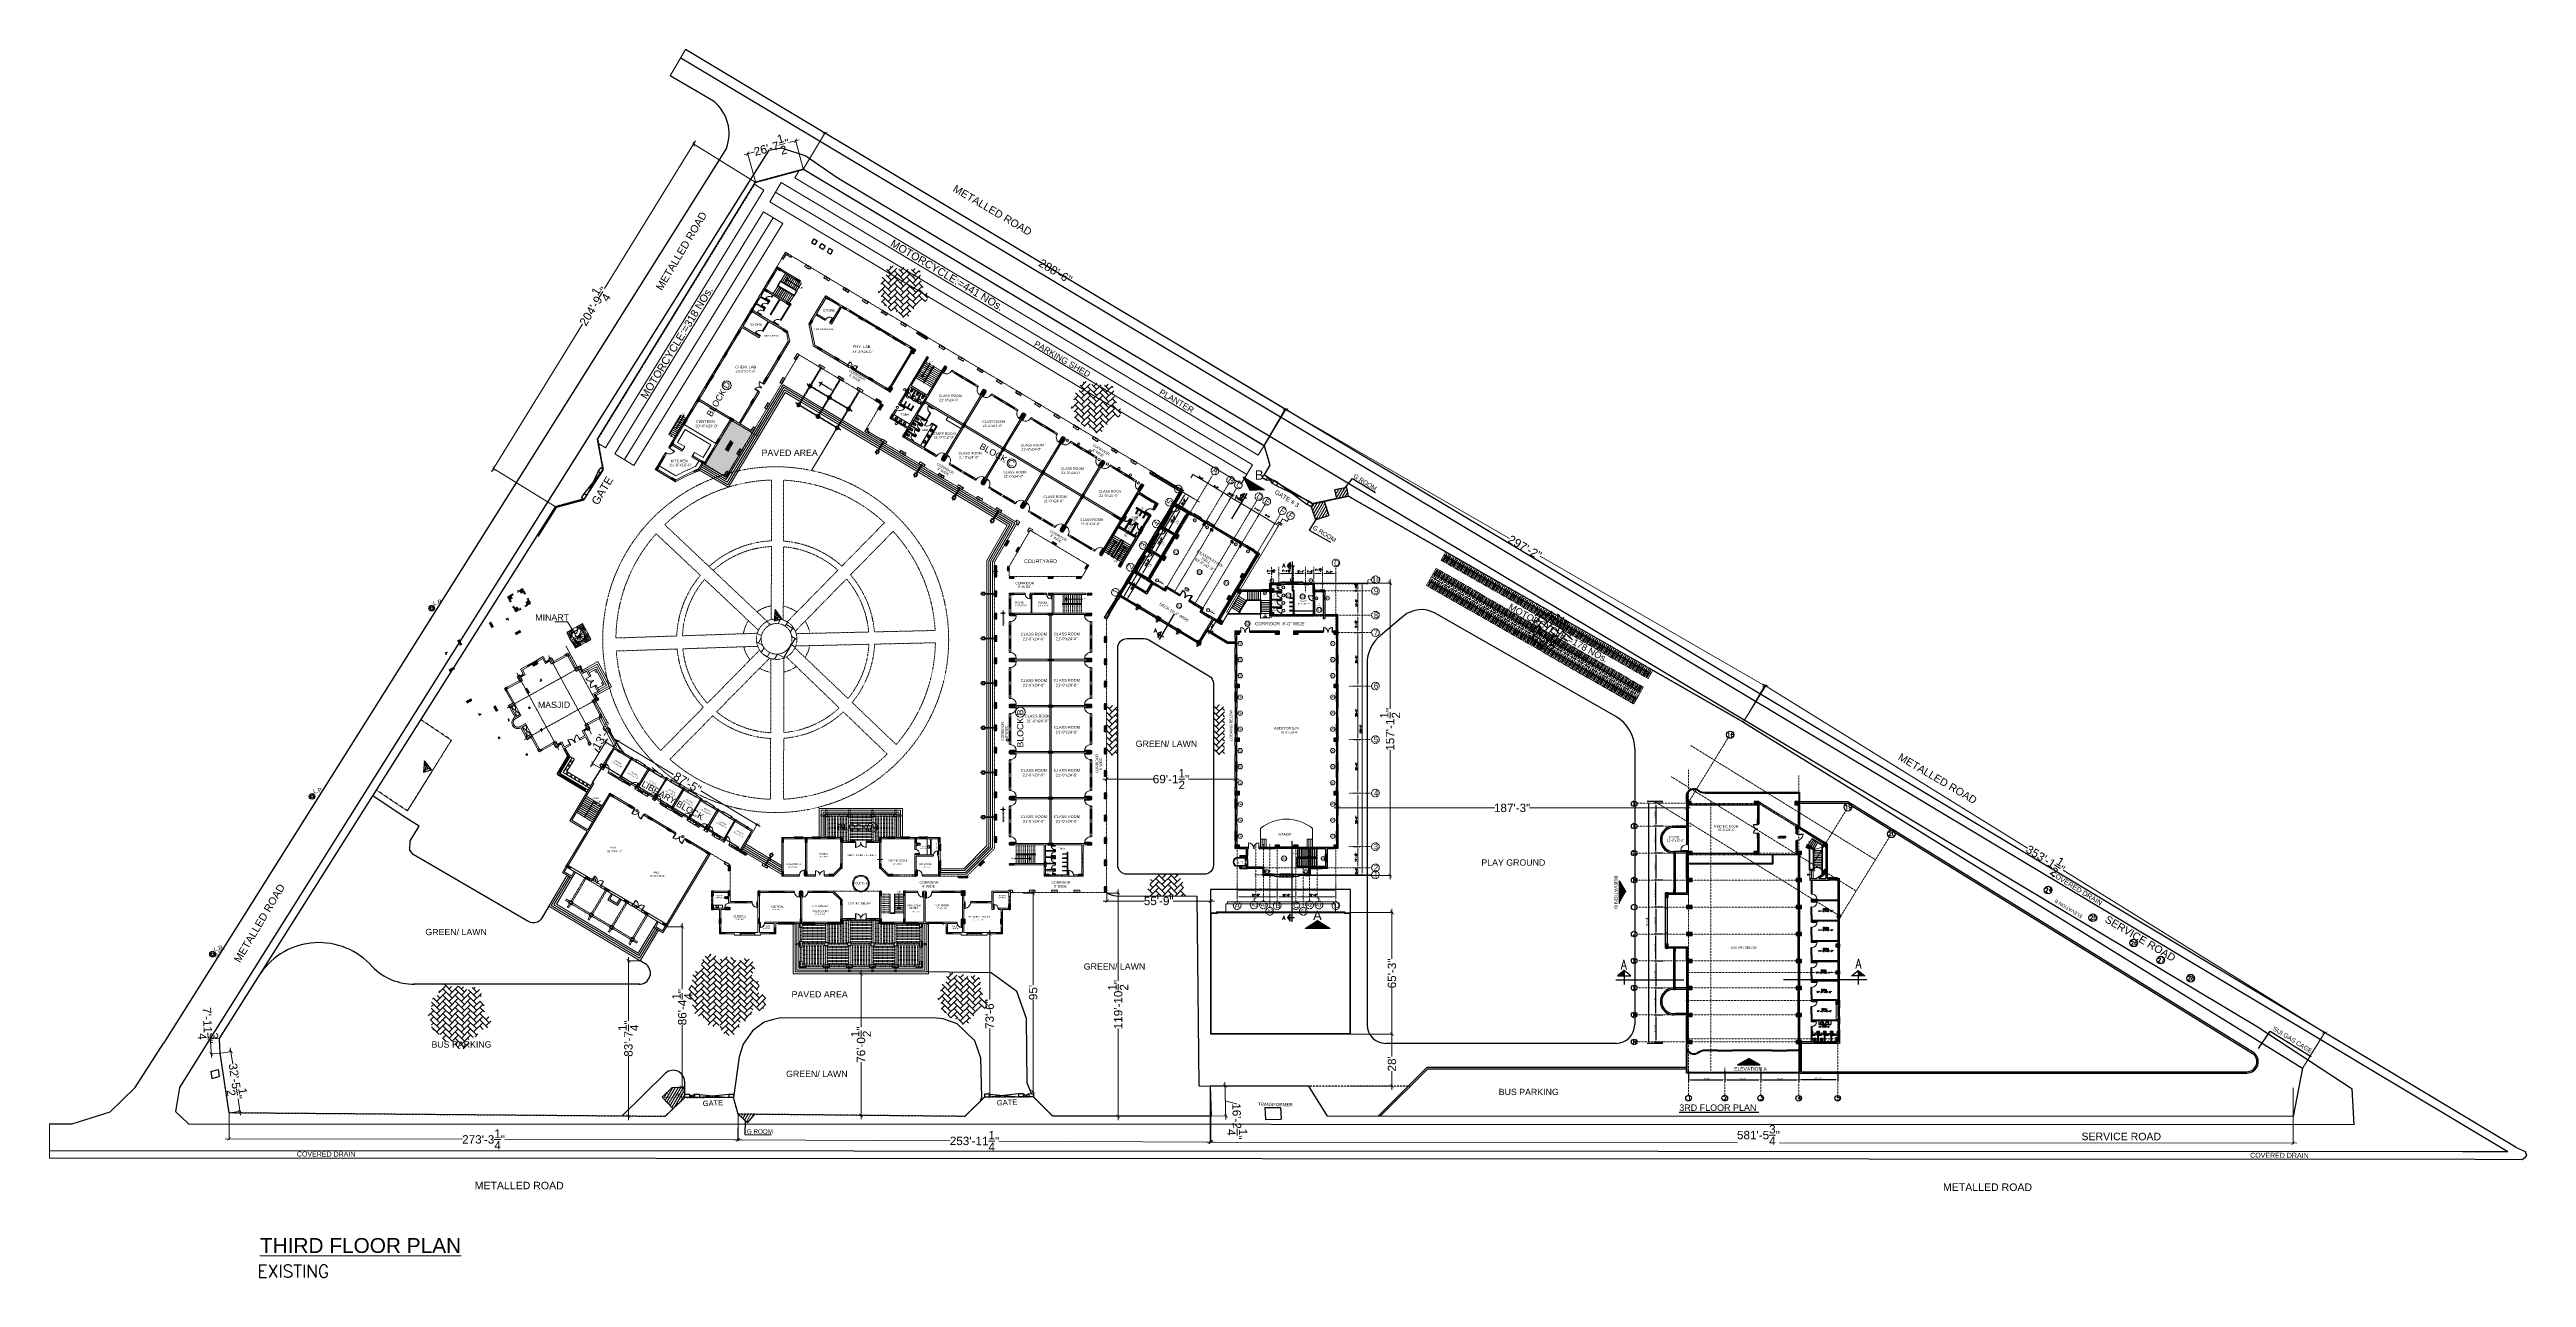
# Model space of a CAD drawing. Header units: inches. Extents: x -110725 to 51121, y 8404 to 44825.
# Drawn here: x 35161 to 51121, y 19246 to 27163 of the extents above; entities that cross this region are included whole.
import ezdxf
from ezdxf.enums import TextEntityAlignment as Align

# ---------------------------------------------------------------- set-up
doc = ezdxf.new("R2010")
doc.units = ezdxf.units.IN
doc.header["$LTSCALE"] = 0.1
doc.header["$MEASUREMENT"] = 0
for name, pattern in [('CENTER', [2, 1.25, -0.25, 0.25, -0.25]), ('DASHED', [0.75, 0.5, -0.25]), ('DASHED2', [0.375, 0.25, -0.125]), ('HIDDEN', [0.375, 0.25, -0.125])]:
    doc.linetypes.add(name, pattern=pattern)
doc.layers.get('0').update_dxf_attribs({"color": 1, "lineweight": 0})
doc.layers.get('Defpoints').update_dxf_attribs({"lineweight": 0})
for name, color, linetype in [('BATH FIX', 41, 'Continuous'), ('boundary', 6, 'Continuous'), ('building', 6, 'Continuous'), ('COL', 6, 'Continuous'), ('Column Hatch', 7, 'Continuous'), ('COLUMN-1', 40, 'Continuous'), ('COLUMNS', 200, 'Continuous'), ('GF', 1, 'Continuous'), ('GFT', 4, 'Continuous'), ('GFW', 5, 'Continuous'), ('GREEN BELT', 80, 'Continuous'), ('MAN HOL', 154, 'Continuous'), ('PARKING SHED', 9, 'Continuous'), ('POLE', 7, 'Continuous'), ('road', 8, 'Continuous'), ('SEAL', 7, 'Continuous'), ('TUFF TIL', 6, 'Continuous')]:
    doc.layers.add(name, color=color, linetype=linetype)
for name, color, linetype, lineweight in [('CAR', 4, 'Continuous', 0), ('Col.', 4, 'Continuous', 0), ('CORRIDOR', 3, 'Continuous', 0), ('dim', 252, 'Continuous', 0), ('DOOR', 32, 'Continuous', 0), ('doors', 2, 'Continuous', 18), ('FIX', 8, 'Continuous', 0), ('FIXTURES', 41, 'Continuous', 20), ('FUR', 8, 'Continuous', 0), ('GRID', 8, 'CENTER', 0), ('h', 8, 'Continuous', 0), ('HATCH', 5, 'Continuous', 5), ('PLASTER', 7, 'Continuous', 0), ('PLUMBING', 8, 'Continuous', 0), ('stair', 5, 'Continuous', 0), ('TEXT', 3, 'Continuous', 0), ('TILE', 251, 'Continuous', 0), ('WALL', 7, 'Continuous', 0), ('WIN', 160, 'Continuous', 0), ('WINDOW', 5, 'Continuous', 18), ('WINDOWS', 170, 'Continuous', 5), ('wood pergola', 22, 'DASHED2', 0)]:
    doc.layers.add(name, color=color, linetype=linetype, lineweight=lineweight)
doc.styles.add('ARIAL', font='arial.ttf')
doc.styles.add('as', font='arial.ttf')
doc.styles.add('ATIF', font='arial.ttf')
doc.styles.add('ATTR', font='romans.shx', dxfattribs={"width": 0.8, "height": 1.2})
doc.styles.add('EHSAN', font='arial.ttf', dxfattribs={"height": 54})
doc.styles.add('MONOTXT', font='@Arial Unicode MS')
doc.styles.add('ROMAND', font='romand.shx')
doc.styles.add('ROMANS', font='arial.ttf', dxfattribs={"width": 0.8, "height": 15})
doc.styles.get("Standard").update_dxf_attribs({"font": 'arial.ttf'})
doc.styles.add('style1', font='simplex.shx', dxfattribs={"width": 0.8})
doc.styles.add('STYLE10', font='arial.ttf')
doc.styles.add('WORKING', font='romans.shx', dxfattribs={"width": 0.75})
doc.dimstyles.new('1-8', dxfattribs={"dimtxt": 6, "dimasz": 6, "dimexe": 3, "dimexo": 1, "dimgap": 2, "dimtad": 1, "dimdec": 1, "dimzin": 3, "dimdsep": 46, "dimlunit": 4, "dimtxsty": 'WORKING', "dimcen": 2, "dimdle": 3, "dimadec": 0, "dimazin": 0, "dimtfac": 0.75, "dimtdec": 1, "dimtofl": 0, "dimtmove": 1, "dimatfit": 0, "dimfxl": 4, "dimtolj": 1, "dimtzin": 0, "dimlwd": -1, "dimlwe": -1, "dimarcsym": 1})
doc.dimstyles.new('DIM', dxfattribs={"dimtxt": 15, "dimasz": 9, "dimexe": 0.25, "dimexo": 3, "dimgap": 0.125, "dimtad": 1, "dimdec": 3, "dimzin": 3, "dimdsep": 46, "dimlunit": 4, "dimtxsty": 'ROMAND', "dimcen": 0.125, "dimaunit": 1, "dimadec": 0, "dimazin": 0, "dimtfac": 0.75, "dimtdec": 3, "dimtix": 1, "dimtofl": 0, "dimtmove": 2, "dimatfit": 3, "dimfxl": 1, "dimtolj": 1, "dimtzin": 3, "dimarcsym": 1})
doc.dimstyles.new('DIM1', dxfattribs={"dimtxt": 54, "dimasz": 6, "dimexe": 6, "dimexo": 3, "dimgap": 1, "dimtad": 0, "dimzin": 0, "dimdsep": 46, "dimlunit": 4, "dimtxsty": 'EHSAN', "dimblk": 'ARCHTICK', "dimcen": 3, "dimdle": 6, "dimclrd": 4, "dimclre": 4, "dimclrt": 6, "dimadec": 0, "dimazin": 0, "dimtfac": 1, "dimtofl": 0, "dimtmove": 1, "dimatfit": 3, "dimldrblk": 'ARCHTICK', "dimfxl": 4, "dimtolj": 1, "dimtzin": 3, "dimlwd": -1, "dimlwe": -1, "dimarcsym": 0})
doc.dimstyles.get("Standard").update_dxf_attribs({"dimtxt": 0.18, "dimasz": 0.18, "dimexe": 0.18, "dimexo": 0.0625, "dimgap": 0.09, "dimtad": 0, "dimtih": 1, "dimtoh": 1, "dimdec": 4, "dimzin": 0, "dimdsep": 46, "dimtxsty": 'Standard', "dimcen": 0.09, "dimadec": 0, "dimazin": 0, "dimtfac": 1, "dimtdec": 4, "dimtofl": 0, "dimtmove": 0, "dimatfit": 3, "dimfxl": 1, "dimtolj": 1, "dimtzin": 0, "dimarcsym": 0})
pattern_1 = [(59.691365, (-234299.468, -301062.324), (-12.8563571, 7.51524793), [])]
pattern_2 = [(45, (77967.188, 0), (3e-15, 39.59798), [84, -28]), (135, (77986.987, 19.8), (3e-15, 39.59798), [84, -28])]

# ---------------------------------------------------------------- blocks, each defined once
blk = doc.blocks.new('cp')
at = {"color": 1, "linetype": 'Continuous', "lineweight": 25}
for p, q in [((439137.3, 3492505.5, -684.4), (439134.8, 3492498.5, -684.4)), ((439136.4, 3492499.9, -684.4), (439134.8, 3492498.5, -684.4)), ((439134.8, 3492498.5, -684.4), (439140.2, 3492498.5, -684.4)), ((439137.4, 3492502.6, -684.4), (439136.4, 3492499.9, -684.4)), ((439136.4, 3492499.9, -684.4), (439138.5, 3492499.9, -684.4)), ((439140.2, 3492498.5, -684.4), (439137.3, 3492505.5, -684.4)), ((439137.4, 3492502.6, -684.4), (439137.3, 3492505.5, -684.4)), ((439138.5, 3492499.9, -684.4), (439137.4, 3492502.6, -684.4)), ((439138.5, 3492499.9, -684.4), (439140.2, 3492498.5, -684.4))]:
    blk.add_line(p, q, dxfattribs=at)
blk = doc.blocks.new('LP')
at = {"layer": 'POLE', "linetype": 'Continuous'}
for radius in [2.24, 1.12]:
    blk.add_circle((39544.6, 18392.9), radius, dxfattribs=at)
at = {"layer": 'SEAL', "color": 7, "linetype": 'Continuous', "lineweight": 25, "style": 'MONOTXT'}
blk.add_text('L.P', height=3.36, dxfattribs=at).set_placement((39550.1, 18394.6), align=Align.CENTER)
blk = doc.blocks.new('_ArchTick')
at = {"color": 0, "linetype": 'ByBlock', "const_width": 0.15}
blk.add_lwpolyline([(-0.5, -0.5), (0.5, 0.5)], dxfattribs=at)
blk = doc.blocks.new('*D2540')
at = {"layer": 'Defpoints', "color": 0, "transparency": 16777216}
for p in [(42640, 20479, 1176), (49617, 20472, 1176), (42639, 20119)]:
    blk.add_point(p, dxfattribs=at)
at = {"layer": 'dim', "color": 4, "transparency": 16777216}
for p, q in [((42640, 20476), (42639, 20113)), ((49617, 20469), (49617, 20106)), ((42615, 20119), (46037, 20115)), ((49641, 20112), (46307, 20115))]:
    blk.add_line(p, q, dxfattribs=at)
at = {"layer": 'dim', "color": 4, "transparency": 16777216, "xscale": 24, "yscale": 24, "zscale": 24}
for p, rotation in [((42639, 20119), 179.9406067498752), ((49617, 20112), 359.9406067498751)]:
    blk.add_blockref('_ArchTick', p, dxfattribs=dict(at, rotation=rotation))
at = {"layer": 'dim', "color": 6, "transparency": 16777216, "insert": (46172, 20164), "char_height": 54, "attachment_point": 5, "rotation": 359.9406, "style": 'EHSAN'}
blk.add_mtext('\\A1;581\'-5{\\H1x;\\S3/4;}"', dxfattribs=at)
blk = doc.blocks.new('*D2541')
at = {"layer": 'Defpoints', "color": 0, "transparency": 16777216}
for p in [(46220, 23060), (46078, 22830), (49678, 20595, 1176)]:
    blk.add_point(p, dxfattribs=at)
at = {"layer": 'dim', "color": 4, "transparency": 16777216}
for p, q in [((46079, 22832), (46223, 23065)), ((46200, 23072), (47906, 22013)), ((49841, 20813), (48135, 21872)), ((49680, 20598), (49824, 20830))]:
    blk.add_line(p, q, dxfattribs=at)
at = {"layer": 'dim', "color": 4, "transparency": 16777216, "xscale": 24, "yscale": 24, "zscale": 24}
for p, rotation in [((46220, 23060), 148.1765203500402), ((49821, 20825), 328.1765203500402)]:
    blk.add_blockref('_ArchTick', p, dxfattribs=dict(at, rotation=rotation))
at = {"layer": 'dim', "color": 6, "transparency": 16777216, "insert": (48021, 21942), "char_height": 54, "attachment_point": 5, "rotation": 328.1765, "style": 'EHSAN'}
blk.add_mtext('\\A1;353\'-1{\\H1x;\\S1/2;}"', dxfattribs=at)
blk = doc.blocks.new('*D2542')
at = {"layer": 'Defpoints', "color": 0, "transparency": 16777216}
for p in [(43123, 24844), (42987, 24609, 1176), (46076, 22827, 1176)]:
    blk.add_point(p, dxfattribs=at)
at = {"layer": 'dim', "color": 4, "transparency": 16777216}
for p, q in [((42988, 24611), (43126, 24849)), ((43102, 24856), (44568, 24011)), ((46233, 23050), (44767, 23896)), ((46078, 22830), (46215, 23068))]:
    blk.add_line(p, q, dxfattribs=at)
at = {"layer": 'dim', "color": 4, "transparency": 16777216, "xscale": 24, "yscale": 24, "zscale": 24}
for p, rotation in [((43123, 24844), 150.0229745556264), ((46212, 23062), 330.0229745556264)]:
    blk.add_blockref('_ArchTick', p, dxfattribs=dict(at, rotation=rotation))
at = {"layer": 'dim', "color": 6, "transparency": 16777216, "insert": (44667, 23953), "char_height": 54, "attachment_point": 5, "rotation": 330.023, "style": 'EHSAN'}
blk.add_mtext('\\A1;297\'-2"', dxfattribs=at)
blk = doc.blocks.new('*D2543')
at = {"layer": 'Defpoints', "color": 0, "transparency": 16777216}
for p in [(40159, 26624), (40019, 26391, 1176), (42987, 24609, 1176)]:
    blk.add_point(p, dxfattribs=at)
at = {"layer": 'dim', "color": 4, "transparency": 16777216}
for p, q in [((40020, 26393), (40162, 26629)), ((40138, 26636), (41544, 25792)), ((43147, 24829), (41741, 25673)), ((42989, 24611), (43130, 24847))]:
    blk.add_line(p, q, dxfattribs=at)
at = {"layer": 'dim', "color": 4, "transparency": 16777216, "xscale": 24, "yscale": 24, "zscale": 24}
for p, rotation in [((40159, 26624), 149.019361839217), ((43127, 24842), 329.019361839217)]:
    blk.add_blockref('_ArchTick', p, dxfattribs=dict(at, rotation=rotation))
at = {"layer": 'dim', "color": 6, "transparency": 16777216, "insert": (41643, 25733), "char_height": 54, "attachment_point": 5, "rotation": 329.0194, "style": 'EHSAN'}
blk.add_mtext('\\A1;288\'-6"', dxfattribs=at)
blk = doc.blocks.new('*D2544')
at = {"layer": 'Defpoints', "color": 0, "transparency": 16777216}
for p in [(39660, 26491), (40019, 26391, 1176), (39711, 26306, 1176)]:
    blk.add_point(p, dxfattribs=at)
at = {"layer": 'dim', "color": 4, "transparency": 16777216}
for p, q in [((39637, 26484), (39704, 26503)), ((39710, 26309), (39659, 26497)), ((39992, 26581), (39924, 26563)), ((40018, 26394), (39967, 26581))]:
    blk.add_line(p, q, dxfattribs=at)
at = {"layer": 'dim', "color": 4, "transparency": 16777216, "xscale": 24, "yscale": 24, "zscale": 24}
for p, rotation in [((39660, 26491), 195.3105578733225), ((39968, 26575), 15.31055787332248)]:
    blk.add_blockref('_ArchTick', p, dxfattribs=dict(at, rotation=rotation))
at = {"layer": 'dim', "color": 6, "transparency": 16777216, "insert": (39814, 26533), "char_height": 54, "attachment_point": 5, "rotation": 15.3106, "style": 'EHSAN'}
blk.add_mtext('\\A1;26\'-7{\\H1x;\\S1/2;}"', dxfattribs=at)
blk = doc.blocks.new('*D2545')
at = {"layer": 'Defpoints', "color": 0, "transparency": 16777216}
for p in [(39711, 26306, 1176), (38022, 24461), (38421, 24215, 1176)]:
    blk.add_point(p, dxfattribs=at)
at = {"layer": 'dim', "color": 4, "transparency": 16777216}
for p, q in [((39324, 26573), (38738, 25622)), ((39708, 26308), (39306, 26556)), ((38009, 24440), (38596, 25391)), ((38419, 24216), (38017, 24464))]:
    blk.add_line(p, q, dxfattribs=at)
at = {"layer": 'dim', "color": 4, "transparency": 16777216, "xscale": 24, "yscale": 24, "zscale": 24}
for p, rotation in [((39312, 26552), 58.34713072888594), ((38022, 24461), 238.3471307288859)]:
    blk.add_blockref('_ArchTick', p, dxfattribs=dict(at, rotation=rotation))
at = {"layer": 'dim', "color": 6, "transparency": 16777216, "insert": (38667, 25507), "char_height": 54, "attachment_point": 5, "rotation": 58.3471, "style": 'EHSAN'}
blk.add_mtext('\\A1;204\'-9{\\H1x;\\S1/4;}"', dxfattribs=at)
blk = doc.blocks.new('*D2546')
at = {"layer": 'Defpoints', "color": 0, "transparency": 16777216}
for p in [(36198, 20784), (36256, 20787, 1176), (36261, 20692, 1176)]:
    blk.add_point(p, dxfattribs=at)
at = {"layer": 'dim', "color": 4, "transparency": 16777216}
for p, q in [((36253, 20787), (36192, 20784)), ((36204, 20665), (36197, 20808)), ((36258, 20691), (36197, 20689))]:
    blk.add_line(p, q, dxfattribs=at)
at = {"layer": 'dim', "color": 4, "transparency": 16777216, "xscale": 24, "yscale": 24, "zscale": 24}
for p, rotation in [((36198, 20784), 92.61156248654193), ((36203, 20689), 272.6115624865419)]:
    blk.add_blockref('_ArchTick', p, dxfattribs=dict(at, rotation=rotation))
at = {"layer": 'dim', "color": 6, "transparency": 16777216, "insert": (36180, 20871), "char_height": 54, "attachment_point": 5, "rotation": 272.6116, "style": 'EHSAN'}
blk.add_mtext('\\A1;7\'-11{\\H1x;\\S3/4;}"', dxfattribs=at)
blk = doc.blocks.new('*D2547')
at = {"layer": 'Defpoints', "color": 0, "transparency": 16777216}
for p in [(36261, 20692, 1176), (36319, 20307, 1176), (36388, 20317)]:
    blk.add_point(p, dxfattribs=at)
at = {"layer": 'dim', "color": 4, "transparency": 16777216}
for p, q in [((36264, 20692), (36336, 20703)), ((36326, 20726), (36342, 20622)), ((36322, 20307), (36394, 20318)), ((36392, 20293), (36376, 20397))]:
    blk.add_line(p, q, dxfattribs=at)
at = {"layer": 'dim', "color": 4, "transparency": 16777216, "xscale": 24, "yscale": 24, "zscale": 24}
for p, rotation in [((36330, 20702), 98.59702656413425), ((36388, 20317), 278.5970265641343)]:
    blk.add_blockref('_ArchTick', p, dxfattribs=dict(at, rotation=rotation))
at = {"layer": 'dim', "color": 6, "transparency": 16777216, "insert": (36359, 20510), "char_height": 54, "attachment_point": 5, "rotation": 278.597, "style": 'EHSAN'}
blk.add_mtext('\\A1;32\'-5{\\H1x;\\S1/2;}"', dxfattribs=at)
blk = doc.blocks.new('*D2548')
at = {"layer": 'Defpoints', "color": 0, "transparency": 16777216}
for p in [(36319, 20307, 1176), (39598, 20299, 1176), (36318, 20140)]:
    blk.add_point(p, dxfattribs=at)
at = {"layer": 'dim', "color": 4, "transparency": 16777216}
for p, q in [((36319, 20304), (36318, 20134)), ((39598, 20296), (39598, 20127)), ((36294, 20140), (37822, 20137)), ((39622, 20133), (38094, 20136))]:
    blk.add_line(p, q, dxfattribs=at)
at = {"layer": 'dim', "color": 4, "transparency": 16777216, "xscale": 24, "yscale": 24, "zscale": 24}
for p, rotation in [((36318, 20140), 179.866009565294), ((39598, 20133), 359.866009565294)]:
    blk.add_blockref('_ArchTick', p, dxfattribs=dict(at, rotation=rotation))
at = {"layer": 'dim', "color": 6, "transparency": 16777216, "insert": (37958, 20136), "char_height": 54, "attachment_point": 5, "rotation": 359.866, "style": 'EHSAN'}
blk.add_mtext('\\A1;273\'-3{\\H1x;\\S1/4;}"', dxfattribs=at)
blk = doc.blocks.new('*D2549')
at = {"layer": 'Defpoints', "color": 0, "transparency": 16777216}
for p in [(39598, 20299, 1176), (42645, 20285, 1176), (39597, 20133)]:
    blk.add_point(p, dxfattribs=at)
at = {"layer": 'dim', "color": 4, "transparency": 16777216}
for p, q in [((39598, 20296), (39597, 20127)), ((42645, 20282), (42645, 20113)), ((39573, 20133), (40964, 20127)), ((42669, 20119), (41278, 20125))]:
    blk.add_line(p, q, dxfattribs=at)
at = {"layer": 'dim', "color": 4, "transparency": 16777216, "xscale": 24, "yscale": 24, "zscale": 24}
for p, rotation in [((39597, 20133), 179.7429216101948), ((42645, 20119), 359.7429216101948)]:
    blk.add_blockref('_ArchTick', p, dxfattribs=dict(at, rotation=rotation))
at = {"layer": 'dim', "color": 6, "transparency": 16777216, "insert": (41121, 20126), "char_height": 54, "attachment_point": 5, "rotation": 359.7429, "style": 'EHSAN'}
blk.add_mtext('\\A1;253\'-11{\\H1x;\\S1/4;}"', dxfattribs=at)
blk = doc.blocks.new('*D2550')
at = {"layer": 'Defpoints', "color": 0, "transparency": 16777216}
for p in [(42640, 20479, 1176), (42645, 20285, 1176), (42740, 20288)]:
    blk.add_point(p, dxfattribs=at)
at = {"layer": 'dim', "color": 4, "transparency": 16777216}
for p, q in [((42643, 20479), (42741, 20482)), ((42734, 20506), (42741, 20264)), ((42648, 20285), (42746, 20288)), ((42737, 20385), (42809, 20366)), ((42809, 20366), (42809, 20364))]:
    blk.add_line(p, q, dxfattribs=at)
at = {"layer": 'dim', "color": 4, "transparency": 16777216, "xscale": 24, "yscale": 24, "zscale": 24}
for p, rotation in [((42735, 20482), 91.68621496410702), ((42740, 20288), 271.686214964107)]:
    blk.add_blockref('_ArchTick', p, dxfattribs=dict(at, rotation=rotation))
at = {"layer": 'dim', "color": 6, "transparency": 16777216, "insert": (42812, 20252), "char_height": 54, "attachment_point": 5, "rotation": 271.6862, "style": 'EHSAN'}
blk.add_mtext('\\A1;16\'-2{\\H1x;\\S1/4;}"', dxfattribs=at)
blk = doc.blocks.new('D-1')
for points in [[(2, 0), (2, -2), (0, -2), (0, 2), (1, 2), (1, 0)], [(1, 35), (1, 2), (3, 2), (3, 35)], [(34, 0), (34, 0), (34, 2), (36, 2), (36, -2), (34, -2)]]:
    blk.add_lwpolyline(points, close=True)
blk.add_arc((1, 2), 33, 0, 87.3947)
blk = doc.blocks.new('fdg')
for p, q in [((-4, 1), (-4, 1)), ((-4, 1), (-4, 1)), ((-3, 2), (-3, 2)), ((-3, 2), (-3, 2)), ((-3, 1), (-3, 1)), ((-3, 1), (-3, 1)), ((-3, 1), (-3, 1)), ((-3, 1), (-3, 1)), ((0, 5), (0, 2)), ((0, 2), (0, 5)), ((3, 2), (3, 2)), ((3, 2), (3, 2)), ((3, 1), (3, 1)), ((3, 1), (3, 1)), ((3, 1), (3, 1)), ((3, 1), (3, 1)), ((4, 1), (4, 1)), ((4, 1), (4, 1))]:
    blk.add_line(p, q)
for centre, radius in [((-3, 1), 1.25), ((-3, 2), 0.253), ((-4, 1), 0.253), ((-3, 1), 0.453), ((-3, 0), 0.253), ((-2, 1), 0.253), ((0, 7), 0.544), ((0, 1), 0.453), ((3, 1), 1.25), ((2, 1), 0.253), ((3, 2), 0.253), ((3, 1), 0.453), ((3, 0), 0.253), ((4, 1), 0.253)]:
    blk.add_circle(centre, radius)
for centre, radius, start, end in [((-3, 1), 0.906, 105.2407, 164.2093), ((-3, 1), 0.906, 196.2342, 253.9047), ((-3, 1), 0.906, 16.4413, 74.0789), ((-3, 1), 0.906, 286.12, 344.0884), ((0, 1), 1.36, 109.6514, 70.3603), ((0, 1), 0.906, 120.3431, 59.7554), ((0, 5), 0.453, 0, 180), ((3, 1), 0.906, 106.12, 164.0884), ((3, 1), 0.906, 196.4412, 254.0789), ((3, 1), 0.906, 16.2342, 73.9047), ((3, 1), 0.906, 285.2407, 344.2093)]:
    blk.add_arc(centre, radius, start, end)
blk.add_ellipse((0, 9), major_axis=(-8.55, 0), ratio=0.719829, start_param=-4.659338, end_param=1.517745)
blk.add_open_spline([(0, 3), (1, 3), (2, 3), (3, 3), (5, 4), (7, 5), (7, 5), (9, 7), (9, 8), (9, 9), (9, 10), (9, 12), (8, 12), (7, 14), (6, 14), (5, 15), (4, 15), (2, 16), (1, 16), (-1, 16), (-2, 16), (-4, 15), (-5, 15), (-7, 14), (-7, 13), (-8, 12), (-9, 11), (-9, 10), (-9, 9), (-9, 8), (-8, 7), (-7, 5), (-7, 5), (-5, 4), (-4, 3), (-2, 3), (-1, 3), (0, 3)], degree=3, knots=[-4.661485, -4.661485, -4.661485, -4.661485, -4.481024, -4.481024, -4.045821, -4.045821, -3.610618, -3.610618, -3.267968, -3.267968, -2.925319, -2.925319, -2.582669, -2.582669, -2.240019, -2.240019, -1.89737, -1.89737, -1.55472, -1.55472, -1.21207, -1.21207, -0.869421, -0.869421, -0.526771, -0.526771, -0.184121, -0.184121, 0.158528, 0.158528, 0.501178, 0.501178, 0.843828, 0.843828, 1.186477, 1.186477, 1.519892, 1.519892, 1.519892, 1.519892])
at = {"style": 'ATTR', "width": 0.8, "flags": 9}
blk.add_attdef('ESTCODE', (0, 1), '', height=0.0000181, rotation=180, dxfattribs=at)
blk = doc.blocks.new('WC')
at = {"color": 7}
blk.add_line((-8, 8), (-8, 9), dxfattribs=at)
for p, q in [((-8, 9), (8, 9)), ((8, 8), (-8, 8)), ((8, 8), (8, 9))]:
    blk.add_line(p, q)
for points in [[(-8, 7, -0.049862), (0, 7, -0.049862)], [(-8, 1, -0.25), (-8, 7, -0.25)], [(0, 0, -0.049876), (-8, 1, -0.049876)], [(-5, 19, -0.16652), (-2, 24), (-2, 24, -0.177224), (0, 24)], [(-5, 19, -0.166722), (-2, 23, -0.177633), (0, 24, -0.211372)], [(-2, 13, -0.318165), (-5, 19, -0.318165)], [(-2, 13, -0.319055), (-5, 19, -0.319055)], [(5, 19, 0.166722), (2, 23, 0.177633), (0, 24, 0.211372)], [(5, 19, 0.16652), (2, 24), (2, 24, 0.177224), (0, 24)], [(8, 7, 0.049862), (0, 7, 0.049862)], [(0, 0, 0.049876), (7, 1, 0.049876)], [(2, 13, 0.319055), (5, 19, 0.319055)], [(2, 13, 0.318165), (5, 19, 0.318165)], [(7, 1, 0.25), (8, 7, 0.25)]]:
    blk.add_lwpolyline(points, format="xyb")
blk.add_lwpolyline([(0, 10, 0.117624), (2, 10, 0.104467), (5, 12, 0.090021), (6, 15, 0.081928), (7, 18, 0.081928), (6, 21, 0.090021), (5, 24, 0.104467), (2, 26, 0.117624), (0, 26, 0.117624), (-3, 26, 0.104467), (-5, 24, 0.090021), (-6, 21, 0.081928), (-7, 18, 0.081928), (-6, 15, 0.090021), (-5, 12, 0.104467), (-3, 10, 0.117624)], format="xyb", close=True)
for points in [[(-2, 13), (2, 13)], [(2, 12), (-2, 13)]]:
    blk.add_lwpolyline(points)
blk = doc.blocks.new('DD3')
for p, q in [((-72, 2), (-72, -2)), ((-70, 2), (-72, 2)), ((-70, 35), (-70, 2)), ((-70, 35), (-69, 35)), ((-69, 2), (-70, 2)), ((-70, 0), (-70, 2)), ((-70, -2), (-70, 0)), ((-70, 0), (-70, 0)), ((-69, 2), (-69, 35)), ((-2, 35), (-3, 35)), ((-3, 2), (-3, 35)), ((-2, 2), (-3, 2)), ((-2, 35), (-2, 2)), ((0, 2), (-2, 2)), ((-2, 0), (-2, 0)), ((-2, 0), (-2, -2)), ((-2, 2), (-2, 0)), ((0, -2), (0, 2)), ((-72, -2), (-70, -2)), ((-2, -2), (0, -2))]:
    blk.add_line(p, q)
for centre, start, end in [((-69, 2), 359.9824, 90), ((-3, 2), 90, 180.0176)]:
    blk.add_arc(centre, 33, start, end)
blk = doc.blocks.new('D-6-dub')
blk.add_blockref('DD3', (0, 0))
blk = doc.blocks.new('*D2551')
at = {"layer": 'Defpoints', "color": 0, "transparency": 16777216}
for p in [(41974, 21727), (42643, 21727), (42643, 21673)]:
    blk.add_point(p, dxfattribs=at)
at = {"layer": 'dim', "color": 4, "transparency": 16777216}
for p, q in [((41974, 21724), (41974, 21667)), ((42643, 21724), (42643, 21667)), ((41950, 21673), (42214, 21673)), ((42667, 21673), (42402, 21673))]:
    blk.add_line(p, q, dxfattribs=at)
at = {"layer": 'dim', "color": 4, "transparency": 16777216, "xscale": 24, "yscale": 24, "zscale": 24, "rotation": 180}
blk.add_blockref('_ArchTick', (41974, 21673), dxfattribs=at)
at = {"layer": 'dim', "color": 4, "transparency": 16777216, "xscale": 24, "yscale": 24, "zscale": 24}
blk.add_blockref('_ArchTick', (42643, 21673), dxfattribs=at)
at = {"layer": 'dim', "color": 6, "transparency": 16777216, "insert": (42308, 21673), "char_height": 54, "attachment_point": 5, "style": 'EHSAN'}
blk.add_mtext('\\A1;55\'-9"', dxfattribs=at)
blk = doc.blocks.new('*D2552')
at = {"layer": 'Defpoints', "color": 0, "transparency": 16777216}
for p in [(41974, 21724), (41974, 20285), (42047, 20285)]:
    blk.add_point(p, dxfattribs=at)
at = {"layer": 'dim', "color": 4, "transparency": 16777216}
for p, q in [((41977, 21724), (42053, 21724)), ((42047, 21748), (42047, 21158)), ((42047, 20261), (42047, 20852)), ((41977, 20285), (42053, 20285))]:
    blk.add_line(p, q, dxfattribs=at)
at = {"layer": 'dim', "color": 4, "transparency": 16777216, "xscale": 24, "yscale": 24, "zscale": 24}
for p, rotation in [((42047, 21724), 90), ((42047, 20285), 270)]:
    blk.add_blockref('_ArchTick', p, dxfattribs=dict(at, rotation=rotation))
at = {"layer": 'dim', "color": 6, "transparency": 16777216, "insert": (42047, 21005), "char_height": 54, "attachment_point": 5, "rotation": 90, "style": 'EHSAN'}
blk.add_mtext('\\A1;119\'-10{\\H1x;\\S1/2;}"', dxfattribs=at)
blk = doc.blocks.new('*D2553')
at = {"layer": 'Defpoints', "color": 0, "transparency": 16777216}
for p in [(41301, 21461), (41219, 20426), (41231, 20426, -19)]:
    blk.add_point(p, dxfattribs=at)
at = {"layer": 'dim', "color": 4, "transparency": 16777216}
for p, q in [((41298, 21461), (41213, 21461)), ((41219, 21485), (41219, 21037)), ((41219, 20402), (41219, 20850)), ((41228, 20426), (41213, 20426))]:
    blk.add_line(p, q, dxfattribs=at)
at = {"layer": 'dim', "color": 4, "transparency": 16777216, "xscale": 24, "yscale": 24, "zscale": 24}
for p, rotation in [((41219, 21461), 90), ((41219, 20426), 270)]:
    blk.add_blockref('_ArchTick', p, dxfattribs=dict(at, rotation=rotation))
at = {"layer": 'dim', "color": 6, "transparency": 16777216, "insert": (41219, 20944), "char_height": 54, "attachment_point": 5, "rotation": 90, "style": 'EHSAN'}
blk.add_mtext('\\A1;73\'-6"', dxfattribs=at)
blk = doc.blocks.new('*D2554')
at = {"layer": 'Defpoints', "color": 0, "transparency": 16777216}
for p in [(41431, 21723), (41499, 20443, -21), (41499, 20443)]:
    blk.add_point(p, dxfattribs=at)
at = {"layer": 'dim', "color": 4, "transparency": 16777216}
for p, q in [((41434, 21723), (41505, 21723)), ((41499, 21747), (41499, 21130)), ((41499, 20419), (41499, 21036)), ((41496, 20443), (41493, 20443))]:
    blk.add_line(p, q, dxfattribs=at)
at = {"layer": 'dim', "color": 4, "transparency": 16777216, "xscale": 24, "yscale": 24, "zscale": 24}
for p, rotation in [((41499, 21723), 90), ((41499, 20443), 270)]:
    blk.add_blockref('_ArchTick', p, dxfattribs=dict(at, rotation=rotation))
at = {"layer": 'dim', "color": 6, "transparency": 16777216, "insert": (41499, 21083), "char_height": 54, "attachment_point": 5, "rotation": 90, "style": 'EHSAN'}
blk.add_mtext("\\A1;95'", dxfattribs=at)
blk = doc.blocks.new('*D2555')
at = {"layer": 'Defpoints', "color": 0, "transparency": 16777216}
for p in [(40382, 21203), (40382, 20291), (40390, 20291)]:
    blk.add_point(p, dxfattribs=at)
at = {"layer": 'dim', "color": 4, "transparency": 16777216}
for p, q in [((40390, 21227), (40390, 20860)), ((40385, 21203), (40396, 21203)), ((40390, 20267), (40390, 20634)), ((40385, 20291), (40396, 20291))]:
    blk.add_line(p, q, dxfattribs=at)
at = {"layer": 'dim', "color": 4, "transparency": 16777216, "xscale": 24, "yscale": 24, "zscale": 24}
for p, rotation in [((40390, 21203), 90), ((40390, 20291), 270)]:
    blk.add_blockref('_ArchTick', p, dxfattribs=dict(at, rotation=rotation))
at = {"layer": 'dim', "color": 6, "transparency": 16777216, "insert": (40390, 20747), "char_height": 54, "attachment_point": 5, "rotation": 90, "style": 'EHSAN'}
blk.add_mtext('\\A1;76\'-0{\\H1x;\\S1/2;}"', dxfattribs=at)
blk = doc.blocks.new('*D2556')
at = {"layer": 'Defpoints', "color": 0, "transparency": 16777216}
for p in [(38967, 21288), (38891, 20285), (38967, 20285)]:
    blk.add_point(p, dxfattribs=at)
at = {"layer": 'dim', "color": 4, "transparency": 16777216}
for p, q in [((38964, 21288), (38885, 21288)), ((38891, 21312), (38891, 20900)), ((38891, 20261), (38891, 20672)), ((38964, 20285), (38885, 20285))]:
    blk.add_line(p, q, dxfattribs=at)
at = {"layer": 'dim', "color": 4, "transparency": 16777216, "xscale": 24, "yscale": 24, "zscale": 24}
for p, rotation in [((38891, 21288), 90), ((38891, 20285), 270)]:
    blk.add_blockref('_ArchTick', p, dxfattribs=dict(at, rotation=rotation))
at = {"layer": 'dim', "color": 6, "transparency": 16777216, "insert": (38891, 20786), "char_height": 54, "attachment_point": 5, "rotation": 90, "style": 'EHSAN'}
blk.add_mtext('\\A1;83\'-7{\\H1x;\\S1/4;}"', dxfattribs=at)
blk = doc.blocks.new('*D2557')
at = {"layer": 'Defpoints', "color": 0, "transparency": 16777216}
for p in [(39137, 21507), (39173, 20471, -24), (39238, 20471)]:
    blk.add_point(p, dxfattribs=at)
at = {"layer": 'dim', "color": 4, "transparency": 16777216}
for p, q in [((39140, 21507), (39244, 21507)), ((39238, 21531), (39238, 21104)), ((39238, 20447), (39238, 20875)), ((39176, 20471), (39244, 20471))]:
    blk.add_line(p, q, dxfattribs=at)
at = {"layer": 'dim', "color": 4, "transparency": 16777216, "xscale": 24, "yscale": 24, "zscale": 24}
for p, rotation in [((39238, 21507), 90), ((39238, 20471), 270)]:
    blk.add_blockref('_ArchTick', p, dxfattribs=dict(at, rotation=rotation))
at = {"layer": 'dim', "color": 6, "transparency": 16777216, "insert": (39238, 20989), "char_height": 54, "attachment_point": 5, "rotation": 90, "style": 'EHSAN'}
blk.add_mtext('\\A1;86\'-4{\\H1x;\\S1/4;}"', dxfattribs=at)
blk = doc.blocks.new('44')
at = {"layer": 'Col.', "linetype": 'Continuous'}
blk.add_lwpolyline([(-24729, 37327), (-24729, 37339), (-24759, 37339), (-24759, 37327)], close=True, dxfattribs=at)
at = {"layer": 'dim', "linetype": 'Continuous'}
for p, q in [((-24762, 37333), (-24726, 37333)), ((-24744, 37341), (-24744, 37326))]:
    blk.add_line(p, q, dxfattribs=at)
blk = doc.blocks.new('DD')
at = {"layer": 'Col.', "linetype": 'Continuous'}
blk.add_lwpolyline([(-25172, 37824), (-25159, 37824), (-25159, 37860), (-25172, 37860)], close=True, dxfattribs=at)
at = {"layer": 'dim', "linetype": 'Continuous'}
for p, q in [((-25173, 37842), (-25157, 37842)), ((-25165, 37863), (-25165, 37820))]:
    blk.add_line(p, q, dxfattribs=at)
blk = doc.blocks.new('FASFF')
at = {"layer": 'Col.', "linetype": 'Continuous'}
blk.add_lwpolyline([(-25273, 35953), (-25264, 35944), (-25238, 35969), (-25248, 35979)], close=True, dxfattribs=at)
at = {"layer": 'dim', "linetype": 'Continuous'}
for p, q in [((-25241, 35977), (-25271, 35946)), ((-25262, 35967), (-25250, 35956))]:
    blk.add_line(p, q, dxfattribs=at)
blk = doc.blocks.new('SDAFSDAF')
at = {"layer": 'Col.', "linetype": 'Continuous'}
blk.add_lwpolyline([(-24449, 37386), (-24463, 37386), (-24463, 37422), (-24449, 37422)], close=True, dxfattribs=at)
at = {"layer": 'dim', "linetype": 'Continuous'}
for p, q in [((-24464, 37404), (-24448, 37404)), ((-24456, 37426), (-24456, 37383))]:
    blk.add_line(p, q, dxfattribs=at)
blk = doc.blocks.new('ASDS')
at = {"layer": 'Col.', "linetype": 'Continuous'}
blk.add_lwpolyline([(-27588, 36515), (-27595, 36504), (-27564, 36485), (-27557, 36497)], close=True, dxfattribs=at)
at = {"layer": 'dim', "linetype": 'Continuous'}
for p, q in [((-27596, 36512), (-27557, 36489)), ((-27572, 36508), (-27581, 36493))]:
    blk.add_line(p, q, dxfattribs=at)
blk = doc.blocks.new('444')
at = {"layer": 'Col.', "linetype": 'Continuous'}
blk.add_lwpolyline([(-25919, 38890), (-25908, 38884), (-25889, 38914), (-25901, 38921)], close=True, dxfattribs=at)
at = {"layer": 'dim', "linetype": 'Continuous'}
for p, q in [((-25916, 38884), (-25893, 38921)), ((-25911, 38907), (-25897, 38898))]:
    blk.add_line(p, q, dxfattribs=at)
blk = doc.blocks.new('6')
at = {"layer": 'Col.', "linetype": 'Continuous'}
blk.add_lwpolyline([(-25133, 38222), (-25126, 38233), (-25157, 38252), (-25163, 38240)], close=True, dxfattribs=at)
at = {"layer": 'dim', "linetype": 'Continuous'}
for p, q in [((-25163, 38248), (-25126, 38226)), ((-25140, 38244), (-25149, 38230))]:
    blk.add_line(p, q, dxfattribs=at)
blk = doc.blocks.new('ADF')
at = {"layer": 'Col.', "linetype": 'Continuous'}
blk.add_lwpolyline([(-24079, 38156), (-24091, 38163), (-24072, 38194), (-24061, 38187)], close=True, dxfattribs=at)
at = {"layer": 'dim', "linetype": 'Continuous'}
for p, q in [((-24087, 38157), (-24065, 38194)), ((-24083, 38179), (-24069, 38171))]:
    blk.add_line(p, q, dxfattribs=at)
blk = doc.blocks.new('A$C266513BC')
at = {"layer": 'WALL'}
for p, q in [((0, 52), (13, 58)), ((0, 52), (87, 0)), ((0, 52), (0, 38)), ((2, 51), (13, 57)), ((2, 51), (2, 38))]:
    blk.add_line(p, q, dxfattribs=at)
blk = doc.blocks.new('*D2558')
at = {"layer": 'Defpoints', "color": 0, "transparency": 16777216}
for p in [(43544, 20815), (43544, 20479), (43811, 20479)]:
    blk.add_point(p, dxfattribs=at)
at = {"layer": 'dim', "color": 4, "transparency": 16777216}
for p, q in [((43547, 20815), (43817, 20815)), ((43811, 20839), (43811, 20670)), ((43547, 20479), (43817, 20479)), ((43811, 20455), (43811, 20575))]:
    blk.add_line(p, q, dxfattribs=at)
at = {"layer": 'dim', "color": 4, "transparency": 16777216, "xscale": 24, "yscale": 24, "zscale": 24}
for p, rotation in [((43811, 20815), 90), ((43811, 20479), 270)]:
    blk.add_blockref('_ArchTick', p, dxfattribs=dict(at, rotation=rotation))
at = {"layer": 'dim', "color": 6, "transparency": 16777216, "insert": (43811, 20623), "char_height": 54, "attachment_point": 5, "rotation": 90, "style": 'EHSAN'}
blk.add_mtext("\\A1;28'", dxfattribs=at)
blk = doc.blocks.new('*D2559')
at = {"layer": 'Defpoints', "color": 0, "transparency": 16777216}
for p in [(43544, 21598), (43811, 21598), (43682, 20815)]:
    blk.add_point(p, dxfattribs=at)
at = {"layer": 'dim', "color": 4, "transparency": 16777216}
for p, q in [((43547, 21598), (43817, 21598)), ((43811, 21622), (43811, 21300)), ((43811, 20791), (43811, 21112)), ((43685, 20815), (43817, 20815))]:
    blk.add_line(p, q, dxfattribs=at)
at = {"layer": 'dim', "color": 4, "transparency": 16777216, "xscale": 24, "yscale": 24, "zscale": 24}
for p, rotation in [((43811, 21598), 90), ((43811, 20815), 270)]:
    blk.add_blockref('_ArchTick', p, dxfattribs=dict(at, rotation=rotation))
at = {"layer": 'dim', "color": 6, "transparency": 16777216, "insert": (43811, 21206), "char_height": 54, "attachment_point": 5, "rotation": 90, "style": 'EHSAN'}
blk.add_mtext('\\A1;65\'-3"', dxfattribs=at)
blk = doc.blocks.new('*D2560')
at = {"layer": 'Defpoints', "color": 0, "transparency": 16777216}
for p in [(43312, 23723), (43799, 23723), (43288, 21837)]:
    blk.add_point(p, dxfattribs=at)
at = {"layer": 'dim', "color": 4, "transparency": 16777216}
for p, q in [((43315, 23723), (43805, 23723)), ((43799, 23747), (43799, 22912)), ((43799, 21813), (43799, 22648)), ((43291, 21837), (43805, 21837))]:
    blk.add_line(p, q, dxfattribs=at)
at = {"layer": 'dim', "color": 4, "transparency": 16777216, "xscale": 24, "yscale": 24, "zscale": 24}
for p, rotation in [((43799, 23723), 90), ((43799, 21837), 270)]:
    blk.add_blockref('_ArchTick', p, dxfattribs=dict(at, rotation=rotation))
at = {"layer": 'dim', "color": 6, "transparency": 16777216, "insert": (43799, 22780), "char_height": 54, "attachment_point": 5, "rotation": 90, "style": 'EHSAN'}
blk.add_mtext('\\A1;157\'-1{\\H1x;\\S1/2;}"', dxfattribs=at)
blk = doc.blocks.new('*D2561')
at = {"layer": 'Defpoints', "color": 0, "transparency": 16777216}
for p in [(41972, 22459), (41972, 22424), (42802, 22407)]:
    blk.add_point(p, dxfattribs=at)
at = {"layer": 'dim', "color": 4, "transparency": 16777216}
for p, q in [((41948, 22459), (42273, 22459)), ((41972, 22427), (41972, 22465)), ((42826, 22459), (42501, 22459)), ((42802, 22410), (42802, 22465))]:
    blk.add_line(p, q, dxfattribs=at)
at = {"layer": 'dim', "color": 4, "transparency": 16777216, "xscale": 24, "yscale": 24, "zscale": 24, "rotation": 180}
blk.add_blockref('_ArchTick', (41972, 22459), dxfattribs=at)
at = {"layer": 'dim', "color": 4, "transparency": 16777216, "xscale": 24, "yscale": 24, "zscale": 24}
blk.add_blockref('_ArchTick', (42802, 22459), dxfattribs=at)
at = {"layer": 'dim', "color": 6, "transparency": 16777216, "insert": (42387, 22459), "char_height": 54, "attachment_point": 5, "style": 'EHSAN'}
blk.add_mtext('\\A1;69\'-1{\\H1x;\\S1/2;}"', dxfattribs=at)
blk = doc.blocks.new('*D22')
at = {"layer": 'Defpoints', "color": 0, "transparency": 16777216}
for p in [(-44090, 4559), (-43190, 4020), (-43166, 4059)]:
    blk.add_point(p, dxfattribs=at)
at = {"layer": 'dim', "color": 4, "transparency": 16777216}
for p, q in [((-44088, 4562), (-44063, 4604)), ((-44087, 4611), (-43705, 4382)), ((-43146, 4047), (-43528, 4276)), ((-43188, 4023), (-43163, 4065))]:
    blk.add_line(p, q, dxfattribs=at)
at = {"layer": 'dim', "color": 4, "transparency": 16777216, "xscale": 24, "yscale": 24, "zscale": 24}
for p, rotation in [((-44066, 4599), 149.079999999965), ((-43166, 4059), 329.079999999965)]:
    blk.add_blockref('_ArchTick', p, dxfattribs=dict(at, rotation=rotation))
at = {"layer": 'dim', "color": 6, "transparency": 16777216, "insert": (-43616, 4329), "char_height": 54, "attachment_point": 5, "rotation": 329.08, "style": 'EHSAN'}
blk.add_mtext('\\A1;87\'-5"', dxfattribs=at)
blk = doc.blocks.new('*D23')
at = {"layer": 'Defpoints', "color": 0, "transparency": 16777216}
for p in [(-44143, 4591), (-44090, 4559), (-44173, 4420)]:
    blk.add_point(p, dxfattribs=at)
at = {"layer": 'dim', "color": 4, "transparency": 16777216}
for p, q in [((-44239, 4431), (-44131, 4612)), ((-44210, 4548), (-44209, 4550)), ((-44185, 4521), (-44210, 4548)), ((-44092, 4561), (-44148, 4594)), ((-44176, 4422), (-44232, 4455))]:
    blk.add_line(p, q, dxfattribs=at)
at = {"layer": 'dim', "color": 4, "transparency": 16777216, "xscale": 24, "yscale": 24, "zscale": 24}
for p, rotation in [((-44227, 4452), 239.079999999971), ((-44143, 4591), 59.07999999997095)]:
    blk.add_blockref('_ArchTick', p, dxfattribs=dict(at, rotation=rotation))
at = {"layer": 'dim', "color": 6, "transparency": 16777216, "insert": (-44160, 4631), "char_height": 54, "attachment_point": 5, "rotation": 59.08, "style": 'EHSAN'}
blk.add_mtext('\\A1;13\'-6"', dxfattribs=at)
blk = doc.blocks.new('YT')
at = {"layer": 'GF'}
for points in [[(-42608, 13072), (-42620, 13079), (-42601, 13110), (-42590, 13103)], [(-42694, 12929), (-42705, 12936), (-42687, 12967), (-42675, 12960)]]:
    blk.add_lwpolyline(points, close=True, dxfattribs=at)
at = {"layer": 'GFW', "linetype": 'DASHED2'}
for p, q in [((-42606, 13084), (-42599, 13096)), ((-42595, 13093), (-42599, 13096)), ((-42523, 13215), (-42589, 13104)), ((-42705, 12936), (-42828, 13010)), ((-42692, 12941), (-42685, 12953)), ((-42688, 12939), (-42692, 12941)), ((-42681, 12951), (-42685, 12953)), ((-42609, 13071), (-42675, 12960)), ((-42602, 13082), (-42606, 13084))]:
    blk.add_line(p, q, dxfattribs=at)
for points in [[(-42608, 13070), (-42622, 13079), (-42602, 13112), (-42588, 13104)], [(-42693, 12927), (-42707, 12936), (-42687, 12969), (-42673, 12961)]]:
    blk.add_lwpolyline(points, close=True, dxfattribs=at)
at = {"layer": 'stair'}
for points in [[(-42435, 13267), (-42677, 12864), (-42863, 12975)], [(-42446, 13273), (-42681, 12880), (-42857, 12985)], [(-42456, 13279), (-42685, 12896), (-42851, 12996)], [(-42466, 13286), (-42690, 12913), (-42845, 13006)]]:
    blk.add_lwpolyline(points, dxfattribs=at)
at = {"layer": 'TEXT', "style": 'ROMAND'}
for s, p in [('PROPOSED', (-42690, 13101)), ('VERANDAH', (-42679, 13094))]:
    blk.add_text(s, height=9.6, rotation=59.08, dxfattribs=at).set_placement(p)
blk = doc.blocks.new('D1')
for p, q in [((-40, 2), (-42, 2)), ((-42, 2), (-42, -2)), ((-40, 0), (-40, 2)), ((-40, 0), (-40, 0)), ((-40, -2), (-40, 0)), ((-3, 41), (-2, 41)), ((-3, 2), (-3, 41)), ((-2, 2), (-3, 2)), ((-2, 41), (-2, 2)), ((0, 2), (-2, 2)), ((-2, 0), (-2, -2)), ((-2, 0), (-2, 0)), ((-2, 2), (-2, 0)), ((0, -2), (0, 2)), ((-42, -2), (-40, -2)), ((-2, -2), (0, -2))]:
    blk.add_line(p, q)
blk.add_arc((-2, 2), 39, 91.8498, 180)
blk = doc.blocks.new('Ar')
at = {"const_width": 1.5}
blk.add_lwpolyline([(-4.5, 0), (-4.5, 3), (-1.5, 3), (-1.5, 6), (4.5, 0), (-1.5, -6), (-1.5, -2.25), (-4.5, -2.25)], close=True, dxfattribs=at)
blk = doc.blocks.new('D2')
for p, q in [((-34, 2), (-36, 2)), ((-36, 2), (-36, -2)), ((-34, 0), (-34, 2)), ((-34, 0), (-34, 0)), ((-34, -2), (-34, 0)), ((-3, 35), (-2, 35)), ((-3, 2), (-3, 35)), ((-2, 2), (-3, 2)), ((-2, 35), (-2, 2)), ((0, 2), (-2, 2)), ((-2, 0), (-2, -2)), ((-2, 0), (-2, 0)), ((-2, 2), (-2, 0)), ((0, -2), (0, 2)), ((-36, -2), (-34, -2)), ((-2, -2), (0, -2))]:
    blk.add_line(p, q)
blk.add_arc((-2, 2), 33, 92.6053, 180)
blk = doc.blocks.new('*X104')
at = {"color": 0}
for p, q in [((924, 1749), (925, 1750)), ((924, 1749), (924, 1750)), ((924, 1749), (924, 1750)), ((925, 1749), (924, 1750)), ((925, 1749), (924, 1750)), ((924, 1749), (925, 1749)), ((924, 1749), (924, 1749))]:
    blk.add_line(p, q, dxfattribs=at)
blk = doc.blocks.new('BICK 2')
h = blk.add_hatch()
h.set_pattern_fill('AR-HBONE', color=8, scale=0.15, angle=180, style=0)
h.set_pattern_definition([(225, (19574.7, -9784.29946), (-2e-16, -0.848528137), [1.8, -0.6]), (315, (19574.27574, -9784.7237), (-2e-16, -0.848528137), [1.8, -0.6])])
h.paths.add_polyline_path([(-16, -17, -0.357799), (-14, -17), (-14, -13, 0.45044), (-16, -13)])
at = {"color": 9}
for p, q in [((-30, 0), (0, 0)), ((0, 0), (0, -72)), ((-30, -72), (-30, 0)), ((0, -72), (-30, -72))]:
    blk.add_line(p, q, dxfattribs=at)
for p, q in [((-29, -29), (-28, -28)), ((-29, -29), (-28, -28)), ((-29, -30), (-29, -29)), ((-28, -33), (-29, -32)), ((-27, -29), (-28, -30)), ((-28, -32), (-25, -31)), ((-28, -33), (-25, -32)), ((-27, -28), (-27, -29)), ((-27, -28), (-27, -29)), ((-24, -30), (-25, -30)), ((-25, -31), (-25, -31)), ((-25, -31), (-25, -31)), ((-25, -31), (-25, -32)), ((-25, -31), (-25, -31)), ((-25, -31), (-25, -31)), ((-25, -32), (-25, -31)), ((-25, -32), (-25, -32)), ((-24, -30), (-24, -30)), ((-24, -30), (-24, -30)), ((-23, -31), (-24, -32)), ((-23, -31), (-23, -30)), ((-22, -44), (-22, -45)), ((-19, -44), (-22, -44)), ((-22, -44), (-22, -44)), ((-22, -44), (-22, -44)), ((-22, -44), (-22, -44)), ((-19, -44), (-22, -44)), ((-19, -45), (-22, -45)), ((-22, -45), (-22, -45)), ((-22, -45), (-22, -45)), ((-19, -45), (-22, -45)), ((-21, -44), (-21, -44)), ((-20, -44), (-21, -44)), ((-21, -44), (-21, -44)), ((-21, -44), (-21, -44)), ((-21, -44), (-21, -44)), ((-21, -45), (-21, -45)), ((-21, -45), (-21, -45)), ((-21, -45), (-21, -45)), ((-20, -45), (-21, -45)), ((-21, -45), (-21, -45)), ((-20, -25), (-20, -26)), ((-20, -26), (-19, -26)), ((-20, -26), (-20, -26)), ((-19, -26), (-20, -26)), ((-19, -44), (-20, -44)), ((-20, -44), (-20, -44)), ((-20, -44), (-20, -44)), ((-20, -45), (-20, -45)), ((-20, -45), (-20, -45)), ((-19, -45), (-20, -45)), ((-20, -60), (-20, -59)), ((-20, -59), (-19, -59)), ((-19, -60), (-20, -60)), ((-20, -60), (-20, -60)), ((-19, -25), (-19, -26)), ((-19, -26), (-18, -26)), ((-19, -26), (-18, -26)), ((-19, -26), (-19, -26)), ((-19, -42), (-19, -42)), ((-19, -42), (-19, -42)), ((-18, -44), (-19, -44)), ((-18, -44), (-19, -44)), ((-19, -44), (-19, -45)), ((-19, -44), (-19, -44)), ((-19, -44), (-19, -44)), ((-19, -44), (-19, -44)), ((-19, -44), (-19, -44)), ((-19, -45), (-19, -45)), ((-19, -45), (-19, -45)), ((-19, -45), (-19, -45)), ((-11, -54), (-19, -54)), ((-11, -54), (-19, -54)), ((-19, -54), (-19, -54)), ((-19, -59), (-19, -59)), ((-18, -22), (-17, -22)), ((-18, -22), (-18, -22)), ((-18, -23), (-18, -25)), ((-18, -23), (-18, -25)), ((-18, -25), (-18, -25)), ((-18, -26), (-18, -27)), ((-18, -28), (-18, -29)), ((-18, -28), (-18, -29)), ((-18, -29), (-18, -29)), ((-18, -44), (-18, -44)), ((-18, -44), (-18, -44)), ((-18, -45), (-18, -45)), ((-18, -45), (-18, -45)), ((-18, -64), (-18, -63)), ((-18, -64), (-18, -63)), ((-15, -64), (-18, -64)), ((-15, -64), (-18, -64)), ((-17, -14), (-17, -17)), ((-17, -18), (-17, -23)), ((-17, -22), (-17, -22)), ((-17, -22), (-17, -22)), ((-17, -22), (-17, -23)), ((-17, -29), (-17, -29)), ((-17, -29), (-17, -29)), ((-17, -65), (-17, -64)), ((-15, -65), (-17, -65)), ((-15, -65), (-17, -65)), ((-17, -65), (-17, -65)), ((-17, -65), (-17, -66)), ((-15, -66), (-17, -66)), ((-16, -13), (-16, -17)), ((-16, -26), (-16, -26)), ((-16, -27), (-16, -27)), ((-16, -27), (-16, -27)), ((-15, -26), (-15, -26)), ((-15, -26), (-15, -26)), ((-15, -26), (-15, -26)), ((-15, -27), (-15, -28)), ((-15, -27), (-15, -28)), ((-15, -27), (-15, -28)), ((-15, -27), (-15, -27)), ((-15, -64), (-12, -64)), ((-15, -64), (-12, -64)), ((-15, -65), (-13, -65)), ((-15, -65), (-13, -65)), ((-15, -66), (-13, -66)), ((-14, -13), (-14, -17)), ((-14, -26), (-14, -26)), ((-14, -27), (-14, -27)), ((-14, -27), (-14, -27)), ((-13, -14), (-13, -17)), ((-13, -18), (-13, -23)), ((-13, -22), (-13, -22)), ((-12, -22), (-13, -22)), ((-13, -22), (-13, -22)), ((-13, -22), (-13, -23)), ((-13, -29), (-13, -29)), ((-13, -29), (-13, -29)), ((-13, -65), (-13, -64)), ((-13, -65), (-13, -65)), ((-13, -65), (-13, -66)), ((-12, -22), (-12, -22)), ((-12, -23), (-12, -25)), ((-12, -23), (-12, -25)), ((-12, -25), (-12, -25)), ((-12, -25), (-12, -28)), ((-11, -26), (-12, -26)), ((-11, -26), (-12, -26)), ((-12, -26), (-12, -27)), ((-12, -26), (-12, -26)), ((-12, -28), (-12, -29)), ((-12, -28), (-12, -29)), ((-12, -29), (-12, -29)), ((-12, -44), (-11, -44)), ((-12, -44), (-11, -44)), ((-12, -64), (-12, -63)), ((-12, -64), (-12, -63)), ((-11, -25), (-11, -26)), ((-11, -26), (-10, -26)), ((-11, -26), (-11, -26)), ((-10, -26), (-11, -26)), ((-11, -44), (-11, -40)), ((-11, -44), (-11, -44)), ((-11, -44), (-11, -44)), ((-11, -44), (-8, -44)), ((-11, -44), (-11, -45)), ((-11, -44), (-10, -44)), ((-11, -44), (-8, -44)), ((-10, -48), (-11, -45)), ((-11, -45), (-8, -45)), ((-11, -45), (-10, -45)), ((-11, -45), (-8, -45)), ((-11, -54), (-11, -54)), ((-10, -59), (-11, -59)), ((-11, -59), (-11, -59)), ((-11, -60), (-10, -60)), ((-10, -25), (-10, -26)), ((-10, -26), (-10, -26)), ((-9, -40), (-10, -40)), ((-10, -41), (-10, -41)), ((-10, -42), (-9, -42)), ((-10, -44), (-10, -44)), ((-10, -44), (-9, -44)), ((-10, -44), (-10, -44)), ((-10, -44), (-10, -44)), ((-10, -44), (-10, -44)), ((-10, -44), (-10, -44)), ((-10, -45), (-10, -45)), ((-10, -45), (-10, -45)), ((-10, -45), (-10, -45)), ((-10, -45), (-10, -45)), ((-10, -45), (-10, -45)), ((-10, -45), (-9, -45)), ((-10, -59), (-10, -48)), ((-10, -60), (-10, -59)), ((-10, -60), (-10, -60)), ((-9, -41), (-9, -41)), ((-9, -44), (-8, -44)), ((-9, -44), (-9, -44)), ((-9, -44), (-9, -44)), ((-9, -45), (-9, -45)), ((-9, -45), (-9, -45)), ((-9, -45), (-8, -45)), ((-8, -44), (-8, -44)), ((-8, -44), (-8, -45)), ((-8, -44), (-8, -44)), ((-8, -44), (-8, -44)), ((-8, -44), (-8, -44)), ((-8, -45), (-8, -45)), ((-8, -45), (-8, -45)), ((-8, -45), (-8, -45)), ((-7, -31), (-7, -30)), ((-7, -31), (-6, -32)), ((-6, -30), (-5, -30)), ((-6, -30), (-6, -30)), ((-6, -30), (-6, -30)), ((-1, -32), (-5, -31)), ((-5, -31), (-5, -31)), ((-5, -31), (-5, -31)), ((-5, -31), (-5, -32)), ((-5, -31), (-5, -31)), ((-5, -31), (-5, -31)), ((-5, -32), (-5, -31)), ((-5, -32), (-5, -32)), ((-2, -33), (-5, -32)), ((-2, -28), (-3, -29)), ((-2, -28), (-3, -29)), ((-3, -29), (-1, -30)), ((-1, -29), (-2, -28)), ((-1, -29), (-2, -28)), ((-2, -33), (-1, -32)), ((-1, -30), (-1, -29))]:
    blk.add_line(p, q)
for points in [[(-25, -30), (-25, -30), (-26, -30), (-26, -30), (-26, -30), (-26, -30), (-27, -31), (-27, -31), (-27, -31), (-27, -31), (-27, -31), (-28, -31), (-28, -31), (-28, -31), (-28, -31), (-28, -31), (-28, -31), (-28, -31), (-28, -30), (-28, -30), (-28, -30), (-28, -30), (-29, -30), (-29, -31), (-29, -31), (-29, -31), (-29, -31), (-29, -31), (-28, -31), (-28, -31), (-28, -31), (-28, -31), (-28, -31), (-28, -31), (-28, -31), (-28, -31), (-28, -31), (-27, -31), (-27, -31), (-27, -31), (-27, -31), (-26, -31), (-26, -31), (-26, -31), (-25, -31), (-25, -30)], [(-27, -29), (-25, -30), (-25, -31)], [(-27, -29), (-25, -30), (-25, -31)], [(-25, -30), (-25, -30), (-25, -30), (-25, -29), (-25, -29), (-24, -29), (-24, -29), (-24, -29), (-24, -29), (-24, -29), (-24, -30), (-24, -30), (-24, -30), (-24, -30), (-24, -30), (-24, -30), (-24, -30)], [(-25, -30), (-25, -30), (-25, -30), (-25, -30)], [(-25, -30), (-25, -30), (-25, -30), (-25, -30), (-25, -30), (-25, -30), (-25, -30), (-25, -30), (-25, -30)], [(-24, -30), (-22, -29), (-20, -27)], [(-24, -30), (-22, -29), (-20, -28)], [(-20, -26), (-20, -26), (-20, -26), (-20, -26), (-20, -26), (-20, -26), (-19, -26)], [(-19, -42), (-19, -42), (-20, -42), (-20, -42), (-20, -42), (-20, -42), (-20, -42), (-20, -42), (-20, -42), (-20, -42), (-20, -42), (-20, -42), (-19, -42), (-19, -42), (-19, -42), (-19, -42), (-19, -42)], [(-20, -59), (-20, -59), (-20, -59), (-20, -59), (-20, -59), (-20, -59), (-19, -59)], [(-19, -26), (-19, -26), (-19, -26), (-19, -26), (-19, -26), (-19, -26), (-19, -26)], [(-19, -42), (-18, -44), (-18, -45), (-19, -47), (-19, -47)], [(-19, -42), (-18, -44), (-18, -45), (-19, -47), (-19, -48), (-19, -48), (-19, -47), (-19, -47)], [(-18, -43), (-18, -46), (-18, -48), (-19, -50), (-19, -51), (-19, -53), (-19, -54)], [(-19, -54), (-19, -56), (-19, -58), (-19, -59), (-19, -60), (-19, -61), (-19, -62), (-18, -63), (-17, -63), (-16, -63), (-15, -64)], [(-19, -59), (-19, -59), (-19, -59), (-19, -59)], [(-18, -29), (-18, -28), (-18, -28)], [(-17, -29), (-17, -29), (-18, -29)], [(-18, -29), (-18, -29), (-18, -29), (-18, -29), (-18, -29)], [(-17, -22), (-17, -22), (-17, -21)], [(-17, -22), (-17, -23)], [(-17, -29), (-17, -29)], [(-16, -66), (-16, -67), (-15, -67)], [(-11, -54), (-11, -56), (-11, -58), (-11, -59), (-11, -60), (-11, -61), (-11, -62), (-12, -63), (-13, -63), (-14, -63), (-15, -64)], [(-14, -66), (-14, -67), (-15, -67)], [(-13, -22), (-13, -22), (-13, -21)], [(-13, -22), (-13, -23)], [(-13, -29), (-13, -29)], [(-13, -29), (-13, -29), (-12, -29), (-12, -29), (-12, -29), (-12, -29), (-12, -29)], [(-12, -29), (-12, -28), (-12, -28)], [(-12, -43), (-12, -46), (-12, -48), (-11, -50), (-11, -51), (-11, -53), (-11, -54)], [(-10, -26), (-10, -26), (-10, -26), (-10, -26), (-10, -26), (-10, -26), (-11, -26)], [(-11, -26), (-11, -26), (-11, -26), (-11, -26), (-11, -26), (-11, -26), (-11, -26)], [(-10, -41), (-10, -41), (-10, -41), (-10, -41), (-11, -42), (-11, -42), (-11, -42)], [(-10, -41), (-10, -41), (-10, -41), (-11, -41), (-11, -41), (-11, -42), (-11, -42)], [(-11, -59), (-11, -59), (-11, -59)], [(-10, -59), (-10, -59), (-10, -59), (-10, -59), (-10, -59), (-11, -59), (-11, -59)], [(-6, -30), (-8, -29), (-10, -27)], [(-6, -30), (-8, -29), (-10, -28)], [(-5, -30), (-5, -30), (-5, -30), (-5, -29), (-5, -29), (-6, -29), (-6, -29), (-6, -29), (-6, -29), (-6, -29), (-6, -30), (-6, -30), (-6, -30), (-6, -30), (-6, -30), (-6, -30), (-6, -30)], [(-3, -29), (-5, -30), (-5, -31)], [(-3, -29), (-5, -30), (-5, -31)], [(-5, -30), (-5, -30), (-5, -30), (-5, -30)], [(-5, -30), (-5, -30), (-4, -30), (-4, -30), (-4, -30), (-4, -30), (-3, -31), (-3, -31), (-3, -31), (-3, -31), (-3, -31), (-2, -31), (-2, -31), (-2, -31), (-2, -31), (-2, -31), (-2, -31), (-2, -31), (-2, -30), (-2, -30), (-1, -30), (-1, -30), (-1, -30), (-1, -31), (-1, -31), (-1, -31), (-1, -31), (-1, -31), (-1, -31), (-2, -31), (-2, -31), (-2, -31), (-2, -31), (-2, -31), (-2, -31), (-2, -31), (-2, -31), (-3, -31), (-3, -31), (-3, -31), (-3, -31), (-4, -31), (-4, -31), (-4, -31), (-5, -31), (-5, -30)], [(-5, -30), (-5, -30), (-5, -30), (-5, -30), (-5, -30), (-5, -30), (-5, -30), (-5, -30), (-5, -30)]]:
    blk.add_lwpolyline(points)
for points in [[(-23, -30), (-23, -30, 0.088184), (-23, -30), (-20, -27, -0.186475), (-20, -27), (-18, -27)], [(-23, -31), (-22, -31, 0.089602), (-22, -30), (-20, -28, -0.187817), (-19, -28), (-18, -28)], [(-18, -23, -0.128062), (-18, -23, -0.106229), (-18, -22, -0.085212), (-18, -22, -0.074629), (-18, -22, -0.074629), (-17, -22, -0.085212), (-17, -22, -0.106229), (-17, -23, -0.128062), (-17, -23, -0.128062)], [(-12, -26), (-12, -23, 0.414214), (-13, -23), (-15, -23), (-17, -23, 0.414214), (-18, -23)], [(-12, -28), (-12, -25, 0.414214), (-13, -24), (-15, -24), (-17, -24, 0.414214), (-18, -25)], [(-18, -26, -0.134956), (-18, -25, -0.106229), (-18, -25, -0.085212), (-18, -25, -0.074629), (-18, -25, -0.000386), (-18, -25, -0.085212)], [(-18, -29, -0.128062), (-18, -29, -0.106229), (-18, -28, -0.085212), (-18, -28, -0.074629), (-18, -28, -0.074629)], [(-17, -29, -0.040595), (-17, -29, -0.128062), (-17, -29, -0.106229), (-17, -29, -0.085212), (-17, -29, -0.024362), (-18, -29, -0.074629)], [(-18, -29, -0.065943), (-18, -29, -0.106229), (-18, -29, -0.128062), (-18, -29, -0.128062)], [(-12, -23, 0.128062), (-12, -23, 0.106229), (-12, -22, 0.085212), (-12, -22, 0.074629), (-12, -22, 0.074629), (-12, -22, 0.085212), (-13, -22, 0.106229), (-13, -23, 0.128062), (-13, -23, 0.128062)], [(-13, -29, 0.040595), (-13, -29, 0.128062), (-13, -29, 0.106229), (-13, -29, 0.085212), (-12, -29, 0.024362), (-12, -29)], [(-12, -26, 0.128062), (-12, -25, 0.106229), (-12, -25, 0.085212), (-12, -25, 0.074629), (-12, -25, 0.000386), (-12, -25, 0.085212)], [(-7, -30), (-7, -30, -0.088184), (-7, -30), (-10, -27, 0.186475), (-10, -27), (-12, -27)], [(-12, -29, 0.128062), (-12, -29, 0.106229), (-12, -28, 0.085212), (-12, -28, 0.074629), (-12, -28)], [(-7, -31), (-8, -31, -0.089602), (-8, -30), (-10, -28, 0.187817), (-11, -28), (-12, -28)], [(-12, -29, 0.065943), (-12, -29, 0.106229), (-12, -29, 0.128062), (-12, -29, 0.128062)]]:
    blk.add_lwpolyline(points, format="xyb")
blk.add_lwpolyline([(-18, -25), (-18, -28, 0.414214), (-17, -29), (-15, -29), (-13, -29, 0.414214), (-12, -28), (-12, -25, 0.414214), (-13, -25), (-15, -25), (-17, -25, 0.414214)], format="xyb", close=True)
for points in [[(-16, -25), (-16, -26), (-17, -25)], [(-13, -25), (-13, -26), (-13, -25)]]:
    blk.add_lwpolyline(points, close=True)
for centre, radius in [((-24, -30), 0.124), ((-17, -28), 0.224), ((-15, -27), 0.973), ((-15, -27), 0.938), ((-15, -33), 0.633), ((-15, -33), 0.667), ((-15, -27), 0.0367), ((-15, -33), 0.213), ((-15, -33), 0.353), ((-6, -30), 0.124)]:
    blk.add_circle(centre, radius)
for centre, radius, start, end in [((-29, -29), 0.28, 109.6251, 175.3109), ((-29, -29), 0.28, 109.6251, 239.1993), ((-29, -29), 0.28, 239.1993, 290.1131), ((-28, -32), 0.0699, 112.0934, 202.0934), ((-28, -29), 0.28, 56.9045, 109.6251), ((-28, -29), 0.28, 56.9045, 109.6251), ((-28, -33), 0.0699, 202.0934, 292.0682), ((-27, -29), 0.28, 4.6891, 56.9045), ((-27, -29), 0.28, 290.1131, 56.9045), ((-25, -30), 0.28, 112.0934, 125.8905), ((-25, -31), 0.135, 164.859, 69.0897), ((-25, -30), 0.28, 177.4296, 202.0934), ((-25, -31), 0.135, 198.8427, 36.9374), ((-25, -31), 0.1, 207.3451, 27.3451), ((-25, -31), 0.0699, 22.0934, 158.8868), ((-25, -31), 0.0699, 292.0934, 338.8868), ((-24, -31), 0.28, 202.0934, 292.0679), ((-25, -32), 0.0699, 65.2746, 112.0679), ((-25, -32), 0.0699, 245.2746, 22.0679), ((-24, -30), 0.28, 22.0934, 112.0934), ((-23, -31), 0.28, 292.0679, 22.0934), ((-22, -44), 0.25, 90.0433, 180.0433), ((-22, -45), 0.25, 180.0433, 270.0433), ((-20, -25), 0.263, 123.2495, 180), ((-19, -26), 1.22, 56.7505, 123.2495), ((-19, -59), 1.22, 236.6476, 291.7021), ((-20, -60), 0.263, 179.8971, 236.6476), ((-19, -25), 0.263, 0, 56.7505), ((-18, -22), 0.0699, 90, 180), ((-15, -45), 3.06, 85.5738, 138.5879), ((-18, -64), 0.28, 89.8971, 269.8971), ((-15, -14), 1.68, 0, 180), ((-15, -18), 1.98, 8.7974, 171.2026), ((-15, -19), 1.98, 8.7974, 171.2026), ((-17, -22), 0.0699, 0, 90), ((-17, -64), 1.06, 279.4763, 325.5296), ((-17, -65), 0.224, 89.8971, 179.8971), ((-17, -66), 0.224, 179.8971, 269.8971), ((-15, -45), 3.06, 41.6153, 94.4262), ((-13, -64), 1.06, 214.2646, 260.3179), ((-14, -66), 0.224, 269.8971, 359.8971), ((-13, -22), 0.0699, 90, 180), ((-13, -65), 0.224, 359.8971, 89.8971), ((-12, -22), 0.0699, 0, 90), ((-12, -64), 0.28, 269.8971, 89.8971), ((-11, -25), 0.263, 123.2495, 180), ((-11, -26), 1.22, 56.7505, 123.2495), ((-11, -59), 1.22, 251.7308, 303.1466), ((-10, -25), 0.263, 0, 56.7505), ((-10, -41), 0.28, 90.0433, 180.0433), ((-10, -41), 0.28, 180.0433, 271.2894), ((-10, -60), 0.263, 303.1466, 359.8971), ((-9, -41), 0.28, 0.0433, 90.0433), ((-9, -41), 0.28, 271.2894, 0.0433), ((-8, -44), 0.25, 0.0433, 90.0433), ((-8, -45), 0.25, 270.0433, 0.0433), ((-6, -30), 0.28, 67.9066, 157.9066), ((-7, -31), 0.28, 157.9066, 247.9321), ((-6, -31), 0.28, 247.9321, 337.9066), ((-5, -31), 0.135, 110.9103, 15.141), ((-5, -30), 0.28, 337.9066, 2.5704), ((-5, -30), 0.28, 54.1095, 67.9066), ((-5, -31), 0.0699, 201.1132, 247.9066), ((-5, -31), 0.0699, 21.1132, 157.9066), ((-5, -31), 0.1, 152.6549, 332.6549), ((-5, -31), 0.135, 143.0626, 341.1573), ((-5, -32), 0.0699, 157.9321, 294.7254), ((-5, -32), 0.0699, 67.9321, 114.7254), ((-3, -29), 0.28, 123.0955, 249.8869), ((-3, -29), 0.28, 123.0955, 175.3109), ((-2, -29), 0.28, 70.3749, 123.0955), ((-2, -29), 0.28, 70.3749, 123.0955), ((-2, -33), 0.0699, 247.9318, 337.9066), ((-1, -29), 0.28, 300.8007, 70.3749), ((-1, -29), 0.28, 4.6891, 70.3749), ((-1, -29), 0.28, 249.8869, 300.8007), ((-1, -32), 0.0699, 337.9066, 67.9066)]:
    blk.add_arc(centre, radius, start, end)
for points in [[(-18, -44), (-19, -35), (-18, -30), (-17, -29)], [(-12, -44), (-11, -35), (-11, -30), (-13, -29)]]:
    blk.add_spline(points, degree=3)
at = {"extrusion": (0, 0, -1), "xscale": -1.119118922855427, "yscale": 1.119118922855705, "zscale": -1.119118922855427, "rotation": 89.95668755153847}
blk.add_blockref('*X104', (1968, 992), dxfattribs=at)
blk = doc.blocks.new('*D2563')
at = {"layer": 'Defpoints', "color": 0, "transparency": 16777216}
for p in [(43462, 22309), (43462, 22273), (45709, 22309)]:
    blk.add_point(p, dxfattribs=at)
at = {"layer": 'dim', "color": 4, "transparency": 16777216}
for p, q in [((43438, 22273), (44473, 22273)), ((43462, 22306), (43462, 22267)), ((45733, 22273), (44697, 22273)), ((45709, 22306), (45709, 22267))]:
    blk.add_line(p, q, dxfattribs=at)
at = {"layer": 'dim', "color": 4, "transparency": 16777216, "xscale": 24, "yscale": 24, "zscale": 24, "rotation": 180}
blk.add_blockref('_ArchTick', (43462, 22273), dxfattribs=at)
at = {"layer": 'dim', "color": 4, "transparency": 16777216, "xscale": 24, "yscale": 24, "zscale": 24}
blk.add_blockref('_ArchTick', (45709, 22273), dxfattribs=at)
at = {"layer": 'dim', "color": 6, "transparency": 16777216, "insert": (44585, 22273), "char_height": 54, "attachment_point": 5, "style": 'EHSAN'}
blk.add_mtext('\\A1;187\'-3"', dxfattribs=at)
blk = doc.blocks.new('A$C09981591')
at = {"layer": 'WALL', "linetype": 'Continuous'}
for points in [[(99, 840), (807, 840), (807, 788), (99, 788)], [(111, 854), (795, 854), (795, 840), (111, 840)], [(0, 0), (903, 0), (903, 783), (867, 783), (867, 788), (39, 788), (39, 783), (0, 783)], [(4, 4), (898, 4), (898, 778), (863, 778), (863, 783), (43, 783), (43, 778), (4, 778)]]:
    blk.add_lwpolyline(points, close=True, dxfattribs=at)
blk = doc.blocks.new('*D3233')
at = {"layer": 'Defpoints', "color": 0, "transparency": 16777216}
for p in [(45563, 20938), (45512, 20764), (45563, 20764)]:
    blk.add_point(p, dxfattribs=at)
at = {"layer": 'dim', "color": 2, "lineweight": -2, "transparency": 16777216}
for p, q in [((45557, 20938), (45500, 20938)), ((45557, 20764), (45500, 20764))]:
    blk.add_line(p, q, dxfattribs=at)
at = {"layer": 'dim', "color": 4, "lineweight": -2, "transparency": 16777216}
blk.add_line((45512, 20926), (45512, 20776), dxfattribs=at)
at = {"layer": 'dim', "color": 4, "transparency": 16777216}
for points in [[(45510, 20926), (45514, 20926), (45512, 20938)], [(45510, 20776), (45514, 20776), (45512, 20764)]]:
    blk.add_solid(points, dxfattribs=at)
at = {"layer": 'dim', "color": 3, "transparency": 16777216, "insert": (45506, 20851), "char_height": 12, "attachment_point": 5, "rotation": 90}
blk.add_mtext('\\A1;14\'-6"', dxfattribs=at)
blk = doc.blocks.new('*D3234')
at = {"layer": 'Defpoints', "color": 0, "transparency": 16777216}
for p in [(45563, 21286), (45512, 21112), (45563, 21112)]:
    blk.add_point(p, dxfattribs=at)
at = {"layer": 'dim', "color": 2, "lineweight": -2, "transparency": 16777216}
for p, q in [((45557, 21286), (45500, 21286)), ((45557, 21112), (45500, 21112))]:
    blk.add_line(p, q, dxfattribs=at)
at = {"layer": 'dim', "color": 4, "lineweight": -2, "transparency": 16777216}
blk.add_line((45512, 21274), (45512, 21124), dxfattribs=at)
at = {"layer": 'dim', "color": 4, "transparency": 16777216}
for points in [[(45510, 21274), (45514, 21274), (45512, 21286)], [(45510, 21124), (45514, 21124), (45512, 21112)]]:
    blk.add_solid(points, dxfattribs=at)
at = {"layer": 'dim', "color": 3, "transparency": 16777216, "insert": (45506, 21199), "char_height": 12, "attachment_point": 5, "rotation": 90}
blk.add_mtext('\\A1;14\'-6"', dxfattribs=at)
blk = doc.blocks.new('*D3235')
at = {"layer": 'Defpoints', "color": 0, "transparency": 16777216}
for p in [(45512, 21112), (45563, 21112), (45563, 20938)]:
    blk.add_point(p, dxfattribs=at)
at = {"layer": 'dim', "color": 2, "lineweight": -2, "transparency": 16777216}
for p, q in [((45557, 21112), (45500, 21112)), ((45557, 20938), (45500, 20938))]:
    blk.add_line(p, q, dxfattribs=at)
at = {"layer": 'dim', "color": 4, "lineweight": -2, "transparency": 16777216}
blk.add_line((45512, 20950), (45512, 21100), dxfattribs=at)
at = {"layer": 'dim', "color": 4, "transparency": 16777216}
for points in [[(45510, 21100), (45514, 21100), (45512, 21112)], [(45510, 20950), (45514, 20950), (45512, 20938)]]:
    blk.add_solid(points, dxfattribs=at)
at = {"layer": 'dim', "color": 3, "transparency": 16777216, "insert": (45506, 21025), "char_height": 12, "attachment_point": 5, "rotation": 90}
blk.add_mtext('\\A1;14\'-6"', dxfattribs=at)
blk = doc.blocks.new('*D3236')
at = {"layer": 'Defpoints', "color": 0, "transparency": 16777216}
for p in [(45512, 21808), (45563, 21808), (45563, 21634)]:
    blk.add_point(p, dxfattribs=at)
at = {"layer": 'dim', "color": 2, "lineweight": -2, "transparency": 16777216}
for p, q in [((45557, 21808), (45500, 21808)), ((45557, 21634), (45500, 21634))]:
    blk.add_line(p, q, dxfattribs=at)
at = {"layer": 'dim', "color": 4, "lineweight": -2, "transparency": 16777216}
blk.add_line((45512, 21646), (45512, 21796), dxfattribs=at)
at = {"layer": 'dim', "color": 4, "transparency": 16777216}
for points in [[(45510, 21796), (45514, 21796), (45512, 21808)], [(45510, 21646), (45514, 21646), (45512, 21634)]]:
    blk.add_solid(points, dxfattribs=at)
at = {"layer": 'dim', "color": 3, "transparency": 16777216, "insert": (45506, 21721), "char_height": 12, "attachment_point": 5, "rotation": 90}
blk.add_mtext('\\A1;14\'-6"', dxfattribs=at)
blk = doc.blocks.new('*D3237')
at = {"layer": 'Defpoints', "color": 0, "transparency": 16777216}
for p in [(45512, 21460), (45563, 21460), (45563, 21286)]:
    blk.add_point(p, dxfattribs=at)
at = {"layer": 'dim', "color": 2, "lineweight": -2, "transparency": 16777216}
for p, q in [((45557, 21460), (45500, 21460)), ((45557, 21286), (45500, 21286))]:
    blk.add_line(p, q, dxfattribs=at)
at = {"layer": 'dim', "color": 4, "lineweight": -2, "transparency": 16777216}
blk.add_line((45512, 21298), (45512, 21448), dxfattribs=at)
at = {"layer": 'dim', "color": 4, "transparency": 16777216}
for points in [[(45510, 21448), (45514, 21448), (45512, 21460)], [(45510, 21298), (45514, 21298), (45512, 21286)]]:
    blk.add_solid(points, dxfattribs=at)
at = {"layer": 'dim', "color": 3, "transparency": 16777216, "insert": (45506, 21373), "char_height": 12, "attachment_point": 5, "rotation": 90}
blk.add_mtext('\\A1;14\'-6"', dxfattribs=at)
blk = doc.blocks.new('*D3238')
at = {"layer": 'Defpoints', "color": 0, "transparency": 16777216}
for p in [(45563, 21634), (45512, 21460), (45563, 21460)]:
    blk.add_point(p, dxfattribs=at)
at = {"layer": 'dim', "color": 2, "lineweight": -2, "transparency": 16777216}
for p, q in [((45557, 21634), (45500, 21634)), ((45557, 21460), (45500, 21460))]:
    blk.add_line(p, q, dxfattribs=at)
at = {"layer": 'dim', "color": 4, "lineweight": -2, "transparency": 16777216}
blk.add_line((45512, 21622), (45512, 21472), dxfattribs=at)
at = {"layer": 'dim', "color": 4, "transparency": 16777216}
for points in [[(45510, 21622), (45514, 21622), (45512, 21634)], [(45510, 21472), (45514, 21472), (45512, 21460)]]:
    blk.add_solid(points, dxfattribs=at)
at = {"layer": 'dim', "color": 3, "transparency": 16777216, "insert": (45506, 21547), "char_height": 12, "attachment_point": 5, "rotation": 90}
blk.add_mtext('\\A1;14\'-6"', dxfattribs=at)
blk = doc.blocks.new('*D3239')
at = {"layer": 'Defpoints', "color": 0, "transparency": 16777216}
for p in [(45563, 21982), (45512, 21808), (45563, 21808)]:
    blk.add_point(p, dxfattribs=at)
at = {"layer": 'dim', "color": 2, "lineweight": -2, "transparency": 16777216}
for p, q in [((45557, 21982), (45500, 21982)), ((45557, 21808), (45500, 21808))]:
    blk.add_line(p, q, dxfattribs=at)
at = {"layer": 'dim', "color": 4, "lineweight": -2, "transparency": 16777216}
blk.add_line((45512, 21970), (45512, 21820), dxfattribs=at)
at = {"layer": 'dim', "color": 4, "transparency": 16777216}
for points in [[(45510, 21970), (45514, 21970), (45512, 21982)], [(45510, 21820), (45514, 21820), (45512, 21808)]]:
    blk.add_solid(points, dxfattribs=at)
at = {"layer": 'dim', "color": 3, "transparency": 16777216, "insert": (45506, 21895), "char_height": 12, "attachment_point": 5, "rotation": 90}
blk.add_mtext('\\A1;14\'-6"', dxfattribs=at)
blk = doc.blocks.new('*D3240')
at = {"layer": 'Defpoints', "color": 0, "transparency": 16777216}
for p in [(45512, 22156), (45563, 22156), (45563, 21982)]:
    blk.add_point(p, dxfattribs=at)
at = {"layer": 'dim', "color": 2, "lineweight": -2, "transparency": 16777216}
for p, q in [((45557, 22156), (45500, 22156)), ((45557, 21982), (45500, 21982))]:
    blk.add_line(p, q, dxfattribs=at)
at = {"layer": 'dim', "color": 4, "lineweight": -2, "transparency": 16777216}
blk.add_line((45512, 21994), (45512, 22144), dxfattribs=at)
at = {"layer": 'dim', "color": 4, "transparency": 16777216}
for points in [[(45510, 22144), (45514, 22144), (45512, 22156)], [(45510, 21994), (45514, 21994), (45512, 21982)]]:
    blk.add_solid(points, dxfattribs=at)
at = {"layer": 'dim', "color": 3, "transparency": 16777216, "insert": (45506, 22069), "char_height": 12, "attachment_point": 5, "rotation": 90}
blk.add_mtext('\\A1;14\'-6"', dxfattribs=at)
blk = doc.blocks.new('*D3241')
at = {"layer": 'Defpoints', "color": 0, "transparency": 16777216}
for p in [(45563, 22303), (45512, 22156), (45563, 22156)]:
    blk.add_point(p, dxfattribs=at)
at = {"layer": 'dim', "color": 2, "lineweight": -2, "transparency": 16777216}
for p, q in [((45557, 22303), (45500, 22303)), ((45557, 22156), (45500, 22156))]:
    blk.add_line(p, q, dxfattribs=at)
at = {"layer": 'dim', "color": 4, "lineweight": -2, "transparency": 16777216}
blk.add_line((45512, 22291), (45512, 22168), dxfattribs=at)
at = {"layer": 'dim', "color": 4, "transparency": 16777216}
for points in [[(45510, 22291), (45514, 22291), (45512, 22303)], [(45510, 22168), (45514, 22168), (45512, 22156)]]:
    blk.add_solid(points, dxfattribs=at)
at = {"layer": 'dim', "color": 3, "transparency": 16777216, "insert": (45506, 22230), "char_height": 12, "attachment_point": 5, "rotation": 90}
blk.add_mtext('\\A1;12\'-3"', dxfattribs=at)
blk = doc.blocks.new('*D3242')
at = {"layer": 'Defpoints', "color": 0, "transparency": 16777216}
for p in [(45722, 20581), (45956, 20581), (45956, 20520)]:
    blk.add_point(p, dxfattribs=at)
at = {"layer": 'dim', "color": 2, "lineweight": -2, "transparency": 16777216}
for p, q in [((45722, 20575), (45722, 20508)), ((45956, 20575), (45956, 20508))]:
    blk.add_line(p, q, dxfattribs=at)
at = {"layer": 'dim', "color": 4, "lineweight": -2, "transparency": 16777216}
blk.add_line((45734, 20520), (45944, 20520), dxfattribs=at)
at = {"layer": 'dim', "color": 4, "transparency": 16777216}
for points in [[(45734, 20522), (45734, 20518), (45722, 20520)], [(45944, 20522), (45944, 20518), (45956, 20520)]]:
    blk.add_solid(points, dxfattribs=at)
at = {"layer": 'dim', "color": 3, "transparency": 16777216, "insert": (45839, 20526), "char_height": 12, "attachment_point": 5}
blk.add_mtext('\\A1;19\'-6"', dxfattribs=at)
blk = doc.blocks.new('*D3243')
at = {"layer": 'Defpoints', "color": 0, "transparency": 16777216}
for p in [(45956, 20578), (46187, 20578), (46187, 20520)]:
    blk.add_point(p, dxfattribs=at)
at = {"layer": 'dim', "color": 2, "lineweight": -2, "transparency": 16777216}
for p, q in [((45956, 20572), (45956, 20508)), ((46187, 20572), (46187, 20508))]:
    blk.add_line(p, q, dxfattribs=at)
at = {"layer": 'dim', "color": 4, "lineweight": -2, "transparency": 16777216}
blk.add_line((45968, 20520), (46175, 20520), dxfattribs=at)
at = {"layer": 'dim', "color": 4, "transparency": 16777216}
for points in [[(45968, 20522), (45968, 20518), (45956, 20520)], [(46175, 20522), (46175, 20518), (46187, 20520)]]:
    blk.add_solid(points, dxfattribs=at)
at = {"layer": 'dim', "color": 3, "transparency": 16777216, "insert": (46071, 20526), "char_height": 12, "attachment_point": 5}
blk.add_mtext('\\A1;19\'-3"', dxfattribs=at)
blk = doc.blocks.new('*D3244')
at = {"layer": 'Defpoints', "color": 0, "transparency": 16777216}
for p in [(46187, 20575), (46433, 20575), (46433, 20520)]:
    blk.add_point(p, dxfattribs=at)
at = {"layer": 'dim', "color": 2, "lineweight": -2, "transparency": 16777216}
for p, q in [((46187, 20569), (46187, 20508)), ((46433, 20569), (46433, 20508))]:
    blk.add_line(p, q, dxfattribs=at)
at = {"layer": 'dim', "color": 4, "lineweight": -2, "transparency": 16777216}
blk.add_line((46199, 20520), (46421, 20520), dxfattribs=at)
at = {"layer": 'dim', "color": 4, "transparency": 16777216}
for points in [[(46199, 20522), (46199, 20518), (46187, 20520)], [(46421, 20522), (46421, 20518), (46433, 20520)]]:
    blk.add_solid(points, dxfattribs=at)
at = {"layer": 'dim', "color": 3, "transparency": 16777216, "insert": (46310, 20526), "char_height": 12, "attachment_point": 5}
blk.add_mtext('\\A1;20\'-6"', dxfattribs=at)
blk = doc.blocks.new('*D3245')
at = {"layer": 'Defpoints', "color": 0, "transparency": 16777216}
for p in [(46433, 20575), (46684, 20575), (46684, 20522)]:
    blk.add_point(p, dxfattribs=at)
at = {"layer": 'dim', "color": 2, "lineweight": -2, "transparency": 16777216}
for p, q in [((46433, 20569), (46433, 20510)), ((46684, 20569), (46684, 20510))]:
    blk.add_line(p, q, dxfattribs=at)
at = {"layer": 'dim', "color": 4, "lineweight": -2, "transparency": 16777216}
blk.add_line((46445, 20522), (46672, 20522), dxfattribs=at)
at = {"layer": 'dim', "color": 4, "transparency": 16777216}
for points in [[(46445, 20524), (46445, 20520), (46433, 20522)], [(46672, 20524), (46672, 20520), (46684, 20522)]]:
    blk.add_solid(points, dxfattribs=at)
at = {"layer": 'dim', "color": 3, "transparency": 16777216, "insert": (46558, 20528), "char_height": 12, "attachment_point": 5}
blk.add_mtext('\\A1;20\'-11"', dxfattribs=at)
blk = doc.blocks.new('*D3246')
at = {"layer": 'Defpoints', "color": 0, "transparency": 16777216}
for p in [(45467, 22314), (45563, 22314), (45563, 20755)]:
    blk.add_point(p, dxfattribs=at)
at = {"layer": 'dim', "color": 2, "lineweight": -2, "transparency": 16777216}
for p, q in [((45557, 22314), (45455, 22314)), ((45557, 20755), (45455, 20755))]:
    blk.add_line(p, q, dxfattribs=at)
at = {"layer": 'dim', "color": 4, "lineweight": -2, "transparency": 16777216}
blk.add_line((45467, 20767), (45467, 22302), dxfattribs=at)
at = {"layer": 'dim', "color": 4, "transparency": 16777216}
for points in [[(45465, 22302), (45469, 22302), (45467, 22314)], [(45465, 20767), (45469, 20767), (45467, 20755)]]:
    blk.add_solid(points, dxfattribs=at)
at = {"layer": 'dim', "color": 3, "transparency": 16777216, "insert": (45456, 21535), "char_height": 12, "attachment_point": 5, "rotation": 90}
blk.add_mtext('\\A1;129\'-10{\\H0.75x;\\S1/2;}"', dxfattribs=at)
blk = doc.blocks.new('D5')
for p, q in [((-57, 2), (-56, 2)), ((-57, -2), (-57, 2)), ((-56, 29), (-56, 2)), ((-54, 29), (-56, 29)), ((-56, 2), (-54, 2)), ((-56, 2), (-56, 0)), ((-56, 0), (-55, 0)), ((-55, 0), (-55, -2)), ((-54, 2), (-54, 29)), ((-3, 2), (-3, 29)), ((-3, 29), (-2, 29)), ((-2, 2), (-3, 2)), ((-2, 29), (-2, 2)), ((0, 2), (-2, 2)), ((-2, 0), (-2, 0)), ((-2, 0), (-2, -2)), ((-2, 2), (-2, 0)), ((0, -2), (0, 2)), ((-55, -2), (-57, -2)), ((-2, -2), (0, -2))]:
    blk.add_line(p, q)
for centre, start, end in [((-56, 2), 0, 86.8153), ((-2, 2), 93.1847, 180)]:
    blk.add_arc(centre, 27, start, end)
blk = doc.blocks.new('W.C block')
for p, q in [((0, 0), (-18, 0)), ((-15, -2), (-18, -2)), ((-15, -14), (-18, -14)), ((0, -16), (-18, -16)), ((-10, -6), (-14, -6)), ((-14, -7), (-14, -10)), ((-10, -10), (-14, -10)), ((-10, -9), (-10, -7)), ((-7, -5), (-9, -5)), ((-7, -11), (-9, -11)), ((-8, -6), (-8, -4)), ((-8, -10), (-8, -12)), ((-7, -12), (-7, -4)), ((1, -14), (1, -2))]:
    blk.add_line(p, q)
for centre in [(-8, -5), (-8, -11)]:
    blk.add_circle(centre, 0.614)
for centre, radius, start, end in [((-12, -4), 4.5, 0, 90), ((0, -2), 1.5, 0, 90), ((-17, -8), 8.02, 93.8784, 266.1216), ((-17, -8), 5.77, 93.8784, 266.1216), ((-15, -7), 4.5, 0, 90), ((-15, -9), 4.5, 270, 0), ((-14, -7), 0.5, 90, 180), ((-14, -10), 0.5, 180, 270), ((-12, -12), 4.5, 270, 0), ((-3, -1), 2.52, 154.8235, 196.0471), ((-10, -3), 4.05, 348.582, 19.0332), ((12, -8), 17.7, 168.1861, 181.5667), ((12, -8), 17.7, 178.4333, 191.8139), ((-10, -13), 4.05, 340.9668, 11.418), ((-3, -15), 2.52, 163.9529, 205.1765), ((0, -14), 1.5, 270, 0)]:
    blk.add_arc(centre, radius, start, end)
blk = doc.blocks.new('9')
for p, q in [((-2, 1), (-2, -3)), ((-2, 1), (-1.5, -0.5)), ((-1.25, -0.25), (-0.75, 0)), ((-0.75, 0), (-0.75, -2)), ((-0.75, 0), (0.75, 0)), ((0.75, 0), (0.75, -2)), ((-1.5, -1.5), (-2, -3)), ((-1.5, -0.5), (-1.25, -0.5)), ((-1.5, -0.5), (-1.5, -1.5)), ((-1.5, -1.5), (-1.25, -1.5)), ((-1.25, -0.25), (-1.25, -1.75)), ((-1.25, -1.75), (-0.75, -2)), ((-0.75, -2), (0.75, -2))]:
    blk.add_line(p, q)
blk = doc.blocks.new('Tb-rod-3')
h = blk.add_hatch()
h.set_pattern_fill('HONEY', color=8, style=0)
h.set_pattern_definition([(0, (-118.37297, -882.8468), (0.1875, 0.108253175), [0.125, -0.25]), (120, (-118.37297, -882.8468), (-0.1875, 0.108253176), [0.125, -0.25]), (60, (-118.37297, -882.8468), (4e-10, 0.216506351), [-0.25, 0.125])])
edge = h.paths.add_edge_path()
edge.add_ellipse((-81, 45), major_axis=(-1.55, 0), ratio=0.705773, start_angle=0, end_angle=360)
for p, q in [((-81, 47), (-82, 46)), ((-81, 51), (-81, 47)), ((-81, 47), (-81, 51)), ((-81, 47), (-80, 46))]:
    blk.add_line(p, q)
for centre in [(-81, 51), (-81, 47)]:
    blk.add_arc(centre, 0.465, 0, 180)
blk.add_ellipse((-81, 45), major_axis=(-1.55, 0), ratio=0.705773)
at = {"xscale": -1, "rotation": 90}
blk.add_blockref('9', (-86, 49), dxfattribs=at)
at = {"rotation": 270}
blk.add_blockref('9', (-76, 49), dxfattribs=at)
blk = doc.blocks.new('Wb')
for p, q in [((-2, 10), (2, 10)), ((0, 9), (0, 12))]:
    blk.add_line(p, q)
for centre in [(-2, 4), (0, 10), (2, 4)]:
    blk.add_circle(centre, 0.75)
for centre, radius, start, end in [((-6, 14), 5.11, 148.1465, 180), ((-6, 14), 5.11, 180, 211.8535), ((-3, 12), 8.57, 123.6901, 148.1465), ((-3, 15), 8.57, 211.8535, 236.3099), ((-1, 9), 12.1, 105.4371, 123.6901), ((-1, 18), 12.1, 236.3099, 254.5629), ((0, 4), 16.8, 90, 105.4371), ((0, 23), 16.8, 254.5629, 270), ((0, 4), 16.8, 74.5629, 90), ((0, 23), 16.8, 270, 285.4371), ((1, 9), 12.1, 56.3099, 74.5629), ((1, 18), 12.1, 285.4371, 303.6901), ((3, 12), 8.57, 31.8535, 56.3099), ((3, 15), 8.57, 303.6901, 328.1465), ((6, 14), 5.11, 0, 31.8535), ((6, 14), 5.11, 328.1465, 0)]:
    blk.add_arc(centre, radius, start, end)
blk = doc.blocks.new('*D3248')
at = {"layer": 'Defpoints', "color": 0, "transparency": 16777216}
for p in [(43552, 22368), (43591, 22368), (43552, 22023)]:
    blk.add_point(p, dxfattribs=at)
at = {"layer": 'dim', "color": 0, "transparency": 16777216}
for p, q in [((43564, 22368), (43603, 22368)), ((43591, 22035), (43591, 22356)), ((43564, 22023), (43603, 22023))]:
    blk.add_line(p, q, dxfattribs=at)
for points in [[(43589, 22356), (43593, 22356), (43591, 22368)], [(43589, 22035), (43593, 22035), (43591, 22023)]]:
    blk.add_solid(points, dxfattribs=at)
at = {"layer": 'dim', "color": 0, "transparency": 16777216, "insert": (43582, 22196), "char_height": 12, "attachment_point": 5, "rotation": 90, "style": 'WORKING'}
blk.add_mtext('\\A1;28\'-9"', dxfattribs=at)
blk = doc.blocks.new('*D3249')
at = {"layer": 'Defpoints', "color": 0, "transparency": 16777216}
for p in [(43558, 22713), (43591, 22713), (43552, 22368)]:
    blk.add_point(p, dxfattribs=at)
at = {"layer": 'dim', "color": 0, "transparency": 16777216}
for p, q in [((43570, 22713), (43603, 22713)), ((43591, 22380), (43591, 22701)), ((43564, 22368), (43603, 22368))]:
    blk.add_line(p, q, dxfattribs=at)
for points in [[(43589, 22701), (43593, 22701), (43591, 22713)], [(43589, 22380), (43593, 22380), (43591, 22368)]]:
    blk.add_solid(points, dxfattribs=at)
at = {"layer": 'dim', "color": 0, "transparency": 16777216, "insert": (43582, 22541), "char_height": 12, "attachment_point": 5, "rotation": 90, "style": 'WORKING'}
blk.add_mtext('\\A1;28\'-9"', dxfattribs=at)
blk = doc.blocks.new('*D3250')
at = {"layer": 'Defpoints', "color": 0, "transparency": 16777216}
for p in [(43558, 23058), (43591, 23058), (43558, 22713)]:
    blk.add_point(p, dxfattribs=at)
at = {"layer": 'dim', "color": 0, "transparency": 16777216}
for p, q in [((43570, 23058), (43603, 23058)), ((43591, 22725), (43591, 23046)), ((43570, 22713), (43603, 22713))]:
    blk.add_line(p, q, dxfattribs=at)
for points in [[(43589, 23046), (43593, 23046), (43591, 23058)], [(43589, 22725), (43593, 22725), (43591, 22713)]]:
    blk.add_solid(points, dxfattribs=at)
at = {"layer": 'dim', "color": 0, "transparency": 16777216, "insert": (43582, 22886), "char_height": 12, "attachment_point": 5, "rotation": 90, "style": 'WORKING'}
blk.add_mtext('\\A1;28\'-9"', dxfattribs=at)
blk = doc.blocks.new('*D3251')
at = {"layer": 'Defpoints', "color": 0, "transparency": 16777216}
for p in [(43558, 23403), (43591, 23403), (43558, 23058)]:
    blk.add_point(p, dxfattribs=at)
at = {"layer": 'dim', "color": 0, "transparency": 16777216}
for p, q in [((43570, 23403), (43603, 23403)), ((43591, 23070), (43591, 23391)), ((43570, 23058), (43603, 23058))]:
    blk.add_line(p, q, dxfattribs=at)
for points in [[(43589, 23391), (43593, 23391), (43591, 23403)], [(43589, 23070), (43593, 23070), (43591, 23058)]]:
    blk.add_solid(points, dxfattribs=at)
at = {"layer": 'dim', "color": 0, "transparency": 16777216, "insert": (43582, 23231), "char_height": 12, "attachment_point": 5, "rotation": 90, "style": 'WORKING'}
blk.add_mtext('\\A1;28\'-9"', dxfattribs=at)
blk = doc.blocks.new('*D3252')
at = {"layer": 'Defpoints', "color": 0, "transparency": 16777216}
for p in [(43558, 23516), (43591, 23516), (43558, 23403)]:
    blk.add_point(p, dxfattribs=at)
at = {"layer": 'dim', "color": 0, "transparency": 16777216}
for p, q in [((43570, 23516), (43603, 23516)), ((43591, 23415), (43591, 23504)), ((43570, 23403), (43603, 23403))]:
    blk.add_line(p, q, dxfattribs=at)
for points in [[(43589, 23504), (43593, 23504), (43591, 23516)], [(43589, 23415), (43593, 23415), (43591, 23403)]]:
    blk.add_solid(points, dxfattribs=at)
at = {"layer": 'dim', "color": 0, "transparency": 16777216, "insert": (43579, 23460), "char_height": 12, "attachment_point": 5, "rotation": 90, "style": 'WORKING'}
blk.add_mtext('\\A1;9\'-4{\\H0.75x;\\S1/2;}"', dxfattribs=at)
blk = doc.blocks.new('*D3253')
at = {"layer": 'Defpoints', "color": 0, "transparency": 16777216}
for p in [(43312, 23723), (43555, 21842), (43618, 21842)]:
    blk.add_point(p, dxfattribs=at)
at = {"layer": 'dim', "color": 0, "transparency": 16777216}
for p, q in [((43324, 23723), (43630, 23723)), ((43618, 23711), (43618, 21854)), ((43567, 21842), (43630, 21842))]:
    blk.add_line(p, q, dxfattribs=at)
for points in [[(43616, 23711), (43620, 23711), (43618, 23723)], [(43616, 21854), (43620, 21854), (43618, 21842)]]:
    blk.add_solid(points, dxfattribs=at)
at = {"layer": 'dim', "color": 0, "transparency": 16777216, "insert": (43609, 22782), "char_height": 12, "attachment_point": 5, "rotation": 90, "style": 'WORKING'}
blk.add_mtext('\\A1;156\'-9"', dxfattribs=at)
blk = doc.blocks.new('*D3265')
at = {"layer": 'Defpoints', "color": 0, "transparency": 16777216}
for p in [(42710, 24282), (42775, 24275), (42760, 24251)]:
    blk.add_point(p, dxfattribs=at)
at = {"layer": 'dim', "color": 0, "transparency": 16777216}
for p, q in [((42711, 24283), (42725, 24308)), ((42727, 24304), (42771, 24277)), ((42749, 24291), (42756, 24300)), ((42756, 24300), (42788, 24280)), ((42761, 24252), (42776, 24278))]:
    blk.add_line(p, q, dxfattribs=at)
for points in [[(42728, 24304), (42727, 24303), (42724, 24306)], [(42771, 24278), (42771, 24277), (42775, 24275)]]:
    blk.add_solid(points, dxfattribs=at)
at = {"layer": 'dim', "color": 0, "transparency": 16777216, "insert": (42776, 24296), "char_height": 9, "attachment_point": 5, "rotation": 329.0806, "style": 'WORKING'}
blk.add_mtext('\\A1;4\'-11"', dxfattribs=at)
blk = doc.blocks.new('*D3266')
at = {"layer": 'Defpoints', "color": 0, "transparency": 16777216}
for p in [(42610, 24343), (42710, 24283), (42724, 24306)]:
    blk.add_point(p, dxfattribs=at)
at = {"layer": 'dim', "color": 0, "transparency": 16777216}
for p, q in [((42611, 24344), (42625, 24368)), ((42627, 24364), (42720, 24308)), ((42711, 24284), (42725, 24308))]:
    blk.add_line(p, q, dxfattribs=at)
for points in [[(42627, 24364), (42627, 24363), (42624, 24366)], [(42721, 24308), (42720, 24307), (42724, 24306)]]:
    blk.add_solid(points, dxfattribs=at)
at = {"layer": 'dim', "color": 0, "transparency": 16777216, "insert": (42678, 24342), "char_height": 9, "attachment_point": 5, "rotation": 329.0806, "style": 'WORKING'}
blk.add_mtext('\\A1;9\'-9"', dxfattribs=at)
blk = doc.blocks.new('*D3247')
at = {"layer": 'Defpoints', "color": 0, "transparency": 16777216}
for p in [(42661, 23485), (42622, 23421), (42638, 23411)]:
    blk.add_point(p, dxfattribs=at)
at = {"layer": 'dim', "color": 0, "transparency": 16777216}
for p, q in [((42674, 23470), (42641, 23416)), ((42662, 23485), (42679, 23474)), ((42623, 23420), (42641, 23410))]:
    blk.add_line(p, q, dxfattribs=at)
for points in [[(42673, 23471), (42675, 23470), (42677, 23475)], [(42641, 23417), (42642, 23416), (42638, 23411)]]:
    blk.add_solid(points, dxfattribs=at)
at = {"layer": 'dim', "color": 0, "transparency": 16777216, "insert": (42653, 23446), "char_height": 6, "attachment_point": 5, "rotation": 59.0799, "style": 'WORKING'}
blk.add_mtext('\\A1;6\'-3"', dxfattribs=at)
blk = doc.blocks.new('1414')
at = {"lineweight": -3}
for p, q in [((0, 0), (0, -28)), ((1, -28), (1, 0)), ((55, -28), (55, 0)), ((56, 0), (56, -28)), ((-1, -31), (-1, -28)), ((-1, -28), (0, -28)), ((1, -31), (-1, -31)), ((0, -28), (0, -29)), ((0, -28), (1, -28)), ((0, -29), (1, -29)), ((1, -29), (1, -31)), ((56, -28), (55, -28)), ((55, -29), (55, -31)), ((56, -29), (55, -29)), ((55, -31), (57, -31)), ((56, -28), (56, -29)), ((57, -28), (56, -28)), ((57, -31), (57, -28))]:
    blk.add_line(p, q, dxfattribs=at)
for points in [[(0, 0), (1, 0)], [(56, 0), (55, 0)]]:
    blk.add_lwpolyline(points, dxfattribs=at)
for centre, start, end in [((-1, -29), 0, 85.0896), ((57, -29), 94.9104, 180)]:
    blk.add_arc(centre, 29.3, start, end, dxfattribs=at)
blk = doc.blocks.new('*D3267')
at = {"layer": 'Defpoints', "color": 0, "transparency": 16777216}
for p in [(42964, 23526), (43024, 23526), (43024, 23498)]:
    blk.add_point(p, dxfattribs=at)
at = {"layer": 'dim', "color": 0, "transparency": 16777216}
for p, q in [((42964, 23525), (42964, 23495)), ((42970, 23498), (43018, 23498)), ((43024, 23525), (43024, 23495))]:
    blk.add_line(p, q, dxfattribs=at)
for points in [[(42970, 23499), (42970, 23497), (42964, 23498)], [(43018, 23499), (43018, 23497), (43024, 23498)]]:
    blk.add_solid(points, dxfattribs=at)
at = {"layer": 'dim', "color": 0, "transparency": 16777216, "insert": (42994, 23504), "char_height": 6, "attachment_point": 5, "style": 'WORKING'}
blk.add_mtext('\\A1;5\'-0"', dxfattribs=at)
blk = doc.blocks.new('*D3268')
at = {"layer": 'Defpoints', "color": 0, "transparency": 16777216}
for p in [(43558, 23672), (43558, 23516), (43591, 23516)]:
    blk.add_point(p, dxfattribs=at)
at = {"layer": 'dim', "color": 0, "transparency": 16777216}
for p, q in [((43570, 23672), (43603, 23672)), ((43591, 23660), (43591, 23528)), ((43570, 23516), (43603, 23516))]:
    blk.add_line(p, q, dxfattribs=at)
for points in [[(43589, 23660), (43593, 23660), (43591, 23672)], [(43589, 23528), (43593, 23528), (43591, 23516)]]:
    blk.add_solid(points, dxfattribs=at)
at = {"layer": 'dim', "color": 0, "transparency": 16777216, "insert": (43582, 23594), "char_height": 12, "attachment_point": 5, "rotation": 90, "style": 'WORKING'}
blk.add_mtext('\\A1;13\'-0"', dxfattribs=at)
blk = doc.blocks.new('*D3269')
at = {"layer": 'Defpoints', "color": 0, "transparency": 16777216}
for p in [(43558, 23718), (43558, 23672), (43591, 23718)]:
    blk.add_point(p, dxfattribs=at)
at = {"layer": 'dim', "color": 0, "transparency": 16777216}
for p, q in [((43570, 23718), (43603, 23718)), ((43570, 23672), (43603, 23672)), ((43591, 23684), (43591, 23706))]:
    blk.add_line(p, q, dxfattribs=at)
for points in [[(43589, 23706), (43593, 23706), (43591, 23718)], [(43589, 23684), (43593, 23684), (43591, 23672)]]:
    blk.add_solid(points, dxfattribs=at)
at = {"layer": 'dim', "color": 0, "transparency": 16777216, "insert": (43579, 23695), "char_height": 12, "attachment_point": 5, "rotation": 90, "style": 'WORKING'}
blk.add_mtext('\\A1;3\'-10{\\H0.75x;\\S1/2;}"', dxfattribs=at)
blk = doc.blocks.new('*D3270')
at = {"layer": 'Defpoints', "color": 0, "transparency": 16777216}
for p in [(43552, 22023), (43552, 21887), (43591, 21887)]:
    blk.add_point(p, dxfattribs=at)
at = {"layer": 'dim', "color": 0, "transparency": 16777216}
for p, q in [((43564, 22023), (43603, 22023)), ((43564, 21887), (43603, 21887)), ((43591, 22011), (43591, 21899))]:
    blk.add_line(p, q, dxfattribs=at)
for points in [[(43589, 22011), (43593, 22011), (43591, 22023)], [(43589, 21899), (43593, 21899), (43591, 21887)]]:
    blk.add_solid(points, dxfattribs=at)
at = {"layer": 'dim', "color": 0, "transparency": 16777216, "insert": (43579, 21955), "char_height": 12, "attachment_point": 5, "rotation": 90, "style": 'WORKING'}
blk.add_mtext('\\A1;11\'-4{\\H0.75x;\\S1/2;}"', dxfattribs=at)
blk = doc.blocks.new('*D3271')
at = {"layer": 'Defpoints', "color": 0, "transparency": 16777216}
for p in [(43552, 21887), (43591, 21887), (43552, 21842)]:
    blk.add_point(p, dxfattribs=at)
at = {"layer": 'dim', "color": 0, "transparency": 16777216}
for p, q in [((43564, 21887), (43603, 21887)), ((43591, 21854), (43591, 21875)), ((43564, 21842), (43603, 21842))]:
    blk.add_line(p, q, dxfattribs=at)
for points in [[(43589, 21875), (43593, 21875), (43591, 21887)], [(43589, 21854), (43593, 21854), (43591, 21842)]]:
    blk.add_solid(points, dxfattribs=at)
at = {"layer": 'dim', "color": 0, "transparency": 16777216, "insert": (43582, 21867), "char_height": 12, "attachment_point": 5, "rotation": 90, "style": 'WORKING'}
blk.add_mtext('\\A1;3\'-9"', dxfattribs=at)
blk = doc.blocks.new('*D3272')
at = {"layer": 'Defpoints', "color": 0, "transparency": 16777216}
for p in [(42775, 24275), (42760, 24251), (42892, 24176)]:
    blk.add_point(p, dxfattribs=at)
at = {"layer": 'dim', "color": 0, "transparency": 16777216}
for p, q in [((42761, 24252), (42776, 24278)), ((42901, 24199), (42778, 24273)), ((42847, 24247), (42815, 24266)), ((42840, 24236), (42847, 24247)), ((42892, 24176), (42906, 24200))]:
    blk.add_line(p, q, dxfattribs=at)
for points in [[(42778, 24274), (42778, 24273), (42775, 24275)], [(42902, 24200), (42901, 24199), (42905, 24197)]]:
    blk.add_solid(points, dxfattribs=at)
at = {"layer": 'dim', "color": 0, "transparency": 16777216, "insert": (42835, 24263), "char_height": 9, "attachment_point": 5, "rotation": 329.0818, "style": 'WORKING'}
blk.add_mtext('\\A1;12\'-8"', dxfattribs=at)
blk = doc.blocks.new('*D3273')
at = {"layer": 'Defpoints', "color": 0, "transparency": 16777216}
for p in [(42891, 24175), (42905, 24197), (42942, 24145)]:
    blk.add_point(p, dxfattribs=at)
at = {"layer": 'dim', "color": 0, "transparency": 16777216}
for p, q in [((42892, 24176), (42906, 24200)), ((42952, 24169), (42908, 24195)), ((42943, 24145), (42957, 24170))]:
    blk.add_line(p, q, dxfattribs=at)
for points in [[(42909, 24196), (42908, 24195), (42905, 24197)], [(42952, 24170), (42952, 24168), (42956, 24167)]]:
    blk.add_solid(points, dxfattribs=at)
at = {"layer": 'dim', "color": 0, "transparency": 16777216, "insert": (42942, 24196), "char_height": 9, "attachment_point": 5, "rotation": 329.0818, "style": 'WORKING'}
blk.add_mtext('\\A1;4\'-11"', dxfattribs=at)
blk = doc.blocks.new('*D3274')
at = {"layer": 'Defpoints', "color": 0, "transparency": 16777216}
for p in [(42942, 24145), (43056, 24107), (43042, 24084)]:
    blk.add_point(p, dxfattribs=at)
at = {"layer": 'dim', "color": 0, "transparency": 16777216}
for p, q in [((42943, 24145), (42957, 24170)), ((42959, 24165), (43052, 24109)), ((43043, 24085), (43057, 24109))]:
    blk.add_line(p, q, dxfattribs=at)
for points in [[(42959, 24165), (42959, 24164), (42956, 24167)], [(43053, 24109), (43052, 24108), (43056, 24107)]]:
    blk.add_solid(points, dxfattribs=at)
at = {"layer": 'dim', "color": 0, "transparency": 16777216, "insert": (43009, 24155), "char_height": 9, "attachment_point": 5, "rotation": 329.0807, "style": 'WORKING'}
blk.add_mtext('\\A1;9\'-9"', dxfattribs=at)
blk = doc.blocks.new('*D3275')
at = {"layer": 'Defpoints', "color": 0, "transparency": 16777216}
for p in [(42528, 24423), (42515, 24400), (42610, 24343)]:
    blk.add_point(p, dxfattribs=at)
at = {"layer": 'dim', "color": 0, "transparency": 16777216}
for p, q in [((42515, 24401), (42530, 24425)), ((42620, 24368), (42532, 24421)), ((42611, 24344), (42625, 24368))]:
    blk.add_line(p, q, dxfattribs=at)
for points in [[(42532, 24421), (42531, 24420), (42528, 24423)], [(42620, 24368), (42620, 24367), (42624, 24366)]]:
    blk.add_solid(points, dxfattribs=at)
at = {"layer": 'dim', "color": 0, "transparency": 16777216, "insert": (42580, 24401), "char_height": 9, "attachment_point": 5, "rotation": 329.0806, "style": 'WORKING'}
blk.add_mtext('\\A1;9\'-3"', dxfattribs=at)
blk = doc.blocks.new('*D3276')
at = {"layer": 'Defpoints', "color": 0, "transparency": 16777216}
for p in [(42503, 24286), (42544, 24262), (42491, 24174)]:
    blk.add_point(p, dxfattribs=at)
at = {"layer": 'dim', "color": 0, "transparency": 16777216}
for p, q in [((42457, 24208), (42497, 24275)), ((42533, 24268), (42493, 24292)), ((42481, 24180), (42441, 24204))]:
    blk.add_line(p, q, dxfattribs=at)
for points in [[(42496, 24276), (42499, 24274), (42503, 24286)], [(42455, 24210), (42459, 24207), (42451, 24198)]]:
    blk.add_solid(points, dxfattribs=at)
at = {"layer": 'dim', "color": 0, "transparency": 16777216, "insert": (42469, 24247), "char_height": 12, "attachment_point": 5, "rotation": 59.0806, "style": 'WORKING'}
blk.add_mtext('\\A1;8\'-6"', dxfattribs=at)
blk = doc.blocks.new('*D3277')
at = {"layer": 'Defpoints', "color": 0, "transparency": 16777216}
for p in [(42451, 24198), (42491, 24174), (42407, 24034)]:
    blk.add_point(p, dxfattribs=at)
at = {"layer": 'dim', "color": 0, "transparency": 16777216}
for p, q in [((42373, 24069), (42445, 24188)), ((42481, 24180), (42441, 24204)), ((42397, 24040), (42357, 24065))]:
    blk.add_line(p, q, dxfattribs=at)
for points in [[(42443, 24189), (42447, 24187), (42451, 24198)], [(42372, 24070), (42375, 24068), (42367, 24058)]]:
    blk.add_solid(points, dxfattribs=at)
at = {"layer": 'dim', "color": 0, "transparency": 16777216, "insert": (42401, 24133), "char_height": 12, "attachment_point": 5, "rotation": 59.0806, "style": 'WORKING'}
blk.add_mtext('\\A1;13\'-7"', dxfattribs=at)
blk = doc.blocks.new('*D3278')
at = {"layer": 'Defpoints', "color": 0, "transparency": 16777216}
for p in [(42367, 24058), (42407, 24034), (42324, 23894)]:
    blk.add_point(p, dxfattribs=at)
at = {"layer": 'dim', "color": 0, "transparency": 16777216}
for p, q in [((42290, 23929), (42361, 24048)), ((42397, 24040), (42357, 24065)), ((42313, 23901), (42273, 23925))]:
    blk.add_line(p, q, dxfattribs=at)
for points in [[(42359, 24049), (42363, 24047), (42367, 24058)], [(42288, 23930), (42291, 23928), (42283, 23919)]]:
    blk.add_solid(points, dxfattribs=at)
at = {"layer": 'dim', "color": 0, "transparency": 16777216, "insert": (42318, 23993), "char_height": 12, "attachment_point": 5, "rotation": 59.0806, "style": 'WORKING'}
blk.add_mtext('\\A1;13\'-7"', dxfattribs=at)
blk = doc.blocks.new('*D3279')
at = {"layer": 'Defpoints', "color": 0, "transparency": 16777216}
for p in [(42283, 23919), (42324, 23894), (42240, 23755)]:
    blk.add_point(p, dxfattribs=at)
at = {"layer": 'dim', "color": 0, "transparency": 16777216}
for p, q in [((42230, 23761), (42189, 23785)), ((42206, 23789), (42277, 23908)), ((42313, 23901), (42273, 23925))]:
    blk.add_line(p, q, dxfattribs=at)
for points in [[(42204, 23790), (42208, 23788), (42200, 23779)], [(42276, 23909), (42279, 23907), (42283, 23919)]]:
    blk.add_solid(points, dxfattribs=at)
at = {"layer": 'dim', "color": 0, "transparency": 16777216, "insert": (42234, 23853), "char_height": 12, "attachment_point": 5, "rotation": 59.0806, "style": 'WORKING'}
blk.add_mtext('\\A1;13\'-7"', dxfattribs=at)
blk = doc.blocks.new('*D3280')
at = {"layer": 'Defpoints', "color": 0, "transparency": 16777216}
for p in [(42240, 23755), (42103, 23617), (42143, 23592)]:
    blk.add_point(p, dxfattribs=at)
at = {"layer": 'dim', "color": 0, "transparency": 16777216}
for p, q in [((42230, 23761), (42189, 23785)), ((42133, 23599), (42092, 23623)), ((42194, 23768), (42109, 23627))]:
    blk.add_line(p, q, dxfattribs=at)
for points in [[(42107, 23628), (42110, 23626), (42103, 23617)], [(42192, 23769), (42195, 23767), (42200, 23779)]]:
    blk.add_solid(points, dxfattribs=at)
at = {"layer": 'dim', "color": 0, "transparency": 16777216, "insert": (42143, 23702), "char_height": 12, "attachment_point": 5, "rotation": 59.0806, "style": 'WORKING'}
blk.add_mtext('\\A1;15\'-9"', dxfattribs=at)
blk = doc.blocks.new('*D3281')
at = {"layer": 'Defpoints', "color": 0, "transparency": 16777216}
for p in [(42481, 24299), (42521, 24275), (42120, 23606)]:
    blk.add_point(p, dxfattribs=at)
at = {"layer": 'dim', "color": 0, "transparency": 16777216}
for p, q in [((42086, 23640), (42474, 24289)), ((42511, 24281), (42470, 24305)), ((42110, 23612), (42070, 23636))]:
    blk.add_line(p, q, dxfattribs=at)
for points in [[(42473, 24290), (42476, 24288), (42481, 24299)], [(42084, 23641), (42088, 23639), (42080, 23630)]]:
    blk.add_solid(points, dxfattribs=at)
at = {"layer": 'dim', "color": 0, "transparency": 16777216, "insert": (42272, 23969), "char_height": 12, "attachment_point": 5, "rotation": 59.0806, "style": 'WORKING'}
blk.add_mtext('\\A1;65\'-0"', dxfattribs=at)
blk = doc.blocks.new('*D3282')
at = {"layer": 'Defpoints', "color": 0, "transparency": 16777216}
for p in [(42627, 23407), (42632, 23415), (42634, 23403)]:
    blk.add_point(p, dxfattribs=at)
at = {"layer": 'dim', "color": 0, "transparency": 16777216}
for p, q in [((42628, 23407), (42636, 23402)), ((42631, 23398), (42628, 23393)), ((42632, 23415), (42641, 23410)), ((42638, 23411), (42634, 23403)), ((42636, 23407), (42653, 23403)), ((42641, 23416), (42645, 23421)), ((42653, 23403), (42658, 23412))]:
    blk.add_line(p, q, dxfattribs=at)
for points in [[(42630, 23399), (42631, 23398), (42634, 23403)], [(42641, 23417), (42642, 23416), (42638, 23411)]]:
    blk.add_solid(points, dxfattribs=at)
at = {"layer": 'dim', "color": 0, "transparency": 16777216, "insert": (42651, 23410), "char_height": 6, "attachment_point": 5, "rotation": 59.0806, "style": 'WORKING'}
blk.add_mtext('\\A1;9"', dxfattribs=at)
blk = doc.blocks.new('*D3283')
at = {"layer": 'Defpoints', "color": 0, "transparency": 16777216}
for p in [(43056, 24107), (43042, 24084), (43066, 24070)]:
    blk.add_point(p, dxfattribs=at)
at = {"layer": 'dim', "color": 0, "transparency": 16777216}
for p, q in [((43043, 24085), (43057, 24109)), ((43077, 24094), (43059, 24105)), ((43068, 24100), (43072, 24109)), ((43072, 24109), (43099, 24093)), ((43067, 24071), (43081, 24095))]:
    blk.add_line(p, q, dxfattribs=at)
for points in [[(43060, 24105), (43059, 24104), (43056, 24107)], [(43077, 24095), (43076, 24094), (43080, 24092)]]:
    blk.add_solid(points, dxfattribs=at)
at = {"layer": 'dim', "color": 0, "transparency": 16777216, "insert": (43090, 24108), "char_height": 9, "attachment_point": 5, "rotation": 329.0816, "style": 'WORKING'}
blk.add_mtext('\\A1;2\'-4"', dxfattribs=at)
blk = doc.blocks.new('*D3284')
at = {"layer": 'Defpoints', "color": 0, "transparency": 16777216}
for p in [(43450, 23784), (43363, 23763), (43450, 23718)]:
    blk.add_point(p, dxfattribs=at)
at = {"layer": 'dim', "color": 0, "transparency": 16777216}
for p, q in [((43363, 23775), (43363, 23796)), ((43375, 23784), (43438, 23784)), ((43450, 23730), (43450, 23796))]:
    blk.add_line(p, q, dxfattribs=at)
for points in [[(43375, 23786), (43375, 23782), (43363, 23784)], [(43438, 23786), (43438, 23782), (43450, 23784)]]:
    blk.add_solid(points, dxfattribs=at)
at = {"layer": 'dim', "color": 0, "transparency": 16777216, "insert": (43406, 23793), "char_height": 12, "attachment_point": 5, "style": 'WORKING'}
blk.add_mtext('\\A1;7\'-3"', dxfattribs=at)
blk = doc.blocks.new('*D3285')
at = {"layer": 'Defpoints', "color": 0, "transparency": 16777216}
for p in [(43307, 23784), (43307, 23735), (43363, 23763)]:
    blk.add_point(p, dxfattribs=at)
at = {"layer": 'dim', "color": 0, "transparency": 16777216}
for p, q in [((43307, 23747), (43307, 23796)), ((43351, 23784), (43319, 23784)), ((43363, 23775), (43363, 23796))]:
    blk.add_line(p, q, dxfattribs=at)
for points in [[(43319, 23786), (43319, 23782), (43307, 23784)], [(43351, 23786), (43351, 23782), (43363, 23784)]]:
    blk.add_solid(points, dxfattribs=at)
at = {"layer": 'dim', "color": 0, "transparency": 16777216, "insert": (43338, 23808), "char_height": 12, "attachment_point": 5, "style": 'WORKING'}
blk.add_mtext('\\A1;4\'-7{\\H0.75x;\\S1/2;}"', dxfattribs=at)
blk = doc.blocks.new('*D3286')
at = {"layer": 'Defpoints', "color": 0, "transparency": 16777216}
for p in [(43307, 23784), (43253, 23763), (43307, 23735)]:
    blk.add_point(p, dxfattribs=at)
at = {"layer": 'dim', "color": 0, "transparency": 16777216}
for p, q in [((43253, 23775), (43253, 23796)), ((43265, 23784), (43295, 23784)), ((43307, 23747), (43307, 23796))]:
    blk.add_line(p, q, dxfattribs=at)
for points in [[(43265, 23786), (43265, 23782), (43253, 23784)], [(43295, 23786), (43295, 23782), (43307, 23784)]]:
    blk.add_solid(points, dxfattribs=at)
at = {"layer": 'dim', "color": 0, "transparency": 16777216, "insert": (43283, 23797), "char_height": 12, "attachment_point": 5, "style": 'WORKING'}
blk.add_mtext('\\A1;4\'-6"', dxfattribs=at)
blk = doc.blocks.new('*D3287')
at = {"layer": 'Defpoints', "color": 0, "transparency": 16777216}
for p in [(43177, 23784), (43177, 23774), (43253, 23763)]:
    blk.add_point(p, dxfattribs=at)
at = {"layer": 'dim', "color": 0, "transparency": 16777216}
for p, q in [((43177, 23786), (43177, 23796)), ((43241, 23784), (43189, 23784)), ((43253, 23775), (43253, 23796))]:
    blk.add_line(p, q, dxfattribs=at)
for points in [[(43189, 23786), (43189, 23782), (43177, 23784)], [(43241, 23786), (43241, 23782), (43253, 23784)]]:
    blk.add_solid(points, dxfattribs=at)
at = {"layer": 'dim', "color": 0, "transparency": 16777216, "insert": (43224, 23797), "char_height": 12, "attachment_point": 5, "style": 'WORKING'}
blk.add_mtext('\\A1;6\'-4"', dxfattribs=at)
blk = doc.blocks.new('*D3288')
at = {"layer": 'Defpoints', "color": 0, "transparency": 16777216}
for p in [(43177, 23784), (43082, 23761), (43177, 23774)]:
    blk.add_point(p, dxfattribs=at)
at = {"layer": 'dim', "color": 0, "transparency": 16777216}
for p, q in [((43082, 23773), (43082, 23796)), ((43094, 23784), (43165, 23784)), ((43177, 23786), (43177, 23796))]:
    blk.add_line(p, q, dxfattribs=at)
for points in [[(43094, 23786), (43094, 23782), (43082, 23784)], [(43165, 23786), (43165, 23782), (43177, 23784)]]:
    blk.add_solid(points, dxfattribs=at)
at = {"layer": 'dim', "color": 0, "transparency": 16777216, "insert": (43131, 23801), "char_height": 12, "attachment_point": 5, "style": 'WORKING'}
blk.add_mtext('\\A1;7\'-11{\\H0.75x;\\S1/2;}"', dxfattribs=at)
blk = doc.blocks.new('*D3289')
at = {"layer": 'Defpoints', "color": 0, "transparency": 16777216}
for p in [(43036, 23784), (43036, 23767), (43082, 23761)]:
    blk.add_point(p, dxfattribs=at)
at = {"layer": 'dim', "color": 0, "transparency": 16777216}
for p, q in [((43024, 23784), (43012, 23784)), ((43036, 23779), (43036, 23796)), ((43082, 23773), (43082, 23796)), ((43094, 23784), (43106, 23784))]:
    blk.add_line(p, q, dxfattribs=at)
for points in [[(43024, 23786), (43024, 23782), (43036, 23784)], [(43094, 23786), (43094, 23782), (43082, 23784)]]:
    blk.add_solid(points, dxfattribs=at)
at = {"layer": 'dim', "color": 0, "transparency": 16777216, "insert": (43033, 23801), "char_height": 12, "attachment_point": 5, "style": 'WORKING'}
blk.add_mtext('\\A1;3\'-10{\\H0.75x;\\S1/2;}"', dxfattribs=at)
blk = doc.blocks.new('*D3290')
at = {"layer": 'Defpoints', "color": 0, "transparency": 16777216}
for p in [(42814, 21796), (43072, 21791), (43072, 21701)]:
    blk.add_point(p, dxfattribs=at)
at = {"layer": 'dim', "color": 0, "transparency": 16777216}
for p, q in [((42814, 21784), (42814, 21689)), ((43072, 21779), (43072, 21689)), ((42826, 21701), (43060, 21701))]:
    blk.add_line(p, q, dxfattribs=at)
for points in [[(42826, 21703), (42826, 21699), (42814, 21701)], [(43060, 21703), (43060, 21699), (43072, 21701)]]:
    blk.add_solid(points, dxfattribs=at)
at = {"layer": 'dim', "color": 0, "transparency": 16777216, "insert": (42934, 21711), "char_height": 12, "attachment_point": 5, "style": 'WORKING'}
blk.add_mtext('\\A1;21\'-6"', dxfattribs=at)
blk = doc.blocks.new('*D3254')
at = {"layer": 'Defpoints', "color": 0, "transparency": 16777216}
for p in [(43072, 21791), (43192, 21737), (43072, 21701)]:
    blk.add_point(p, dxfattribs=at)
at = {"layer": 'dim', "color": 0, "transparency": 16777216}
for p, q in [((43072, 21779), (43072, 21689)), ((43192, 21725), (43192, 21689)), ((43180, 21701), (43084, 21701))]:
    blk.add_line(p, q, dxfattribs=at)
for points in [[(43084, 21703), (43084, 21699), (43072, 21701)], [(43180, 21703), (43180, 21699), (43192, 21701)]]:
    blk.add_solid(points, dxfattribs=at)
at = {"layer": 'dim', "color": 0, "transparency": 16777216, "insert": (43130, 21711), "char_height": 12, "attachment_point": 5, "style": 'WORKING'}
blk.add_mtext('\\A1;10\'-0"', dxfattribs=at)
blk = doc.blocks.new('*D3255')
at = {"layer": 'Defpoints', "color": 0, "transparency": 16777216}
for p in [(43192, 21737), (43450, 21791), (43450, 21701)]:
    blk.add_point(p, dxfattribs=at)
at = {"layer": 'dim', "color": 0, "transparency": 16777216}
for p, q in [((43192, 21725), (43192, 21689)), ((43450, 21779), (43450, 21689)), ((43204, 21701), (43438, 21701))]:
    blk.add_line(p, q, dxfattribs=at)
for points in [[(43204, 21703), (43204, 21699), (43192, 21701)], [(43438, 21703), (43438, 21699), (43450, 21701)]]:
    blk.add_solid(points, dxfattribs=at)
at = {"layer": 'dim', "color": 0, "transparency": 16777216, "insert": (43304, 21711), "char_height": 12, "attachment_point": 5, "style": 'WORKING'}
blk.add_mtext('\\A1;21\'-6"', dxfattribs=at)
blk = doc.blocks.new('*D3256')
at = {"layer": 'Defpoints', "color": 0, "transparency": 16777216}
for p in [(42814, 21758), (42934, 21757), (42934, 21742)]:
    blk.add_point(p, dxfattribs=at)
at = {"layer": 'dim', "color": 0, "transparency": 16777216}
for p, q in [((42814, 21757), (42814, 21739)), ((42820, 21742), (42928, 21742)), ((42934, 21756), (42934, 21739))]:
    blk.add_line(p, q, dxfattribs=at)
for points in [[(42820, 21743), (42820, 21741), (42814, 21742)], [(42928, 21743), (42928, 21741), (42934, 21742)]]:
    blk.add_solid(points, dxfattribs=at)
at = {"layer": 'dim', "color": 0, "transparency": 16777216, "insert": (42874, 21747), "char_height": 6, "attachment_point": 5, "style": 'WORKING'}
blk.add_mtext('\\A1;10\'-0"', dxfattribs=at)
blk = doc.blocks.new('*D3257')
at = {"layer": 'Defpoints', "color": 0, "transparency": 16777216}
for p in [(42934, 21757), (42934, 21742), (42983, 21758)]:
    blk.add_point(p, dxfattribs=at)
at = {"layer": 'dim', "color": 0, "transparency": 16777216}
for p, q in [((42934, 21756), (42934, 21739)), ((42977, 21742), (42940, 21742)), ((42983, 21757), (42983, 21739))]:
    blk.add_line(p, q, dxfattribs=at)
for points in [[(42940, 21743), (42940, 21741), (42934, 21742)], [(42977, 21743), (42977, 21741), (42983, 21742)]]:
    blk.add_solid(points, dxfattribs=at)
at = {"layer": 'dim', "color": 0, "transparency": 16777216, "insert": (42958, 21749), "char_height": 6, "attachment_point": 5, "style": 'WORKING'}
blk.add_mtext('\\A1;4\'-1{\\H0.75x;\\S1/2;}"', dxfattribs=at)
blk = doc.blocks.new('*D3258')
at = {"layer": 'Defpoints', "color": 0, "transparency": 16777216}
for p in [(42983, 21758), (43024, 21757), (43024, 21742)]:
    blk.add_point(p, dxfattribs=at)
at = {"layer": 'dim', "color": 0, "transparency": 16777216}
for p, q in [((42983, 21757), (42983, 21739)), ((42989, 21742), (43018, 21742)), ((43024, 21756), (43024, 21739))]:
    blk.add_line(p, q, dxfattribs=at)
for points in [[(42989, 21743), (42989, 21741), (42983, 21742)], [(43018, 21743), (43018, 21741), (43024, 21742)]]:
    blk.add_solid(points, dxfattribs=at)
at = {"layer": 'dim', "color": 0, "transparency": 16777216, "insert": (43003, 21749), "char_height": 6, "attachment_point": 5, "style": 'WORKING'}
blk.add_mtext('\\A1;3\'-4{\\H0.75x;\\S1/2;}"', dxfattribs=at)
blk = doc.blocks.new('*D3259')
at = {"layer": 'Defpoints', "color": 0, "transparency": 16777216}
for p in [(43072, 21758), (43192, 21757), (43192, 21742)]:
    blk.add_point(p, dxfattribs=at)
at = {"layer": 'dim', "color": 0, "transparency": 16777216}
for p, q in [((43072, 21757), (43072, 21739)), ((43078, 21742), (43186, 21742)), ((43192, 21756), (43192, 21739))]:
    blk.add_line(p, q, dxfattribs=at)
for points in [[(43078, 21743), (43078, 21741), (43072, 21742)], [(43186, 21743), (43186, 21741), (43192, 21742)]]:
    blk.add_solid(points, dxfattribs=at)
at = {"layer": 'dim', "color": 0, "transparency": 16777216, "insert": (43132, 21747), "char_height": 6, "attachment_point": 5, "style": 'WORKING'}
blk.add_mtext('\\A1;10\'-0"', dxfattribs=at)
blk = doc.blocks.new('*D3260')
at = {"layer": 'Defpoints', "color": 0, "transparency": 16777216}
for p in [(43024, 21757), (43024, 21742), (43072, 21758)]:
    blk.add_point(p, dxfattribs=at)
at = {"layer": 'dim', "color": 0, "transparency": 16777216}
for p, q in [((43024, 21756), (43024, 21739)), ((43066, 21742), (43030, 21742)), ((43072, 21757), (43072, 21739))]:
    blk.add_line(p, q, dxfattribs=at)
for points in [[(43030, 21743), (43030, 21741), (43024, 21742)], [(43066, 21743), (43066, 21741), (43072, 21742)]]:
    blk.add_solid(points, dxfattribs=at)
at = {"layer": 'dim', "color": 0, "transparency": 16777216, "insert": (43048, 21747), "char_height": 6, "attachment_point": 5, "style": 'WORKING'}
blk.add_mtext('\\A1;4\'-0"', dxfattribs=at)
blk = doc.blocks.new('*D3261')
at = {"layer": 'Defpoints', "color": 0, "transparency": 16777216}
for p in [(43330, 21757), (43330, 21742), (43450, 21758)]:
    blk.add_point(p, dxfattribs=at)
at = {"layer": 'dim', "color": 0, "transparency": 16777216}
for p, q in [((43330, 21756), (43330, 21739)), ((43444, 21742), (43336, 21742)), ((43450, 21757), (43450, 21739))]:
    blk.add_line(p, q, dxfattribs=at)
for points in [[(43336, 21743), (43336, 21741), (43330, 21742)], [(43444, 21743), (43444, 21741), (43450, 21742)]]:
    blk.add_solid(points, dxfattribs=at)
at = {"layer": 'dim', "color": 0, "transparency": 16777216, "insert": (43390, 21747), "char_height": 6, "attachment_point": 5, "style": 'WORKING'}
blk.add_mtext('\\A1;10\'-0"', dxfattribs=at)
blk = doc.blocks.new('*D3262')
at = {"layer": 'Defpoints', "color": 0, "transparency": 16777216}
for p in [(43280, 21758), (43330, 21757), (43330, 21742)]:
    blk.add_point(p, dxfattribs=at)
at = {"layer": 'dim', "color": 0, "transparency": 16777216}
for p, q in [((43280, 21757), (43280, 21739)), ((43286, 21742), (43324, 21742)), ((43330, 21756), (43330, 21739))]:
    blk.add_line(p, q, dxfattribs=at)
for points in [[(43286, 21743), (43286, 21741), (43280, 21742)], [(43324, 21743), (43324, 21741), (43330, 21742)]]:
    blk.add_solid(points, dxfattribs=at)
at = {"layer": 'dim', "color": 0, "transparency": 16777216, "insert": (43305, 21749), "char_height": 6, "attachment_point": 5, "style": 'WORKING'}
blk.add_mtext('\\A1;4\'-1{\\H0.75x;\\S1/2;}"', dxfattribs=at)
blk = doc.blocks.new('*D3263')
at = {"layer": 'Defpoints', "color": 0, "transparency": 16777216}
for p in [(43240, 21757), (43240, 21742), (43280, 21758)]:
    blk.add_point(p, dxfattribs=at)
at = {"layer": 'dim', "color": 0, "transparency": 16777216}
for p, q in [((43240, 21756), (43240, 21739)), ((43274, 21742), (43246, 21742)), ((43280, 21757), (43280, 21739))]:
    blk.add_line(p, q, dxfattribs=at)
for points in [[(43246, 21743), (43246, 21741), (43240, 21742)], [(43274, 21743), (43274, 21741), (43280, 21742)]]:
    blk.add_solid(points, dxfattribs=at)
at = {"layer": 'dim', "color": 0, "transparency": 16777216, "insert": (43260, 21749), "char_height": 6, "attachment_point": 5, "style": 'WORKING'}
blk.add_mtext('\\A1;3\'-4{\\H0.75x;\\S1/2;}"', dxfattribs=at)
blk = doc.blocks.new('*D3264')
at = {"layer": 'Defpoints', "color": 0, "transparency": 16777216}
for p in [(43192, 21758), (43240, 21757), (43240, 21742)]:
    blk.add_point(p, dxfattribs=at)
at = {"layer": 'dim', "color": 0, "transparency": 16777216}
for p, q in [((43192, 21757), (43192, 21739)), ((43198, 21742), (43234, 21742)), ((43240, 21756), (43240, 21739))]:
    blk.add_line(p, q, dxfattribs=at)
for points in [[(43198, 21743), (43198, 21741), (43192, 21742)], [(43234, 21743), (43234, 21741), (43240, 21742)]]:
    blk.add_solid(points, dxfattribs=at)
at = {"layer": 'dim', "color": 0, "transparency": 16777216, "insert": (43216, 21747), "char_height": 6, "attachment_point": 5, "style": 'WORKING'}
blk.add_mtext('\\A1;4\'-0"', dxfattribs=at)
blk = doc.blocks.new('OPI')
at = {"layer": 'h'}
for points in [[(-44102.198, 4520.892), (-44109.919, 4525.516), (-44114.543, 4517.795), (-44106.823, 4513.171)], [(-44048.701, 4534.309), (-44056.422, 4538.934), (-44061.046, 4531.213), (-44053.325, 4526.588)], [(-43969.132, 4486.651), (-43976.853, 4491.275), (-43981.477, 4483.554), (-43973.756, 4478.93)], [(-43857.821, 4419.98), (-43865.542, 4424.604), (-43870.167, 4416.883), (-43862.446, 4412.259)], [(-43743.851, 4356.961), (-43751.572, 4361.586), (-43758.509, 4350.005), (-43750.788, 4345.38)], [(-43632.887, 4290.499), (-43640.608, 4295.123), (-43645.233, 4287.402), (-43637.512, 4282.778)], [(-43529.595, 4228.63), (-43521.874, 4224.006), (-43528.811, 4212.424), (-43536.532, 4217.049)], [(-43412.578, 4153.296), (-43420.299, 4157.921), (-43424.924, 4150.2), (-43417.203, 4145.575)], [(-43301.268, 4086.626), (-43308.989, 4091.25), (-43313.613, 4083.529), (-43305.892, 4078.905)], [(-43223.415, 4039.995), (-43231.136, 4044.619), (-43235.76, 4036.898), (-43228.039, 4032.274)], [(-43209.997, 3986.497), (-43217.718, 3991.122), (-43222.342, 3983.401), (-43214.621, 3978.776)]]:
    blk.add_hatch(color=256, dxfattribs=at).paths.add_polyline_path(points)
at = {"layer": 'COLUMN-1'}
for points in [[(-44102.198, 4520.892), (-44109.919, 4525.516), (-44114.543, 4517.795), (-44106.823, 4513.171)], [(-44048.701, 4534.309), (-44056.422, 4538.934), (-44061.046, 4531.213), (-44053.325, 4526.588)], [(-43969.132, 4486.651), (-43976.853, 4491.275), (-43981.477, 4483.554), (-43973.756, 4478.93)], [(-43857.821, 4419.98), (-43865.542, 4424.604), (-43870.167, 4416.883), (-43862.446, 4412.259)], [(-43743.851, 4356.961), (-43751.572, 4361.586), (-43758.509, 4350.005), (-43750.788, 4345.38)], [(-43632.887, 4290.499), (-43640.608, 4295.123), (-43645.233, 4287.402), (-43637.512, 4282.778)], [(-43529.595, 4228.63), (-43521.874, 4224.006), (-43528.811, 4212.424), (-43536.532, 4217.049)], [(-43412.578, 4153.296), (-43420.299, 4157.921), (-43424.924, 4150.2), (-43417.203, 4145.575)], [(-43301.268, 4086.626), (-43308.989, 4091.25), (-43313.613, 4083.529), (-43305.892, 4078.905)], [(-43223.415, 4039.995), (-43231.136, 4044.619), (-43235.76, 4036.898), (-43228.039, 4032.274)], [(-43209.997, 3986.497), (-43217.718, 3991.122), (-43222.342, 3983.401), (-43214.621, 3978.776)]]:
    blk.add_lwpolyline(points, close=True, dxfattribs=at)
at = {"layer": 'WALL', "linetype": 'Continuous'}
for p, q in [((-44173.121, 4419.996), (-44109.919, 4525.516)), ((-44160.776, 4423.093), (-44102.198, 4520.892)), ((-44051.228, 4362.723), (-43979.547, 4482.398)), ((-44047.367, 4360.411), (-43975.687, 4480.086)), ((-43948.663, 4463.9), (-43941.726, 4475.481)), ((-43947.899, 4473.933), (-43945.587, 4477.794)), ((-44173.121, 4419.996), (-44161.54, 4413.059)), ((-44161.54, 4413.059), (-44156.915, 4420.78)), ((-44160.776, 4423.093), (-44156.915, 4420.78)), ((-44125.509, 4391.478), (-44120.884, 4399.199)), ((-44125.509, 4391.478), (-44113.927, 4384.541)), ((-44120.884, 4399.199), (-44109.303, 4392.262)), ((-44113.927, 4384.541), (-44109.303, 4392.262)), ((-44072.749, 4359.877), (-44068.124, 4367.598)), ((-44072.749, 4359.877), (-44060.638, 4352.623)), ((-44068.124, 4367.598), (-44056.014, 4360.344)), ((-44000.355, 4316.516), (-43988.774, 4309.579)), ((-43995.731, 4324.237), (-43984.149, 4317.3)), ((-43944.16, 4293.348), (-43870.167, 4416.883)), ((-43936.439, 4288.723), (-43862.446, 4412.259)), ((-43897.19, 4433.069), (-43890.253, 4444.651)), ((-43888.705, 4438.478), (-43886.393, 4442.339)), ((-43835.422, 4396.073), (-43828.485, 4407.654)), ((-43834.658, 4406.106), (-43832.346, 4409.967)), ((-43783.949, 4365.242), (-43777.012, 4376.824)), ((-43775.464, 4370.651), (-43773.152, 4374.512)), ((-43723.727, 4334.424), (-43716.79, 4346.005)), ((-43722.962, 4344.457), (-43720.65, 4348.317)), ((-43672.253, 4303.593), (-43665.317, 4315.175)), ((-43663.768, 4309.002), (-43661.456, 4312.862)), ((-43952.743, 4287.998), (-43937.203, 4278.69)), ((-43948.118, 4295.719), (-43944.16, 4293.348)), ((-43936.439, 4288.723), (-43932.578, 4286.411)), ((-43906.742, 4270.936), (-43911.366, 4263.215)), ((-43911.366, 4263.215), (-43906.219, 4260.132)), ((-43901.594, 4267.853), (-43906.742, 4270.936)), ((-43839.404, 4220.112), (-43827.822, 4213.175)), ((-43834.779, 4227.833), (-43830.919, 4225.521)), ((-43827.058, 4223.209), (-43823.198, 4220.896)), ((-43791.791, 4191.594), (-43780.21, 4184.657)), ((-43787.167, 4199.315), (-43775.585, 4192.378)), ((-43754.473, 4169.242), (-43749.849, 4176.963)), ((-43754.473, 4169.242), (-43751.799, 4167.641)), ((-43749.849, 4176.963), (-43749.336, 4176.656)), ((-43749.336, 4176.656), (-43747.175, 4175.361)), ((-43729.231, 4154.123), (-43705.574, 4139.953)), ((-43713.817, 4155.382), (-43700.949, 4147.674)), ((-43610.439, 4266.562), (-43603.502, 4278.143)), ((-43609.675, 4276.595), (-43607.362, 4280.455)), ((-43558.965, 4235.731), (-43552.029, 4247.313)), ((-43550.48, 4241.14), (-43548.168, 4245)), ((-43503.419, 4197.218), (-43496.483, 4208.8)), ((-43502.655, 4207.252), (-43500.343, 4211.112)), ((-43451.946, 4166.388), (-43445.009, 4177.969)), ((-43443.464, 4171.792), (-43441.149, 4175.657)), ((-43664.395, 4115.289), (-43652.814, 4108.352)), ((-43659.771, 4123.01), (-43648.189, 4116.073)), ((-43616.783, 4086.77), (-43597.38, 4075.149)), ((-43612.158, 4094.491), (-43608.297, 4092.179)), ((-43566.496, 4056.651), (-43543.433, 4042.837)), ((-43561.872, 4064.372), (-43538.809, 4050.558)), ((-43507.402, 4021.256), (-43491.96, 4012.007)), ((-43502.778, 4028.977), (-43498.917, 4026.664)), ((-43491.196, 4022.04), (-43487.336, 4019.728)), ((-43455.929, 3990.425), (-43442.961, 3982.658)), ((-43451.304, 3998.146), (-43438.336, 3990.379)), ((-43390.178, 4129.391), (-43383.242, 4140.973)), ((-43389.414, 4139.425), (-43387.102, 4143.285)), ((-43338.705, 4098.561), (-43331.768, 4110.142)), ((-43330.22, 4103.97), (-43327.908, 4107.83)), ((-43217.718, 3991.122), (-43209.997, 3986.497)), ((-43412.077, 3964.16), (-43382.58, 3946.492)), ((-43407.452, 3971.881), (-43385.676, 3958.838)), ((-43382.58, 3946.492), (-43377.955, 3954.213)), ((-43381.816, 3956.525), (-43377.955, 3954.213)), ((-43346.549, 3924.911), (-43341.924, 3932.632)), ((-43346.549, 3924.911), (-43334.967, 3917.974)), ((-43341.924, 3932.632), (-43330.343, 3925.695)), ((-43334.967, 3917.974), (-43330.343, 3925.695)), ((-43309.231, 3902.559), (-43304.606, 3910.28)), ((-43309.231, 3902.559), (-43305.37, 3900.246)), ((-43304.606, 3910.28), (-43300.745, 3907.967)), ((-43282.207, 3886.373), (-43270.626, 3879.436))]:
    blk.add_line(p, q, dxfattribs=at)
at = {"layer": 'WALL'}
for p, q in [((-44109.919, 4525.516), (-44102.198, 4520.892)), ((-44061.046, 4531.213), (-44056.422, 4538.934)), ((-44061.046, 4531.213), (-43979.547, 4482.398)), ((-44056.422, 4538.934), (-43947.899, 4473.933)), ((-43975.687, 4480.086), (-43948.663, 4463.9)), ((-43945.587, 4477.794), (-43941.726, 4475.481)), ((-44026.092, 4331.931), (-44029.754, 4334.125)), ((-44026.092, 4331.931), (-44021.467, 4339.652)), ((-44026.092, 4331.931), (-44026.092, 4331.931)), ((-44021.467, 4339.652), (-44025.13, 4341.846)), ((-44000.355, 4316.516), (-43995.731, 4324.237)), ((-43988.774, 4309.579), (-43984.149, 4317.3)), ((-43897.19, 4433.069), (-43870.167, 4416.883)), ((-43890.253, 4444.651), (-43886.393, 4442.339)), ((-43888.705, 4438.478), (-43834.658, 4406.106)), ((-43862.446, 4412.259), (-43835.422, 4396.073)), ((-43832.346, 4409.967), (-43828.485, 4407.654)), ((-43830.919, 4225.521), (-43756.926, 4349.056)), ((-43827.058, 4223.209), (-43750.753, 4350.605)), ((-43783.949, 4365.242), (-43756.926, 4349.056)), ((-43777.012, 4376.824), (-43773.152, 4374.512)), ((-43775.464, 4370.651), (-43753.884, 4357.726)), ((-43753.884, 4357.726), (-43751.572, 4361.586)), ((-43751.572, 4361.586), (-43722.962, 4344.457)), ((-43750.753, 4350.605), (-43723.727, 4334.424)), ((-43720.65, 4348.317), (-43716.79, 4346.005)), ((-43665.317, 4315.175), (-43661.456, 4312.862)), ((-43952.743, 4287.998), (-43948.118, 4295.719)), ((-43937.203, 4278.69), (-43932.578, 4286.411)), ((-43839.404, 4220.112), (-43834.779, 4227.833)), ((-43827.822, 4213.175), (-43823.198, 4220.896)), ((-43791.791, 4191.594), (-43787.167, 4199.315)), ((-43780.21, 4184.657), (-43775.585, 4192.378)), ((-43719.226, 4163.867), (-43645.233, 4287.402)), ((-43713.817, 4155.382), (-43637.512, 4282.778)), ((-43672.253, 4303.593), (-43645.233, 4287.402)), ((-43663.768, 4309.002), (-43609.675, 4276.595)), ((-43637.512, 4282.778), (-43610.439, 4266.562)), ((-43608.297, 4092.179), (-43531.992, 4219.575)), ((-43607.362, 4280.455), (-43603.502, 4278.143)), ((-43604.437, 4089.867), (-43530.444, 4213.402)), ((-43558.965, 4235.731), (-43531.992, 4219.575)), ((-43552.029, 4247.313), (-43548.168, 4245)), ((-43550.48, 4241.14), (-43521.874, 4224.006)), ((-43530.444, 4213.402), (-43503.419, 4197.218)), ((-43524.186, 4220.145), (-43521.874, 4224.006)), ((-43524.186, 4220.145), (-43521.874, 4224.006)), ((-43524.186, 4220.145), (-43502.655, 4207.252)), ((-43500.343, 4211.112), (-43496.483, 4208.8)), ((-43498.917, 4026.664), (-43424.924, 4150.2)), ((-43451.946, 4166.388), (-43424.924, 4150.2)), ((-43445.009, 4177.969), (-43441.149, 4175.657)), ((-43443.464, 4171.792), (-43389.414, 4139.425)), ((-43705.574, 4139.953), (-43700.949, 4147.674)), ((-43664.395, 4115.289), (-43659.771, 4123.01)), ((-43652.814, 4108.352), (-43648.189, 4116.073)), ((-43616.783, 4086.77), (-43612.158, 4094.491)), ((-43543.433, 4042.837), (-43538.809, 4050.558)), ((-43507.402, 4021.256), (-43502.778, 4028.977)), ((-43491.96, 4012.007), (-43487.336, 4019.728)), ((-43491.196, 4022.04), (-43417.203, 4145.575)), ((-43455.929, 3990.425), (-43451.304, 3998.146)), ((-43417.203, 4145.575), (-43390.178, 4129.391)), ((-43387.102, 4143.285), (-43383.242, 4140.973)), ((-43385.676, 3958.838), (-43311.683, 4082.373)), ((-43381.816, 3956.525), (-43307.823, 4080.061)), ((-43338.705, 4098.561), (-43311.683, 4082.373)), ((-43331.768, 4110.142), (-43327.908, 4107.83)), ((-43330.22, 4103.97), (-43223.415, 4039.995)), ((-43307.823, 4080.061), (-43228.039, 4032.274)), ((-43273.983, 3897.183), (-43217.718, 3991.122)), ((-43228.039, 4032.274), (-43223.415, 4039.995)), ((-43265.492, 3893.846), (-43209.997, 3986.497))]:
    blk.add_line(p, q, dxfattribs=at)
at = {"layer": 'WINDOW', "linetype": 'Continuous'}
for p, q in [((-44109.919, 4525.516), (-44089.879, 4558.974)), ((-44086.783, 4546.628), (-44102.198, 4520.892)), ((-44089.879, 4558.974), (-44056.422, 4538.934)), ((-44061.046, 4531.213), (-44086.783, 4546.628)), ((-43941.726, 4475.481), (-43890.253, 4444.651)), ((-44072.749, 4359.877), (-44113.927, 4384.541)), ((-44109.303, 4392.262), (-44068.124, 4367.598)), ((-44000.355, 4316.516), (-44026.092, 4331.931)), ((-44021.467, 4339.652), (-43995.731, 4324.237)), ((-43897.19, 4433.069), (-43948.663, 4463.9)), ((-43783.949, 4365.242), (-43835.422, 4396.073)), ((-43828.485, 4407.654), (-43777.012, 4376.824)), ((-43672.253, 4303.593), (-43723.727, 4334.424)), ((-43716.79, 4346.005), (-43665.317, 4315.175)), ((-43911.366, 4263.215), (-43937.203, 4278.69)), ((-43932.578, 4286.411), (-43906.742, 4270.936)), ((-43754.473, 4169.242), (-43780.21, 4184.657)), ((-43775.585, 4192.378), (-43749.849, 4176.963)), ((-43558.965, 4235.731), (-43610.439, 4266.562)), ((-43603.502, 4278.143), (-43552.029, 4247.313)), ((-43451.946, 4166.388), (-43503.419, 4197.218)), ((-43496.483, 4208.8), (-43445.009, 4177.969)), ((-43664.395, 4115.289), (-43705.574, 4139.953)), ((-43700.949, 4147.674), (-43659.771, 4123.01)), ((-43338.705, 4098.561), (-43390.178, 4129.391)), ((-43383.242, 4140.973), (-43331.768, 4110.142)), ((-43228.039, 4032.274), (-43202.303, 4016.858)), ((-43189.957, 4019.955), (-43223.415, 4039.995)), ((-43202.303, 4016.858), (-43217.718, 3991.122)), ((-43209.997, 3986.497), (-43189.957, 4019.955)), ((-43309.231, 3902.559), (-43334.967, 3917.974)), ((-43330.343, 3925.695), (-43304.606, 3910.28))]:
    blk.add_line(p, q, dxfattribs=at)
at = {"layer": 'WINDOW', "linetype": 'DASHED2'}
for p, q in [((-43254.038, 3885.237), (-43256.35, 3881.376)), ((-43254.038, 3885.237), (-43256.35, 3881.376)), ((-43256.35, 3881.376), (-43244.768, 3874.439)), ((-43256.35, 3881.376), (-43244.768, 3874.439))]:
    blk.add_line(p, q, dxfattribs=at)
at = {"layer": 'WINDOW', "linetype": 'Continuous', "const_width": 1.25}
for points in [[(-44106.058, 4523.204), (-44088.331, 4552.801), (-44058.734, 4535.073)], [(-44111.615, 4388.402), (-44070.436, 4363.737)], [(-44023.78, 4335.792), (-43998.043, 4320.377)], [(-43894.878, 4436.93), (-43946.351, 4467.76)], [(-43781.637, 4369.103), (-43833.11, 4399.933)], [(-43669.941, 4307.454), (-43721.414, 4338.284)], [(-43934.89, 4282.551), (-43909.054, 4267.075)], [(-43777.897, 4188.518), (-43777.897, 4188.518), (-43752.161, 4173.102)], [(-43556.653, 4239.592), (-43608.126, 4270.422)], [(-43449.634, 4170.248), (-43501.107, 4201.079)], [(-43703.261, 4143.814), (-43703.261, 4143.814), (-43662.083, 4119.149)], [(-43336.393, 4102.421), (-43387.866, 4133.252)], [(-43213.857, 3988.809), (-43196.13, 4018.407), (-43225.727, 4036.134)], [(-43332.655, 3921.834), (-43306.918, 3906.419)]]:
    blk.add_lwpolyline(points, dxfattribs=at)
at = {"layer": 'DOOR', "rotation": 329.08}
for p, xscale, yscale, zscale in [((-44160.416, 4414.936), 1.166666666666879, 1.166666666666879, 1.166666666666879), ((-43951.619, 4289.875), -1.166666666666879, 1.166666666666944, 1.166666666666944), ((-43838.283, 4221.984), -1.163428160727676, 1.163428160727741, 1.16342816072774), ((-43826.698, 4215.052), 1.166666666666879, 1.166666666666879, 1.166666666666879), ((-43615.658, 4088.647), -1.166666666666879, 1.166666666666944, 1.166666666666944), ((-43506.278, 4023.132), -1.166666666666879, 1.166666666666944, 1.166666666666944), ((-43490.836, 4013.883), 1.166666666666879, 1.166666666666879, 1.166666666666879), ((-43381.456, 3948.369), 1.166666666666879, 1.166666666666879, 1.166666666666879)]:
    blk.add_blockref('D-1', p, dxfattribs=dict(at, xscale=xscale, yscale=yscale, zscale=zscale))
at = {"layer": 'TEXT', "char_height": 9.6, "attachment_point": 1, "rotation": 330.7813683, "style": 'ROMANS'}
for s, insert in [('\\A1;{\\fArial CYR|b0|i0|c0|p34;    OFFICE\\fArial CYR|b0|i0|c204|p34;  \\fArial CYR|b0|i0|c0|p34;\\P10\\fArial CYR|b0|i0|c204|p34;\'-\\fArial CYR|b0|i0|c0|p34;5\\fArial CYR|b0|i0|c204|p34;"\\fArial CYR|b0|i0|c0|p34;x12\\fArial CYR|b0|i0|c204|p34;\'-\\fArial CYR|b0|i0|c0|p34;0\\fArial CYR|b0|i0|c204|p34;"}', (-44093.802, 4483.211)), ('\\A1;{\\fArial CYR|b0|i0|c0|p34;    OFFICE\\fArial CYR|b0|i0|c204|p34;  \\fArial CYR|b0|i0|c0|p34;\\P10\\fArial CYR|b0|i0|c204|p34;\'-\\fArial CYR|b0|i0|c0|p34;3\\fArial CYR|b0|i0|c204|p34;"\\fArial CYR|b0|i0|c0|p34;x12\\fArial CYR|b0|i0|c204|p34;\'-\\fArial CYR|b0|i0|c0|p34;0\\fArial CYR|b0|i0|c204|p34;"}', (-43990.148, 4409.622)), ('\\A1;{\\fArial CYR|b0|i0|c0|p34;    OFFICE\\fArial CYR|b0|i0|c204|p34;  \\fArial CYR|b0|i0|c0|p34;\\P10\\fArial CYR|b0|i0|c204|p34;\'-\\fArial CYR|b0|i0|c0|p34;3\\fArial CYR|b0|i0|c204|p34;"\\fArial CYR|b0|i0|c0|p34;x12\\fArial CYR|b0|i0|c204|p34;\'-\\fArial CYR|b0|i0|c0|p34;0\\fArial CYR|b0|i0|c204|p34;"}', (-43872.524, 4353.373)), ('\\A1;{\\fArial CYR|b0|i0|c0|p34;    OFFICE\\fArial CYR|b0|i0|c204|p34;  \\fArial CYR|b0|i0|c0|p34;\\P10\\fArial CYR|b0|i0|c204|p34;\'-\\fArial CYR|b0|i0|c0|p34;3\\fArial CYR|b0|i0|c204|p34;"\\fArial CYR|b0|i0|c0|p34;x12\\fArial CYR|b0|i0|c204|p34;\'-\\fArial CYR|b0|i0|c0|p34;0\\fArial CYR|b0|i0|c204|p34;"}', (-43747.455, 4297.519)), ('\\A1;{\\fArial CYR|b0|i0|c0|p34;    OFFICE\\fArial CYR|b0|i0|c204|p34;  \\fArial CYR|b0|i0|c0|p34;\\P10\\fArial CYR|b0|i0|c204|p34;\'-\\fArial CYR|b0|i0|c0|p34;3\\fArial CYR|b0|i0|c204|p34;"\\fArial CYR|b0|i0|c0|p34;x12\\fArial CYR|b0|i0|c204|p34;\'-\\fArial CYR|b0|i0|c0|p34;0\\fArial CYR|b0|i0|c204|p34;"}', (-43635.22, 4232.836)), ('\\A1;{\\fArial CYR|b0|i0|c0|p34;    OFFICE\\fArial CYR|b0|i0|c204|p34;  \\fArial CYR|b0|i0|c0|p34;\\P10\\fArial CYR|b0|i0|c204|p34;\'-\\fArial CYR|b0|i0|c0|p34;3\\fArial CYR|b0|i0|c204|p34;"\\fArial CYR|b0|i0|c0|p34;x12\\fArial CYR|b0|i0|c204|p34;\'-\\fArial CYR|b0|i0|c0|p34;0\\fArial CYR|b0|i0|c204|p34;"}', (-43518.555, 4174.75)), ('\\A1;{\\fArial CYR|b0|i0|c0|p34;    OFFICE\\fArial CYR|b0|i0|c204|p34;  \\fArial CYR|b0|i0|c0|p34;\\P10\\fArial CYR|b0|i0|c204|p34;\'-\\fArial CYR|b0|i0|c0|p34;3\\fArial CYR|b0|i0|c204|p34;"\\fArial CYR|b0|i0|c0|p34;x12\\fArial CYR|b0|i0|c204|p34;\'-\\fArial CYR|b0|i0|c0|p34;0\\fArial CYR|b0|i0|c204|p34;"}', (-43418.071, 4092.157)), ('\\A1;{\\fArial CYR|b0|i0|c0|p34;    OFFICE\\fArial CYR|b0|i0|c204|p34;  \\fArial CYR|b0|i0|c0|p34;\\P10\\fArial CYR|b0|i0|c204|p34;\'-\\fArial CYR|b0|i0|c0|p34;3\\fArial CYR|b0|i0|c204|p34;"\\fArial CYR|b0|i0|c0|p34;x12\\fArial CYR|b0|i0|c204|p34;\'-\\fArial CYR|b0|i0|c0|p34;0\\fArial CYR|b0|i0|c204|p34;"}', (-43309.366, 4031.452))]:
    blk.add_mtext_dynamic_manual_height_columns(s, width=1135.5, gutter_width=30, heights=[0], dxfattribs=dict(at, insert=insert))
at = {"layer": 'dim'}
for p1, p2, distance, picture, middle in [((-44173.121, 4419.996), (-44089.879, 4558.974), 62.284, '*D23', (-44208.031, 4551.065)), ((-44089.879, 4558.974), (-43189.957, 4019.955), 46.083, '*D22', (-43616.239, 4328.998))]:
    dim = blk.add_aligned_dim(p1=p1, p2=p2, distance=distance, dimstyle='DIM1', override={"dimtxt": 36, "dimasz": 24, "dimdle": 24}, dxfattribs=at)
    dim.commit()
    dim.dimension.update_dxf_attribs({"geometry": picture, "text_midpoint": middle})

msp = doc.modelspace()

# ---------------------------------------------------------------- hatches: boundary and pattern name
at = {"layer": 'Column Hatch'}
for points in [[(42416.60384, 24236.27762), (42410.43786, 24225.98292), (42423.30622, 24218.27545), (42429.4722, 24228.57014)], [(42255.02545, 23937.31465), (42242.15709, 23945.02212), (42235.99111, 23934.72743), (42248.85947, 23927.01996)], [(42341.86345, 24082.29898), (42328.99509, 24090.00645), (42322.82911, 24079.71176), (42335.69747, 24072.00428)], [(42439.39942, 24029.12103), (42413.66253, 24044.53571), (42401.33079, 24023.94619), (42427.06768, 24008.53151)], [(42168.9582, 23793.61716), (42156.08983, 23801.32463), (42149.92385, 23791.02994), (42162.79222, 23783.32247)], [(42355.64486, 23889.28479), (42329.90797, 23904.69947), (42317.57622, 23884.10996), (42343.31312, 23868.69528)], [(42192.52966, 23573.1887), (42169.36675, 23587.0624), (42160.11762, 23571.62046), (42167.83859, 23566.99589), (42170.15087, 23570.85638), (42177.87184, 23566.23181), (42175.55956, 23562.37132), (42183.28053, 23557.74676)], [(42299.75706, 23508.96344), (42290.50793, 23493.5215), (42298.2289, 23488.89694), (42298.22896, 23488.89704), (42300.54118, 23492.75742), (42308.26215, 23488.13285), (42305.94987, 23484.27237), (42313.67084, 23479.6478), (42322.91997, 23495.08974)], [(42430.14736, 23430.86449), (42420.89823, 23415.42255), (42428.6192, 23410.79798), (42428.61932, 23410.79818), (42430.93148, 23414.65847), (42438.65246, 23410.0339), (42436.34017, 23406.17341), (42444.06114, 23401.54885), (42453.31028, 23416.99079)], [(42583.70058, 23338.89183), (42560.53767, 23352.76553), (42551.28854, 23337.32359), (42559.00951, 23332.69903), (42559.00969, 23332.69933), (42561.32179, 23336.55951), (42569.04276, 23331.93495), (42566.73048, 23328.07446), (42574.45145, 23323.44989)], [(45738.31287, 22313.7792), (45708.31287, 22313.7792), (45708.31287, 22292.7792), (45738.31287, 22292.7792)], [(46174.81287, 22313.7792), (46144.81287, 22313.7792), (46144.81287, 22292.7792), (46174.81287, 22292.7792)], [(46437.31287, 22313.7792), (46407.31287, 22313.7792), (46407.31287, 22292.7792), (46437.31287, 22292.7792)], [(45627.31287, 22156.2792), (45657.31287, 22156.2792), (45657.31287, 22147.2792), (45627.31287, 22147.2792)], [(46419.45253, 22162.47983), (46408.45181, 22144.59165), (46426.31214, 22133.54578), (46437.31287, 22151.43396)], [(46615.73845, 22041.08522), (46597.87812, 22052.13109), (46586.8774, 22034.24291), (46604.73773, 22023.19704)], [(45627.31287, 21961.2792), (45636.31287, 21961.2792), (45636.31287, 21991.2792), (45627.31287, 21991.2792)], [(45744.31287, 21991.2792), (45708.31287, 21991.2792), (45708.31287, 21973.2792), (45744.31287, 21973.2792)], [(46177.81287, 21991.2792), (46141.81287, 21991.2792), (46141.81287, 21973.2792), (46177.81287, 21973.2792)], [(46450.81287, 21991.2792), (46414.81287, 21991.2792), (46414.81287, 21973.2792), (46450.81287, 21973.2792)], [(46615.73845, 21865.23008), (46597.87812, 21876.27595), (46586.8774, 21858.38777), (46604.73773, 21847.3419)], [(45591.31287, 21725.7792), (45573.31287, 21725.7792), (45573.31287, 21698.7792), (45591.31287, 21698.7792)], [(45627.31287, 21746.7792), (45636.31287, 21746.7792), (45636.31287, 21716.7792), (45627.31287, 21716.7792)], [(45744.31287, 21817.2792), (45708.31287, 21817.2792), (45708.31287, 21799.2792), (45744.31287, 21799.2792)], [(46450.81287, 21817.2792), (46414.81287, 21817.2792), (46414.81287, 21799.2792), (46450.81287, 21799.2792)], [(45744.31287, 21643.2792), (45708.31287, 21643.2792), (45708.31287, 21625.2792), (45744.31287, 21625.2792)], [(46450.81287, 21643.2792), (46414.81287, 21643.2792), (46414.81287, 21625.2792), (46450.81287, 21625.2792)], [(46705.31359, 21577.28521), (46687.45326, 21588.33108), (46676.45253, 21570.4429), (46694.31287, 21559.39703)], [(45591.31287, 21395.7792), (45573.31287, 21395.7792), (45573.31287, 21368.7792), (45591.31287, 21368.7792)], [(45744.31287, 21469.2792), (45708.31287, 21469.2792), (45708.31287, 21451.2792), (45744.31287, 21451.2792)], [(46450.81287, 21469.2792), (46414.81287, 21469.2792), (46414.81287, 21451.2792), (46450.81287, 21451.2792)], [(46694.31287, 21397.2792), (46673.31287, 21397.2792), (46673.31287, 21376.2792), (46694.31287, 21376.2792)], [(45627.31287, 21377.7792), (45636.31287, 21377.7792), (45636.31287, 21347.7792), (45627.31287, 21347.7792)], [(45744.31287, 21295.2792), (45708.31287, 21295.2792), (45708.31287, 21277.2792), (45744.31287, 21277.2792)], [(46450.81287, 21295.2792), (46414.81287, 21295.2792), (46414.81287, 21277.2792), (46450.81287, 21277.2792)], [(45627.30622, 21103.2792), (45636.30622, 21103.2792), (45636.30622, 21133.2792), (45627.30622, 21133.2792)], [(45744.31287, 21121.2792), (45708.31287, 21121.2792), (45708.31287, 21103.2792), (45744.31287, 21103.2792)], [(46450.81287, 21121.2792), (46414.81287, 21121.2792), (46414.81287, 21103.2792), (46450.81287, 21103.2792)], [(46694.31287, 21223.2792), (46673.31287, 21223.2792), (46673.31287, 21202.2792), (46694.31287, 21202.2792)], [(45627.31287, 20947.2792), (45660.31287, 20947.2792), (45660.31287, 20938.2792), (45627.31287, 20938.2792)], [(45744.31287, 20947.2792), (45708.31287, 20947.2792), (45708.31287, 20929.2792), (45744.31287, 20929.2792)], [(46450.81287, 20947.2792), (46414.81287, 20947.2792), (46414.81287, 20929.2792), (46450.81287, 20929.2792)], [(46694.31287, 21035.7792), (46673.31287, 21035.7792), (46673.31287, 21005.7792), (46694.31287, 21005.7792)], [(45744.31287, 20773.2792), (45708.31287, 20773.2792), (45708.31287, 20755.2792), (45744.31287, 20755.2792)], [(46450.81287, 20773.2792), (46414.81287, 20773.2792), (46414.81287, 20755.2792), (46450.81287, 20755.2792)], [(46694.31287, 20794.2792), (46673.31287, 20794.2792), (46673.31287, 20773.2792), (46694.31287, 20773.2792)]]:
    msp.add_hatch(color=256, dxfattribs=at).paths.add_polyline_path(points)
h = msp.add_hatch(color=256, dxfattribs=at)
h.dxf.hatch_style = 1
h.paths.add_polyline_path([(42483.54332, 24161.20786), (42493.83859, 24155.04161), (42503.09043, 24170.48919), (42518.53267, 24161.24055), (42524.70329, 24171.53172), (42498.96137, 24186.94977)])
h = msp.add_hatch(color=256, dxfattribs=at)
h.dxf.hatch_style = 1
h.paths.add_polyline_path([(42608.31978, 24121.45059), (42616.04075, 24116.82602), (42600.62553, 24091.08945), (42592.90456, 24095.71402)])
h = msp.add_hatch(color=256, dxfattribs=at)
h.dxf.hatch_style = 1
h.paths.add_polyline_path([(42659.7286, 24066.17793), (42644.28138, 24075.43001), (42639.6569, 24067.70899), (42655.10412, 24058.45691)])
h = msp.add_hatch(color=256, dxfattribs=at)
h.dxf.hatch_style = 1
h.paths.add_polyline_path([(42790.11979, 23988.08045), (42774.67257, 23997.33253), (42770.04809, 23989.61151), (42785.49531, 23980.35943)])
h = msp.add_hatch(color=256, dxfattribs=at)
h.dxf.hatch_style = 1
h.paths.add_polyline_path([(42847.66483, 23978.09547), (42839.95296, 23982.73526), (42824.53829, 23956.99836), (42832.25015, 23952.35858)])
h = msp.add_hatch(color=256, dxfattribs=at)
h.dxf.hatch_style = 1
h.paths.add_polyline_path([(42870.72879, 23768.4523), (42844.99189, 23783.86698), (42832.66015, 23763.27746), (42858.39704, 23747.86278)])
h = msp.add_hatch(color=256, dxfattribs=at)
h.dxf.hatch_style = 1
h.paths.add_polyline_path([(42941.63455, 23886.83629), (42931.32191, 23893.01933), (42940.57121, 23908.46117), (42925.12937, 23917.71047), (42931.31069, 23927.99626), (42957.0526, 23912.57821)])
h = msp.add_hatch(color=256, dxfattribs=at)
h.dxf.hatch_style = 1
h.paths.add_polyline_path([(42247.69945, 23767.44401), (42257.99884, 23761.27522), (42248.75056, 23745.83433), (42264.19308, 23736.58508), (42258.02331, 23726.28404), (42232.28139, 23741.7021)])
h = msp.add_hatch(color=256, dxfattribs=at)
h.dxf.hatch_style = 1
h.paths.add_polyline_path([(42357.05625, 23701.94152), (42364.77722, 23697.31696), (42349.362, 23671.58039), (42341.64103, 23676.20496)])
h = msp.add_hatch(color=256, dxfattribs=at)
h.dxf.hatch_style = 1
h.paths.add_polyline_path([(42403.815, 23673.93575), (42419.26222, 23664.68367), (42414.63773, 23656.96265), (42399.19051, 23666.21473)])
h = msp.add_hatch(color=256, dxfattribs=at)
h.dxf.hatch_style = 1
h.paths.add_polyline_path([(42760.20967, 23642.31496), (42747.87792, 23621.72544), (42773.61482, 23606.31077), (42785.94656, 23626.90028)])
h = msp.add_hatch(color=256, dxfattribs=at)
h.dxf.hatch_style = 1
h.paths.add_polyline_path([(42843.67945, 23674.63685), (42823.09022, 23686.96906), (42810.75801, 23666.37982), (42831.34724, 23654.04761)])
h = msp.add_hatch(color=256, dxfattribs=at)
h.dxf.hatch_style = 1
h.paths.add_polyline_path([(43047.63644, 23686.96906), (43023.63644, 23686.96906), (43023.63644, 23662.96906), (43047.63644, 23662.96906)])
h = msp.add_hatch(color=256, dxfattribs=at)
h.dxf.hatch_style = 1
h.paths.add_polyline_path([(43091.13644, 23722.9645), (43073.1304, 23722.9645), (43073.1304, 23713.9645), (43091.13644, 23713.9645)])
h = msp.add_hatch(color=256, dxfattribs=at)
h.dxf.hatch_style = 1
h.paths.add_polyline_path([(43262.14249, 23722.95994), (43244.13644, 23722.95994), (43244.13644, 23713.95994), (43262.14249, 23713.95994)])
h = msp.add_hatch(color=256, dxfattribs=at)
h.dxf.hatch_style = 1
h.paths.add_polyline_path([(43302.63644, 23656.9645), (43302.63644, 23686.97054), (43311.63644, 23686.97054), (43311.63644, 23656.9645)])
h = msp.add_hatch(color=256, dxfattribs=at)
h.dxf.hatch_style = 1
h.paths.add_polyline_path([(43377.63644, 23676.46752), (43347.6304, 23676.46752), (43347.6304, 23667.46752), (43377.63644, 23667.46752)])
h = msp.add_hatch(color=256, dxfattribs=at)
h.dxf.hatch_style = 1
h.paths.add_polyline_path([(42549.64878, 23586.58897), (42534.20156, 23595.84104), (42529.57707, 23588.12002), (42545.02429, 23578.86795)])
h = msp.add_hatch(color=256, dxfattribs=at)
h.dxf.hatch_style = 1
h.paths.add_polyline_path([(42596.4008, 23558.58683), (42588.67973, 23563.21123), (42573.26506, 23537.47434), (42580.98612, 23532.84994)])
h = msp.add_hatch(color=256, dxfattribs=at)
h.dxf.hatch_style = 1
h.paths.add_polyline_path([(42705.76719, 23493.08548), (42695.47065, 23499.25257), (42686.22237, 23483.81169), (42670.78033, 23493.06066), (42664.60722, 23482.76162), (42690.34914, 23467.34357)])
h = msp.add_hatch(color=256, dxfattribs=at)
h.dxf.hatch_style = 1
h.paths.add_polyline_path([(42724.14921, 23475.07405), (42703.56125, 23487.40549), (42691.22904, 23466.81626), (42711.8165, 23454.48511)])
h = msp.add_hatch(color=256, dxfattribs=at)
h.dxf.hatch_style = 1
h.paths.add_polyline_path([(43047.63644, 23535.4645), (43023.63644, 23535.4645), (43023.63644, 23511.4645), (43047.63644, 23511.4645)])
h = msp.add_hatch(color=256, dxfattribs=at)
h.dxf.hatch_style = 1
h.paths.add_polyline_path([(43186.38946, 23520.4645), (43168.38342, 23520.4645), (43168.38342, 23511.4645), (43186.38946, 23511.4645)])
h = msp.add_hatch(color=256, dxfattribs=at)
h.dxf.hatch_style = 1
h.paths.add_polyline_path([(43186.38946, 23520.4645), (43168.38342, 23520.4645), (43168.38342, 23511.4645), (43186.38946, 23511.4645)])
h = msp.add_hatch(color=256, dxfattribs=at)
h.dxf.hatch_style = 1
h.paths.add_polyline_path([(43281.6304, 23520.4645), (43311.63644, 23520.4645), (43311.63644, 23511.4645), (43281.6304, 23511.4645)])
h = msp.add_hatch(color=256, dxfattribs=at)
h.dxf.hatch_style = 1
h.paths.add_polyline_path([(43281.6304, 23520.4645), (43311.63644, 23520.4645), (43311.63644, 23511.4645), (43281.6304, 23511.4645)])
h = msp.add_hatch(color=256, dxfattribs=at)
h.dxf.hatch_style = 1
h.paths.add_polyline_path([(42825.63644, 23415.4645), (42801.63644, 23415.4645), (42801.63644, 23391.4645), (42825.63644, 23391.4645)])
h = msp.add_hatch(color=256, dxfattribs=at)
h.dxf.hatch_style = 1
h.paths.add_polyline_path([(43083.63644, 23415.4645), (43059.63644, 23415.4645), (43059.63644, 23391.4645), (43083.63644, 23391.4645)])
h = msp.add_hatch(color=256, dxfattribs=at)
h.dxf.hatch_style = 1
h.paths.add_polyline_path([(43203.63644, 23415.4645), (43179.63644, 23415.4645), (43179.63644, 23391.4645), (43203.63644, 23391.4645)])
h = msp.add_hatch(color=256, dxfattribs=at)
h.dxf.hatch_style = 1
h.paths.add_polyline_path([(43461.63644, 23415.4645), (43437.63644, 23415.4645), (43437.63644, 23391.4645), (43461.63644, 23391.4645)])
h = msp.add_hatch(color=256, dxfattribs=at)
h.dxf.hatch_style = 1
h.paths.add_polyline_path([(42825.63644, 23070.4645), (42801.63644, 23070.4645), (42801.63644, 23046.4645), (42825.63644, 23046.4645)])
h = msp.add_hatch(color=256, dxfattribs=at)
h.dxf.hatch_style = 1
h.paths.add_polyline_path([(43461.63644, 23070.4645), (43437.63644, 23070.4645), (43437.63644, 23046.4645), (43461.63644, 23046.4645)])
h = msp.add_hatch(color=256, dxfattribs=at)
h.dxf.hatch_style = 1
h.paths.add_polyline_path([(42825.63644, 22725.4645), (42801.63644, 22725.4645), (42801.63644, 22701.4645), (42825.63644, 22701.4645)])
h = msp.add_hatch(color=256, dxfattribs=at)
h.dxf.hatch_style = 1
h.paths.add_polyline_path([(43461.63644, 22725.4645), (43437.63644, 22725.4645), (43437.63644, 22701.4645), (43461.63644, 22701.4645)])
h = msp.add_hatch(color=256, dxfattribs=at)
h.dxf.hatch_style = 1
h.paths.add_polyline_path([(42825.63644, 22380.4645), (42801.63644, 22380.4645), (42801.63644, 22356.4645), (42825.63644, 22356.4645)])
h = msp.add_hatch(color=256, dxfattribs=at)
h.dxf.hatch_style = 1
h.paths.add_polyline_path([(43461.63644, 22380.4645), (43437.63644, 22380.4645), (43437.63644, 22356.4645), (43461.63644, 22356.4645)])
h = msp.add_hatch(color=256, dxfattribs=at)
h.dxf.hatch_style = 1
h.paths.add_polyline_path([(42825.63644, 22035.4645), (42801.63644, 22035.4645), (42801.63644, 22011.4645), (42825.63644, 22011.4645)])
h = msp.add_hatch(color=256, dxfattribs=at)
h.dxf.hatch_style = 1
h.paths.add_polyline_path([(43083.63644, 22035.4645), (43059.63644, 22035.4645), (43059.63644, 22011.4645), (43083.63644, 22011.4645)])
h = msp.add_hatch(color=256, dxfattribs=at)
h.dxf.hatch_style = 1
h.paths.add_polyline_path([(43203.63644, 22035.4645), (43179.63644, 22035.4645), (43179.63644, 22011.4645), (43203.63644, 22011.4645)])
h = msp.add_hatch(color=256, dxfattribs=at)
h.dxf.hatch_style = 1
h.paths.add_polyline_path([(43461.63644, 22035.4645), (43437.63644, 22035.4645), (43437.63644, 22011.4645), (43461.63644, 22011.4645)])
h = msp.add_hatch(color=256, dxfattribs=at)
h.dxf.hatch_style = 1
h.paths.add_polyline_path([(42831.63644, 21952.4645), (42840.63644, 21952.4645), (42840.63644, 21961.9645), (42870.63644, 21961.9645), (42870.63644, 21942.4645), (42879.63644, 21942.4645), (42879.63644, 21966.4645), (42831.63644, 21966.4645)])
h = msp.add_hatch(color=256, dxfattribs=at)
h.dxf.hatch_style = 1
h.paths.add_polyline_path([(42840.63644, 21896.4645), (42831.63644, 21896.4645), (42831.63644, 21882.4645), (42879.63644, 21882.4645), (42879.63644, 21906.4645), (42870.63644, 21906.4645), (42870.63644, 21887.0645), (42840.63644, 21887.0645)])
h = msp.add_hatch(color=256, dxfattribs=at)
h.dxf.hatch_style = 1
h.paths.add_polyline_path([(42978.63644, 21891.66693), (42978.63644, 21873.66088), (42987.63644, 21873.66088), (42987.63644, 21891.66693)])
h = msp.add_hatch(color=256, dxfattribs=at)
h.dxf.hatch_style = 1
h.paths.add_polyline_path([(43284.63644, 21891.66693), (43284.63644, 21873.66088), (43275.63644, 21873.66088), (43275.63644, 21891.66693)])
h = msp.add_hatch(color=256, dxfattribs=at)
h.dxf.hatch_style = 1
h.paths.add_polyline_path([(43362.6304, 21891.66693), (43392.63644, 21891.66693), (43392.63644, 21882.66693), (43362.6304, 21882.66693)])
h = msp.add_hatch(color=256, dxfattribs=at)
h.dxf.hatch_style = 1
h.paths.add_polyline_path([(43044.64249, 21846.41693), (43014.63644, 21846.41693), (43014.63644, 21837.41693), (43044.64249, 21837.41693)])
h = msp.add_hatch(color=256, dxfattribs=at)
h.dxf.hatch_style = 1
h.paths.add_polyline_path([(43218.6304, 21846.41693), (43248.63644, 21846.41693), (43248.63644, 21837.41693), (43218.6304, 21837.41693)])
at = {"layer": 'GF'}
for color, points in [(252, [(42851.43229, 24283.57405), (42836.21916, 24292.71502), (42862.63239, 24302.21415)]), (252, [(43155.66296, 23834.21323), (43137.91481, 23834.21323), (43155.66296, 23855.9594)]), (252, [(42315.92533, 23389.49411), (42300.68653, 23398.59225), (42304.77771, 23370.82257)]), (256, [(45317.69843, 21729.4763), (45275.43584, 21802.67726), (45275.43584, 21656.27534)]), (252, [(43155.66296, 21565.77306), (43137.91481, 21565.77306), (43155.66296, 21544.02689)]), (256, [(45307.12679, 21189.83109), (45307.12679, 21225.32739), (45263.63446, 21189.83109)]), (256, [(46815.46234, 21189.83109), (46815.46234, 21225.32739), (46858.95467, 21189.83109)]), (256, [(46109.85655, 20658.45121), (46036.65558, 20616.18861), (46183.05751, 20616.18861)])]:
    msp.add_hatch(color=color, dxfattribs=at).paths.add_polyline_path(points)
at = {"layer": 'h', "linetype": 'Continuous'}
msp.add_hatch(color=252, dxfattribs=at).paths.add_polyline_path([(39555.72893, 24771.82479), (39689.55993, 24691.66705), (39518.45089, 24405.99102), (39384.62298, 24486.14708)])
at = {"layer": 'HATCH'}
h = msp.add_hatch(dxfattribs=at)
h.set_pattern_fill('AR-HBONE', color=251, scale=7)
h.set_pattern_definition([(45, (77549.64, 4590.844), (3e-15, 39.59798), [84, -28]), (135, (77569.438, 4610.643), (3e-15, 39.59798), [84, -28])])
edge = h.paths.add_edge_path()
edge.add_arc((40745.55015, 25638.88623), 46.23757, 321.434521443, 431.434521344)
edge.add_arc((40735.96928, 25712.5468), 38.47577, 309.170316825, 509.436811537)
edge.add_arc((40661.70444, 25710.99584), 46.23757, 27.172607018, 137.172606919)
edge.add_arc((40592.07986, 25729.38913), 38.01942, 20.0565317, 210.026767812)
edge.add_arc((40561.51087, 25664.18612), 46.23757, 92.910692593, 202.910692493)
edge.add_arc((40545.95461, 25608.67484), 46.23757, 125.77973538, 235.779735281)
edge.add_arc((40563.01583, 25553.60748), 46.23757, 158.648778168, 268.648778068)
edge.add_arc((40607.23196, 25516.61514), 46.23757, 191.517820955, 301.517820855)
edge.add_arc((40670.58487, 25472.4082), 39.47334, 173.02945644, 385.744270945)
edge.add_arc((40716.34001, 25534.65216), 46.23757, 257.25590653, 367.25590643)
edge.add_arc((40783.87947, 25571.93507), 38.18832, 235.423391054, 453.26703682)
h = msp.add_hatch(dxfattribs=at)
h.set_pattern_fill('AR-HBONE', color=251, scale=7)
h.set_pattern_definition([(45, (78793.977, 3845.55), (3e-15, 39.59798), [84, -28]), (135, (78813.776, 3865.35), (3e-15, 39.59798), [84, -28])])
edge = h.paths.add_edge_path()
edge.add_arc((41989.88825, 24893.59303), 46.23757, 321.434521443, 431.434521344)
edge.add_arc((41980.30738, 24967.2536), 38.47577, 309.170316825, 509.436811537)
edge.add_arc((41906.04254, 24965.70265), 46.23757, 27.172607018, 137.172606919)
edge.add_arc((41836.41796, 24984.09593), 38.01942, 20.0565317, 210.026767812)
edge.add_arc((41805.84897, 24918.89292), 46.23757, 92.910692593, 202.910692493)
edge.add_arc((41790.29271, 24863.38164), 46.23757, 125.77973538, 235.779735281)
edge.add_arc((41807.35392, 24808.31428), 46.23757, 158.648778168, 268.648778068)
edge.add_arc((41851.57006, 24771.32195), 46.23757, 191.517820955, 301.517820855)
edge.add_arc((41914.92297, 24727.11501), 39.47334, 173.02945644, 385.744270945)
edge.add_arc((41960.67811, 24789.35897), 46.23757, 257.25590653, 367.25590643)
edge.add_arc((42028.21757, 24826.64188), 38.18832, 235.423391054, 453.26703682)
at = {"layer": 'HATCH', "linetype": 'Continuous'}
h = msp.add_hatch(dxfattribs=at)
h.set_pattern_fill('ANSI31', color=256, scale=119.134175, angle=14.691365036, style=0)
h.set_pattern_definition(pattern_1)
h.paths.add_polyline_path([(43520.36116, 24339.74372), (43443.90703, 24324.13246), (43455.33483, 24267.25104), (43531.66734, 24283.46768)])
h = msp.add_hatch(dxfattribs=at)
h.set_pattern_fill('ANSI31', color=256, scale=119.134175, angle=14.691365036, style=0)
h.set_pattern_definition(pattern_1)
h.paths.add_polyline_path([(43374.29667, 24250.03469), (43301.37527, 24234.54273), (43290.53347, 24214.82716), (43318.02831, 24130.15791), (43404.14359, 24158.12232)])
at = {"layer": 'HATCH', "linetype": 'DASHED'}
h = msp.add_hatch(dxfattribs=at)
h.set_pattern_fill('AR-HBONE', color=256, scale=11.913418, angle=14.691365036, style=0)
h.set_pattern_definition([(59.691365, (-234299.47, -301062.324), (-17.0915494, 65.189136), [142.96101, -47.65367]), (149.691365, (-234275.42, -301021.183), (-17.0915494, 65.189136), [142.96101, -47.65367])])
h.paths.add_polyline_path([(39976.98953, 23361.20651, 1), (39715.80464, 23361.20651, 1)])
h.paths.add_polyline_path([(39746.8991, 23363.26331, -1), (39944.31046, 23363.26331, -1)], flags=16)
at = {"layer": 'HATCH'}
h = msp.add_hatch(dxfattribs=at)
h.set_pattern_fill('AR-HBONE', color=251, scale=7, angle=1.756579959)
h.set_pattern_definition([(46.75658, (78678.404, 1036.645), (-1.213809, 39.579372), [84, -28]), (136.75658, (78697.586, 1057.042), (-1.213809, 39.579372), [84, -28])])
edge = h.paths.add_edge_path()
edge.add_line((44931.40463, 23496.01699), (44871.65207, 23527.83053))
edge.add_arc((44898.09106, 23505.46779), 34.6282, 139.774640067, 151.193391496)
edge.add_arc((44831.32689, 23502.02378), 41.61381, 28.929186977, 138.929186877)
edge.add_arc((44768.18678, 23516.64915), 34.21748, 21.813111658, 211.78334777)
edge.add_arc((44742.48644, 23457.15068), 41.61381, 94.667272551, 204.667272452)
edge.add_arc((44730.02383, 23406.78484), 41.61381, 127.536315339, 237.536315239)
edge.add_arc((44746.89091, 23357.71819), 41.61381, 160.405358126, 270.405358027)
edge.add_arc((44787.68727, 23325.66057), 41.61381, 193.274400914, 303.274400814)
edge.add_arc((44845.89767, 23287.6408), 35.52601, 174.786036398, 387.500850904)
edge.add_arc((44885.34077, 23344.89633), 41.61381, 259.012486488, 369.012486389)
edge.add_arc((44945.06916, 23380.29846), 34.36949, 237.179971013, 455.023616778)
edge.add_arc((44908.74193, 23439.46875), 41.61381, 323.191101402, 433.191101303)
edge.add_arc((44898.09106, 23505.46779), 34.6282, 310.926896784, 344.161761557)
at = {"layer": 'HATCH', "extrusion": (0.122617, -0.073411, 0.989735)}
h = msp.add_hatch(dxfattribs=at)
h.set_pattern_fill('ANSI32', color=256, scale=18, angle=59.763438745, style=0)
h.set_pattern_definition([(14.7634387, (-138310.8856, -195987.82), (1.72009414, -6.52715682), []), (14.7634387, (-138309.283, -195985.071), (1.72009414, -6.52715682), [])])
h.paths.add_polyline_path([(39885.54422, -20788.84596), (39886.55136, -20787.11805), (39890.43916, -20789.38412), (39884.89987, -20798.88761), (39857.68533, -20783.02511), (39841.82283, -20810.23965), (39832.31934, -20804.70037), (39834.58541, -20800.81258), (39836.31332, -20801.81972), (39854.44189, -20770.71739)])
for points in [[(39864.17221, -20807.64056), (39873.2365, -20792.0894), (39857.68533, -20783.02511), (39848.62105, -20798.57628)], [(39833.95793, -20859.47778), (39824.89365, -20875.02895), (39809.34248, -20865.96466), (39818.40677, -20850.4135)], [(39916.00943, -20837.85485), (39925.07372, -20822.30368), (39940.62488, -20831.36796), (39931.5606, -20846.91913)], [(39885.79515, -20889.69206), (39876.73087, -20905.24323), (39892.28203, -20914.30751), (39901.34632, -20898.75635)]]:
    msp.add_hatch(color=256, dxfattribs=at).paths.add_polyline_path(points)
h = msp.add_hatch(dxfattribs=at)
h.set_pattern_fill('ANSI32', color=256, scale=18, angle=59.763438745, style=0)
h.set_pattern_definition([(284.7634387, (104452.2096, 220509.3854), (6.52715682, 1.72009414), []), (284.7634387, (104450.607, 220506.636), (6.52715682, 1.72009414), [])])
h.paths.add_polyline_path([(39828.13709, -20887.33667), (39827.12995, -20889.06458), (39831.01774, -20891.33065), (39836.55702, -20881.82716), (39809.34248, -20865.96466), (39825.20498, -20838.75012), (39815.70149, -20833.21084), (39813.43542, -20837.09863), (39815.16333, -20838.10577), (39797.03476, -20869.2081)])
h = msp.add_hatch(dxfattribs=at)
h.set_pattern_fill('ANSI32', color=256, scale=18, angle=59.763438745, style=0)
h.set_pattern_definition([(104.7634387, (-24702.242, -262206.718), (-6.52715682, -1.72009414), []), (104.7634387, (-24700.64, -262203.969), (-6.52715682, -1.72009414), [])])
h.paths.add_polyline_path([(39921.83027, -20809.99595), (39922.83742, -20808.26805), (39918.94963, -20806.00198), (39913.41034, -20815.50547), (39940.62488, -20831.36796), (39924.76238, -20858.5825), (39934.26587, -20864.12179), (39936.53194, -20860.234), (39934.80404, -20859.22685), (39952.93261, -20828.12452)])
h = msp.add_hatch(dxfattribs=at)
h.set_pattern_fill('ANSI32', color=256, scale=18, angle=59.763438745, style=0)
h.set_pattern_definition([(194.7634387, (218060.853, 154290.4875), (-1.72009414, 6.52715682), []), (194.7634387, (218059.2506, 154287.7385), (-1.72009414, 6.52715682), [])])
h.paths.add_polyline_path([(39864.42314, -20908.48667), (39863.416, -20910.21458), (39859.52821, -20907.94851), (39865.06749, -20898.44502), (39892.28203, -20914.30751), (39908.14453, -20887.09297), (39917.64802, -20892.63226), (39915.38195, -20896.52005), (39913.65404, -20895.51291), (39895.52547, -20926.61524)])
at = {"layer": 'HATCH', "ltscale": 3, "extrusion": (0.122617, -0.073411, 0.989735)}
h = msp.add_hatch(color=256, dxfattribs=at)
h.dxf.hatch_style = 1
h.paths.add_polyline_path([(39628.78626, -20788.50336), (39644.33737, -20797.56761), (39663.97657, -20763.87355), (39648.42547, -20754.8093)])
h = msp.add_hatch(color=256, dxfattribs=at)
h.dxf.hatch_style = 1
h.paths.add_polyline_path([(39742.17611, -20844.17755), (39733.11184, -20859.72868), (39725.33629, -20855.19656), (39729.86843, -20847.42097), (39722.09285, -20842.88883), (39726.62498, -20835.11328)])
h = msp.add_hatch(color=256, dxfattribs=at)
h.dxf.hatch_style = 1
h.paths.add_polyline_path([(39704.64488, -20968.14235), (39713.70913, -20952.59125), (39680.01507, -20932.95204), (39670.95082, -20948.50314)])
h = msp.add_hatch(color=256, dxfattribs=at)
h.dxf.hatch_style = 1
h.paths.add_polyline_path([(39337.84742, -20608.5071), (39328.78316, -20624.05823), (39336.55871, -20628.59035), (39341.09085, -20620.81477), (39348.86643, -20625.34691), (39353.39856, -20617.57136)])
h = msp.add_hatch(color=256, dxfattribs=at)
h.dxf.hatch_style = 1
h.paths.add_polyline_path([(39426.62192, -20670.66814), (39442.17302, -20679.73238), (39461.81223, -20646.03833), (39446.26112, -20636.97408)])
h = msp.add_hatch(color=256, dxfattribs=at)
h.dxf.hatch_style = 1
h.paths.add_polyline_path([(39586.80965, -21170.30669), (39595.8739, -21154.75559), (39562.17985, -21135.11638), (39553.1156, -21150.66749)])
h = msp.add_hatch(color=256, dxfattribs=at)
h.dxf.hatch_style = 1
h.paths.add_polyline_path([(39282.17324, -20721.89694), (39291.23749, -20706.34584), (39257.54343, -20686.70664), (39248.47918, -20702.25774)])
h = msp.add_hatch(color=256, dxfattribs=at)
h.dxf.hatch_style = 1
h.paths.add_polyline_path([(39506.50515, -21248.5071), (39515.56942, -21232.95597), (39507.79387, -21228.42384), (39503.26173, -21236.19943), (39495.48614, -21231.66729), (39490.95402, -21239.44284)])
at = {"layer": 'HATCH'}
h = msp.add_hatch(dxfattribs=at)
h.set_pattern_fill('AR-HBONE', color=251, scale=7)
h.set_pattern_definition([(45, (78894.32, 1767.595), (3e-15, 39.59798), [84, -28]), (135, (78914.12, 1787.394), (3e-15, 39.59798), [84, -28])])
edge = h.paths.add_edge_path()
edge.add_line((41972.23664, 22919.81399), (41972.23664, 22651.83453))
edge.add_arc((41951.91336, 22693.36617), 46.23757, 296.074550577, 301.517820855)
edge.add_arc((42015.26627, 22649.15923), 39.47334, 173.02945644, 317.216239587)
edge.add_line((42044.23664, 22622.34763), (42044.23664, 22914.30304))
edge.add_arc((42006.38584, 22887.74688), 46.23757, 35.053549969, 137.172606919)
edge.add_arc((41936.76126, 22906.14016), 38.01942, 20.0565317, 21.078937802)
h = msp.add_hatch(dxfattribs=at)
h.set_pattern_fill('AR-HBONE', color=251, scale=7)
h.set_pattern_definition([(45, (79582.72, 1770.82), (3e-15, 39.59798), [84, -28]), (135, (79602.52, 1790.62), (3e-15, 39.59798), [84, -28])])
edge = h.paths.add_edge_path()
edge.add_line((42660.63644, 22923.03962), (42660.63644, 22655.06016))
edge.add_arc((42640.31317, 22696.59181), 46.23757, 296.074550577, 301.517820855)
edge.add_arc((42703.66607, 22652.38487), 39.47334, 173.02945644, 317.216239587)
edge.add_line((42732.63644, 22625.57326), (42732.63644, 22917.52868))
edge.add_arc((42694.78565, 22890.97251), 46.23757, 35.053549969, 137.172606919)
edge.add_arc((42625.16107, 22909.36579), 38.01942, 20.0565317, 21.078937802)
at = {"layer": 'HATCH', "ltscale": 3, "extrusion": (0.122617, -0.073411, 0.989735)}
h = msp.add_hatch(color=256, dxfattribs=at)
h.dxf.hatch_style = 1
h.paths.add_polyline_path([(39164.33801, -20924.06129), (39173.40226, -20908.51018), (39139.7082, -20888.87098), (39130.64396, -20904.42208)])
h = msp.add_hatch(color=256, dxfattribs=at)
h.dxf.hatch_style = 1
h.paths.add_polyline_path([(39200.01572, -21059.44572), (39215.56682, -21068.50997), (39195.92762, -21102.20402), (39180.37651, -21093.13978)])
h = msp.add_hatch(color=256, dxfattribs=at)
h.dxf.hatch_style = 1
h.paths.add_polyline_path([(39402.18006, -21177.28094), (39417.73116, -21186.34519), (39398.09196, -21220.03925), (39382.54086, -21210.975)])
h = msp.add_hatch(color=256, dxfattribs=at)
h.dxf.hatch_style = 1
h.paths.add_polyline_path([(39316.64847, -21276.36407), (39324.20204, -21263.40476), (39311.24274, -21255.85119), (39303.68917, -21268.8105)])
h = msp.add_hatch(color=256, dxfattribs=at)
h.dxf.hatch_style = 1
h.paths.add_polyline_path([(39102.17697, -21012.83578), (39111.24124, -20997.28465), (39119.01679, -21001.81677), (39114.48465, -21009.59236), (39122.26023, -21014.1245), (39117.72811, -21021.90005)])
h = msp.add_hatch(color=256, dxfattribs=at)
h.dxf.hatch_style = 1
h.paths.add_polyline_path([(39054.48411, -21204.66772), (39054.50807, -21189.66774), (39039.50809, -21189.64378), (39039.48413, -21204.64376)])
h = msp.add_hatch(color=256, dxfattribs=at)
h.dxf.hatch_style = 1
h.paths.add_polyline_path([(39168.36465, -21198.84964), (39168.37903, -21189.84965), (39174.37901, -21189.85923), (39179.32353, -21181.37604), (39187.09913, -21185.90819), (39179.54556, -21198.86587)])
h = msp.add_hatch(color=256, dxfattribs=at)
h.dxf.hatch_style = 1
h.paths.add_polyline_path([(39218.03873, -21415.75693), (39235.35272, -21415.83936), (39242.90629, -21402.88006), (39229.94699, -21395.32649)])
h = msp.add_hatch(color=256, dxfattribs=at)
h.dxf.hatch_style = 1
h.paths.add_polyline_path([(39053.87821, -21415.3522), (39053.94963, -21400.35237), (39038.9498, -21400.28095), (39038.87838, -21415.28078)])
at = {"layer": 'HATCH'}
h = msp.add_hatch(dxfattribs=at)
h.set_pattern_fill('AR-HBONE', color=251, scale=7)
h.set_pattern_definition(pattern_2)
edge = h.paths.add_edge_path()
edge.add_line((42250.84291, 21705.33643), (42491.99121, 21704.42564))
edge.add_arc((42464.44898, 21717.64564), 30.55066, 334.359456817, 453.26703682)
edge.add_arc((42433.78553, 21771.20656), 36.99006, 321.434521443, 431.434521344)
edge.add_arc((42415.15792, 21817.38786), 32.37316, 339.917269762, 478.6898586)
edge.add_arc((42387.93593, 18932.15196), 2913.65806, 89.770304352, 90.950936187)
edge.add_arc((42329.67768, 21780.28539), 65.87193, 81.353896503, 133.092073624)
edge.add_arc((42286.5541, 21791.44647), 36.99006, 92.910692593, 202.910692493)
edge.add_arc((42274.10909, 21747.03745), 36.99006, 125.77973538, 235.779735281)
edge.add_arc((42287.75806, 21702.98356), 36.99006, 158.648778168, 176.353052642)
h = msp.add_hatch(dxfattribs=at)
h.set_pattern_fill('AR-HBONE', color=251, scale=7)
h.set_pattern_definition(pattern_2)
edge = h.paths.add_edge_path()
edge.add_arc((39660.69078, 21127.80627), 72.2462, 321.434521443, 431.434521344)
edge.add_arc((39645.72067, 21242.90091), 60.1184, 309.170316825, 509.436811537)
edge.add_arc((39529.68185, 21240.47755), 72.2462, 27.172607018, 137.172606919)
edge.add_arc((39420.89344, 21269.21705), 59.40534, 20.0565317, 210.026767812)
edge.add_arc((39373.12941, 21167.33735), 72.2462, 92.910692593, 202.910692493)
edge.add_arc((39348.82275, 21080.60098), 72.2462, 125.77973538, 235.779735281)
edge.add_arc((39375.48089, 20994.55822), 72.2462, 158.648778168, 268.648778068)
edge.add_arc((39444.56861, 20936.75771), 72.2462, 191.517820955, 301.517820855)
edge.add_arc((39543.55752, 20867.68436), 61.67709, 173.02945644, 385.744270945)
edge.add_arc((39615.04994, 20964.94055), 72.2462, 257.25590653, 367.25590643)
edge.add_arc((39720.58035, 21023.19509), 59.66925, 235.423391054, 453.26703682)
h = msp.add_hatch(dxfattribs=at)
h.set_pattern_fill('AR-HBONE', color=251, scale=7)
h.set_pattern_definition(pattern_2)
edge = h.paths.add_edge_path()
edge.add_arc((37908.60686, 20977.01655), 57.79696, 321.434521443, 431.434521344)
edge.add_arc((37896.63077, 21069.09226), 48.09472, 309.170316825, 509.436811537)
edge.add_arc((37803.79971, 21067.15357), 57.79696, 27.172607018, 137.172606919)
edge.add_arc((37716.76899, 21090.14517), 47.52427, 20.0565317, 210.026767812)
edge.add_arc((37678.55776, 21008.64141), 57.79696, 92.910692593, 202.910692493)
edge.add_arc((37659.11243, 20939.25231), 57.79696, 125.77973538, 235.779735281)
edge.add_arc((37680.43895, 20870.41811), 57.79696, 158.648778168, 268.648778068)
edge.add_arc((37735.70912, 20824.1777), 57.79696, 191.517820955, 301.517820855)
edge.add_arc((37814.90025, 20768.91902), 49.34167, 173.02945644, 385.744270945)
edge.add_arc((37872.09418, 20846.72397), 57.79696, 257.25590653, 367.25590643)
edge.add_arc((37956.51851, 20893.32761), 47.7354, 235.423391054, 453.26703682)
h = msp.add_hatch(dxfattribs=at)
h.set_pattern_fill('AR-HBONE', color=251, scale=7)
h.set_pattern_definition([(45, (77934.337, 32.81), (3e-15, 39.59798), [84, -28]), (135, (77954.136, 52.61), (3e-15, 39.59798), [84, -28])])
edge = h.paths.add_edge_path()
edge.add_arc((41130.24879, 21080.85288), 46.23757, 321.434521443, 431.434521344)
edge.add_arc((41120.66792, 21154.51345), 38.47577, 309.170316825, 509.436811537)
edge.add_arc((41046.40307, 21152.9625), 46.23757, 27.172607018, 137.172606919)
edge.add_arc((40976.77849, 21171.35578), 38.01942, 20.0565317, 210.026767812)
edge.add_arc((40946.20951, 21106.15277), 46.23757, 92.910692593, 202.910692493)
edge.add_arc((40930.65325, 21050.64149), 46.23757, 125.77973538, 235.779735281)
edge.add_arc((40947.71446, 20995.57413), 46.23757, 158.648778168, 268.648778068)
edge.add_arc((40991.93059, 20958.5818), 46.23757, 191.517820955, 301.517820855)
edge.add_arc((41055.2835, 20914.37486), 39.47334, 173.02945644, 385.744270945)
edge.add_arc((41101.03865, 20976.61882), 46.23757, 257.25590653, 367.25590643)
edge.add_arc((41168.57811, 21013.90172), 38.18832, 235.423391054, 453.26703682)
at = {"layer": 'HATCH', "linetype": 'Continuous'}
h = msp.add_hatch(dxfattribs=at)
h.set_pattern_fill('ANSI31', color=256, scale=119.134175, angle=14.691365036, style=0)
h.set_pattern_definition(pattern_1)
h.paths.add_polyline_path([(39252.264, 20404.02947), (39253.48133, 20406.08259), (39253.4412, 20424.90597), (39247.6601, 20475.61043), (39172.5503, 20471.31294), (39108.31381, 20408.1627), (39179.05136, 20334.10196)])
h = msp.add_hatch(dxfattribs=at)
h.set_pattern_fill('ANSI31', color=256, scale=119.134175, angle=14.691365036, style=0)
h.set_pattern_definition(pattern_1)
h.paths.add_polyline_path([(39705.5874, 20297.7963), (39598.08215, 20298.8718), (39657.49284, 20243.26139)])
at = {"layer": 'TEXT'}
h = msp.add_hatch(color=256, dxfattribs=at)
h.paths.add_polyline_path([(40132.01846, 25008.58729), (40135.02283, 25013.60337, 0.4142135624), (40127.00238, 25011.59165)])
h.paths.add_polyline_path([(40132.01846, 25008.58729), (40129.01409, 25003.57121, 0.4142135624), (40137.03454, 25005.58292)])
for points in [[(42853.01114, 24406.92111), (42894.60104, 24320.67782), (42990.27463, 24324.44489)], [(43412.32101, 21495.7751), (43332.25293, 21548.27964), (43252.18485, 21495.7751)]]:
    msp.add_hatch(color=256, dxfattribs=at).paths.add_polyline_path(points)
h = msp.add_hatch(color=256, dxfattribs=at)
h.paths.add_polyline_path([(41306.7824, 23528.52254), (41312.62939, 23528.52254, 0.4142135624), (41306.7824, 23534.36952)])
h.paths.add_polyline_path([(41306.7824, 23528.52254), (41300.93541, 23528.52254, 0.4142135624), (41306.7824, 23522.67555)])
h = msp.add_hatch(color=256, dxfattribs=at)
h.paths.add_polyline_path([(41306.7824, 22262.52254), (41312.62939, 22262.52254, 0.4142135624), (41306.7824, 22268.36952)])
h.paths.add_polyline_path([(41306.7824, 22262.52254), (41300.93541, 22262.52254, 0.4142135624), (41306.7824, 22256.67555)])

# ---------------------------------------------------------------- linework, layer by layer
at = {"linetype": 'Continuous'}
for p, q in [((39259.65924, 27162.757, 4.40796), (39160.45175, 26993.26396, 3.21662)), ((35161.33935, 20236.57699), (35161.33935, 20015.66447))]:
    msp.add_line(p, q, dxfattribs=at)
at = {"color": 9}
for p, q in [((39992.39614, 26383.62175), (39963.91336, 26336.08242)), ((39963.91336, 26336.08242), (42949.96697, 24547.0137, 1.07221)), ((38743.15184, 24594.79168), (39764.10777, 26256.07586, 1.07221)), ((39702.76804, 26293.77269, 1.07221), (39687.06103, 26268.21447, 1.07221)), ((39764.10777, 26256.07586, 1.07221), (39702.76804, 26293.77269, 1.07221)), ((39801.4197, 26181.64671, 1.07221), (39875.42634, 26305.16784, 1.07221)), ((39801.4197, 26181.64671, -0.01849), (42838.95699, 24361.73198, 1.07221)), ((39838.42302, 26243.40728, -0.01849), (42875.96031, 24423.49255, 1.07221)), ((39875.42634, 26305.16784, -0.01849), (42912.96363, 24485.25311, 1.07221)), ((39762.61943, 26116.14615, 1.07221), (38804.49156, 24557.09485, 1.07221)), ((39823.95916, 26078.44932, 1.07221), (38865.83129, 24519.39801, 1.07221)), ((38927.17101, 24481.70118, 1.07221), (39885.29888, 26040.75248, 1.07221)), ((39762.61943, 26116.14615, 1.07221), (39885.29888, 26040.75248, 1.07221)), ((38697.51913, 24658.04673), (38692.71091, 24650.22286)), ((38697.78809, 24622.67035), (38743.15184, 24594.79168)), ((38743.15184, 24594.79168), (38758.85885, 24620.3499)), ((42949.96697, 24547.0137, 1.07221), (42986.98218, 24608.79412, 1.07221)), ((42986.98218, 24608.79412, 1.07221), (42961.24034, 24624.21713, 1.07221)), ((38804.49156, 24557.09485, 1.07221), (38927.17101, 24481.70118, 1.07221)), ((38881.5383, 24544.95623, 1.07221), (38865.83129, 24519.39801, 1.07221)), ((42912.95175, 24485.23328, 1.07221), (42838.95699, 24361.73198, 1.07221))]:
    msp.add_line(p, q, dxfattribs=at)
for p, q in [((38465.49661, 21857.27501), (38488.61779, 21895.88086)), ((38477.84201, 21860.37195), (38496.33896, 21891.25662)), ((38527.27642, 21820.27486), (38465.49661, 21857.27501)), ((38524.17948, 21832.62026), (38477.84201, 21860.37195)), ((38524.17948, 21832.62026), (38542.67643, 21863.50494)), ((38527.27642, 21820.27486), (38550.3976, 21858.8807)), ((38758.8951, 21681.55604), (38782.01628, 21720.16188)), ((38771.2405, 21684.65297), (38789.73745, 21715.53765)), ((38820.6749, 21644.55589), (38758.8951, 21681.55604)), ((38817.57797, 21656.90129), (38771.2405, 21684.65297)), ((38817.57797, 21656.90129), (38836.07492, 21687.78596)), ((38820.6749, 21644.55589), (38843.79608, 21683.16173)), ((40425.10944, 21551.45053), (40353.10944, 21551.45053)), ((39054.87912, 21504.29165), (39078.0003, 21542.8975)), ((39054.87912, 21504.29165), (39114.07475, 21468.83918)), ((39067.22453, 21507.38859), (39085.72147, 21538.27326)), ((39067.22453, 21507.38859), (39110.97781, 21481.18458)), ((39110.97781, 21481.18458), (39129.47476, 21512.06925)), ((39114.07475, 21468.83918), (39137.19593, 21507.44502))]:
    msp.add_line(p, q)
at = {"linetype": 'HIDDEN'}
for p, q in [((40719.10944, 21842.45053), (40623.10944, 21842.45053)), ((40719.10944, 21833.45053), (40623.10944, 21833.45053))]:
    msp.add_line(p, q, dxfattribs=at)
at = {"extrusion": (0.122617, -0.073411, 0.989735), "elevation": 3157.22221}
msp.add_lwpolyline([(39647.47416, -21125.8017), (39688.94377, -21149.97302), (39746.3509, -21051.48231), (39704.88129, -21027.31098)], dxfattribs=at)
at = {"layer": 'BATH FIX'}
for p, q in [((46561.45223, 20900.7792, 1.07221), (46561.45223, 20876.77928, 1.07221)), ((46561.56287, 20876.77928, 1.07221), (46639.56287, 20876.77928, 1.07221)), ((46639.56287, 20900.7792, 1.07221), (46639.56287, 20876.77928, 1.07221))]:
    msp.add_line(p, q, dxfattribs=at)
at = {"layer": 'boundary', "linetype": 'CENTER'}
for points, elevation in [([(39710.56934, 26306.46684), (40018.84892, 26390.86365), (42986.98218, 24608.79412)], -26.09038), ([(39710.56934, 26306.46684), (38692.71091, 24650.22286)], -26.09038), ([(38692.71091, 24650.22286), (38728.54045, 24455.78568), (38728.54045, 24455.78568)], -49.79809), ([(42986.98218, 24608.79412), (43023.17783, 24483.42297), (42986.87764, 24420.82334), (43011.92578, 24406.08374)], -21.56329), ([(38601.88179, 24264.31618), (38421.12416, 24214.83069)], -19.41887), ([(43455.33483, 24267.25104), (43301.37527, 24234.54273)], -26.09038), ([(43531.66734, 24283.46768), (46075.65431, 22827.19774)], -26.09038), ([(43928.61977, 20478.20914), (42639.62261, 20479.40266), (42645.33967, 20285.19908), (41625.12841, 20285.46756), (41501.59502, 20409.49329), (41184.75623, 20408.8178), (41184.75623, 20408.8178), (41059.15298, 20284.255), (39598.08215, 20298.8718), (39568.21321, 20406.68863), (39252.264, 20404.02947), (39252.264, 20404.02947), (39125.89417, 20283.33), (36318.88594, 20306.54046), (36260.67884, 20691.55207), (36256.32114, 20787.09078), (38421.12416, 24214.83069)], -26.09038)]:
    msp.add_lwpolyline(points, dxfattribs=dict(at, elevation=elevation))
at = {"layer": 'boundary', "extrusion": (-2.86999e-05, 1.83558e-05, 1), "elevation": 0.43001}
msp.add_lwpolyline([(38603.56261, 24258.37933), (38425.02593, 24209.53485), (38307.21697, 24023.06768)], dxfattribs=at)
at = {"layer": 'building', "linetype": 'Continuous'}
for points, elevation in [([(43275.4208, 20478.81395), (42639.62261, 20479.40266), (42645.33967, 20285.19908), (41625.12841, 20285.46756), (41501.59502, 20409.49329), (41184.75623, 20408.8178), (41184.75623, 20408.8178), (41059.15298, 20284.255), (39598.08215, 20298.8718), (39568.21321, 20406.68863), (39252.264, 20404.02947), (39252.264, 20404.02947), (39125.89417, 20283.33), (36318.88594, 20306.54046), (36260.67884, 20691.55207), (36256.32114, 20787.09078), (38421.12416, 24214.83069), (38608.38637, 24266.09692), (38729.46594, 24450.76329), (38692.71091, 24650.22286), (39710.56934, 26306.46684), (40018.84892, 26390.86365), (42986.98218, 24608.79412), (43023.17783, 24483.42297), (42986.87764, 24420.82334), (43301.37527, 24234.54273), (43531.66734, 24283.46768), (46076.03119, 22826.982), (49677.95572, 20595.17907), (49617.35356, 20283.36427), (43394.81384, 20285.00184), (43275.4208, 20478.81395)], 1.07221), ([(38606.65788, 24297.9463), (38711.07726, 24430.55001)], -23.3503), ([(38695.59842, 24441.15144), (38622.52092, 24287.65445)], -22.63549), ([(38711.07726, 24430.55001), (38695.59842, 24441.15144)], -22.63549), ([(38695.59878, 24441.26119), (38713.06196, 24466.49686)], -22.63549), ([(38711.07726, 24430.55001), (38728.54045, 24455.78568)], -22.63549), ([(38728.54045, 24455.78568), (38728.54045, 24455.78568), (38712.93954, 24466.47071)], -22.63549), ([(42974.90243, 24401.67272), (42985.74423, 24421.3883)], 9.0542), ([(43001.08398, 24386.36817), (43011.92578, 24406.08374), (42985.74423, 24421.3883)], 6.79065), ([(38589.95248, 24272.31133), (38606.77961, 24297.9755)], -23.3503), ([(38605.69378, 24261.99028), (38589.95486, 24272.2016)], -23.3503), ([(38605.69378, 24261.99028), (38622.52092, 24287.65445)], -23.3503), ([(38622.52092, 24287.65445), (38622.52092, 24287.65445), (38606.65788, 24297.9463)], -23.3503), ([(43001.08398, 24386.36817), (42974.90243, 24401.67272)], 9.0542), ([(43050.981, 24384.42475), (43001.08398, 24386.36817)], 5.71844), ([(43011.92578, 24406.08374), (43040.1392, 24364.70917)], 4.5271), ([(43040.1392, 24364.70917), (43050.981, 24384.42475)], 7.98199), ([(43066.32076, 24349.40462), (43040.1392, 24364.70917)], 7.98199), ([(43066.32076, 24349.40462), (43077.16255, 24369.12019), (43050.981, 24384.42475)], 5.71844), ([(43275.19372, 24249.84729), (43066.32076, 24349.40462)], 3.33576), ([(43077.16255, 24369.12019), (43264.35192, 24230.13172)], 5.71844), ([(43531.66734, 24283.46768), (43520.36116, 24339.74372), (43443.90703, 24324.13246)], 1.07221), ([(43455.33483, 24267.25104), (43443.90703, 24324.13246)], 1.07221), ([(43531.66734, 24283.46768), (43455.32612, 24267.29438)], 1.07221), ([(43264.35192, 24230.13172), (43275.19372, 24249.84729)], 5.59931), ([(43290.53347, 24214.82716), (43264.35192, 24230.13172)], 5.59931), ([(43290.53347, 24214.82716), (43301.37527, 24234.54273), (43275.19372, 24249.84729)], 3.33576), ([(43290.53347, 24214.82716), (43318.02831, 24130.15791)], 3.33576), ([(43318.02831, 24130.15791), (43404.14359, 24158.12232)], 3.09749), ([(43374.29667, 24250.03469), (43404.14359, 24158.12232)], 3.33576), ([(39172.5503, 20471.31294), (39108.31381, 20408.1627)], 3.45489), ([(39172.5503, 20471.31294), (39247.6601, 20475.61043)], 3.45489), ([(39247.6601, 20475.61043), (39253.4412, 20424.90597)], 6.19498), ([(41404.45305, 20429.10107), (41216.68457, 20408.88587)], 6.90978), ([(41435.14173, 20429.01854), (41404.45305, 20429.10107)], 6.90978), ([(41404.45305, 20429.10107), (41404.45305, 20429.10107), (41404.49337, 20410.1919)], 6.90978), ([(41470.91778, 20428.79191), (41435.09111, 20410.19541)], 6.55238), ([(41435.14173, 20429.01854), (41435.18173, 20410.25733)], 6.90978), ([(41435.14173, 20429.01854), (41470.95809, 20409.88274)], 6.90978), ([(41501.60646, 20428.70938), (41470.91778, 20428.79191)], 6.55238), ([(41470.91778, 20428.79191), (41470.91778, 20428.79191), (41470.95809, 20409.88274)], 6.55238), ([(41501.60646, 20428.70938), (41501.64646, 20409.94816)], 6.55238), ([(39108.31381, 20408.1627), (39179.05136, 20334.10196)], 3.45489), ([(39253.48133, 20406.08259), (39252.264, 20404.02947)], 6.90978), ([(39284.12987, 20424.82343), (39253.4412, 20424.90597)], 6.90978), ([(39253.4412, 20424.90597), (39253.4412, 20424.90597), (39253.48133, 20406.08259)], 6.90978), ([(39284.16987, 20406.06222), (39253.48133, 20406.08259)], 6.90978), ([(39284.12987, 20424.82343), (39284.16987, 20406.06222)], 6.90978), ([(39317.56531, 20424.59893), (39284.16987, 20406.06222)], 6.07584), ([(39284.22033, 20424.82319), (39317.60544, 20405.77574)], 6.90978), ([(39348.25399, 20424.5164), (39317.56531, 20424.59893)], 6.07584), ([(39317.56531, 20424.59893), (39317.56531, 20424.59893), (39317.60544, 20405.77574)], 6.07584), ([(39348.29398, 20405.75519), (39317.60544, 20405.77574)], 6.07584), ([(39348.25399, 20424.5164), (39348.29398, 20405.75519)], 6.07584), ([(39348.25399, 20424.5164), (39538.56407, 20406.68438)], 6.07584), ([(39538.52394, 20425.50687), (39348.29398, 20405.75519)], 6.90978), ([(39569.21262, 20425.42477), (39538.52394, 20425.50731)], 6.90978), ([(39538.52394, 20425.50731), (39538.52394, 20425.50731), (39538.56407, 20406.68438)], 6.90978), ([(39569.25242, 20406.75445), (39538.56407, 20406.68438)], 6.90978), ([(39569.21262, 20425.42477), (39569.25242, 20406.75445)], 6.90978), ([(39598.08215, 20298.8718), (39657.49284, 20243.26139), (39657.49284, 20243.26139), (39693.37894, 20283.95299), (39705.5874, 20297.7963)], 1.07221), ([(41216.59395, 20408.82395), (41185.90527, 20408.90648)], 7.74372), ([(41216.64457, 20427.64708), (41185.95589, 20427.72961)], 7.74372), ([(41185.95589, 20427.72961), (41185.95589, 20427.72961), (41185.99621, 20408.82044)], 7.74372), ([(41216.64457, 20427.64708), (41216.68457, 20408.88587)], 7.74372), ([(41216.64457, 20427.64708), (41404.49337, 20410.1919)], 7.74372), ([(41435.09111, 20410.19541), (41404.40243, 20410.27794)], 6.90978), ([(41501.55584, 20409.88624), (41470.86716, 20409.96878)], 6.55238), ([(42991.86734, 20342.22935), (43093.00751, 20342.59112), (43096.90654, 20265.70075)], -2.97835), ([(42991.86734, 20342.22935), (42996.18213, 20263.75327)], -2.02528), ([(42996.18213, 20263.75327), (43096.90654, 20265.70075)], 0.59567)]:
    msp.add_lwpolyline(points, dxfattribs=dict(at, elevation=elevation))
at = {"layer": 'building', "color": 1, "linetype": 'Continuous', "elevation": 1.07221}
msp.add_lwpolyline([(40018.84892, 26390.86365), (39710.56934, 26306.46684)], dxfattribs=at)
at = {"layer": 'building', "linetype": 'HIDDEN', "ltscale": 15, "extrusion": (-0.132116, 0.079088, 0.988074), "elevation": -3321.83299}
msp.add_lwpolyline([(-39232.58948, 22426.25623), (-39237.48412, 21386.08911)], dxfattribs=at)
at = {"layer": 'COL', "color": 5}
msp.add_line((42018.03111, 23917.23936), (42018.889, 23916.72553), dxfattribs=at)
at = {"layer": 'COL', "linetype": 'Continuous'}
for points in [[(42281.99086, 24413.04408), (42288.92759, 24424.62561), (42258.04351, 24443.12355), (42251.10678, 24431.54202)], [(42195.38173, 24328.24888), (42185.09573, 24334.42933), (42200.54687, 24360.14435), (42210.83288, 24353.9639)], [(42458.98362, 24307.03471), (42465.92035, 24318.61624), (42435.03627, 24337.11418), (42428.09954, 24325.53265)], [(42068.10637, 24112.79021), (42057.82036, 24118.97067), (42073.2715, 24144.68569), (42083.55751, 24138.50523)], [(42287.82671, 24208.18566), (42277.5407, 24214.36612), (42292.99184, 24240.08114), (42303.27785, 24233.90068)], [(42341.4247, 24110.75887), (42329.84317, 24117.6956), (42348.34111, 24148.57968), (42359.92264, 24141.64295)], [(42187.69942, 24040.93146), (42177.41341, 24047.11191), (42192.86455, 24072.82693), (42203.15056, 24066.64648)], [(42267.43294, 23987.22257), (42255.85141, 23994.15929), (42274.34935, 24025.04337), (42285.93088, 24018.10664)], [(42659.7286, 24066.17793), (42644.28138, 24075.43001), (42639.6569, 24067.70899), (42655.10412, 24058.45691)], [(42790.11979, 23988.08045), (42774.67257, 23997.33253), (42770.04809, 23989.61151), (42785.49531, 23980.35943)], [(41938.10902, 23898.66649), (41927.82302, 23904.84694), (41943.27416, 23930.56196), (41953.56017, 23924.38151)], [(42059.08977, 23826.20537), (42048.80376, 23832.38583), (42064.2549, 23858.10085), (42074.54091, 23851.92039)], [(42147.5817, 23787.11949), (42136.00017, 23794.05621), (42117.50223, 23763.17214), (42129.08376, 23756.23541)], [(42193.44118, 23863.68626), (42181.85965, 23870.62299), (42200.35759, 23901.50706), (42211.93912, 23894.57034)], [(42870.72041, 23768.45731), (42844.98352, 23783.87199), (42832.65178, 23763.28248), (42858.38867, 23747.8678)], [(42045.45765, 23616.61365), (42033.87612, 23623.55037), (42052.37406, 23654.43445), (42063.95559, 23647.49772)], [(42109.81507, 23724.0645), (42098.23354, 23731.00122), (42116.73148, 23761.8853), (42128.31301, 23754.94857)], [(42403.815, 23673.93575), (42419.26222, 23664.68367), (42414.63773, 23656.96265), (42399.19051, 23666.21473)], [(42785.92991, 23626.91025), (42760.19301, 23642.32493), (42747.86127, 23621.73542), (42773.59817, 23606.32074)], [(43091.13644, 23722.9645), (43073.1304, 23722.9645), (43073.1304, 23713.9645), (43091.13644, 23713.9645)], [(43262.14249, 23722.95994), (43244.13644, 23722.95994), (43244.13644, 23713.95994), (43262.14249, 23713.95994)], [(43302.63644, 23656.9645), (43302.63644, 23686.97054), (43311.63644, 23686.97054), (43311.63644, 23656.9645)], [(43377.63644, 23676.46752), (43347.6304, 23676.46752), (43347.6304, 23667.46752), (43377.63644, 23667.46752)], [(41971.46589, 23493.07734), (41959.88436, 23500.01407), (41978.3823, 23530.89814), (41989.96383, 23523.96142)], [(42549.64878, 23586.58897), (42534.20156, 23595.84104), (42529.57707, 23588.12002), (42545.02429, 23578.86795)], [(43186.38946, 23520.4645), (43168.38342, 23520.4645), (43168.38342, 23511.4645), (43186.38946, 23511.4645)], [(43186.38946, 23520.4645), (43168.38342, 23520.4645), (43168.38342, 23511.4645), (43186.38946, 23511.4645)], [(43281.6304, 23520.4645), (43311.63644, 23520.4645), (43311.63644, 23511.4645), (43281.6304, 23511.4645)], [(43281.6304, 23520.4645), (43311.63644, 23520.4645), (43311.63644, 23511.4645), (43281.6304, 23511.4645)], [(43281.6304, 23520.4645), (43311.63644, 23520.4645), (43311.63644, 23511.4645), (43281.6304, 23511.4645)], [(43281.6304, 23520.4645), (43311.63644, 23520.4645), (43311.63644, 23511.4645), (43281.6304, 23511.4645)], [(42978.63644, 21891.4645), (42978.63644, 21873.45846), (42987.63644, 21873.45846), (42987.63644, 21891.4645)], [(43284.63644, 21891.4645), (43284.63644, 21873.45846), (43275.63644, 21873.45846), (43275.63644, 21891.4645)], [(43362.6304, 21891.4645), (43392.63644, 21891.4645), (43392.63644, 21882.4645), (43362.6304, 21882.4645)], [(43044.64249, 21846.41693), (43014.63644, 21846.41693), (43014.63644, 21837.41693), (43044.64249, 21837.41693)], [(43218.6304, 21846.41693), (43248.63644, 21846.41693), (43248.63644, 21837.41693), (43218.6304, 21837.41693)]]:
    msp.add_lwpolyline(points, close=True, dxfattribs=at)
at = {"layer": 'COL'}
for points in [[(42429.4722, 24228.57014), (42416.60384, 24236.27762), (42410.43786, 24225.98292), (42423.30622, 24218.27545)], [(42608.31978, 24121.45059), (42616.04075, 24116.82602), (42600.62553, 24091.08945), (42592.90456, 24095.71402)], [(42255.02545, 23937.31465), (42242.15709, 23945.02212), (42235.99111, 23934.72743), (42248.85947, 23927.01996)], [(42341.86345, 24082.29898), (42328.99509, 24090.00645), (42322.82911, 24079.71176), (42335.69747, 24072.00428)], [(42439.39942, 24029.12103), (42413.66253, 24044.53571), (42401.33079, 24023.94619), (42427.06768, 24008.53151)], [(42847.66483, 23978.09547), (42839.95296, 23982.73526), (42824.53829, 23956.99836), (42832.25015, 23952.35858)], [(42168.9582, 23793.61716), (42156.08983, 23801.32463), (42149.92385, 23791.02994), (42162.79222, 23783.32247)], [(42355.64486, 23889.28479), (42329.90797, 23904.69947), (42317.57622, 23884.10996), (42343.31312, 23868.69528)], [(42248.75056, 23745.83433), (42257.99884, 23761.27522), (42247.69945, 23767.44401), (42232.28139, 23741.7021), (42258.02331, 23726.28404), (42264.19308, 23736.58508)], [(42357.05625, 23701.94152), (42364.77722, 23697.31696), (42349.362, 23671.58039), (42341.64103, 23676.20496)], [(42823.09022, 23686.96906), (42843.67945, 23674.63685), (42831.34724, 23654.04761), (42810.75801, 23666.37982)], [(43023.63644, 23686.96906), (43047.63644, 23686.96906), (43047.63644, 23662.96906), (43023.63644, 23662.96906)], [(42192.52966, 23573.1887), (42169.36675, 23587.0624), (42160.11762, 23571.62046), (42167.83859, 23566.99589), (42170.15087, 23570.85638), (42177.87184, 23566.23181), (42175.55956, 23562.37132), (42183.28053, 23557.74676)], [(42322.91997, 23495.08974), (42299.75706, 23508.96344), (42290.50793, 23493.5215), (42298.2289, 23488.89694), (42300.54118, 23492.75742), (42308.26215, 23488.13285), (42305.94987, 23484.27237), (42313.67084, 23479.6478)], [(42596.4008, 23558.58683), (42588.67973, 23563.21123), (42573.26506, 23537.47434), (42580.98612, 23532.84994)], [(42703.55947, 23487.40656), (42724.14871, 23475.07435), (42711.8165, 23454.48511), (42691.22726, 23466.81732)], [(43023.63644, 23535.4645), (43047.63644, 23535.4645), (43047.63644, 23511.4645), (43023.63644, 23511.4645)], [(42453.31028, 23416.99079), (42430.14736, 23430.86449), (42420.89823, 23415.42255), (42428.6192, 23410.79798), (42430.93148, 23414.65847), (42438.65246, 23410.0339), (42436.34017, 23406.17341), (42444.06114, 23401.54885)], [(42583.70058, 23338.89183), (42560.53767, 23352.76553), (42551.28854, 23337.32359), (42559.00951, 23332.69903), (42561.32179, 23336.55951), (42569.04276, 23331.93495), (42566.73048, 23328.07446), (42574.45145, 23323.44989)], [(42801.63644, 23415.4645), (42825.63644, 23415.4645), (42825.63644, 23391.4645), (42801.63644, 23391.4645)], [(43059.63644, 23415.4645), (43083.63644, 23415.4645), (43083.63644, 23391.4645), (43059.63644, 23391.4645)], [(43179.63644, 23415.4645), (43203.63644, 23415.4645), (43203.63644, 23391.4645), (43179.63644, 23391.4645)], [(43437.63644, 23415.4645), (43461.63644, 23415.4645), (43461.63644, 23391.4645), (43437.63644, 23391.4645)], [(42801.63644, 23070.4645), (42825.63644, 23070.4645), (42825.63644, 23046.4645), (42801.63644, 23046.4645)], [(43437.63644, 23070.4645), (43461.63644, 23070.4645), (43461.63644, 23046.4645), (43437.63644, 23046.4645)], [(42801.63644, 22725.4645), (42825.63644, 22725.4645), (42825.63644, 22701.4645), (42801.63644, 22701.4645)], [(43437.63644, 22725.4645), (43461.63644, 22725.4645), (43461.63644, 22701.4645), (43437.63644, 22701.4645)], [(42801.63644, 22380.4645), (42825.63644, 22380.4645), (42825.63644, 22356.4645), (42801.63644, 22356.4645)], [(43437.63644, 22380.4645), (43461.63644, 22380.4645), (43461.63644, 22356.4645), (43437.63644, 22356.4645)], [(42801.63644, 22035.4645), (42825.63644, 22035.4645), (42825.63644, 22011.4645), (42801.63644, 22011.4645)], [(43059.63644, 22035.4645), (43083.63644, 22035.4645), (43083.63644, 22011.4645), (43059.63644, 22011.4645)], [(43179.63644, 22035.4645), (43203.63644, 22035.4645), (43203.63644, 22011.4645), (43179.63644, 22011.4645)], [(43437.63644, 22035.4645), (43461.63644, 22035.4645), (43461.63644, 22011.4645), (43437.63644, 22011.4645)]]:
    msp.add_lwpolyline(points, close=True, dxfattribs=at)
at = {"layer": 'COL', "linetype": 'Continuous'}
for points in [[(42483.54332, 24161.20786), (42493.84179, 24155.04696), (42503.09043, 24170.48919), (42518.53267, 24161.24055), (42524.70329, 24171.53172), (42498.96137, 24186.94977), (42483.54332, 24161.20786)], [(42941.63455, 23886.83629), (42931.32191, 23893.01933), (42940.57121, 23908.46117), (42925.12937, 23917.71047), (42931.31069, 23927.99626), (42957.0526, 23912.57821), (42941.63455, 23886.83629)], [(42705.76719, 23493.08548), (42695.47134, 23499.25373), (42686.22237, 23483.81169), (42670.78033, 23493.06066), (42664.60722, 23482.76162), (42690.34914, 23467.34357), (42705.76719, 23493.08548)]]:
    msp.add_lwpolyline(points, dxfattribs=at)
at = {"layer": 'COL', "extrusion": (0.122617, -0.073411, 0.989735), "elevation": 3138.86221}
for points in [[(39864.17221, -20807.64056), (39873.2365, -20792.0894), (39857.68533, -20783.02511), (39848.62105, -20798.57628)], [(39833.95793, -20859.47778), (39824.89365, -20875.02895), (39809.34248, -20865.96466), (39818.40677, -20850.4135)], [(39916.00943, -20837.85485), (39925.07372, -20822.30368), (39940.62488, -20831.36796), (39931.5606, -20846.91913)], [(39885.79515, -20889.69206), (39876.73087, -20905.24323), (39892.28203, -20914.30751), (39901.34632, -20898.75635)]]:
    msp.add_lwpolyline(points, close=True, dxfattribs=at)
at = {"layer": 'COL', "ltscale": 3, "extrusion": (0.122617, -0.073411, 0.989735)}
for points, elevation in [([(39644.33737, -20797.56761), (39628.78626, -20788.50336), (39648.42547, -20754.8093), (39663.97657, -20763.87355)], 3157.22221), ([(39742.17611, -20844.17755), (39733.11184, -20859.72868), (39725.33629, -20855.19656), (39729.86843, -20847.42097), (39722.09285, -20842.88883), (39726.62498, -20835.11328)], 3138.86221), ([(39680.01507, -20932.95204), (39670.95082, -20948.50314), (39704.64488, -20968.14235), (39713.70913, -20952.59125)], 3157.22221), ([(39337.84742, -20608.5071), (39328.78316, -20624.05823), (39336.55871, -20628.59035), (39341.09085, -20620.81477), (39348.86643, -20625.34691), (39353.39856, -20617.57136)], 3138.86221), ([(39426.62192, -20670.66814), (39442.17302, -20679.73238), (39461.81223, -20646.03833), (39446.26112, -20636.97408)], 3157.22221), ([(39553.1156, -21150.66749), (39562.17985, -21135.11638), (39595.8739, -21154.75559), (39586.80965, -21170.30669)], 3157.22221), ([(39291.23749, -20706.34584), (39282.17324, -20721.89694), (39248.47918, -20702.25774), (39257.54343, -20686.70664)], 3157.22221), ([(39506.50566, -21248.50623), (39515.56993, -21232.9551), (39507.79438, -21228.42297), (39503.26223, -21236.19856), (39495.48665, -21231.66641), (39490.95453, -21239.44197)], 3138.86221), ([(39164.33801, -20924.06129), (39173.40226, -20908.51018), (39139.7082, -20888.87098), (39130.64396, -20904.42208)], 3157.22221), ([(39200.01572, -21059.44572), (39215.56682, -21068.50997), (39195.92762, -21102.20402), (39180.37651, -21093.13978)], 3157.22221), ([(39417.73116, -21186.34519), (39402.18006, -21177.28094), (39382.54086, -21210.975), (39398.09196, -21220.03925)], 3157.22221), ([(39316.64847, -21276.36407), (39324.20204, -21263.40476), (39311.24274, -21255.85119), (39303.68917, -21268.8105)], 3157.1711), ([(39102.17697, -21012.83578), (39111.24124, -20997.28465), (39119.01679, -21001.81677), (39114.48465, -21009.59236), (39122.26023, -21014.1245), (39117.72811, -21021.90005)], 3157.22221), ([(39054.21895, -21202.09677), (39054.24291, -21187.09679), (39039.24293, -21187.07283), (39039.21897, -21202.07281)], 3156.86221)]:
    msp.add_lwpolyline(points, close=True, dxfattribs=dict(at, elevation=elevation))
for points, elevation in [([(39168.09949, -21196.27868), (39168.11386, -21187.27869), (39174.11384, -21187.28828), (39179.05836, -21178.80509), (39186.83396, -21183.33724), (39179.2804, -21196.29492), (39168.09949, -21196.27868)], 3157.15504), ([(39218.03873, -21415.75693), (39235.35272, -21415.83936), (39242.90629, -21402.88006), (39229.94699, -21395.32649), (39218.03873, -21415.75693)], 3157.22221)]:
    msp.add_lwpolyline(points, dxfattribs=dict(at, elevation=elevation))
at = {"layer": 'Col.', "linetype": 'Continuous'}
for p, q in [((40703.82194, 25235.86524), (40709.96949, 25246.12916)), ((40716.66857, 25228.17078), (40703.82194, 25235.86524)), ((40716.66857, 25228.17078), (40703.82194, 25235.86524)), ((40716.66857, 25228.17078), (40707.43374, 25212.70302)), ((40731.82537, 25233.08284), (40709.96949, 25246.12916)), ((40716.40921, 25207.34409), (40731.82537, 25233.08284)), ((40733.11099, 25232.31005), (40717.69605, 25206.57334)), ((40727.99074, 25200.40736), (40743.40568, 25226.14407)), ((40733.11099, 25232.31005), (40743.40568, 25226.14407)), ((40756.4771, 25344.25793), (40749.54037, 25332.6764)), ((40749.54037, 25332.6764), (40780.42445, 25314.17846)), ((40787.36118, 25325.75999), (40756.4771, 25344.25793)), ((40766.14004, 25338.4968), (40763.8278, 25334.63629)), ((40766.14004, 25338.4968), (40763.8278, 25334.63629)), ((40763.8278, 25334.63629), (40775.40932, 25327.69956)), ((40763.8278, 25334.63629), (40775.40932, 25327.69956)), ((40777.72157, 25331.56007), (40775.40932, 25327.69956)), ((40777.72157, 25331.56007), (40775.40932, 25327.69956)), ((40780.42445, 25314.17846), (40787.36118, 25325.75999)), ((40788.64801, 25324.98924), (40781.71129, 25313.40771)), ((40781.71129, 25313.40771), (40812.59536, 25294.90977)), ((40819.53209, 25306.4913), (40788.64801, 25324.98924)), ((40798.31095, 25319.22811), (40795.99871, 25315.3676)), ((40795.99871, 25315.3676), (40807.58024, 25308.43087)), ((40795.99871, 25315.3676), (40807.58024, 25308.43087)), ((40809.89248, 25312.29138), (40807.58024, 25308.43087)), ((40809.89248, 25312.29138), (40807.58024, 25308.43087)), ((40812.59536, 25294.90977), (40819.53209, 25306.4913)), ((40707.43374, 25212.70302), (40716.40921, 25207.34409)), ((40717.69605, 25206.57334), (40727.99074, 25200.40736)), ((40490.06949, 24911.01597), (40483.13276, 24899.43444)), ((40483.13276, 24899.43444), (40514.01684, 24880.9365)), ((40520.95356, 24892.51803), (40490.06949, 24911.01597)), ((40492.7957, 24893.67331), (40495.10794, 24897.53382)), ((40506.68947, 24890.59709), (40495.10794, 24897.53382)), ((40552.75543, 24983.64528), (40546.58945, 24973.35059)), ((40569.71524, 24959.49706), (40546.60788, 24973.38137)), ((40565.60206, 24975.95082), (40552.75543, 24983.64528)), ((40565.60206, 24975.95082), (40552.75543, 24983.64528)), ((40565.60206, 24975.95082), (40574.88038, 24991.39254)), ((40583.84095, 24986.00872), (40568.42601, 24960.27202)), ((40583.84095, 24986.00872), (40568.42601, 24960.27202)), ((40568.42601, 24960.27202), (40578.72071, 24954.10604)), ((40568.42601, 24960.27202), (40578.72071, 24954.10604)), ((40585.16638, 24985.21208), (40569.71524, 24959.49706)), ((40574.88038, 24991.39254), (40585.16638, 24985.21208)), ((40575.91848, 24969.77183), (40575.89676, 24969.78484)), ((40594.13564, 24979.84274), (40578.72071, 24954.10604)), ((40594.13564, 24979.84274), (40578.72071, 24954.10604)), ((40583.84095, 24986.00872), (40594.13564, 24979.84274)), ((40583.84095, 24986.00872), (40594.13564, 24979.84274)), ((40518.63952, 24878.1888), (40500.14158, 24847.30473)), ((40500.14158, 24847.30473), (40511.72311, 24840.368)), ((40504.37723, 24886.73658), (40506.68947, 24890.59709)), ((40505.92219, 24856.956), (40509.7827, 24854.64376)), ((40509.7827, 24854.64376), (40516.71943, 24866.22529)), ((40511.72311, 24840.368), (40530.22105, 24871.25207)), ((40512.85892, 24868.53753), (40516.71943, 24866.22529)), ((40514.01684, 24880.9365), (40520.95356, 24892.51803)), ((40530.22105, 24871.25207), (40518.63952, 24878.1888)), ((40427.19868, 24721.47069), (40414.86667, 24700.88133)), ((40435.45602, 24688.54932), (40414.86667, 24700.88133)), ((40437.49336, 24715.30468), (40427.19868, 24721.47069)), ((40437.49336, 24715.30468), (40431.32735, 24705.01)), ((40441.62203, 24698.84399), (40431.32735, 24705.01)), ((40441.62203, 24698.84399), (40435.45602, 24688.54932)), ((41393.02196, 24129.02261), (41386.85598, 24118.72791)), ((41386.85598, 24118.72791), (41397.15067, 24112.56193)), ((41397.15067, 24112.56193), (41390.98469, 24102.26724)), ((41390.98469, 24102.26724), (41401.27938, 24096.10126)), ((41393.02196, 24129.02261), (41413.61134, 24116.69064)), ((41413.61134, 24116.69064), (41401.27938, 24096.10126)), ((41475.12651, 24079.62004), (41463.12651, 24058.83544)), ((41473.51881, 24052.83544), (41463.12651, 24058.83544)), ((41479.51881, 24063.22774), (41473.51881, 24052.83544)), ((41495.91112, 24067.62004), (41475.12651, 24079.62004)), ((41489.91112, 24057.22774), (41479.51881, 24063.22774)), ((41495.91112, 24067.62004), (41489.91112, 24057.22774))]:
    msp.add_line(p, q, dxfattribs=at)
at = {"layer": 'Col.', "linetype": 'Continuous', "elevation": 27.16259}
for points in [[(40716.66857, 25228.17078), (40707.43374, 25212.70302), (40716.40921, 25207.34409), (40731.82537, 25233.08284), (40709.96949, 25246.12916)], [(40565.60206, 24975.95082), (40574.88038, 24991.39254), (40585.16638, 24985.21208), (40569.71524, 24959.49706), (40546.60788, 24973.38137)]]:
    msp.add_lwpolyline(points, dxfattribs=at)
for points in [[(41333.2483, 23830.6649), (41345.2483, 23830.6649), (41345.2483, 23800.6649), (41333.2483, 23800.6649)], [(39515.88738, 21924.03377), (39509.70693, 21913.74776), (39535.42194, 21898.29662), (39541.6024, 21908.58263)], [(39535.42194, 21868.29662), (39535.42194, 21898.29662), (39547.42194, 21898.29662), (39547.42194, 21868.29662)]]:
    msp.add_lwpolyline(points, close=True, dxfattribs=at)
at = {"layer": 'COLUMNS', "elevation": 1.07221}
for points in [[(45708.31287, 22292.7792), (45738.31287, 22292.7792), (45738.31287, 22313.7792), (45708.31287, 22313.7792)], [(46144.81287, 22292.7792), (46174.81287, 22292.7792), (46174.81287, 22313.7792), (46144.81287, 22313.7792)], [(46407.31287, 22292.7792), (46437.31287, 22292.7792), (46437.31287, 22313.7792), (46407.31287, 22313.7792)], [(45627.31287, 22156.2792), (45657.31287, 22156.2792), (45657.31287, 22147.2792), (45627.31287, 22147.2792)], [(46408.45181, 22144.59165), (46426.31214, 22133.54578), (46437.31287, 22151.43396), (46419.45253, 22162.47983)], [(46586.8774, 22034.24291), (46604.73773, 22023.19704), (46615.73845, 22041.08522), (46597.87812, 22052.13109)], [(45627.31287, 21961.2792), (45636.31287, 21961.2792), (45636.31287, 21991.2792), (45627.31287, 21991.2792)], [(45708.31287, 21973.2792), (45744.31287, 21973.2792), (45744.31287, 21991.2792), (45708.31287, 21991.2792)], [(46141.81287, 21973.2792), (46177.81287, 21973.2792), (46177.81287, 21991.2792), (46141.81287, 21991.2792)], [(46414.81287, 21973.2792), (46450.81287, 21973.2792), (46450.81287, 21991.2792), (46414.81287, 21991.2792)], [(46586.8774, 21858.38777), (46604.73773, 21847.3419), (46615.73845, 21865.23008), (46597.87812, 21876.27595)], [(45591.31287, 21725.7792), (45573.31287, 21725.7792), (45573.31287, 21698.7792), (45591.31287, 21698.7792)], [(45627.31287, 21746.7792), (45636.31287, 21746.7792), (45636.31287, 21716.7792), (45627.31287, 21716.7792)], [(45708.31287, 21799.2792), (45744.31287, 21799.2792), (45744.31287, 21817.2792), (45708.31287, 21817.2792)], [(46414.81287, 21799.2792), (46450.81287, 21799.2792), (46450.81287, 21817.2792), (46414.81287, 21817.2792)], [(45708.31287, 21625.2792), (45744.31287, 21625.2792), (45744.31287, 21643.2792), (45708.31287, 21643.2792)], [(46414.81287, 21625.2792), (46450.81287, 21625.2792), (46450.81287, 21643.2792), (46414.81287, 21643.2792)], [(46676.45253, 21570.4429), (46694.31287, 21559.39703), (46705.31359, 21577.28521), (46687.45326, 21588.33108)], [(45591.31287, 21395.7792), (45573.31287, 21395.7792), (45573.31287, 21368.7792), (45591.31287, 21368.7792)], [(45708.31287, 21451.2792), (45744.31287, 21451.2792), (45744.31287, 21469.2792), (45708.31287, 21469.2792)], [(46414.81287, 21451.2792), (46450.81287, 21451.2792), (46450.81287, 21469.2792), (46414.81287, 21469.2792)], [(46673.31287, 21397.2792), (46694.31287, 21397.2792), (46694.31287, 21376.2792), (46673.31287, 21376.2792)], [(45627.31287, 21377.7792), (45636.31287, 21377.7792), (45636.31287, 21347.7792), (45627.31287, 21347.7792)], [(45708.31287, 21277.2792), (45744.31287, 21277.2792), (45744.31287, 21295.2792), (45708.31287, 21295.2792)], [(46414.81287, 21277.2792), (46450.81287, 21277.2792), (46450.81287, 21295.2792), (46414.81287, 21295.2792)], [(45627.30622, 21103.2792), (45636.30622, 21103.2792), (45636.30622, 21133.2792), (45627.30622, 21133.2792)], [(45708.31287, 21103.2792), (45744.31287, 21103.2792), (45744.31287, 21121.2792), (45708.31287, 21121.2792)], [(46414.81287, 21103.2792), (46450.81287, 21103.2792), (46450.81287, 21121.2792), (46414.81287, 21121.2792)], [(46673.31287, 21223.2792), (46694.31287, 21223.2792), (46694.31287, 21202.2792), (46673.31287, 21202.2792)], [(45627.31287, 20947.2792), (45660.31287, 20947.2792), (45660.31287, 20938.2792), (45627.31287, 20938.2792)], [(45708.31287, 20929.2792), (45744.31287, 20929.2792), (45744.31287, 20947.2792), (45708.31287, 20947.2792)], [(46414.81287, 20929.2792), (46450.81287, 20929.2792), (46450.81287, 20947.2792), (46414.81287, 20947.2792)], [(46673.31287, 21035.7792), (46694.31287, 21035.7792), (46694.31287, 21005.7792), (46673.31287, 21005.7792)], [(45708.31287, 20755.2792), (45744.31287, 20755.2792), (45744.31287, 20773.2792), (45708.31287, 20773.2792)], [(46414.81287, 20755.2792), (46450.81287, 20755.2792), (46450.81287, 20773.2792), (46414.81287, 20773.2792)], [(46673.31287, 20794.2792), (46694.31287, 20794.2792), (46694.31287, 20773.2792), (46673.31287, 20773.2792)]]:
    msp.add_lwpolyline(points, close=True, dxfattribs=at)
at = {"layer": 'CORRIDOR'}
for p, q in [((41697.73664, 21833.45053), (41697.73664, 21833.45053)), ((41792.98664, 21833.45053), (41792.98664, 21833.45053))]:
    msp.add_line(p, q, dxfattribs=at)
at = {"layer": 'dim', "linetype": 'Continuous'}
for p, q in [((40702.3992, 25243.71129), (40729.69469, 25227.36272)), ((40709.5451, 25204.45261), (40728.76851, 25236.6506)), ((40738.51661, 25232.56931), (40719.97524, 25201.71128)), ((40723.07432, 25220.84857), (40735.41753, 25213.43202)), ((40731.82537, 25233.08284), (40733.15098, 25232.28648)), ((40787.36118, 25325.75999), (40788.64801, 25324.98924)), ((40545.1667, 24981.19663), (40572.46219, 24964.84806)), ((40583.1506, 24993.42493), (40563.83667, 24961.28116)), ((40572.03549, 24954.61319), (40590.48996, 24985.52326)), ((40575.08071, 24973.75912), (40587.44474, 24966.37733)), ((42122.01782, 23760.494), (42122.78857, 23761.78083)), ((39547.42194, 21883.29662), (39535.42194, 21883.29662)), ((39541.42194, 21868.29662), (39541.42194, 21898.29662)), ((39622.6896, 22000.09358), (39621.40276, 22000.86433))]:
    msp.add_line(p, q, dxfattribs=at)
at = {"layer": 'FIX', "linetype": 'Continuous'}
for p, q in [((41348.2483, 23815.6649), (41330.2483, 23815.6649)), ((41339.2483, 23832.6649), (41339.2483, 23798.6649))]:
    msp.add_line(p, q, dxfattribs=at)
at = {"layer": 'FUR'}
for p, q in [((40938.55453, 24775.35449), (40950.8865, 24795.94387)), ((41033.78044, 24718.31917), (40938.55453, 24775.35449)), ((39461.68419, 24632.32358), (39504.84605, 24704.38643)), ((39469.40521, 24627.6991), (39512.56707, 24699.76195))]:
    msp.add_line(p, q, dxfattribs=at)
at = {"layer": 'FUR', "linetype": 'DASHED2'}
msp.add_line((42018.80186, 23918.5262), (42019.65975, 23918.01236), dxfattribs=at)
at = {"layer": 'GF'}
for p, q in [((42069.14067, 24134.9107), (42198.62625, 24351.09924)), ((42091.50589, 24154.73611), (42177.69073, 24298.62993)), ((42203.42746, 24283.21498), (42177.69073, 24298.62993)), ((42182.31522, 24306.35095), (42210.83288, 24353.9639)), ((42208.05195, 24290.936), (42182.31522, 24306.35095)), ((42198.89633, 24361.11326), (42194.41073, 24353.62412)), ((42194.41073, 24353.62412), (42198.62625, 24351.09924)), ((42198.89633, 24361.11326), (42210.83288, 24353.9639)), ((42203.42746, 24283.21498), (42208.05195, 24290.936)), ((42875.6957, 24300.70737), (42777.39405, 24137.10595)), ((42836.21916, 24292.71502), (42874.78768, 24269.54071)), ((41935.0306, 23911.00114), (42064.51618, 24127.18968)), ((42064.51618, 24127.18968), (42011.52819, 24158.92671)), ((42069.14067, 24134.9107), (42016.15268, 24166.64772)), ((42052.19777, 24089.10745), (42089.19365, 24150.8756)), ((42088.01472, 24067.65497), (42125.0106, 24129.42313)), ((42095.41336, 24147.15032), (42089.19365, 24150.8756)), ((42097.7256, 24151.01083), (42091.50589, 24154.73611)), ((42091.87523, 24065.34273), (42128.87111, 24127.11088)), ((42095.41336, 24147.15032), (42097.7256, 24151.01083)), ((42121.15009, 24131.73537), (42123.46233, 24135.59588)), ((42125.0106, 24129.42313), (42121.15009, 24131.73537)), ((42135.04386, 24128.65915), (42123.46233, 24135.59588)), ((42125.76192, 24045.04638), (42162.7578, 24106.81453)), ((42129.62243, 24042.73414), (42166.61831, 24104.50229)), ((42136.23451, 24130.64706), (42132.374, 24132.9593)), ((42136.23451, 24130.64706), (42138.54676, 24134.50757)), ((42158.46835, 24109.38369), (42160.78059, 24113.2442)), ((42162.7578, 24106.81453), (42158.46835, 24109.38369)), ((42160.55412, 24170.76442), (42175.96907, 24196.50116)), ((42163.12779, 24169.22293), (42160.55412, 24170.76442)), ((42175.15026, 24104.63752), (42160.78059, 24113.2442)), ((42163.1007, 24204.20863), (42165.41295, 24208.06914)), ((42245.45824, 24154.88079), (42163.1007, 24204.20863)), ((42163.12779, 24169.22293), (42178.54274, 24194.95966)), ((42247.77049, 24158.7413), (42165.41295, 24208.06914)), ((42172.83802, 24100.77701), (42166.61831, 24104.50229)), ((42172.83802, 24100.77701), (42175.15026, 24104.63752)), ((42183.71718, 24156.89097), (42199.13213, 24182.6277)), ((42186.29085, 24155.34947), (42183.71718, 24156.89097)), ((42186.29085, 24155.34947), (42201.7058, 24181.0862)), ((42206.88023, 24143.01751), (42222.29519, 24168.75424)), ((42209.45391, 24141.47602), (42206.88023, 24143.01751)), ((42209.45391, 24141.47602), (42224.86886, 24167.21275)), ((42236.20927, 24139.43875), (42245.45824, 24154.88079)), ((42236.20927, 24139.43875), (42243.93029, 24134.81427)), ((42243.93029, 24134.81427), (42257.80375, 24157.97732)), ((42247.77049, 24158.7413), (42250.08273, 24162.60181)), ((42257.80375, 24157.97732), (42250.08273, 24162.60181)), ((42265.19562, 24246.21909), (42269.8201, 24253.94011)), ((42290.93235, 24230.80414), (42265.19562, 24246.21909)), ((42303.27785, 24233.90068), (42269.8201, 24253.94011)), ((42271.66366, 24198.63323), (42290.93235, 24230.80414)), ((42279.38468, 24194.00875), (42271.66366, 24198.63323)), ((42279.38468, 24194.00875), (42303.27785, 24233.90068)), ((42364.19301, 24148.77273), (42328.99509, 24090.00645)), ((42371.91402, 24144.14825), (42336.71611, 24085.38197)), ((42371.91402, 24144.14825), (42364.19301, 24148.77273)), ((42389.62767, 24191.23834), (42382.69095, 24179.65681)), ((42390.41197, 24175.03232), (42382.69095, 24179.65681)), ((42397.34869, 24186.61385), (42390.41197, 24175.03232)), ((42410.43786, 24225.98292), (42408.12561, 24222.12241)), ((42415.84663, 24217.49793), (42408.12561, 24222.12241)), ((42413.66275, 24044.53558), (42483.54332, 24161.20786)), ((42418.15888, 24221.35844), (42415.84663, 24217.49793)), ((42421.38381, 24039.91117), (42491.26434, 24156.58338)), ((42439.00292, 24212.3709), (42424.84772, 24220.84912)), ((42443.6274, 24220.09192), (42429.4722, 24228.57014)), ((42439.00292, 24212.3709), (42443.6274, 24220.09192)), ((42480.18169, 24187.70698), (42484.80617, 24195.428)), ((42494.33689, 24179.22876), (42480.18169, 24187.70698)), ((42498.96137, 24186.94977), (42484.80617, 24195.428)), ((42520.07914, 24163.81126), (42532.28503, 24156.50057)), ((42524.70362, 24171.53228), (42533.04681, 24166.53514)), ((42532.28503, 24156.50057), (42539.21847, 24168.08406)), ((42533.04681, 24166.53514), (42535.35796, 24170.39631)), ((42535.35796, 24170.39631), (42539.21847, 24168.08406)), ((42573.4638, 24131.83665), (42580.39724, 24143.42014)), ((42573.4638, 24131.83665), (42603.6953, 24113.72957)), ((42580.39724, 24143.42014), (42584.25775, 24141.1079)), ((42581.9466, 24137.24673), (42584.25775, 24141.1079)), ((42581.9466, 24137.24673), (42608.31978, 24121.45059)), ((42614.64506, 24107.1714), (42621.57259, 24118.76444)), ((42615.39181, 24117.19377), (42617.70274, 24121.06106)), ((42621.57259, 24118.76444), (42617.70274, 24121.06106)), ((41938.12713, 23898.65564), (42047.57328, 24081.38643)), ((42030.27797, 23993.83088), (41978.20822, 23906.89546)), ((42030.27797, 23993.83088), (42016.18582, 23993.56658)), ((42029.06625, 23991.8078), (42016.22333, 23991.56693)), ((42029.06625, 23991.8078), (42034.91517, 23980.3715)), ((42030.27797, 23993.83088), (42036.6958, 23981.28218)), ((42090.62947, 23957.6835), (42038.55972, 23870.74808)), ((42160.8149, 24013.56065), (42047.57328, 24081.38643)), ((42051.36875, 23830.82986), (42160.8149, 24013.56065)), ((42088.01472, 24067.65497), (42052.19777, 24089.10745)), ((42059.08977, 23826.20537), (42206.93441, 24073.04611)), ((42090.62947, 23957.6835), (42076.53732, 23957.4192)), ((42089.41775, 23955.66042), (42076.57483, 23955.41955)), ((42089.41775, 23955.66042), (42095.26666, 23944.22412)), ((42090.62947, 23957.6835), (42097.0473, 23945.1348)), ((42125.76192, 24045.04638), (42091.87523, 24065.34273)), ((42168.01474, 24019.73916), (42119.36901, 24048.8754)), ((42155.18596, 24027.42292), (42169.73149, 24051.70806)), ((42195.39987, 24071.30356), (42199.21339, 24077.6706)), ((42198.57475, 24085.36206), (42200.88699, 24089.22257)), ((42202.43526, 24083.04982), (42198.57475, 24085.36206)), ((42199.21339, 24077.6706), (42206.93441, 24073.04611)), ((42204.7475, 24086.91033), (42200.88699, 24089.22257)), ((42202.43526, 24083.04982), (42204.7475, 24086.91033)), ((42245.54604, 23950.68031), (42242.15709, 23945.02212)), ((42253.26706, 23946.05582), (42245.54604, 23950.68031)), ((42253.26706, 23946.05582), (42249.87811, 23940.39764)), ((42302.01893, 24044.96717), (42264.04398, 23981.56438)), ((42271.765, 23976.9399), (42264.04398, 23981.56438)), ((42309.73994, 24040.34269), (42271.765, 23976.9399)), ((42309.73994, 24040.34269), (42302.01893, 24044.96717)), ((42322.82911, 24079.71176), (42320.51687, 24075.85125)), ((42328.23789, 24071.22676), (42320.51687, 24075.85125)), ((42330.55013, 24075.08727), (42328.23789, 24071.22676)), ((42329.90818, 23904.69934), (42401.33072, 24023.94609)), ((42405.95739, 24031.67075), (42336.46822, 24073.29112)), ((42337.62925, 23900.07494), (42409.05185, 24019.32179)), ((42410.58188, 24039.39177), (42341.09271, 24081.01214)), ((42655.82542, 24082.51009), (42662.76957, 24094.13095)), ((42662.76957, 24094.13095), (42666.63179, 24091.82156)), ((42664.30267, 24087.92383), (42666.63179, 24091.82156)), ((42790.91635, 24001.60938), (42797.88278, 24013.2169)), ((42791.68709, 24011.63825), (42794.02369, 24015.53151)), ((42797.88278, 24013.2169), (42794.02369, 24015.53151)), ((42832.09671, 23976.94806), (42839.04645, 23988.52779)), ((42839.04645, 23988.52779), (42842.89789, 23986.20044)), ((42840.57955, 23982.33758), (42842.89789, 23986.20044)), ((42873.25604, 23952.25171), (42843.03562, 23970.37728)), ((42874.02834, 23962.28319), (42847.66483, 23978.09547)), ((42873.25604, 23952.25171), (42880.20313, 23963.82702)), ((42874.02834, 23962.28319), (42876.34403, 23966.14162)), ((42880.20313, 23963.82702), (42876.34403, 23966.14162)), ((42162.43354, 23811.91606), (42156.08983, 23801.32463)), ((42162.43354, 23811.91606), (42170.15456, 23807.29158)), ((42176.94742, 23774.84424), (42162.79222, 23783.32247)), ((42170.15456, 23807.29158), (42163.81085, 23796.70015)), ((42181.57191, 23782.56526), (42167.4167, 23791.04348)), ((42176.94742, 23774.84424), (42181.57535, 23782.571)), ((42215.18092, 23899.98285), (42187.09747, 23853.09483)), ((42187.09747, 23853.09483), (42194.81848, 23848.47035)), ((42222.90194, 23895.35836), (42194.81848, 23848.47035)), ((42222.90194, 23895.35836), (42215.18092, 23899.98285)), ((42235.99111, 23934.72743), (42233.67887, 23930.86692)), ((42241.39988, 23926.24244), (42233.67887, 23930.86692)), ((42243.71213, 23930.10295), (42241.39988, 23926.24244)), ((42247.69945, 23767.44401), (42317.5762, 23884.10991)), ((42319.11939, 23886.68643), (42249.63022, 23928.30679)), ((42323.74388, 23894.40745), (42254.25471, 23936.02781)), ((42255.42047, 23762.81953), (42325.29729, 23879.48555)), ((42863.00077, 23773.08087), (42933.9138, 23891.46123)), ((42870.72184, 23768.45646), (42941.63455, 23886.83629)), ((42914.41971, 23927.56259), (42921.3668, 23939.13791)), ((42926.62112, 23920.24444), (42914.41971, 23927.56259)), ((42925.22589, 23936.8233), (42921.3668, 23939.13791)), ((42922.9102, 23932.96486), (42925.22589, 23936.8233)), ((42931.25033, 23927.96263), (42922.9102, 23932.96486)), ((43137.91481, 23834.21323), (43182.91013, 23834.21323)), ((43167.63644, 23861.39594), (43167.63644, 23670.53306)), ((42218.12619, 23750.18032), (42222.75412, 23757.90708)), ((42232.28139, 23741.7021), (42218.12619, 23750.18032)), ((42236.90588, 23749.42312), (42222.75068, 23757.90134)), ((42232.26004, 23741.71869), (42232.26004, 23741.71869)), ((42258.03037, 23726.29677), (42288.88842, 23707.79714)), ((42262.65267, 23734.0191), (42293.51072, 23715.51947)), ((42288.88842, 23707.79714), (42293.51072, 23715.51947)), ((42330.07418, 23683.14488), (42334.69647, 23690.86721)), ((42330.07418, 23683.14488), (42341.66728, 23676.23484)), ((42334.69647, 23690.86721), (42346.28957, 23683.95717)), ((42778.21026, 23631.53381), (42850.6676, 23752.4922)), ((42785.93133, 23626.9094), (42858.38867, 23747.8678)), ((42835.61184, 23679.46906), (42972.63644, 23679.46906)), ((42841.18309, 23670.46906), (42972.63644, 23670.46906)), ((42972.63644, 23670.46906), (42972.63644, 23679.46906)), ((43014.63644, 23679.46906), (43023.63644, 23679.46906)), ((43014.63644, 23670.46906), (43014.63644, 23679.46906)), ((43014.63644, 23670.46906), (43023.63644, 23670.46906)), ((43023.63644, 23662.96906), (43023.63644, 23511.4645)), ((43095.63644, 23668.9645), (43032.63644, 23668.9645)), ((43095.63644, 23664.4645), (43032.63644, 23664.4645)), ((43032.63644, 23662.96906), (43032.63644, 23619.4645)), ((43059.63644, 23713.96906), (43059.63644, 23722.9645)), ((43073.1304, 23722.9645), (43059.63644, 23722.9645)), ((43073.1304, 23713.9645), (43059.63644, 23713.9645)), ((43091.13644, 23722.9645), (43095.63644, 23722.9645)), ((43091.13644, 23713.9645), (43095.63644, 23713.9645)), ((43095.63644, 23727.45994), (43131.63644, 23727.45994)), ((43095.63644, 23722.95579), (43095.63644, 23727.45579)), ((43095.63644, 23713.95994), (43095.63644, 23709.45994)), ((43095.63644, 23709.45994), (43100.13644, 23709.45994)), ((43095.63644, 23679.45994), (43095.63644, 23668.9645)), ((43095.63644, 23679.45994), (43100.13644, 23679.45994)), ((43095.63644, 23664.4645), (43095.63644, 23659.9645)), ((43095.63644, 23659.9645), (43100.13644, 23659.9645)), ((43095.63644, 23629.9645), (43095.63644, 23619.4645)), ((43095.63644, 23629.9645), (43100.13644, 23629.9645)), ((43100.13644, 23713.95994), (43100.13644, 23709.45994)), ((43131.63644, 23713.95994), (43100.13644, 23713.95994)), ((43100.13644, 23679.45994), (43100.13644, 23659.9645)), ((43100.13644, 23629.9645), (43100.13644, 23610.4645)), ((43131.63644, 23713.95994), (43131.63644, 23727.45994)), ((43179.63644, 23677.9645), (43175.13644, 23677.9645)), ((43175.13644, 23677.9645), (43175.13644, 23520.4645)), ((43179.63644, 23677.9645), (43179.63644, 23520.4645)), ((43203.63644, 23727.45994), (43239.63644, 23727.45994)), ((43203.63644, 23713.95994), (43203.63644, 23727.45994)), ((43244.13644, 23713.95994), (43203.63644, 23713.95994)), ((43239.63644, 23722.95994), (43239.63644, 23727.45994)), ((43244.13644, 23722.95994), (43239.63644, 23722.95994)), ((43275.63644, 23722.9645), (43262.14249, 23722.95994)), ((43262.14249, 23713.95994), (43275.63644, 23713.95994)), ((43275.63644, 23713.9645), (43275.63644, 23722.9645)), ((43311.63644, 23686.95994), (43302.63644, 23686.95994)), ((43311.63644, 23686.95994), (43302.63644, 23686.95994)), ((43302.63644, 23656.9645), (43302.63644, 23643.4645)), ((43311.63644, 23643.4645), (43302.63644, 23643.4645)), ((43311.63644, 23676.46752), (43347.6304, 23676.46752)), ((43311.63644, 23667.46752), (43347.6304, 23667.46752)), ((43311.63644, 23656.9645), (43311.63644, 23643.4645)), ((43311.63644, 23656.9645), (43311.63644, 23643.4645)), ((43368.63644, 23667.46752), (43368.63644, 23640.46752)), ((43368.63644, 23640.46752), (43377.63644, 23640.46752)), ((43377.63644, 23667.46752), (43377.63644, 23640.46752)), ((42312.2714, 23360.01679), (42410.11235, 23523.89414)), ((42592.56786, 23525.92091), (42581.00455, 23532.8807)), ((42597.1947, 23533.64051), (42585.63139, 23540.6003)), ((42592.56786, 23525.92091), (42597.1947, 23533.64051)), ((42633.73908, 23501.24439), (42638.36592, 23508.964)), ((42664.61194, 23482.7695), (42633.73908, 23501.24439)), ((42669.23879, 23490.4891), (42638.36592, 23508.964)), ((42698.04644, 23497.71042), (42765.8771, 23610.94514)), ((42705.76719, 23493.08548), (42773.59817, 23606.32074)), ((43023.63644, 23511.4645), (43311.63644, 23511.4645)), ((43032.63644, 23619.4645), (43095.63644, 23619.4645)), ((43032.63644, 23614.9645), (43095.63644, 23614.9645)), ((43032.63644, 23614.9645), (43032.63644, 23569.9645)), ((43032.63644, 23569.9645), (43095.63644, 23569.9645)), ((43032.63644, 23565.4645), (43095.63644, 23565.4645)), ((43032.63644, 23565.4645), (43032.63644, 23520.4645)), ((43032.63644, 23520.4645), (43095.63644, 23520.4645)), ((43095.63644, 23614.9645), (43095.63644, 23610.4645)), ((43095.63644, 23610.4645), (43100.13644, 23610.4645)), ((43095.63644, 23580.4645), (43095.63644, 23569.9645)), ((43095.63644, 23580.4645), (43100.13644, 23580.4645)), ((43095.63644, 23565.4645), (43095.63644, 23560.9645)), ((43095.63644, 23560.9645), (43100.13644, 23560.9645)), ((43095.63644, 23530.9645), (43100.13644, 23530.9645)), ((43095.63644, 23530.9645), (43095.63644, 23520.4645)), ((43100.13644, 23580.4645), (43100.13644, 23560.9645)), ((43100.13644, 23530.9645), (43100.13644, 23520.4645)), ((43100.13644, 23520.4645), (43175.13644, 23520.4645)), ((43179.63644, 23520.4645), (43302.63644, 23520.4645)), ((43302.63644, 23607.4645), (43311.63644, 23607.4645)), ((43302.63644, 23607.4645), (43302.63644, 23520.4645)), ((43311.63644, 23607.4645), (43311.63644, 23511.4645)), ((43311.63644, 23607.4645), (43311.63644, 23511.4645)), ((43368.63644, 23616.46752), (43368.63644, 23493.4645)), ((43368.63644, 23616.46752), (43377.63644, 23616.46752)), ((43368.63644, 23493.4645), (43377.63644, 23493.4645)), ((43377.63644, 23616.46752), (43377.63644, 23493.4645)), ((42300.68653, 23398.59225), (42339.32011, 23375.52655)), ((42801.63644, 23364.4645), (42801.63644, 23391.4645)), ((42801.63644, 23364.4645), (42810.63644, 23364.4645)), ((42801.63644, 23260.9645), (42801.63644, 23304.4645)), ((42801.63644, 23304.4645), (42810.63644, 23304.4645)), ((42810.63644, 23364.4645), (42810.63644, 23391.4645)), ((42810.63644, 23260.9645), (42810.63644, 23304.4645)), ((42825.63644, 23415.4645), (42834.63644, 23415.4645)), ((42825.63644, 23406.4645), (42834.63644, 23406.4645)), ((42834.63644, 23406.4645), (42834.63644, 23415.4645)), ((42894.63644, 23415.4645), (43059.76924, 23415.4645)), ((42894.63644, 23406.4645), (42894.63644, 23415.4645)), ((42894.63644, 23406.4645), (43059.63644, 23406.4645)), ((43203.63644, 23415.4645), (43368.63644, 23415.4645)), ((43203.63644, 23406.4645), (43368.63644, 23406.4645)), ((43368.63644, 23406.4645), (43368.63644, 23415.4645)), ((43428.63644, 23415.4645), (43437.63644, 23415.4645)), ((43428.63644, 23406.4645), (43428.63644, 23415.4645)), ((43428.63644, 23406.4645), (43437.63644, 23406.4645)), ((43452.63644, 23364.4645), (43452.63644, 23391.4645)), ((43452.63644, 23364.4645), (43461.63644, 23364.4645)), ((43452.63644, 23260.9645), (43452.63644, 23304.4645)), ((43452.63644, 23304.4645), (43461.63644, 23304.4645)), ((43461.63644, 23364.4645), (43461.63644, 23391.4645)), ((43461.63644, 23260.9645), (43461.63644, 23304.4645)), ((42801.63644, 23260.9645), (42810.63644, 23260.9645)), ((42801.63644, 23157.4645), (42801.63644, 23200.9645)), ((42801.63644, 23200.9645), (42810.63644, 23200.9645)), ((42801.63644, 23157.4645), (42810.63644, 23157.4645)), ((42810.63644, 23157.4645), (42810.63644, 23200.9645)), ((43452.63644, 23260.9645), (43461.63644, 23260.9645)), ((43452.63644, 23157.4645), (43452.63644, 23200.9645)), ((43452.63644, 23200.9645), (43461.63644, 23200.9645)), ((43452.63644, 23157.4645), (43461.63644, 23157.4645)), ((43461.63644, 23157.4645), (43461.63644, 23200.9645)), ((42801.63644, 23070.4645), (42801.63644, 23097.4645)), ((42801.63644, 23097.4645), (42810.63644, 23097.4645)), ((42801.63644, 23046.4645), (42801.63644, 23019.4645)), ((42801.63644, 23019.4645), (42810.63644, 23019.4645)), ((42810.63644, 23070.4645), (42810.63644, 23097.4645)), ((42810.63644, 23046.4645), (42810.63644, 23019.4645)), ((43452.63644, 23070.4645), (43452.63644, 23097.4645)), ((43452.63644, 23097.4645), (43461.63644, 23097.4645)), ((43452.63644, 23046.4645), (43452.63644, 23019.4645)), ((43452.63644, 23019.4645), (43461.63644, 23019.4645)), ((43461.63644, 23070.4645), (43461.63644, 23097.4645)), ((43461.63644, 23046.4645), (43461.63644, 23019.4645)), ((42801.63644, 22959.4645), (42801.63644, 22915.9645)), ((42801.63644, 22959.4645), (42810.63644, 22959.4645)), ((42801.63644, 22915.9645), (42810.63644, 22915.9645)), ((42801.63644, 22855.9645), (42801.63644, 22812.4645)), ((42801.63644, 22855.9645), (42810.63644, 22855.9645)), ((42810.63644, 22959.4645), (42810.63644, 22915.9645)), ((42810.63644, 22855.9645), (42810.63644, 22812.4645)), ((43452.63644, 22959.4645), (43452.63644, 22915.9645)), ((43452.63644, 22959.4645), (43461.63644, 22959.4645)), ((43452.63644, 22915.9645), (43461.63644, 22915.9645)), ((43452.63644, 22855.9645), (43452.63644, 22812.4645)), ((43452.63644, 22855.9645), (43461.63644, 22855.9645)), ((43461.63644, 22959.4645), (43461.63644, 22915.9645)), ((43461.63644, 22855.9645), (43461.63644, 22812.4645)), ((42801.63644, 22812.4645), (42810.63644, 22812.4645)), ((42801.63644, 22752.4645), (42801.63644, 22725.4645)), ((42801.63644, 22752.4645), (42810.63644, 22752.4645)), ((42801.63644, 22674.4645), (42801.63644, 22701.4645)), ((42801.63644, 22674.4645), (42810.63644, 22674.4645)), ((42810.63644, 22752.4645), (42810.63644, 22725.4645)), ((42810.63644, 22674.4645), (42810.63644, 22701.4645)), ((43452.63644, 22812.4645), (43461.63644, 22812.4645)), ((43452.63644, 22752.4645), (43452.63644, 22725.4645)), ((43452.63644, 22752.4645), (43461.63644, 22752.4645)), ((43452.63644, 22674.4645), (43452.63644, 22701.4645)), ((43452.63644, 22674.4645), (43461.63644, 22674.4645)), ((43461.63644, 22752.4645), (43461.63644, 22725.4645)), ((43461.63644, 22674.4645), (43461.63644, 22701.4645)), ((42801.63644, 22570.9645), (42801.63644, 22614.4645)), ((42801.63644, 22614.4645), (42810.63644, 22614.4645)), ((42801.63644, 22570.9645), (42810.63644, 22570.9645)), ((42801.63644, 22467.4645), (42801.63644, 22510.9645)), ((42801.63644, 22510.9645), (42810.63644, 22510.9645)), ((42810.63644, 22570.9645), (42810.63644, 22614.4645)), ((42810.63644, 22467.4645), (42810.63644, 22510.9645)), ((43452.63644, 22570.9645), (43452.63644, 22614.4645)), ((43452.63644, 22614.4645), (43461.63644, 22614.4645)), ((43452.63644, 22570.9645), (43461.63644, 22570.9645)), ((43452.63644, 22467.4645), (43452.63644, 22510.9645)), ((43452.63644, 22510.9645), (43461.63644, 22510.9645)), ((43461.63644, 22570.9645), (43461.63644, 22614.4645)), ((43461.63644, 22467.4645), (43461.63644, 22510.9645)), ((42801.63644, 22467.4645), (42810.63644, 22467.4645)), ((42801.63644, 22380.4645), (42801.63644, 22407.4645)), ((42801.63644, 22407.4645), (42810.63644, 22407.4645)), ((42801.63644, 22356.4645), (42801.63644, 22329.4645)), ((42810.63644, 22380.4645), (42810.63644, 22407.4645)), ((42810.63644, 22356.4645), (42810.63644, 22329.4645)), ((43452.63644, 22467.4645), (43461.63644, 22467.4645)), ((43452.63644, 22380.4645), (43452.63644, 22407.4645)), ((43452.63644, 22407.4645), (43461.63644, 22407.4645)), ((43452.63644, 22356.4645), (43452.63644, 22329.4645)), ((43461.63644, 22380.4645), (43461.63644, 22407.4645)), ((43461.63644, 22356.4645), (43461.63644, 22329.4645)), ((45708.31287, 22349.7792, 1.07221), (45708.31287, 22156.2792, 1.07221)), ((45717.55927, 22369.53796, 1.07221), (45713.55027, 22371.58197, 1.07221)), ((45763.75802, 22392.63734, 1.07221), (45764.52821, 22397.07094, 1.07221)), ((46029.31287, 22369.2792, 1.07221), (46029.31287, 22373.7792, 1.07221)), ((42801.63644, 22329.4645), (42810.63644, 22329.4645)), ((42801.63644, 22269.4645), (42801.63644, 22225.9645)), ((42801.63644, 22269.4645), (42810.63644, 22269.4645)), ((42801.63644, 22225.9645), (42810.63644, 22225.9645)), ((42810.63644, 22269.4645), (42810.63644, 22225.9645)), ((43452.63644, 22329.4645), (43461.63644, 22329.4645)), ((43452.63644, 22269.4645), (43452.63644, 22225.9645)), ((43452.63644, 22269.4645), (43461.63644, 22269.4645)), ((43452.63644, 22225.9645), (43461.63644, 22225.9645)), ((43461.63644, 22269.4645), (43461.63644, 22225.9645)), ((45717.31287, 22292.7792, 1.07221), (45717.31287, 22037.7792, 1.07221)), ((46165.81287, 22292.7792, 1.07221), (46165.81287, 22197.5292, 1.07221)), ((46174.81287, 22197.5292, 1.07221), (46165.81287, 22197.5292, 1.07221)), ((46174.81287, 22292.7792, 1.07221), (46174.81287, 22197.5292, 1.07221)), ((46428.31287, 22292.7792, 1.07221), (46428.31287, 22151.43396, 1.07221)), ((46437.31287, 22292.7792, 1.07221), (46437.31287, 22151.43396, 1.07221)), ((42801.63644, 22165.9645), (42801.63644, 22122.4645)), ((42801.63644, 22165.9645), (42810.63644, 22165.9645)), ((42801.63644, 22122.4645), (42810.63644, 22122.4645)), ((42801.63644, 22062.4645), (42801.63644, 22035.4645)), ((42801.63644, 22062.4645), (42810.63644, 22062.4645)), ((42810.63644, 22165.9645), (42810.63644, 22122.4645)), ((42810.63644, 22062.4645), (42810.63644, 22035.4645)), ((43167.63644, 21538.59035), (43167.63644, 22058.5957)), ((43452.63644, 22165.9645), (43452.63644, 22122.4645)), ((43452.63644, 22165.9645), (43461.63644, 22165.9645)), ((43452.63644, 22122.4645), (43461.63644, 22122.4645)), ((43452.63644, 22062.4645), (43452.63644, 22035.4645)), ((43452.63644, 22062.4645), (43461.63644, 22062.4645)), ((43461.63644, 22165.9645), (43461.63644, 22122.4645)), ((43461.63644, 22062.4645), (43461.63644, 22035.4645)), ((45591.07111, 22138.34477, 1.07221), (45586.8886, 22146.31388, 1.07221)), ((45717.31287, 22156.2792, 1.07221), (45636.31952, 22156.2792, 1.07221)), ((45708.31287, 22147.2792, 1.07221), (45636.31952, 22147.2792, 1.07221)), ((45708.31287, 22147.2792, 1.07221), (45708.31287, 22037.7792, 1.07221)), ((45717.31287, 22037.7792, 1.07221), (45708.31287, 22037.7792, 1.07221)), ((45717.31287, 22156.2792, 1.07221), (45717.31287, 22037.7792, 1.07221)), ((46165.81287, 22077.5292, 1.07221), (46165.81287, 21982.2792, 1.07221)), ((46174.81287, 22077.5292, 1.07221), (46165.81287, 22077.5292, 1.07221)), ((46174.81287, 22077.5292, 1.07221), (46174.81287, 21982.2792, 1.07221)), ((46414.81287, 22105.3027, 1.07221), (46414.81287, 22140.6576, 1.07221)), ((46414.81287, 21991.2792, 1.07221), (46414.81287, 22063.3027, 1.07221)), ((46423.81287, 22105.3027, 1.07221), (46423.81287, 22135.09148, 1.07221)), ((46423.81287, 21991.2792, 1.07221), (46423.81287, 22063.3027, 1.07221)), ((46432.59827, 22143.7676, 1.07221), (46593.16352, 22044.46472, 1.07221)), ((46437.31287, 22151.43396, 1.07221), (46597.87812, 22052.13109, 1.07221)), ((46606.73845, 22026.4504, 1.07221), (46606.73845, 21817.2792, 1.07221)), ((46615.73845, 22041.08522, 1.07221), (46615.73845, 21817.2792, 1.07221)), ((42825.63644, 22020.4645), (42884.13644, 22020.4645)), ((42825.63644, 22011.4645), (42870.63644, 22011.4645)), ((42831.63644, 21966.4645), (42879.63644, 21966.4645)), ((42831.63644, 21966.4645), (42831.63644, 21950.4645)), ((42831.63644, 21952.4645), (42840.63644, 21952.4645)), ((42831.63644, 21950.4645), (42840.63644, 21950.4645)), ((42831.63644, 21950.4645), (42840.63644, 21950.4645)), ((42831.63644, 21882.4645), (42831.63644, 21898.4645)), ((42831.63644, 21898.4645), (42840.63644, 21898.4645)), ((42831.63644, 21896.4645), (42840.63644, 21896.4645)), ((42831.63644, 21882.4645), (42879.63644, 21882.4645)), ((42840.63644, 21961.9645), (42870.63644, 21961.9645)), ((42840.63644, 21961.9645), (42840.63644, 21954.4645)), ((42840.63644, 21954.4645), (42840.63644, 21954.4645)), ((42840.63644, 21954.4645), (42840.63644, 21950.4645)), ((42840.63644, 21894.4645), (42840.63644, 21898.4645)), ((42840.63644, 21894.4645), (42840.63644, 21894.4645)), ((42840.63644, 21887.0645), (42840.63644, 21894.4645)), ((42840.63644, 21887.0645), (42870.63644, 21887.0645)), ((42870.63644, 22011.4645), (42870.63644, 21966.4645)), ((42870.63644, 21942.4645), (42870.63644, 21961.9645)), ((42870.63644, 21942.4645), (42879.63644, 21942.4645)), ((42870.63644, 21906.4645), (42870.63644, 21887.0645)), ((42870.63644, 21906.4645), (42879.63644, 21906.4645)), ((42879.63644, 22011.4645), (42884.13644, 22011.4645)), ((42879.63644, 22011.4645), (42879.63644, 21966.4645)), ((42879.63644, 22011.4645), (42884.13644, 22011.4645)), ((42879.63644, 21942.4645), (42879.63644, 21966.4645)), ((42879.63644, 21906.4645), (42879.63644, 21882.4645)), ((42978.63644, 21891.4645), (42879.63644, 21891.4645)), ((42978.63644, 21882.4645), (42879.63644, 21882.4645)), ((42884.13644, 22020.4645), (42884.13644, 22011.4645)), ((42956.13644, 22020.4645), (43059.63644, 22020.4645)), ((42956.13644, 22020.4645), (42956.13644, 22011.4645)), ((42956.13644, 22011.4645), (43059.63644, 22011.4645)), ((42978.63644, 21873.45846), (42978.63644, 21873.41693)), ((42987.63644, 21873.41693), (42978.63644, 21873.41693)), ((42987.63644, 21873.41693), (42987.63644, 21873.45846)), ((43179.63644, 22020.4645), (43083.63644, 22020.4645)), ((43179.63644, 22011.4645), (43083.63644, 22011.4645)), ((43203.63644, 22020.4645), (43437.63644, 22020.4645)), ((43203.63644, 22011.4645), (43383.63644, 22011.4645)), ((43275.63644, 21873.41693), (43275.63644, 21873.45846)), ((43275.63644, 21873.41693), (43284.63644, 21873.41693)), ((43284.63644, 21891.4645), (43362.6304, 21891.4645)), ((43284.63644, 21882.4645), (43362.63644, 21882.4645)), ((43284.63644, 21873.45846), (43284.63644, 21873.41693)), ((43383.63644, 22011.4645), (43383.63644, 21975.4645)), ((43383.63644, 21975.4645), (43392.63644, 21975.4645)), ((43383.63644, 21927.4645), (43392.63644, 21927.4645)), ((43383.63644, 21927.4645), (43383.63644, 21891.4645)), ((43392.63644, 22011.4645), (43437.63644, 22011.4645)), ((43392.63644, 22011.4645), (43392.63644, 21975.4645)), ((43392.63644, 21927.4645), (43392.63644, 21891.4645)), ((45591.07111, 22000.21363, 1.07221), (45586.8886, 21992.24453, 1.07221)), ((45708.31287, 21991.2792, 1.07221), (45636.31952, 21991.2792, 1.07221)), ((45708.31287, 21982.2792, 1.07221), (45636.31952, 21982.2792, 1.07221)), ((45717.31287, 21995.7792, 1.07221), (45708.31287, 21995.7792, 1.07221)), ((45708.31287, 21995.7792, 1.07221), (45708.31287, 21991.2792, 1.07221)), ((45708.31287, 21817.2792, 1.07221), (45708.31287, 21973.2792, 1.07221)), ((45717.31287, 21995.7792, 1.07221), (45717.31287, 21991.2792, 1.07221)), ((45717.31287, 21995.7792, 1.07221), (45717.31287, 21991.2792, 1.07221)), ((45717.31287, 21817.2792, 1.07221), (45717.31287, 21973.2792, 1.07221)), ((46177.81287, 21973.2792, 1.07221), (46414.81287, 21973.2792, 1.07221)), ((46428.31287, 21973.2792, 1.07221), (46428.31287, 21817.2792, 1.07221)), ((46428.31287, 21973.2792, 1.07221), (46428.31287, 21817.2792, 1.07221)), ((46437.31287, 21973.2792, 1.07221), (46437.31287, 21817.2792, 1.07221)), ((46437.31287, 21973.2792, 1.07221), (46437.31287, 21817.2792, 1.07221)), ((43044.64249, 21846.41693), (43089.67644, 21846.41693)), ((43044.64249, 21837.41693), (43053.63644, 21837.41693)), ((43053.63644, 21837.41693), (43053.63644, 21832.91693)), ((43053.63644, 21832.91693), (43089.67644, 21832.91693)), ((43089.67644, 21846.41693), (43089.67644, 21832.91693)), ((43173.67644, 21846.41693), (43173.67644, 21832.91693)), ((43173.67644, 21846.41693), (43218.6304, 21846.41693)), ((43173.67644, 21832.91693), (43209.63644, 21832.91693)), ((43209.63644, 21837.41693), (43209.63644, 21832.91693)), ((43209.63644, 21837.41693), (43218.6304, 21837.41693)), ((45275.43584, 21802.67726, -9.84761), (45317.69843, 21729.4763, -9.84761)), ((45275.43584, 21802.67726, -9.84761), (45275.43584, 21656.27534, -9.84761)), ((45573.31287, 21627.5292, 1.07221), (45573.31287, 21725.7792, 1.07221)), ((45586.81287, 21725.7792, 1.07221), (45708.31287, 21725.7792, 1.07221)), ((45586.81287, 21627.5292, 1.07221), (45586.81287, 21716.7792, 1.07221)), ((45591.31287, 21716.7792, 1.07221), (45717.31287, 21716.7792, 1.07221)), ((45708.31287, 21799.2792, 1.07221), (45708.31287, 21725.7792, 1.07221)), ((45717.31287, 21799.2792, 1.07221), (45717.31287, 21716.7792, 1.07221)), ((46502.84513, 21817.2792, 1.07221), (46547.95957, 21817.2792, 1.07221)), ((46502.84513, 21817.2792, 1.07221), (46502.84513, 21808.2792, 1.07221)), ((46502.84513, 21808.2792, 1.07221), (46512.81287, 21808.2792, 1.07221)), ((46512.81287, 21808.2792, 1.07221), (46512.81287, 21766.2792, 1.07221)), ((46512.81287, 21766.2792, 1.07221), (46517.31287, 21766.2792, 1.07221)), ((46517.31287, 21808.2792, 1.07221), (46628.26863, 21808.2792, 1.07221)), ((46517.31287, 21808.2792, 1.07221), (46517.31287, 21766.2792, 1.07221)), ((46561.84351, 21817.2792, 1.07221), (46606.73845, 21817.2792, 1.07221)), ((46615.73845, 21817.2792, 1.07221), (46623.76863, 21817.2792, 1.07221)), ((46623.76863, 21817.2792, 1.07221), (46623.76863, 21821.7792, 1.07221)), ((46628.26863, 21821.7792, 1.07221), (46623.76863, 21821.7792, 1.07221)), ((46628.26863, 21808.2792, 1.07221), (46628.26863, 21821.7792, 1.07221)), ((46676.26863, 21808.2792, 1.07221), (46676.26863, 21821.7792, 1.07221)), ((46680.76863, 21821.7792, 1.07221), (46676.26863, 21821.7792, 1.07221)), ((46676.26863, 21808.2792, 1.07221), (46685.31287, 21808.2792, 1.07221)), ((46680.76863, 21817.2792, 1.07221), (46680.76863, 21821.7792, 1.07221)), ((46680.76863, 21817.2792, 1.07221), (46694.31287, 21817.2792, 1.07221)), ((46685.31287, 21773.0292, 1.07221), (46685.31287, 21808.2792, 1.07221)), ((46685.31287, 21773.0292, 1.07221), (46694.31287, 21773.0292, 1.07221)), ((46685.31287, 21677.7792, 1.07221), (46685.31287, 21713.0292, 1.07221)), ((46685.31287, 21713.0292, 1.07221), (46694.31287, 21713.0292, 1.07221)), ((46694.31287, 21773.0292, 1.07221), (46694.31287, 21817.2792, 1.07221)), ((46694.31287, 21659.06491, 1.07221), (46694.31287, 21713.0292, 1.07221)), ((43137.91481, 21565.77306), (43182.91013, 21565.77306)), ((45573.31287, 21627.5292, 1.07221), (45586.81287, 21627.5292, 1.07221)), ((46512.81287, 21682.2792, 1.07221), (46512.81287, 21668.7792, 1.07221)), ((46517.31287, 21682.2792, 1.07221), (46512.81287, 21682.2792, 1.07221)), ((46512.81287, 21682.2792, 1.07221), (46517.31287, 21682.2792, 1.07221)), ((46512.81287, 21668.7792, 1.07221), (46517.31287, 21668.7792, 1.07221)), ((46512.81287, 21584.7792, 1.07221), (46512.81287, 21538.2792, 1.07221)), ((46512.81287, 21584.7792, 1.07221), (46517.31287, 21584.7792, 1.07221)), ((46517.31287, 21682.2792, 1.07221), (46517.31287, 21677.7792, 1.07221)), ((46685.31287, 21677.7792, 1.07221), (46517.31287, 21677.7792, 1.07221)), ((46517.31287, 21673.2792, 1.07221), (46517.31287, 21668.7792, 1.07221)), ((46685.31287, 21673.2792, 1.07221), (46517.31287, 21673.2792, 1.07221)), ((46517.31287, 21584.7792, 1.07221), (46517.31287, 21547.2792, 1.07221)), ((46685.31287, 21547.2792, 1.07221), (46517.31287, 21547.2792, 1.07221)), ((46685.31287, 21659.06491, 1.07221), (46685.31287, 21673.2792, 1.07221)), ((46685.31287, 21659.06491, 1.07221), (46694.31287, 21659.06491, 1.07221)), ((46685.31287, 21584.85061, 1.07221), (46685.31287, 21599.06491, 1.07221)), ((46685.31287, 21599.06491, 1.07221), (46694.31287, 21599.06491, 1.07221)), ((46685.31287, 21547.2792, 1.07221), (46685.31287, 21564.96315, 1.07221)), ((46694.31287, 21584.08869, 1.07221), (46694.31287, 21599.06491, 1.07221)), ((46694.31287, 21397.2792, 1.07221), (46694.31287, 21559.39703, 1.07221)), ((45573.31287, 21368.7792, 1.07221), (45573.31287, 21467.0292, 1.07221)), ((45573.31287, 21467.0292, 1.07221), (45586.81287, 21467.0292, 1.07221)), ((45586.81287, 21377.7792, 1.07221), (45586.81287, 21467.0292, 1.07221)), ((46512.81287, 21538.2792, 1.07221), (46517.31287, 21538.2792, 1.07221)), ((46512.81287, 21454.2792, 1.07221), (46512.81287, 21407.7792, 1.07221)), ((46512.81287, 21454.2792, 1.07221), (46517.31287, 21454.2792, 1.07221)), ((46512.81287, 21407.7792, 1.07221), (46517.31287, 21407.7792, 1.07221)), ((46517.31287, 21542.7792, 1.07221), (46517.31287, 21538.2792, 1.07221)), ((46685.31287, 21542.7792, 1.07221), (46517.31287, 21542.7792, 1.07221)), ((46517.31287, 21454.2792, 1.07221), (46517.31287, 21416.7792, 1.07221)), ((46685.31287, 21416.7792, 1.07221), (46517.31287, 21416.7792, 1.07221)), ((46517.31287, 21412.2792, 1.07221), (46517.31287, 21407.7792, 1.07221)), ((46685.31287, 21412.2792, 1.07221), (46517.31287, 21412.2792, 1.07221)), ((46685.31287, 21416.7792, 1.07221), (46685.31287, 21542.7792, 1.07221)), ((46685.31287, 21509.7792, 1.07221), (46694.31287, 21509.7792, 1.07221)), ((46685.31287, 21449.7792, 1.07221), (46694.31287, 21449.7792, 1.07221)), ((46685.31287, 21397.2792, 1.07221), (46685.31287, 21412.2792, 1.07221)), ((45708.31287, 21368.7792, 1.07221), (45586.81287, 21368.7792, 1.07221)), ((45591.31287, 21377.7792, 1.07221), (45717.31287, 21377.7792, 1.07221)), ((45647.56287, 21368.7792, 1.07221), (45647.56287, 21377.7792, 1.07221)), ((45708.31287, 21295.2792, 1.07221), (45708.31287, 21368.7792, 1.07221)), ((45708.31287, 21277.2792, 1.07221), (45708.31287, 21121.2792, 1.07221)), ((45717.31287, 21295.2792, 1.07221), (45717.31287, 21377.7792, 1.07221)), ((45717.31287, 21277.2792, 1.07221), (45717.31287, 21121.2792, 1.07221)), ((46512.81287, 21323.7792, 1.07221), (46512.81287, 21277.2792, 1.07221)), ((46512.81287, 21323.7792, 1.07221), (46517.31287, 21323.7792, 1.07221)), ((46512.81287, 21277.2792, 1.07221), (46517.31287, 21277.2792, 1.07221)), ((46517.31287, 21323.7792, 1.07221), (46517.31287, 21286.2792, 1.07221)), ((46685.31287, 21286.2792, 1.07221), (46517.31287, 21286.2792, 1.07221)), ((46517.31287, 21281.7792, 1.07221), (46517.31287, 21277.2792, 1.07221)), ((46685.31287, 21281.7792, 1.07221), (46517.31287, 21281.7792, 1.07221)), ((46685.31287, 21361.2792, 1.07221), (46685.31287, 21376.2792, 1.07221)), ((46685.31287, 21361.2792, 1.07221), (46694.31287, 21361.2792, 1.07221)), ((46685.31287, 21286.2792, 1.07221), (46685.31287, 21301.2792, 1.07221)), ((46685.31287, 21301.2792, 1.07221), (46694.31287, 21301.2792, 1.07221)), ((46685.31287, 21223.2792, 1.07221), (46685.31287, 21281.7792, 1.07221)), ((46685.31287, 21276.5292, 1.07221), (46694.31287, 21276.5292, 1.07221)), ((46685.31287, 21228.5292, 1.07221), (46694.31287, 21228.5292, 1.07221)), ((46694.31287, 21361.2792, 1.07221), (46694.31287, 21376.2792, 1.07221)), ((46694.31287, 21223.2792, 1.07221), (46694.31287, 21301.2792, 1.07221)), ((45252.76138, 21165.88411, 1.07221), (45691.4165, 21165.88411, 1.07221)), ((45307.12679, 21225.32739, 1.07221), (45307.12679, 21135.33674, 1.07221)), ((45591.07111, 21094.34477, 1.07221), (45586.8886, 21102.31388, 1.07221)), ((45708.31287, 21112.2792, 1.07221), (45636.31952, 21112.2792, 1.07221)), ((45708.31287, 21103.2792, 1.07221), (45636.31952, 21103.2792, 1.07221)), ((45708.31287, 21103.2792, 1.07221), (45708.31287, 20947.2792, 1.07221)), ((45717.31287, 21103.2792, 1.07221), (45717.31287, 20947.2792, 1.07221)), ((46869.82775, 21165.88411, 1.07221), (46334.54184, 21165.88411, 1.07221)), ((46512.81287, 21193.2792, 1.07221), (46512.81287, 21151.2792, 1.07221)), ((46512.81287, 21193.2792, 1.07221), (46517.31287, 21193.2792, 1.07221)), ((46512.81287, 21151.2792, 1.07221), (46517.31287, 21151.2792, 1.07221)), ((46512.81287, 21067.2792, 1.07221), (46512.81287, 21026.7792, 1.07221)), ((46512.81287, 21067.2792, 1.07221), (46517.31287, 21067.2792, 1.07221)), ((46517.31287, 21193.2792, 1.07221), (46517.31287, 21160.2792, 1.07221)), ((46685.31287, 21160.2792, 1.07221), (46517.31287, 21160.2792, 1.07221)), ((46517.31287, 21155.7792, 1.07221), (46517.31287, 21151.2792, 1.07221)), ((46685.31287, 21155.7792, 1.07221), (46517.31287, 21155.7792, 1.07221)), ((46517.31287, 21067.2792, 1.07221), (46517.31287, 21035.7792, 1.07221)), ((46685.31287, 21160.2792, 1.07221), (46685.31287, 21202.2792, 1.07221)), ((46685.31287, 21123.5292, 1.07221), (46685.31287, 21155.7792, 1.07221)), ((46685.31287, 21123.5292, 1.07221), (46694.31287, 21123.5292, 1.07221)), ((46694.31287, 21123.5292, 1.07221), (46694.31287, 21202.2792, 1.07221)), ((46815.46234, 21225.32739, 1.07221), (46815.46234, 21135.33674, 1.07221)), ((45591.07111, 20956.21363, 1.07221), (45586.8886, 20948.24453, 1.07221)), ((45708.31287, 20947.2792, 1.07221), (45636.31952, 20947.2792, 1.07221)), ((45708.31287, 20938.2792, 1.07221), (45636.31952, 20938.2792, 1.07221)), ((45708.31287, 20773.2792, 1.07221), (45708.31287, 20929.2792, 1.07221)), ((45717.31287, 20773.2792, 1.07221), (45717.31287, 20929.2792, 1.07221)), ((46512.81287, 21026.7792, 1.07221), (46517.31287, 21026.7792, 1.07221)), ((46512.81287, 20942.7792, 1.07221), (46512.81287, 20896.2792, 1.07221)), ((46512.81287, 20942.7792, 1.07221), (46517.31287, 20942.7792, 1.07221)), ((46673.31287, 21035.7792, 1.07221), (46517.31287, 21035.7792, 1.07221)), ((46517.31287, 21031.2792, 1.07221), (46517.31287, 21026.7792, 1.07221)), ((46673.31287, 21031.2792, 1.07221), (46517.31287, 21031.2792, 1.07221)), ((46517.31287, 20942.7792, 1.07221), (46517.31287, 20905.2792, 1.07221)), ((46685.31287, 21035.7792, 1.07221), (46685.31287, 21063.5292, 1.07221)), ((46685.31287, 21063.5292, 1.07221), (46694.31287, 21063.5292, 1.07221)), ((46685.31287, 21005.7792, 1.07221), (46685.31287, 20985.5292, 1.07221)), ((46685.31287, 20985.5292, 1.07221), (46694.31287, 20985.5292, 1.07221)), ((46685.31287, 20925.5292, 1.07221), (46685.31287, 20905.2792, 1.07221)), ((46685.31287, 20925.5292, 1.07221), (46694.31287, 20925.5292, 1.07221)), ((46694.31287, 21035.7792, 1.07221), (46694.31287, 21063.5292, 1.07221)), ((46694.31287, 21005.7792, 1.07221), (46694.31287, 20985.5292, 1.07221)), ((46694.31287, 20925.5292, 1.07221), (46694.31287, 20879.7792, 1.07221)), ((46554.81287, 20764.2792, 1.07221), (46450.81287, 20764.2792, 1.07221)), ((46694.31287, 20755.2792, 1.07221), (46450.81287, 20755.2792, 1.07221)), ((46517.31287, 20896.2792, 1.07221), (46512.81287, 20896.2792, 1.07221)), ((46512.81287, 20863.28099, 1.07221), (46512.81287, 20764.2792, 1.07221)), ((46517.31287, 20863.28099, 1.07221), (46512.81287, 20863.28099, 1.07221)), ((46512.81287, 20801.7792, 1.07221), (46512.81287, 20764.2792, 1.07221)), ((46685.31287, 20905.2792, 1.07221), (46517.31287, 20905.2792, 1.07221)), ((46517.31287, 20900.7792, 1.07221), (46517.31287, 20896.2792, 1.07221)), ((46685.31287, 20900.7792, 1.07221), (46517.31287, 20900.7792, 1.07221)), ((46517.31287, 20863.28099, 1.07221), (46517.31287, 20764.2792, 1.07221)), ((46517.31287, 20834.7792, 1.07221), (46520.31287, 20834.7792, 1.07221)), ((46517.31287, 20830.2792, 1.07221), (46520.31287, 20830.2792, 1.07221)), ((46517.31287, 20801.7792, 1.07221), (46517.31287, 20764.2792, 1.07221)), ((46520.31287, 20834.7792, 1.07221), (46520.31287, 20830.2792, 1.07221)), ((46550.31287, 20834.7792, 1.07221), (46563.81287, 20834.7792, 1.07221)), ((46550.31287, 20830.2792, 1.07221), (46550.31287, 20834.7792, 1.07221)), ((46550.31287, 20830.2792, 1.07221), (46554.81287, 20830.2792, 1.07221)), ((46554.81287, 20764.2792, 1.07221), (46554.81287, 20830.2792, 1.07221)), ((46559.31287, 20830.2792, 1.07221), (46563.81287, 20830.2792, 1.07221)), ((46559.31287, 20764.2792, 1.07221), (46559.31287, 20830.2792, 1.07221)), ((46598.31287, 20764.2792, 1.07221), (46559.31287, 20764.2792, 1.07221)), ((46563.81287, 20830.2792, 1.07221), (46563.81287, 20834.7792, 1.07221)), ((46593.81287, 20834.7792, 1.07221), (46607.31287, 20834.7792, 1.07221)), ((46593.81287, 20830.2792, 1.07221), (46593.81287, 20834.7792, 1.07221)), ((46593.81287, 20830.2792, 1.07221), (46598.31287, 20830.2792, 1.07221)), ((46598.31287, 20764.2792, 1.07221), (46598.31287, 20830.2792, 1.07221)), ((46602.81287, 20830.2792, 1.07221), (46607.31287, 20830.2792, 1.07221)), ((46602.81287, 20764.2792, 1.07221), (46602.81287, 20830.2792, 1.07221)), ((46641.81287, 20764.2792, 1.07221), (46602.81287, 20764.2792, 1.07221)), ((46607.31287, 20830.2792, 1.07221), (46607.31287, 20834.7792, 1.07221)), ((46637.31287, 20834.7792, 1.07221), (46650.81287, 20834.7792, 1.07221)), ((46637.31287, 20830.2792, 1.07221), (46637.31287, 20834.7792, 1.07221)), ((46637.31287, 20830.2792, 1.07221), (46641.81287, 20830.2792, 1.07221)), ((46641.81287, 20764.2792, 1.07221), (46641.81287, 20830.2792, 1.07221)), ((46646.31287, 20830.2792, 1.07221), (46650.81287, 20830.2792, 1.07221)), ((46646.31287, 20764.2792, 1.07221), (46646.31287, 20830.2792, 1.07221)), ((46685.31287, 20764.2792, 1.07221), (46646.31287, 20764.2792, 1.07221)), ((46650.81287, 20830.2792, 1.07221), (46650.81287, 20834.7792, 1.07221)), ((46680.81287, 20834.7792, 1.07221), (46685.31287, 20834.7792, 1.07221)), ((46680.81287, 20830.2792, 1.07221), (46680.81287, 20834.7792, 1.07221)), ((46680.81287, 20830.2792, 1.07221), (46685.31287, 20830.2792, 1.07221)), ((46685.31287, 20900.7792, 1.07221), (46685.31287, 20879.7792, 1.07221)), ((46694.31287, 20879.7792, 1.07221), (46685.31287, 20879.7792, 1.07221)), ((46685.31287, 20843.7792, 1.07221), (46685.31287, 20794.2792, 1.07221)), ((46694.31287, 20843.7792, 1.07221), (46685.31287, 20843.7792, 1.07221)), ((46685.31287, 20773.2792, 1.07221), (46685.31287, 20764.2792, 1.07221)), ((46694.31287, 20843.7792, 1.07221), (46694.31287, 20794.2792, 1.07221)), ((46694.31287, 20773.2792, 1.07221), (46694.31287, 20755.2792, 1.07221)), ((45717.55927, 20711.52045, 1.07221), (45713.55027, 20709.47644, 1.07221)), ((45763.75802, 20688.42107, 1.07221), (45764.52821, 20683.98747, 1.07221)), ((45908.56287, 20707.2792, 1.07221), (45908.56287, 20711.7792, 1.07221)), ((46004.56287, 20707.2792, 1.07221), (46004.56287, 20711.7792, 1.07221)), ((46036.65558, 20616.18861, 1.07221), (46109.85655, 20658.45121, 1.07221)), ((46036.65558, 20616.18861, 1.07221), (46183.05751, 20616.18861, 1.07221)), ((46084.81287, 20707.2792, 1.07221), (46084.81287, 20711.7792, 1.07221)), ((46183.05751, 20616.18861, 1.07221), (46109.85655, 20658.45121, 1.07221)), ((46180.81287, 20707.2792, 1.07221), (46180.81287, 20711.7792, 1.07221)), ((46261.06287, 20707.2792, 1.07221), (46261.06287, 20711.7792, 1.07221)), ((46357.06287, 20707.2792, 1.07221), (46357.06287, 20711.7792, 1.07221))]:
    msp.add_line(p, q, dxfattribs=at)
at = {"layer": 'GF', "linetype": 'Continuous'}
for p, q in [((42611.4139, 24109.10642), (42614.64506, 24107.1714)), ((42790.91635, 24001.60938), (42655.82542, 24082.51009)), ((42791.68709, 24011.63825), (42664.30267, 24087.92383)), ((42835.32787, 23975.01304), (42832.09671, 23976.94806)), ((42399.19051, 23666.21473), (42360.15282, 23689.59626)), ((42403.815, 23673.93575), (42364.77738, 23697.31723)), ((42584.05544, 23555.49034), (42545.02429, 23578.86795)), ((42588.67984, 23563.21141), (42549.64878, 23586.58897)), ((46423.81287, 22105.3027, 1.07221), (46414.81287, 22105.3027, 1.07221)), ((46423.81287, 22063.3027, 1.07221), (46414.81287, 22063.3027, 1.07221))]:
    msp.add_line(p, q, dxfattribs=at)
at = {"layer": 'GF', "linetype": 'DASHED'}
for p, q in [((43095.63614, 23731.46393), (43239.63576, 23731.47671)), ((43095.63614, 23731.45979), (43095.63647, 23727.45994)), ((43239.63576, 23731.47671), (43239.6361, 23727.48036))]:
    msp.add_line(p, q, dxfattribs=at)
at = {"layer": 'GF', "extrusion": (0.122617, -0.073411, 0.989735)}
for p, q in [((38526.51697, 23421.66304, 135.64977), (38495.1461, 23404.19432, 138.24057)), ((38495.1461, 23404.19432, 138.24057), (38512.24531, 23372.82779, 133.79565)), ((38534.71313, 23416.00499, 134.21468), (38507.26362, 23400.71987, 136.48164)), ((38507.26362, 23400.71987, 136.48164), (38522.22543, 23373.27415, 132.59233)), ((38512.24531, 23372.82779, 133.79565), (38510.50248, 23371.8573, 133.93958)), ((38510.50248, 23371.8573, 133.93958), (38512.63989, 23367.93648, 133.38397)), ((38522.22543, 23373.27415, 132.59233), (38512.63989, 23367.93648, 133.38397)), ((38529.48837, 23425.58921, 135.57285), (38525.56701, 23423.40562, 135.89671)), ((38526.51697, 23421.66304, 135.64977), (38525.56701, 23423.40562, 135.89671)), ((38537.89971, 23344.52149, 128.51782), (38528.31416, 23339.18383, 129.30945)), ((38528.31416, 23339.18383, 129.30945), (38530.45157, 23335.26301, 128.75384)), ((38534.71313, 23416.00499, 134.21468), (38529.48837, 23425.58921, 135.57285)), ((38532.19439, 23336.23349, 128.60991), (38530.45157, 23335.26301, 128.75384)), ((38532.19439, 23336.23349, 128.60991), (38549.29361, 23304.86696, 124.16498)), ((38537.89971, 23344.52149, 128.51782), (38552.86152, 23317.07577, 124.62851)), ((38549.29361, 23304.86696, 124.16498), (38580.66448, 23322.33568, 121.57418)), ((38552.86152, 23317.07577, 124.62851), (38580.31103, 23332.3609, 122.36156)), ((38562.16636, 23443.78579, 132.8741), (38558.245, 23441.60221, 133.19795)), ((38563.46976, 23432.01799, 131.83978), (38558.245, 23441.60221, 133.19795)), ((38563.11632, 23442.04321, 132.62716), (38562.16636, 23443.78579, 132.8741)), ((38594.48719, 23459.51193, 130.03635), (38563.11632, 23442.04321, 132.62716)), ((38590.91928, 23447.30311, 129.57282), (38563.46976, 23432.01799, 131.83978)), ((38580.31103, 23332.3609, 122.36156), (38585.53579, 23322.77668, 121.00339)), ((38580.66448, 23322.33568, 121.57418), (38581.61443, 23320.59309, 121.32724)), ((38585.53579, 23322.77668, 121.00339), (38581.61443, 23320.59309, 121.32724)), ((38605.88109, 23419.8574, 125.68352), (38590.91928, 23447.30311, 129.57282)), ((38611.58641, 23428.14539, 125.59143), (38594.48719, 23459.51193, 130.03635)), ((38605.88109, 23419.8574, 125.68352), (38615.46663, 23425.19506, 124.89188)), ((38609.06767, 23348.37389, 119.98665), (38636.51718, 23363.65902, 117.7197)), ((38609.06767, 23348.37389, 119.98665), (38614.29243, 23338.78967, 118.62848)), ((38611.58641, 23428.14539, 125.59143), (38613.32923, 23429.11588, 125.4475)), ((38613.32923, 23429.11588, 125.4475), (38615.46663, 23425.19506, 124.89188)), ((38618.21378, 23340.97326, 118.30463), (38614.29243, 23338.78967, 118.62848)), ((38617.26383, 23342.71585, 118.55157), (38648.6347, 23360.18456, 115.96077)), ((38617.26383, 23342.71585, 118.55157), (38618.21378, 23340.97326, 118.30463)), ((38621.55537, 23391.10474, 121.60901), (38631.14091, 23396.4424, 120.81737)), ((38636.51718, 23363.65902, 117.7197), (38621.55537, 23391.10474, 121.60901)), ((38631.14091, 23396.4424, 120.81737), (38633.27831, 23392.52158, 120.26176)), ((38631.53549, 23391.5511, 120.40569), (38633.27831, 23392.52158, 120.26176)), ((38648.6347, 23360.18456, 115.96077), (38631.53549, 23391.5511, 120.40569)), ((38432.17874, 22491.76064, 96.65978), (38501.6653, 22607.35406, 96.82083)), ((38447.52742, 22500.00433, 95.39145), (38511.96976, 22607.20651, 95.5408)), ((38501.67248, 22607.34976, 96.87878), (38475.78913, 22654.82977, 103.60713)), ((38511.97602, 22607.20276, 95.59139), (38483.63182, 22659.19694, 102.95943))]:
    msp.add_line(p, q, dxfattribs=at)
at = {"layer": 'GF', "linetype": 'DASHED', "extrusion": (0.122617, -0.073411, 0.989735)}
for p, q in [((38523.65594, 23389.40378, 133.61148), (38531.49866, 23393.77096, 132.96377)), ((38531.49866, 23393.77096, 132.96377), (38527.22386, 23401.61259, 134.07501)), ((38552.15463, 23337.12622, 126.20327), (38559.99735, 23341.4934, 125.55557)), ((38559.99735, 23341.4934, 125.55557), (38564.27215, 23333.65176, 124.44434)), ((38583.78345, 23422.88549, 128.64577), (38579.50864, 23430.72712, 129.757)), ((38591.62617, 23427.25267, 127.99806), (38583.78345, 23422.88549, 128.64577)), ((38620.12485, 23374.97511, 120.58986), (38612.28214, 23370.60793, 121.23756)), ((38612.28214, 23370.60793, 121.23756), (38616.55694, 23362.76629, 120.12633))]:
    msp.add_line(p, q, dxfattribs=at)
at = {"layer": 'GF', "linetype": 'Continuous', "extrusion": (-0.132116, 0.079088, 0.988074)}
msp.add_line((38668.0085, 22430.25538, 8.35838), (38660.37908, 22434.82385, 6.97258), dxfattribs=at)
at = {"layer": 'GF'}
for points in [[(42836.21916, 24292.71502), (42862.63239, 24302.21415), (42840.23219, 24264.93394)], [(43137.91481, 23834.21323), (43155.66296, 23855.9594), (43155.66296, 23812.46706)], [(42300.68653, 23398.59225), (42304.77771, 23370.82257), (42327.07294, 23408.16566)], [(43137.91481, 21565.77306), (43155.66296, 21544.02689), (43155.66296, 21587.51922)]]:
    msp.add_lwpolyline(points, close=True, dxfattribs=at)
at = {"layer": 'GF', "linetype": 'DASHED', "extrusion": (0.122617, -0.073411, 0.989735), "elevation": 3138.86221}
for points in [[(39856.39663, -20803.10842), (39826.18235, -20854.94564)], [(39920.54157, -20830.07926), (39868.70435, -20799.86498)], [(39829.42579, -20867.25337), (39881.26301, -20897.46765)], [(39893.57073, -20894.22421), (39923.78501, -20842.38699)]]:
    msp.add_lwpolyline(points, dxfattribs=at)
at = {"layer": 'GF', "extrusion": (0.122617, -0.073411, 0.989735), "elevation": 3156.86221}
for points in [[(39039.24293, -21187.07283), (39038.8797, -21414.457)], [(39048.21891, -21202.11574), (39047.90228, -21400.32358)]]:
    msp.add_lwpolyline(points, dxfattribs=at)
at = {"layer": 'GF', "elevation": 1.07221}
for points in [[(45708.31287, 22313.7792), (45708.31287, 22349.7792, -0.1184243221), (45713.55027, 22371.58197, -0.1184243221)], [(45712.81287, 22313.7792), (45712.81287, 22349.7792, -0.1184243221), (45717.55927, 22369.53796, -0.1184243221)], [(45763.75802, 22392.63734, -0.1184243221), (45782.41287, 22384.5792, 0.1622776602), (45828.31287, 22369.2792), (46029.31287, 22369.2792)], [(45764.52821, 22397.07094, -0.1184243221), (45785.11287, 22388.1792, 0.1622776602), (45828.31287, 22373.7792), (46029.31287, 22373.7792)], [(45713.55027, 20709.47644, -0.1184243221), (45708.31287, 20731.2792), (45708.31287, 20755.2792)], [(45717.55927, 20711.52045, -0.1184243221), (45712.81287, 20731.2792), (45712.81287, 20755.2792)], [(45908.56287, 20711.7792), (45828.31287, 20711.7792, 0.1622776602), (45782.41287, 20696.4792, -0.1184243221), (45763.75802, 20688.42107)], [(45908.56287, 20707.2792), (45828.31287, 20707.2792, 0.1622776602), (45785.11287, 20692.8792, -0.1184243221), (45764.52821, 20683.98747)]]:
    msp.add_lwpolyline(points, format="xyb", dxfattribs=at)
for points in [[(45307.12679, 21225.32739), (45263.63446, 21189.83109), (45350.61913, 21189.83109)], [(46815.46234, 21225.32739), (46858.95467, 21189.83109), (46771.97, 21189.83109)]]:
    msp.add_lwpolyline(points, close=True, dxfattribs=at)
for points in [[(46437.31287, 20755.2792), (46437.31287, 20707.2792), (46357.06287, 20707.2792)], [(46432.81287, 20755.2792), (46432.81287, 20711.7792), (46357.06287, 20711.7792)], [(46084.81287, 20711.7792), (46004.56287, 20711.7792)], [(46084.81287, 20707.2792), (46004.56287, 20707.2792)], [(46261.06287, 20711.7792), (46180.81287, 20711.7792)], [(46261.06287, 20707.2792), (46180.81287, 20707.2792)]]:
    msp.add_lwpolyline(points, dxfattribs=at)
at = {"layer": 'GF'}
for centre, radius, start, end in [((45627.31952, 22069.2792, 1.07221), 87, 90, 117.692307692), ((45627.31952, 22069.2792, 1.07221), 78, 90, 117.692307692), ((45627.31952, 22069.2792, 1.07221), 87, 242.307692308, 270), ((45627.31952, 22069.2792, 1.07221), 78, 242.307692308, 270), ((46774.92004, 21558.88883, 1.07221), 343.91371, 121.325100468, 131.294866114), ((46774.92004, 21558.88883, 1.07221), 334.91371, 120.539867161, 129.510025334), ((45627.31952, 21025.2792, 1.07221), 87, 90, 117.692307692), ((45627.31952, 21025.2792, 1.07221), 78, 90, 117.692307692), ((45627.31952, 21025.2792, 1.07221), 87, 242.307692308, 270), ((45627.31952, 21025.2792, 1.07221), 78, 242.307692308, 270)]:
    msp.add_arc(centre, radius, start, end, dxfattribs=at)
at = {"layer": 'GFT'}
for centre, radius in [((45990.37422, 22745.1667, 1.07221), 23.0918), ((45371.65737, 22300.2792, 1.07221), 18.23575), ((46749.1155, 22278.05251, 1.07221), 24.8276), ((45371.65737, 22156.2792, 1.07221), 18.23575), ((47028.51688, 22105.28932, 1.07221), 24.8276), ((45371.65737, 21982.2792, 1.07221), 18.23575), ((45371.65737, 21808.2792, 1.07221), 18.23575), ((48038.61356, 21743.26827, 22.91185), 24.8276), ((45371.65737, 21634.2792, 1.07221), 18.23575), ((48326.91126, 21564.92746, 22.91185), 24.8276), ((45371.65737, 21460.2792, 1.07221), 18.23575), ((48589.76149, 21402.47513, 22.91185), 24.8276), ((45371.65737, 21286.2792, 1.07221), 18.23575), ((48764.51298, 21292.05785, 22.91185), 24.8276), ((45371.65737, 21112.2792, 1.07221), 18.23575), ((48957.19344, 21175.27971, 22.91185), 24.8276), ((45371.65737, 20938.2792, 1.07221), 18.23575), ((45371.65737, 20764.2792, 1.07221), 18.23575), ((45721.81287, 20402.54844, 1.07221), 18.23575), ((45955.81287, 20402.54844, 1.07221), 18.23575), ((46186.81287, 20402.54844, 1.07221), 18.23575), ((46431.81283, 20400.99985, 1.07221), 18.23575), ((46682.81287, 20400.99985, 1.07221), 18.23575)]:
    msp.add_circle(centre, radius, dxfattribs=at)
at = {"layer": 'GFW', "linetype": 'DASHED2'}
for p, q in [((42267.70645, 24437.36242), (42265.39421, 24433.50191)), ((42265.39421, 24433.50191), (42276.97574, 24426.56518)), ((42279.28798, 24430.42569), (42276.97574, 24426.56518)), ((42203.42746, 24283.21498), (42265.19562, 24246.21909)), ((42205.48279, 24286.64654), (42267.25094, 24249.65066)), ((42205.99662, 24287.50443), (42267.76477, 24250.50855)), ((42208.05195, 24290.936), (42269.8201, 24253.94011)), ((42444.69921, 24331.35304), (42442.38697, 24327.49254)), ((42442.38697, 24327.49254), (42453.9685, 24320.55581)), ((42456.28074, 24324.41632), (42453.9685, 24320.55581)), ((42199.21339, 24077.6706), (42236.20927, 24139.43875)), ((42202.64496, 24075.61527), (42239.64084, 24137.38342)), ((42203.50285, 24075.10144), (42240.49873, 24136.86959)), ((42206.93441, 24073.04611), (42243.93029, 24134.81427)), ((42343.3448, 24122.72239), (42350.28152, 24134.30392)), ((42347.20531, 24120.41015), (42343.3448, 24122.72239)), ((42354.14203, 24131.99168), (42350.28152, 24134.30392)), ((42269.35303, 23999.18608), (42276.28976, 24010.76761)), ((42273.21354, 23996.87384), (42269.35303, 23999.18608)), ((42280.15027, 24008.45537), (42276.28976, 24010.76761)), ((42195.36127, 23875.64978), (42202.298, 23887.23131)), ((42199.22178, 23873.33753), (42195.36127, 23875.64978)), ((42206.15851, 23884.91906), (42202.298, 23887.23131)), ((42047.37775, 23628.57716), (42054.31448, 23640.15869)), ((42051.23826, 23626.26492), (42047.37775, 23628.57716)), ((42058.17499, 23637.84645), (42054.31448, 23640.15869)), ((42111.73517, 23736.02801), (42118.67189, 23747.60954)), ((42115.59568, 23733.71577), (42111.73517, 23736.02801)), ((42122.5324, 23745.2973), (42118.67189, 23747.60954)), ((42131.00385, 23768.19893), (42137.94058, 23779.78045)), ((42134.86436, 23765.88668), (42131.00385, 23768.19893)), ((42141.80109, 23777.46821), (42137.94058, 23779.78045)), ((41973.38599, 23505.04086), (41980.32271, 23516.62238)), ((41977.2465, 23502.72861), (41973.38599, 23505.04086)), ((41984.18322, 23514.31014), (41980.32271, 23516.62238))]:
    msp.add_line(p, q, dxfattribs=at)
at = {"layer": 'GFW', "linetype": 'Continuous'}
for p, q in [((42287.91385, 24420.01382), (42431.44886, 24334.04389)), ((42290.22609, 24423.87433), (42433.7611, 24337.9044)), ((42283.28936, 24412.29281), (42426.82437, 24326.32287)), ((42349.11186, 24149.86651), (42446.64301, 24312.70407)), ((42356.06213, 24143.95519), (42454.36403, 24308.07959)), ((42359.92264, 24141.64295), (42458.22454, 24305.76735)), ((42275.1201, 24026.33021), (42329.07242, 24116.40876)), ((42282.84112, 24021.70572), (42336.79344, 24111.78428)), ((42286.70163, 24019.39348), (42340.65395, 24109.47204)), ((42201.12833, 23902.7939), (42255.08066, 23992.87246)), ((42208.84935, 23898.16942), (42262.80168, 23988.24797)), ((42212.70986, 23895.85717), (42266.66219, 23985.93573)), ((42136.77092, 23795.34305), (42181.0889, 23869.33615)), ((42144.49194, 23790.71857), (42188.80992, 23864.71167)), ((42148.35245, 23788.40632), (42192.67043, 23862.39942)), ((41979.15305, 23532.18498), (42033.10537, 23622.26354)), ((42053.14481, 23655.72129), (42097.46279, 23729.71439)), ((42060.86583, 23651.0968), (42105.18381, 23725.0899)), ((42064.72634, 23648.78456), (42109.04432, 23722.77766)), ((41986.87407, 23527.5605), (42040.82639, 23617.63905)), ((41990.73458, 23525.24825), (42044.6869, 23615.32681))]:
    msp.add_line(p, q, dxfattribs=at)
at = {"layer": 'GFW'}
for p, q in [((42382.69095, 24179.65681), (42364.19301, 24148.77273)), ((42371.91402, 24144.14825), (42390.41197, 24175.03232)), ((42439.00089, 24212.37287), (42480.17211, 24187.69635)), ((42440.80022, 24215.37494), (42481.97144, 24190.69842)), ((42441.82841, 24217.09041), (42482.99963, 24192.41389)), ((42484.79896, 24195.41596), (42443.62774, 24220.09247)), ((42532.28809, 24156.5057), (42573.45932, 24131.82918)), ((42534.08742, 24159.50776), (42575.25864, 24134.83125)), ((42535.11561, 24161.22323), (42576.28683, 24136.54671)), ((42580.40406, 24143.41606), (42539.23284, 24168.09257)), ((42655.81623, 24082.49471), (42614.63587, 24107.15603)), ((42616.44788, 24110.18435), (42657.63732, 24085.53826)), ((42617.4748, 24111.90057), (42658.66424, 24087.25449)), ((42662.7764, 24094.12687), (42621.58695, 24118.77296)), ((42264.04398, 23981.56438), (42245.54604, 23950.68031)), ((42253.26706, 23946.05582), (42271.765, 23976.9399)), ((42790.90714, 24001.59402), (42832.08749, 23976.9327)), ((42833.90176, 23979.95967), (42792.73054, 24004.63618)), ((42834.92995, 23981.67513), (42793.75873, 24006.35165)), ((42797.87596, 24013.22099), (42839.04718, 23988.54448)), ((42914.42278, 23927.56771), (42873.25156, 23952.24423)), ((42916.22211, 23930.56978), (42875.05089, 23955.2463)), ((42917.2503, 23932.28525), (42876.07908, 23956.96177)), ((42880.19631, 23963.83111), (42921.36753, 23939.15459)), ((42187.09747, 23853.09483), (42162.43354, 23811.91606)), ((42170.15456, 23807.29158), (42194.81848, 23848.47035)), ((42181.57853, 23782.57841), (42222.74976, 23757.90189)), ((42176.95405, 23774.85739), (42218.12527, 23750.18087)), ((42178.74816, 23777.85402), (42219.91938, 23753.17751)), ((42179.77635, 23779.56949), (42220.94757, 23754.89297)), ((42330.07418, 23683.14488), (42288.88842, 23707.79714)), ((42331.87174, 23686.14801), (42290.68598, 23710.80027)), ((42332.89891, 23687.86409), (42291.71316, 23712.51634)), ((42293.51072, 23715.51947), (42334.69647, 23690.86721)), ((42441.22329, 23641.0393), (42414.6379, 23656.96293)), ((42416.43631, 23659.96555), (42443.02174, 23644.0419)), ((42417.46397, 23661.68133), (42444.04942, 23645.75767)), ((42419.26239, 23664.68395), (42445.84786, 23648.76027)), ((42441.22329, 23641.0393), (42445.84786, 23648.76027)), ((43014.63644, 23679.46906), (42972.63644, 23679.46906)), ((42972.63644, 23675.96906), (43014.63644, 23675.96906)), ((42972.63644, 23673.96906), (43014.63644, 23673.96906)), ((42972.63644, 23670.46906), (43014.63644, 23670.46906)), ((43023.63644, 23686.96906), (43023.63644, 23722.96906)), ((43059.63644, 23722.96906), (43023.63644, 23722.96906)), ((43027.13644, 23719.46906), (43059.63644, 23719.46906)), ((43027.13644, 23719.46906), (43027.13644, 23686.96906)), ((43029.13644, 23717.46906), (43059.63644, 23717.46906)), ((43029.13644, 23717.46906), (43029.13644, 23686.96906)), ((43032.63644, 23686.96906), (43032.63644, 23713.96906)), ((43032.63644, 23713.96906), (43059.63644, 23713.96906)), ((43203.63644, 23727.45994), (43131.63644, 23727.45994)), ((43203.63644, 23719.4645), (43131.63644, 23719.4645)), ((43203.63644, 23717.4645), (43131.63644, 23717.4645)), ((43203.63644, 23713.9645), (43131.63644, 23713.9645)), ((43151.13644, 23628.4645), (43175.13644, 23628.4645)), ((43151.13644, 23628.4645), (43151.13644, 23625.4645)), ((43151.13644, 23625.4645), (43175.13644, 23625.4645)), ((43275.63644, 23722.9645), (43311.63644, 23722.9645)), ((43308.13644, 23719.4645), (43275.63644, 23719.4645)), ((43306.13644, 23717.4645), (43275.63644, 23717.4645)), ((43302.63644, 23713.9645), (43275.63644, 23713.9645)), ((43302.63644, 23686.9645), (43302.63644, 23713.9645)), ((43306.13644, 23717.4645), (43306.13644, 23686.9645)), ((43308.13644, 23719.4645), (43308.13644, 23686.9645)), ((43311.63644, 23686.9645), (43311.63644, 23722.9645)), ((43368.63644, 23640.46752), (43368.63644, 23616.46752)), ((43372.13644, 23640.46752), (43372.13644, 23616.46752)), ((43374.13644, 23640.46752), (43374.13644, 23616.46752)), ((43377.63644, 23616.46752), (43377.63644, 23640.46752)), ((42502.99138, 23604.04346), (42507.61586, 23611.76448)), ((42529.57707, 23588.12002), (42502.99138, 23604.04346)), ((42504.7894, 23607.04542), (42531.37493, 23591.12171)), ((42505.81706, 23608.76121), (42532.40259, 23592.83749)), ((42534.20156, 23595.84104), (42507.61586, 23611.76448)), ((42592.56786, 23525.92091), (42633.73908, 23501.24439)), ((42594.36718, 23528.92298), (42635.53841, 23504.24646)), ((42595.39537, 23530.63845), (42636.56659, 23505.96193)), ((42638.36592, 23508.964), (42597.1947, 23533.64051)), ((43151.13644, 23601.4645), (43175.13644, 23601.4645)), ((43151.13644, 23601.4645), (43151.13644, 23598.4645)), ((43151.13644, 23598.4645), (43175.13644, 23598.4645)), ((43151.13644, 23574.4645), (43175.13644, 23574.4645)), ((43151.13644, 23574.4645), (43151.13644, 23571.4645)), ((43151.13644, 23571.4645), (43175.13644, 23571.4645)), ((43151.13644, 23547.4645), (43175.13644, 23547.4645)), ((43151.13644, 23547.4645), (43151.13644, 23544.4645)), ((43151.13644, 23544.4645), (43175.13644, 23544.4645)), ((43179.63644, 23544.4645), (43302.63644, 23544.4645)), ((43377.63644, 23520.4645), (43461.63644, 23520.4645)), ((43377.63644, 23511.4645), (43452.63644, 23511.4645)), ((43452.63644, 23415.4645), (43452.63644, 23511.4645)), ((43461.63644, 23415.4645), (43461.63644, 23520.4645)), ((42801.63644, 23364.4645), (42801.63644, 23304.4645)), ((42805.13644, 23364.4645), (42805.13644, 23304.4645)), ((42807.13644, 23364.4645), (42807.13644, 23304.4645)), ((42810.63644, 23304.4645), (42810.63644, 23364.4645)), ((43452.63644, 23364.4645), (43452.63644, 23304.4645)), ((43456.13644, 23364.4645), (43456.13644, 23304.4645)), ((43458.13644, 23364.4645), (43458.13644, 23304.4645)), ((43461.63644, 23304.4645), (43461.63644, 23364.4645)), ((42801.63644, 23200.9645), (42801.63644, 23260.9645)), ((42801.63644, 23157.4645), (42801.63644, 23097.4645)), ((42805.13644, 23200.9645), (42805.13644, 23260.9645)), ((42805.13644, 23157.4645), (42805.13644, 23097.4645)), ((42807.13644, 23200.9645), (42807.13644, 23260.9645)), ((42807.13644, 23157.4645), (42807.13644, 23097.4645)), ((42810.63644, 23260.9645), (42810.63644, 23200.9645)), ((42810.63644, 23097.4645), (42810.63644, 23157.4645)), ((43452.63644, 23200.9645), (43452.63644, 23260.9645)), ((43452.63644, 23157.4645), (43452.63644, 23097.4645)), ((43456.13644, 23200.9645), (43456.13644, 23260.9645)), ((43456.13644, 23157.4645), (43456.13644, 23097.4645)), ((43458.13644, 23200.9645), (43458.13644, 23260.9645)), ((43458.13644, 23157.4645), (43458.13644, 23097.4645)), ((43461.63644, 23260.9645), (43461.63644, 23200.9645)), ((43461.63644, 23097.4645), (43461.63644, 23157.4645)), ((42801.63644, 22959.4645), (42801.63644, 23019.4645)), ((42805.13644, 22959.4645), (42805.13644, 23019.4645)), ((42807.13644, 22959.4645), (42807.13644, 23019.4645)), ((42810.63644, 23019.4645), (42810.63644, 22959.4645)), ((43452.63644, 22959.4645), (43452.63644, 23019.4645)), ((43456.13644, 22959.4645), (43456.13644, 23019.4645)), ((43458.13644, 22959.4645), (43458.13644, 23019.4645)), ((43461.63644, 23019.4645), (43461.63644, 22959.4645)), ((42801.63644, 22915.9645), (42801.63644, 22855.9645)), ((42805.13644, 22915.9645), (42805.13644, 22855.9645)), ((42807.13644, 22915.9645), (42807.13644, 22855.9645)), ((42810.63644, 22855.9645), (42810.63644, 22915.9645)), ((43452.63644, 22915.9645), (43452.63644, 22855.9645)), ((43456.13644, 22915.9645), (43456.13644, 22855.9645)), ((43458.13644, 22915.9645), (43458.13644, 22855.9645)), ((43461.63644, 22855.9645), (43461.63644, 22915.9645)), ((42801.63644, 22752.4645), (42801.63644, 22812.4645)), ((42801.63644, 22674.4645), (42801.63644, 22614.4645)), ((42805.13644, 22752.4645), (42805.13644, 22812.4645)), ((42805.13644, 22674.4645), (42805.13644, 22614.4645)), ((42807.13644, 22752.4645), (42807.13644, 22812.4645)), ((42807.13644, 22674.4645), (42807.13644, 22614.4645)), ((42810.63644, 22812.4645), (42810.63644, 22752.4645)), ((42810.63644, 22614.4645), (42810.63644, 22674.4645)), ((43452.63644, 22752.4645), (43452.63644, 22812.4645)), ((43452.63644, 22674.4645), (43452.63644, 22614.4645)), ((43456.13644, 22752.4645), (43456.13644, 22812.4645)), ((43456.13644, 22674.4645), (43456.13644, 22614.4645)), ((43458.13644, 22752.4645), (43458.13644, 22812.4645)), ((43458.13644, 22674.4645), (43458.13644, 22614.4645)), ((43461.63644, 22812.4645), (43461.63644, 22752.4645)), ((43461.63644, 22614.4645), (43461.63644, 22674.4645)), ((42801.63644, 22510.9645), (42801.63644, 22570.9645)), ((42805.13644, 22510.9645), (42805.13644, 22570.9645)), ((42807.13644, 22510.9645), (42807.13644, 22570.9645)), ((42810.63644, 22570.9645), (42810.63644, 22510.9645)), ((43452.63644, 22510.9645), (43452.63644, 22570.9645)), ((43456.13644, 22510.9645), (43456.13644, 22570.9645)), ((43458.13644, 22510.9645), (43458.13644, 22570.9645)), ((43461.63644, 22570.9645), (43461.63644, 22510.9645)), ((42801.63644, 22467.4645), (42801.63644, 22407.4645)), ((42805.13644, 22467.4645), (42805.13644, 22407.4645)), ((42807.13644, 22467.4645), (42807.13644, 22407.4645)), ((42810.63644, 22407.4645), (42810.63644, 22467.4645)), ((43452.63644, 22467.4645), (43452.63644, 22407.4645)), ((43456.13644, 22467.4645), (43456.13644, 22407.4645)), ((43458.13644, 22467.4645), (43458.13644, 22407.4645)), ((43461.63644, 22407.4645), (43461.63644, 22467.4645)), ((42801.63644, 22269.4645), (42801.63644, 22329.4645)), ((42801.63644, 22225.9645), (42801.63644, 22165.9645)), ((42805.13644, 22269.4645), (42805.13644, 22329.4645)), ((42805.13644, 22225.9645), (42805.13644, 22165.9645)), ((42807.13644, 22269.4645), (42807.13644, 22329.4645)), ((42807.13644, 22225.9645), (42807.13644, 22165.9645)), ((42810.63644, 22329.4645), (42810.63644, 22269.4645)), ((42810.63644, 22165.9645), (42810.63644, 22225.9645)), ((43452.63644, 22269.4645), (43452.63644, 22329.4645)), ((43452.63644, 22225.9645), (43452.63644, 22165.9645)), ((43456.13644, 22269.4645), (43456.13644, 22329.4645)), ((43456.13644, 22225.9645), (43456.13644, 22165.9645)), ((43458.13644, 22269.4645), (43458.13644, 22329.4645)), ((43458.13644, 22225.9645), (43458.13644, 22165.9645)), ((43461.63644, 22329.4645), (43461.63644, 22269.4645)), ((43461.63644, 22165.9645), (43461.63644, 22225.9645)), ((45738.31287, 22292.7792, 1.07221), (46144.81287, 22292.7792, 1.07221)), ((46165.81287, 22167.5292, 1.07221), (46165.81287, 22197.5292, 1.07221)), ((46169.56287, 22167.5292, 1.07221), (46169.56287, 22197.5292, 1.07221)), ((46171.06287, 22167.5292, 1.07221), (46171.06287, 22197.5292, 1.07221)), ((46174.81287, 22197.5292, 1.07221), (46174.81287, 22167.5292, 1.07221)), ((42801.63644, 22062.4645), (42801.63644, 22122.4645)), ((42805.13644, 22062.4645), (42805.13644, 22122.4645)), ((42807.13644, 22062.4645), (42807.13644, 22122.4645)), ((42810.63644, 22122.4645), (42810.63644, 22062.4645)), ((43452.63644, 22062.4645), (43452.63644, 22122.4645)), ((43456.13644, 22062.4645), (43456.13644, 22122.4645)), ((43458.13644, 22062.4645), (43458.13644, 22122.4645)), ((43461.63644, 22122.4645), (43461.63644, 22062.4645)), ((46174.81287, 22167.5292, 1.07221), (46165.81287, 22167.5292, 1.07221)), ((46165.81287, 22077.5292, 1.07221), (46165.81287, 22107.5292, 1.07221)), ((46174.81287, 22107.5292, 1.07221), (46165.81287, 22107.5292, 1.07221)), ((46169.56287, 22077.5292, 1.07221), (46169.56287, 22107.5292, 1.07221)), ((46171.06287, 22077.5292, 1.07221), (46171.06287, 22107.5292, 1.07221)), ((46174.81287, 22107.5292, 1.07221), (46174.81287, 22077.5292, 1.07221)), ((42831.63644, 21950.4645), (42813.63644, 21950.4645)), ((42867.63644, 21948.4645), (42813.63644, 21948.4645)), ((42867.63644, 21900.4645), (42813.63644, 21900.4645)), ((42831.63644, 21898.4645), (42813.63644, 21898.4645)), ((42867.63644, 21950.4645), (42840.63644, 21950.4645)), ((42867.63644, 21898.4645), (42840.63644, 21898.4645)), ((42867.63644, 21948.4645), (42867.63644, 21950.4645)), ((42867.63644, 21929.41193), (42867.63644, 21947.16193)), ((42870.63644, 21947.16193), (42867.63644, 21947.16193)), ((42867.63644, 21929.41193), (42870.63644, 21929.41193)), ((42867.63644, 21902.35432), (42867.63644, 21920.10432)), ((42867.63644, 21920.10432), (42870.63644, 21920.10432)), ((42870.63644, 21902.35432), (42867.63644, 21902.35432)), ((42867.63644, 21900.4645), (42867.63644, 21898.4645)), ((42870.63644, 21929.41193), (42870.63644, 21947.16193)), ((42870.63644, 21902.35432), (42870.63644, 21920.10432)), ((42879.63644, 21942.4645), (42879.63644, 21906.4645)), ((42978.63644, 21873.41693), (42978.63644, 21837.41693)), ((42982.13644, 21840.91693), (42982.13644, 21873.41693)), ((42984.13644, 21842.91693), (42984.13644, 21873.41693)), ((42987.63644, 21846.41693), (42987.63644, 21873.41693)), ((43327.63644, 21955.4645), (43199.63644, 21955.4645)), ((43199.63644, 21887.4645), (43199.63644, 21955.4645)), ((43383.63644, 21887.4645), (43199.63644, 21887.4645)), ((43325.63644, 21953.4645), (43201.63644, 21953.4645)), ((43201.63644, 21889.4645), (43201.63644, 21953.4645)), ((43383.63644, 21889.4645), (43201.63644, 21889.4645)), ((43203.63644, 21891.4645), (43203.63644, 22011.4645)), ((43323.63644, 21951.4645), (43203.63644, 21951.4645)), ((43325.63644, 21949.4645), (43203.63644, 21949.4645)), ((43327.63644, 21947.4645), (43203.63644, 21947.4645)), ((43383.63644, 21895.4645), (43203.63644, 21895.4645)), ((43383.63644, 21893.4645), (43203.63644, 21893.4645)), ((43275.63644, 21891.4645), (43203.63644, 21891.4645)), ((43215.63644, 21891.4645), (43215.63644, 22011.4645)), ((43227.63644, 21891.4645), (43227.63644, 22011.4645)), ((43239.63644, 21891.4645), (43239.63644, 22011.4645)), ((43251.63644, 21891.4645), (43251.63644, 22011.4645)), ((43263.63644, 21891.4645), (43263.63644, 22011.4645)), ((43275.63644, 21891.4645), (43275.63644, 22011.4645)), ((43275.63644, 21846.41693), (43275.63644, 21873.41693)), ((43279.13644, 21842.91693), (43279.13644, 21873.41693)), ((43281.13644, 21840.91693), (43281.13644, 21873.41693)), ((43284.63644, 21873.41693), (43284.63644, 21837.41693)), ((43287.63644, 21891.4645), (43287.63644, 22011.4645)), ((43299.63644, 21891.4645), (43299.63644, 22011.4645)), ((43311.63644, 21891.4645), (43311.63644, 22011.4645)), ((43323.63644, 22011.4645), (43323.63644, 21891.4645)), ((43325.63644, 21953.4645), (43325.63644, 21949.4645)), ((43327.63644, 21955.4645), (43327.63644, 21947.4645)), ((43383.63644, 21927.4645), (43383.63644, 21975.4645)), ((43387.13644, 21927.4645), (43387.13644, 21975.4645)), ((43389.13644, 21927.4645), (43389.13644, 21975.4645)), ((43392.63644, 21975.4645), (43392.63644, 21927.4645)), ((45627.31287, 21982.2792, 1.07221), (45627.31287, 21725.7792, 1.07221)), ((45636.31287, 21982.2792, 1.07221), (45636.31287, 21725.7792, 1.07221)), ((45717.31287, 21917.7792, 1.07221), (46263.31287, 21917.7792, 1.07221)), ((45717.31287, 21913.2792, 1.07221), (46267.81287, 21913.2792, 1.07221)), ((45744.31287, 21982.2792, 1.07221), (46141.81287, 21982.2792, 1.07221)), ((46263.31287, 21917.7792, 1.07221), (46263.31287, 21973.2792, 1.07221)), ((46267.81287, 21913.2792, 1.07221), (46267.81287, 21973.2792, 1.07221)), ((43014.63644, 21837.41693), (42978.63644, 21837.41693)), ((42982.13644, 21840.91693), (43014.63644, 21840.91693)), ((42984.13644, 21842.91693), (43014.63644, 21842.91693)), ((43014.63644, 21846.41693), (42987.63644, 21846.41693)), ((43173.67644, 21846.41693), (43089.67644, 21846.41693)), ((43173.67644, 21832.91693), (43089.67644, 21832.91693)), ((43248.63644, 21846.41693), (43275.63644, 21846.41693)), ((43279.13644, 21842.91693), (43248.63644, 21842.91693)), ((43281.13644, 21840.91693), (43248.63644, 21840.91693)), ((43248.63644, 21837.41693), (43284.63644, 21837.41693)), ((46428.31287, 21643.2792, 1.07221), (46428.31287, 21799.2792, 1.07221)), ((46437.31287, 21643.2792, 1.07221), (46437.31287, 21799.2792, 1.07221)), ((46512.81287, 21766.2792, 1.07221), (46512.81287, 21718.2792, 1.07221)), ((46517.31287, 21718.2792, 1.07221), (46512.81287, 21718.2792, 1.07221)), ((46514.56287, 21766.2792, 1.07221), (46514.56287, 21718.2792, 1.07221)), ((46515.56287, 21766.2792, 1.07221), (46515.56287, 21718.2792, 1.07221)), ((46517.31287, 21766.2792, 1.07221), (46517.31287, 21718.2792, 1.07221)), ((46676.26863, 21821.7792, 1.07221), (46628.26863, 21821.7792, 1.07221)), ((46676.26863, 21813.5292, 1.07221), (46628.26863, 21813.5292, 1.07221)), ((46676.26863, 21812.0292, 1.07221), (46628.26863, 21812.0292, 1.07221)), ((46676.26863, 21808.2792, 1.07221), (46628.26863, 21808.2792, 1.07221)), ((46685.31287, 21713.0292, 1.07221), (46685.31287, 21773.0292, 1.07221)), ((46694.31287, 21713.0292, 1.07221), (46694.31287, 21773.0292, 1.07221)), ((45573.31287, 21467.0292, 1.07221), (45573.31287, 21627.5292, 1.07221)), ((45586.81287, 21467.0292, 1.07221), (45586.81287, 21627.5292, 1.07221)), ((46428.31287, 21625.2792, 1.07221), (46428.31287, 21469.2792, 1.07221)), ((46437.31287, 21625.2792, 1.07221), (46437.31287, 21469.2792, 1.07221)), ((46517.31287, 21632.7792, 1.07221), (46512.81287, 21632.7792, 1.07221)), ((46512.81287, 21584.7792, 1.07221), (46512.81287, 21632.7792, 1.07221)), ((46514.56287, 21584.7792, 1.07221), (46514.56287, 21632.7792, 1.07221)), ((46515.56287, 21584.7792, 1.07221), (46515.56287, 21632.7792, 1.07221)), ((46517.31287, 21584.7792, 1.07221), (46517.31287, 21632.7792, 1.07221)), ((46685.31287, 21599.06491, 1.07221), (46685.31287, 21659.06491, 1.07221)), ((46694.31287, 21599.06491, 1.07221), (46694.31287, 21659.06491, 1.07221)), ((46428.31287, 21295.2792, 1.07221), (46428.31287, 21451.2792, 1.07221)), ((46437.31287, 21295.2792, 1.07221), (46437.31287, 21451.2792, 1.07221)), ((46517.31287, 21502.2792, 1.07221), (46512.81287, 21502.2792, 1.07221)), ((46512.81287, 21454.2792, 1.07221), (46512.81287, 21502.2792, 1.07221)), ((46514.56287, 21454.2792, 1.07221), (46514.56287, 21502.2792, 1.07221)), ((46515.56287, 21454.2792, 1.07221), (46515.56287, 21502.2792, 1.07221)), ((46517.31287, 21454.2792, 1.07221), (46517.31287, 21502.2792, 1.07221)), ((46685.31287, 21449.7792, 1.07221), (46685.31287, 21509.7792, 1.07221)), ((46694.31287, 21449.7792, 1.07221), (46694.31287, 21509.7792, 1.07221)), ((45627.31287, 21112.2792, 1.07221), (45627.31287, 21368.7792, 1.07221)), ((45636.31287, 21112.2792, 1.07221), (45636.31287, 21368.7792, 1.07221)), ((46428.31287, 21277.2792, 1.07221), (46428.31287, 21121.2792, 1.07221)), ((46437.31287, 21277.2792, 1.07221), (46437.31287, 21121.2792, 1.07221)), ((46517.31287, 21371.7792, 1.07221), (46512.81287, 21371.7792, 1.07221)), ((46512.81287, 21323.7792, 1.07221), (46512.81287, 21371.7792, 1.07221)), ((46517.31287, 21241.2792, 1.07221), (46512.81287, 21241.2792, 1.07221)), ((46512.81287, 21193.2792, 1.07221), (46512.81287, 21241.2792, 1.07221)), ((46514.56287, 21323.7792, 1.07221), (46514.56287, 21371.7792, 1.07221)), ((46514.56287, 21193.2792, 1.07221), (46514.56287, 21241.2792, 1.07221)), ((46515.56287, 21323.7792, 1.07221), (46515.56287, 21371.7792, 1.07221)), ((46515.56287, 21193.2792, 1.07221), (46515.56287, 21241.2792, 1.07221)), ((46517.31287, 21323.7792, 1.07221), (46517.31287, 21371.7792, 1.07221)), ((46517.31287, 21193.2792, 1.07221), (46517.31287, 21241.2792, 1.07221)), ((46685.31287, 21301.2792, 1.07221), (46685.31287, 21361.2792, 1.07221)), ((46685.31287, 21228.5292, 1.07221), (46685.31287, 21276.5292, 1.07221)), ((46694.31287, 21301.2792, 1.07221), (46694.31287, 21361.2792, 1.07221)), ((46694.31287, 21228.5292, 1.07221), (46694.31287, 21276.5292, 1.07221)), ((46428.31287, 20947.2792, 1.07221), (46428.31287, 21103.2792, 1.07221)), ((46437.31287, 20947.2792, 1.07221), (46437.31287, 21103.2792, 1.07221)), ((46517.31287, 21115.2792, 1.07221), (46512.81287, 21115.2792, 1.07221)), ((46512.81287, 21067.2792, 1.07221), (46512.81287, 21115.2792, 1.07221)), ((46514.56287, 21067.2792, 1.07221), (46514.56287, 21115.2792, 1.07221)), ((46515.56287, 21067.2792, 1.07221), (46515.56287, 21115.2792, 1.07221)), ((46517.31287, 21067.2792, 1.07221), (46517.31287, 21115.2792, 1.07221)), ((46685.31287, 21063.5292, 1.07221), (46685.31287, 21123.5292, 1.07221)), ((46694.31287, 21063.5292, 1.07221), (46694.31287, 21123.5292, 1.07221)), ((46428.31287, 20929.2792, 1.07221), (46428.31287, 20773.2792, 1.07221)), ((46437.31287, 20929.2792, 1.07221), (46437.31287, 20773.2792, 1.07221)), ((46517.31287, 20990.7792, 1.07221), (46512.81287, 20990.7792, 1.07221)), ((46512.81287, 20942.7792, 1.07221), (46512.81287, 20990.7792, 1.07221)), ((46514.56287, 20942.7792, 1.07221), (46514.56287, 20990.7792, 1.07221)), ((46515.56287, 20942.7792, 1.07221), (46515.56287, 20990.7792, 1.07221)), ((46517.31287, 20942.7792, 1.07221), (46517.31287, 20990.7792, 1.07221)), ((46685.31287, 20925.5292, 1.07221), (46685.31287, 20985.5292, 1.07221)), ((46694.31287, 20925.5292, 1.07221), (46694.31287, 20985.5292, 1.07221)), ((46685.31287, 20879.7792, 1.07221), (46685.31287, 20843.7792, 1.07221)), ((46694.31287, 20843.7792, 1.07221), (46694.31287, 20879.7792, 1.07221))]:
    msp.add_line(p, q, dxfattribs=at)
at = {"layer": 'GFW', "color": 2}
for p, q in [((42058.20995, 23637.90482), (42162.4299, 23575.48094)), ((42062.83443, 23645.62584), (42167.05447, 23583.20191)), ((42110.93697, 23725.93559), (42230.59896, 23654.26255)), ((42115.56162, 23733.6565), (42227.50256, 23666.60809)), ((42261.87375, 23723.99263), (42227.50256, 23666.60809)), ((42269.59287, 23719.36497), (42230.59896, 23654.26255)), ((42185.5928, 23561.60723), (42292.82021, 23497.38199)), ((42190.21737, 23569.3282), (42297.44478, 23505.10296)), ((42315.98311, 23483.50828), (42423.21052, 23419.28304)), ((42320.60768, 23491.22925), (42427.83509, 23427.00401)), ((42446.37342, 23405.40933), (42553.60083, 23341.1841)), ((42450.99799, 23413.1303), (42558.2254, 23348.90507)), ((42614.50442, 23425.35068), (42569.02949, 23349.42794)), ((42617.60086, 23413.00523), (42575.97957, 23343.51642)), ((42748.71681, 23344.9645), (42614.50442, 23425.35068)), ((42746.22771, 23335.9645), (42617.60086, 23413.00523)), ((42746.22771, 23335.9645), (42801.63644, 23335.9645)), ((42748.71681, 23344.9645), (42801.63644, 23344.9645)), ((46437.31287, 22313.7792, 1.07221), (46749.22957, 22313.7792, 1.07221)), ((46437.31287, 22304.7792, 1.07221), (46746.6717, 22304.7792, 1.07221)), ((46746.6717, 22304.7792, 1.07221), (49356.71747, 20690.82167, 1.07221)), ((46749.22957, 22313.7792, 1.07221), (49361.45088, 20698.4764, 1.07221)), ((46441.81287, 20563.53135, 1.07221), (46441.81287, 20755.2792, 1.07221)), ((46450.81287, 20572.53135, 1.07221), (46450.81287, 20755.2792, 1.07221)), ((45708.31287, 20563.53135, 1.07221), (45708.31287, 20731.2792, 1.07221)), ((45712.81287, 20568.03135, 1.07221), (45712.81287, 20710.98758, 1.07221)), ((46432.81287, 20707.2792, 1.07221), (46432.81287, 20568.03135, 1.07221)), ((46437.31287, 20707.2792, 1.07221), (46437.31287, 20563.53135, 1.07221)), ((46437.31287, 20563.53135, 1.07221), (45708.31287, 20563.53135, 1.07221)), ((46432.81287, 20568.03135, 1.07221), (45712.81287, 20568.03135, 1.07221)), ((46441.81287, 20563.53135, 1.07221), (49318.70265, 20563.53135, 1.07221)), ((46450.81287, 20572.53135, 1.07221), (49318.70265, 20572.53135, 1.07221))]:
    msp.add_line(p, q, dxfattribs=at)
at = {"layer": 'GFW', "linetype": 'DASHED'}
for p, q in [((43302.63644, 23607.4645), (43302.63644, 23643.4645)), ((43311.63644, 23607.4645), (43311.63644, 23643.4645)), ((42167.83859, 23566.99589), (42160.13098, 23554.12761)), ((42160.13098, 23554.12761), (42167.85195, 23549.50304)), ((42167.83859, 23566.99589), (42175.55956, 23562.37132)), ((42175.55956, 23562.37132), (42167.85195, 23549.50304)), ((42298.22896, 23488.89704), (42290.52134, 23476.02875)), ((42290.52134, 23476.02875), (42298.24231, 23471.40419)), ((42298.22896, 23488.89704), (42305.94993, 23484.27247)), ((42305.94993, 23484.27247), (42298.24231, 23471.40419)), ((42653.04897, 23489.7028), (42614.50442, 23425.35068)), ((42660.76831, 23485.07551), (42622.22543, 23420.72619)), ((43311.63644, 23520.4645), (43368.63644, 23520.4645)), ((43311.63644, 23511.4645), (43368.63644, 23511.4645)), ((42428.61932, 23410.79818), (42420.91171, 23397.9299)), ((42420.91171, 23397.9299), (42428.63268, 23393.30533)), ((42428.61932, 23410.79818), (42436.34029, 23406.17361)), ((42436.34029, 23406.17361), (42428.63268, 23393.30533)), ((42559.00969, 23332.69933), (42551.30208, 23319.83104)), ((42551.30208, 23319.83104), (42559.02305, 23315.20648)), ((42559.00969, 23332.69933), (42566.73066, 23328.07476)), ((42566.73066, 23328.07476), (42559.02305, 23315.20648)), ((45717.31287, 22313.7792, 1.07221), (45717.31287, 22364.7792, 1.07221)), ((45738.31287, 22301.7792, 1.07221), (46144.81287, 22301.7792, 1.07221)), ((46174.81287, 22313.7792, 1.07221), (46419.45253, 22162.47983, 1.07221)), ((46174.81287, 22303.19706, 1.07221), (46414.73794, 22154.81347, 1.07221)), ((45744.31287, 21973.2792, 1.07221), (46141.81287, 21973.2792, 1.07221)), ((43083.67644, 21826.91693), (43083.67644, 21832.91693)), ((43179.67644, 21826.91693), (43083.67644, 21826.91693)), ((43179.67644, 21826.91693), (43083.67644, 21826.91693)), ((43179.67644, 21826.91693), (43179.67644, 21832.91693)), ((46530.06287, 20764.2792, 1.07221), (46530.06287, 20755.2792, 1.07221)), ((46548.06287, 20764.2792, 1.07221), (46548.06287, 20755.2792, 1.07221)), ((46572.06287, 20764.2792, 1.07221), (46572.06287, 20755.2792, 1.07221)), ((46590.06287, 20764.2792, 1.07221), (46590.06287, 20755.2792, 1.07221)), ((46614.06287, 20764.2792, 1.07221), (46614.06287, 20755.2792, 1.07221)), ((46632.06287, 20764.2792, 1.07221), (46632.06287, 20755.2792, 1.07221)), ((46659.06287, 20764.2792, 1.07221), (46659.06287, 20755.2792, 1.07221)), ((46677.06287, 20764.2792, 1.07221), (46677.06287, 20755.2792, 1.07221))]:
    msp.add_line(p, q, dxfattribs=at)
at = {"layer": 'GFW', "linetype": 'Continuous', "extrusion": (-0.132116, 0.079088, 0.988074)}
msp.add_line((38660.37908, 22434.82385, 6.97258), (38715.09148, 22526.19514, 6.97463), dxfattribs=at)
at = {"layer": 'GFW', "linetype": 'DASHED2'}
for points in [[(42257.53909, 24445.20061), (42249.06086, 24431.0454), (42282.51861, 24411.00597), (42290.99684, 24425.16117)], [(42434.53185, 24339.19124), (42426.05362, 24325.03603), (42459.51137, 24304.9966), (42467.9896, 24319.1518)], [(42341.94079, 24108.70129), (42327.78559, 24117.17951), (42347.82502, 24150.63726), (42361.98022, 24142.15904)], [(42267.94903, 23985.16498), (42253.79382, 23993.64321), (42273.83326, 24027.10096), (42287.98846, 24018.62273)], [(42193.95726, 23861.62868), (42179.80206, 23870.1069), (42199.8415, 23903.56465), (42213.9967, 23895.08643)], [(42045.97374, 23614.55606), (42031.81854, 23623.03428), (42051.85797, 23656.49203), (42066.01318, 23648.01381)], [(41971.98198, 23491.01976), (41957.82678, 23499.49798), (41977.86621, 23532.95573), (41992.02141, 23524.4775)]]:
    msp.add_lwpolyline(points, close=True, dxfattribs=at)
at = {"layer": 'GFW', "const_width": 2}
for points in [[(42386.55146, 24177.34457), (42368.05351, 24146.46049)], [(42267.90449, 23979.25214), (42249.40655, 23948.36806)], [(42190.95798, 23850.78259), (42166.29405, 23809.60382)]]:
    msp.add_lwpolyline(points, dxfattribs=at)
at = {"layer": 'GFW', "linetype": 'DASHED2'}
for points in [[(42129.59985, 23754.17783), (42149.63928, 23787.63558), (42135.48408, 23796.1138), (42115.44464, 23762.65605)], [(42130.37059, 23755.46466), (42110.33116, 23722.00691), (42096.17596, 23730.48514), (42116.21539, 23763.94288)]]:
    msp.add_lwpolyline(points, dxfattribs=at)
at = {"layer": 'GFW', "elevation": 1.07221}
for points in [[(45764.52821, 22397.07094, 0.3289758475), (45713.55027, 22371.58197)], [(45763.75802, 22392.63734, 0.3289758475), (45717.55927, 22369.53796)], [(45764.52821, 20683.98747, -0.3289758475), (45713.55027, 20709.47644)], [(45763.75802, 20688.42107, -0.3289758475), (45717.55927, 20711.52045)]]:
    msp.add_lwpolyline(points, format="xyb", dxfattribs=at)
for points, const_width in [([(45764.14312, 22394.85414, 0.3289758475), (45715.55477, 22370.55997, 0.3289758475)], 1), ([(45588.97986, 22142.32933, 0.6045210744), (45588.97986, 21996.22908, -4.0571594856)], 1.25), ([(45588.97986, 20952.22908, -0.6045210744), (45588.97986, 21098.32933, 4.0571594856)], 1.25), ([(45764.14312, 20686.20427, -0.3289758475), (45715.55477, 20710.49844, -0.3289758475)], 1)]:
    msp.add_lwpolyline(points, format="xyb", dxfattribs=dict(at, const_width=const_width))
for points, const_width in [([(46029.31287, 22371.5292), (46435.06287, 22371.5292), (46435.06287, 22313.7792), (46435.06287, 22313.7792)], 1.25), ([(46144.81287, 22296.16894), (45738.31287, 22296.16894)], 1.25), ([(45631.81287, 21982.2792), (45631.81287, 21725.7792)], 1.25), ([(46265.56287, 21973.2792), (46265.56287, 21915.5292), (45717.31287, 21915.5292)], 0.5), ([(46432.81287, 21643.2792), (46432.81287, 21799.2792)], 1.25), ([(46689.81287, 21713.0292), (46689.81287, 21773.0292)], 1.25), ([(45582.31287, 21467.0292), (45582.31287, 21627.5292)], 1.25), ([(46432.81287, 21625.2792), (46432.81287, 21469.2792)], 1.25), ([(46689.81287, 21599.06491), (46689.81287, 21659.06491)], 1.25), ([(46432.81287, 21295.2792), (46432.81287, 21451.2792)], 1.25), ([(46689.81287, 21449.7792), (46689.81287, 21509.7792)], 1.25), ([(45631.81287, 21112.2792), (45631.81287, 21368.7792)], 1.25), ([(46432.81287, 21277.2792), (46432.81287, 21121.2792)], 1.25), ([(46689.81287, 21301.2792), (46689.81287, 21361.2792)], 1.25), ([(46689.81287, 21228.5292), (46689.81287, 21276.5292)], 1.25), ([(46432.81287, 20947.2792), (46432.81287, 21103.2792)], 1.25), ([(46689.81287, 21063.5292), (46689.81287, 21123.5292)], 1.25), ([(46432.81287, 20929.2792), (46432.81287, 20773.2792)], 1.25), ([(46689.81287, 20925.5292), (46689.81287, 20985.5292)], 1.25), ([(46689.81287, 20843.7792), (46689.81287, 20879.7792)], 1.25), ([(45908.56287, 20709.5292), (46004.56287, 20709.5292)], 1.25), ([(46180.81287, 20709.5292), (46084.81287, 20709.5292)], 1.25), ([(46261.06287, 20709.5292), (46357.06287, 20709.5292)], 1.25)]:
    msp.add_lwpolyline(points, dxfattribs=dict(at, const_width=const_width))
for points in [[(46029.31287, 22373.7792), (46437.31287, 22373.7792), (46437.31287, 22313.7792)], [(46029.31287, 22369.2792), (46432.81287, 22369.2792), (46432.81287, 22313.7792), (46432.81287, 22313.7792)], [(45908.56287, 20711.7792), (46004.56287, 20711.7792)], [(45908.56287, 20707.2792), (46004.56287, 20707.2792)], [(46180.81287, 20711.7792), (46084.81287, 20711.7792)], [(46180.81287, 20707.2792), (46084.81287, 20707.2792)], [(46261.06287, 20711.7792), (46357.06287, 20711.7792)], [(46261.06287, 20707.2792), (46357.06287, 20707.2792)]]:
    msp.add_lwpolyline(points, dxfattribs=at)
at = {"layer": 'GFW', "linetype": 'DASHED', "const_width": 1.25, "elevation": 1.07221}
for points in [[(46530.06287, 20759.7792), (46548.06287, 20759.7792)], [(46572.06287, 20759.7792), (46590.06287, 20759.7792)], [(46614.06287, 20759.7792), (46632.06287, 20759.7792)], [(46659.06287, 20759.7792), (46677.06287, 20759.7792)]]:
    msp.add_lwpolyline(points, dxfattribs=at)
at = {"layer": 'GFW'}
for centre, radius, start, end in [((45627.31952, 22069.2792, 1.07221), 87, 117.692307692, 242.307692308), ((45627.31952, 22069.2792, 1.07221), 78, 117.692307692, 242.307692308), ((42813.63644, 21924.4645), 26, 90, 270), ((42813.63644, 21924.4645), 24, 90, 270), ((45627.31952, 21025.2792, 1.07221), 87, 117.692307692, 242.307692308), ((45627.31952, 21025.2792, 1.07221), 78, 117.692307692, 242.307692308)]:
    msp.add_arc(centre, radius, start, end, dxfattribs=at)
at = {"layer": 'GFW', "color": 2}
for radius in [65.32244, 74.32244]:
    msp.add_arc((49318.45468, 20637.85337, 1.07221), radius, 270.191164861, 54.654261761, dxfattribs=at)
at = {"layer": 'GREEN BELT', "linetype": 'Continuous'}
for p, q in [((43884.9306, 23509.86648), (43736.63048, 23385.78885)), ((45254.14976, 22861.54687), (44089.8587, 23528.02909)), ((43650.63644, 23201.71777), (43650.63644, 20875.2792)), ((45374.91825, 22653.25898), (45374.91825, 20875.2792)), ((43544.23664, 21747.56505), (42641.23664, 21747.56505)), ((42641.23664, 21747.56505), (42641.23664, 21597.56505)), ((43544.23664, 21597.56505), (43544.23664, 21747.56505)), ((38999.45101, 21268.44254), (38967.16964, 21287.77597)), ((38965.55753, 21136.61756), (37505.98297, 21136.61756)), ((45254.91825, 20755.2792), (43770.63644, 20755.2792)), ((39132.84695, 20565.483), (38848.17648, 20285.62638)), ((39253.48133, 20511.59579), (39253.48133, 20424.90586))]:
    msp.add_line(p, q, dxfattribs=at)
at = {"layer": 'GREEN BELT', "linetype": 'Continuous', "elevation": 27.16259}
msp.add_lwpolyline([(42631.46689, 23124.94238, -0.2636513242), (42660.63644, 23073.46924), (42660.63644, 21905.40873, -0.4142135624), (42600.63644, 21845.40873), (42104.23664, 21845.40873, -0.4142135624), (42044.23664, 21905.40873), (42044.23664, 23304.85978, -0.4142135624), (42104.23664, 23364.85978), (42214.31711, 23364.85978, -0.1357385129), (42245.14756, 23356.33292), (42631.46689, 23124.94238)], format="xyb", dxfattribs=at)
at = {"layer": 'GREEN BELT', "linetype": 'Continuous'}
msp.add_lwpolyline([(38377.79759, 21640.75306), (38331.66258, 21561.28684, -0.4142135624), (38249.64848, 21539.52249), (37504.75495, 21971.97879), (37483.37705, 22001.84415), (37485.44423, 22061.13383), (37543.82215, 22156.49411), (37445.78891, 22216.14179), (37244.28878, 22351.43454)], format="xyb", dxfattribs=at)
for points, elevation in [([(42032.99256, 21706.15923), (42553.49287, 21704.19336), (42566.12481, 20480.70056), (42639.62261, 20479.40266)], 3.81229), ([(41491.42238, 20428.73676), (41459.86049, 20498.68089), (41456.3901, 20915.90191), (41393.38714, 21088.55853), (41229.50957, 21210.50475), (40819.0224, 21217.05164), (40819.0224, 21217.05164)], 8.10112), ([(39871.44509, 20920.08666), (39816.45914, 20907.14815), (39765.75738, 20891.02226), (39690.91617, 20835.43714), (39629.70938, 20749.92701), (39605.13664, 20667.49422), (39569.25241, 20406.75445)], 5.2419), ([(39871.44509, 20920.08666), (40857.06504, 20922.57232), (40917.53868, 20915.51964), (41006.37489, 20884.374), (41120.67947, 20773.93953), (41160.88333, 20661.93534), (41167.19843, 20405.32287), (41158.38275, 20382.66278)], 5.2419)]:
    msp.add_lwpolyline(points, dxfattribs=dict(at, elevation=elevation))
for centre, radius, start, end in [((44000.43507, 23371.81317), 180, 60.211620853, 129.918067935), ((43890.63644, 23201.71777), 240, 129.918067935, 180), ((45134.91825, 22653.25898), 240, 0, 60.211620853), ((42047.05479, 21841.07343, 27.16259), 135.64508, 237.281319798, 264.049498205), ((36897.85139, 20947.88705, -55.63566), 456.85539, 41.419890996, 145.634220669), ((37510.98711, 21515.77768, -48.72588), 379.16376, 224.476360585, 270.251004826), ((38961.67115, 21207.88645), 71.37478, 266.878682126, 60.124205141), ((43770.63644, 20875.2792), 120, 180, 270), ((45254.91825, 20875.2792), 120, 270, 0), ((39179.418, 20507.76665), 74.16225, 2.959601696, 140.122977535)]:
    msp.add_arc(centre, radius, start, end, dxfattribs=at)
at = {"layer": 'GRID'}
for p, q in [((42245.15235, 23733.99307), (42658.74072, 24424.51831)), ((42345.50151, 23673.89267), (42759.08988, 24364.41792)), ((42406.91412, 23661.58869), (42809.71137, 24334.09713)), ((42454.113, 24315.22378), (42573.25001, 24243.86697)), ((42397.31328, 24230.34339), (42498.97337, 24169.45433)), ((42537.30068, 23583.49398), (42941.63535, 24258.56928)), ((42577.12559, 23535.16214), (42992.25114, 24228.25386)), ((42677.47818, 23475.0526), (43092.60308, 24168.14322)), ((42745.51962, 23534.10358), (43106.6589, 24137.06012)), ((43135.70673, 24119.662), (43106.6589, 24137.06012)), ((43145.69746, 24136.34248), (43135.70673, 24119.662)), ((42229.8033, 23950.66949), (42349.47899, 23878.99004)), ((42313.55786, 24090.50572), (42433.23355, 24018.82627)), ((42146.05135, 23810.83762), (42239.99042, 23754.57306)), ((43035.63644, 23497.76799), (43035.63644, 23828.10564)), ((43082.13342, 23662.96906), (43082.13342, 23828.10564)), ((43177.38644, 23511.4645), (43177.38644, 23828.10564)), ((43253.13946, 23662.96906), (43253.13946, 23828.10564)), ((43307.13644, 23662.96906), (43307.13644, 23828.10564)), ((43362.63342, 23662.96906), (43362.63342, 23828.10564)), ((43449.63644, 23415.4645), (43449.63644, 23828.10564)), ((42049.13308, 23648.58521), (42164.74219, 23579.34143)), ((43262.14249, 23718.45994), (43655.84892, 23718.45994)), ((43377.63644, 23671.96752), (43679.84892, 23671.96752)), ((43655.84892, 23744.05899), (43655.84892, 23718.45994)), ((43679.84892, 23744.05899), (43655.84892, 23744.05899)), ((43261.78221, 23515.9645), (43679.84892, 23515.9645)), ((43437.63644, 23403.4645), (43679.84892, 23403.4645)), ((43530.63644, 23058.4645), (43679.84892, 23058.4645)), ((43530.63644, 22713.4645), (43679.84892, 22713.4645)), ((45976.05307, 22723.37807, 1.07221), (45719.14408, 22305.62064, 1.07221)), ((45734.48038, 22676.46292, 1.07221), (46926.43237, 21939.2906, 1.07221)), ((45721.81287, 21652.2792, 1.07221), (45721.81287, 22517.7792, 1.07221)), ((43530.63644, 22368.4645), (43679.84892, 22368.4645)), ((45609.82026, 22474.89692, 1.07221), (46802.28135, 21737.40973, 1.07221)), ((46432.81287, 22482.67175, 1.07221), (46432.81287, 20420.7842, 1.07221)), ((45738.31287, 22303.2792, 1.07221), (45389.64466, 22303.2792, 1.07221)), ((45508.82978, 22311.60294, 1.07221), (46701.70331, 21573.86068, 1.07221)), ((45721.81287, 22312.2792, 1.07221), (45721.81287, 20581.2792, 1.07221)), ((45865.81287, 22312.2792, 1.07221), (45865.81287, 20581.2792, 1.07221)), ((46735.68982, 22256.22298, 1.07221), (46522.89467, 21910.19868, 1.07221)), ((42813.63644, 22035.4645), (42813.63644, 21668.15387)), ((42933.63946, 22039.9645), (42933.63946, 21690.28378)), ((42983.13644, 22039.9645), (42983.13644, 21672.65387)), ((43023.63946, 22039.9645), (43023.63946, 21631.39563)), ((43071.63644, 22035.4645), (43071.63644, 21668.15387)), ((43191.63644, 22035.4645), (43191.63644, 21668.15387)), ((43449.63644, 22035.4645), (43449.63644, 21668.15387)), ((45738.31287, 22156.2792, 1.07221), (45389.89312, 22156.2792, 1.07221)), ((47015.51113, 22084.14079, 1.07221), (46701.70331, 21573.86068, 1.07221)), ((42918.63644, 21886.9645), (43679.84892, 21886.9645)), ((43239.63342, 21980.16693), (43239.63342, 21631.39563)), ((43280.13644, 22021.95846), (43280.13644, 21672.65375)), ((43329.63342, 22021.95846), (43329.63342, 21690.28378)), ((43530.63644, 22023.4645), (43679.84892, 22023.4645)), ((46414.81287, 21982.2792, 1.07221), (45389.89312, 21982.2792, 1.07221)), ((42927.63946, 21841.91693), (43679.84892, 21841.91693)), ((46414.81287, 21808.2792, 1.07221), (45389.89312, 21808.2792, 1.07221)), ((42922.62599, 21690.28378), (42933.63946, 21690.28378)), ((42922.62599, 21690.28378), (42922.62599, 21672.65387)), ((43340.72689, 21690.28378), (43329.63342, 21690.28378)), ((43340.72689, 21690.28378), (43340.72689, 21672.65387)), ((46414.81287, 21634.2792, 1.07221), (45389.89312, 21634.2792, 1.07221)), ((46414.81287, 21460.2792, 1.07221), (45389.89312, 21460.2792, 1.07221)), ((46414.81287, 21286.2792, 1.07221), (45389.89312, 21286.2792, 1.07221)), ((46683.81287, 21376.2792, 1.07221), (46683.81287, 20420.7842, 1.07221)), ((46414.81287, 21112.2792, 1.07221), (45389.89312, 21112.2792, 1.07221)), ((45708.31287, 21212.7792, 1.07221), (46683.81287, 21212.7792, 1.07221)), ((46414.81287, 20938.2792, 1.07221), (45389.89312, 20938.2792, 1.07221)), ((45703.81287, 21031.2792, 1.07221), (46683.81287, 21031.2792, 1.07221)), ((46414.81287, 20764.2792, 1.07221), (45389.89312, 20764.2792, 1.07221)), ((45708.31287, 20783.7792, 1.07221), (46683.81287, 20783.7792, 1.07221)), ((45721.81287, 20599.2792, 1.07221), (45721.81287, 20420.7842, 1.07221)), ((45955.81287, 20599.2792, 1.07221), (45955.81287, 20420.7842, 1.07221)), ((46186.81287, 20599.2792, 1.07221), (46186.81287, 20420.7842, 1.07221))]:
    msp.add_line(p, q, dxfattribs=at)
at = {"layer": 'GRID', "extrusion": (0.122617, -0.073411, 0.989735)}
for p, q in [((38761.89328, 22814.51352, 80.00614), (38487.89087, 23317.13937, 151.23277)), ((38588.83961, 23184.58589, 128.89459), (38110.11424, 22918.00999, 168.43076)), ((38442.40954, 22647.29735, 107.18379), (38172.87629, 23141.72503, 177.24867)), ((38653.47114, 22747.7245, 88.48454), (38376.78614, 23255.27124, 160.40851)), ((38699.98405, 22980.70423, 100.00271), (38221.25868, 22714.12833, 139.53888))]:
    msp.add_line(p, q, dxfattribs=at)
at = {"layer": 'GRID'}
for centre in [(42670.60918, 24446.30646), (42376.87268, 24244.40629), (42433.67132, 24329.28511), (42770.9799, 24386.1943), (42821.60191, 24355.87437), (42953.52537, 24280.34567), (43004.14117, 24250.03024), (42293.115, 24104.56534), (43104.4931, 24189.91961), (43157.58748, 24158.11886), (42209.36043, 23964.7291), (42125.6088, 23824.89769), (43449.63644, 23852.91659), (42029.21826, 23663.38331), (43704.65987, 23744.05899), (43704.65987, 23671.96752), (43704.65987, 23515.9645), (43704.65987, 23403.4645), (43704.65987, 23058.4645), (43704.65987, 22713.4645), (43704.65987, 22368.4645), (43704.65987, 22023.4645), (43704.65987, 21886.9645), (43704.65987, 21841.91693), (42813.63644, 21643.34292), (42922.62599, 21647.84292), (42983.13644, 21647.84292), (43023.63946, 21606.58467), (43071.63644, 21643.34292), (43191.63644, 21643.34292), (43239.63342, 21606.58467), (43280.21644, 21647.84292), (43340.72689, 21647.84292), (43449.63644, 21643.34292)]:
    msp.add_circle(centre, 24.81095, dxfattribs=at)
at = {"layer": 'HATCH', "linetype": 'DASHED'}
for points, elevation in [([(39812.63913, 23995.09732), (39813.38079, 24387.00634)], 25.37558), ([(39890.18125, 23993.72175), (39890.92379, 24386.09921)], 27.51999), ([(40266.72162, 23832.01735), (40541.09313, 24111.83142)], 26.44779), ([(39069.85694, 24040.89013), (39355.07364, 23772.0369)], 26.32865), ([(39125.52018, 24098.93104), (39784.57072, 23476.23645)], 26.32865), ([(39811.67778, 23487.09915), (39812.56961, 23958.36462)], 25.37558), ([(39889.21773, 23484.57902), (39890.11159, 23956.91371)], 27.51999), ([(40322.02265, 23775.68764), (40596.79523, 24055.91074)], 26.80519), ([(39914.39354, 23472.70031), (40241.00648, 23805.79211)], 26.44779), ([(39381.80865, 23746.83574), (39729.38718, 23419.19849)], 26.32865), ([(39966.31321, 23412.92217), (40296.243, 23749.39662)], 26.80519), ([(38810.71614, 23368.69727), (39202.77176, 23381.80245)], 27.51999), ([(39239.54266, 23383.03158), (39721.43526, 23399.13973)], 27.51999), ([(39241.90168, 23299.07394), (39724.17874, 23315.19494)], 27.51999), ([(39964.13836, 23304.71423), (40306.14687, 22978.23527)], 25.37558), ([(40440.48678, 23328.20462), (39969.37, 23317.25145)], 25.97125), ([(40439.19225, 23407.23204), (39972.16527, 23396.37396)], 25.13731), ([(40440.48678, 23328.20462), (40057.12057, 23319.29159)], 25.97125), ([(40867.86825, 23417.19849), (40475.93576, 23408.08631)], 25.13731), ([(40869.38897, 23338.17633), (40477.26163, 23329.05961)], 25.97125), ([(40869.38897, 23338.17633), (40477.26163, 23329.05961)], 25.97125), ([(38813.26154, 23284.74585), (39205.15661, 23297.84566)], 27.51999), ([(39400.07685, 22948.39888), (39736.69933, 23290.34898)], 29.06874), ([(39459.59549, 22892.57141), (39800.55307, 23238.92522)], 29.42614), ([(39807.94173, 22757.65446), (39809.41035, 23235.96128)], 26.68606), ([(39891.93595, 22759.03022), (39893.4108, 23239.37016)], 26.68606), ([(40249.65975, 22917.89504), (39908.84998, 23246.51552)], 27.16259), ([(39099.40151, 22642.96483), (39374.31198, 22922.22623)], 29.06874), ([(39158.34381, 22586.55191), (39433.75074, 22866.31762)], 29.42614), ([(40558.28133, 22620.31151), (40276.1103, 22892.3905)], 27.16259), ([(40332.76591, 22952.82492), (40616.55282, 22681.92389)], 25.37558), ([(39806.62551, 22328.98024), (39807.82893, 22720.91719)], 26.68606), ([(39890.61763, 22329.67458), (39891.82286, 22722.19851)], 26.68606)]:
    msp.add_lwpolyline(points, dxfattribs=dict(at, elevation=elevation))
for centre, radius in [((39840.11864, 23357.89444, 27.16259), 1114.64012), ((39846.39708, 23361.20651, 27.16259), 130.59244), ((39845.60478, 23363.26331, -1147.50037), 98.70568)]:
    msp.add_circle(centre, radius, dxfattribs=at)
for centre, radius, start, end in [((39840.11864, 23357.89444, 27.16259), 1029.45919, 91.488294724, 133.959472977), ((39840.11864, 23357.89444, 27.16259), 1029.45919, 47.084792388, 87.171229858), ((39840.11864, 23357.89444, 27.16259), 1029.45919, 138.43640235, 179.398744522), ((39840.11864, 23357.89444, 27.16259), 637.79514, 92.469363086, 132.278986765), ((39840.11864, 23357.89444, 27.16259), 601.10181, 92.626836522, 132.00903949), ((39840.11864, 23357.89444, 27.16259), 601.10181, 48.170077676, 85.22926518), ((39840.11864, 23357.89444, 27.16259), 637.79514, 48.019974953, 85.498037984), ((39840.11864, 23357.89444, 27.16259), 1029.45919, 3.302466426, 42.69080722), ((39840.11864, 23357.89444, 27.16259), 637.79514, 139.508545951, 177.85174084), ((39840.11864, 23357.89444, 27.16259), 601.10181, 139.680651439, 177.603280224), ((39840.11864, 23357.89444, 27.16259), 601.10181, 4.708054908, 40.640262182), ((39840.11864, 23357.89444, 27.16259), 637.79514, 4.513610743, 40.924095494), ((39846.39708, 23361.20651, 27.16259), 217.28367, 146.779974198, 170.745994851), ((39846.39708, 23361.20651, 27.16259), 217.28367, 99.149786411, 125.451088694), ((39846.39708, 23361.20651, 27.16259), 217.28367, 53.36816195, 78.588559474), ((39846.39708, 23361.20651, 27.16259), 217.28367, 9.86334946, 32.417491325), ((39846.39708, 23361.20651, 27.16259), 217.28367, 193.03356083, 217.92204356), ((39846.39708, 23361.20651, 27.16259), 217.28367, 327.056090818, 348.893246627), ((39840.11864, 23357.89444, 27.16259), 601.10181, 320.831332692, 357.168876331), ((39840.11864, 23357.89444, 27.16259), 637.79514, 320.5719212, 357.408765126), ((39840.11864, 23357.89444, 27.16259), 1029.45919, 318.956877944, 358.902498192), ((39840.11864, 23357.89444, 27.16259), 1029.45919, 184.074605538, 223.985081861), ((39840.11864, 23357.89444, 27.16259), 637.79514, 185.402431639, 223.085178272), ((39840.11864, 23357.89444, 27.16259), 601.10181, 185.61563482, 222.940741932), ((39846.39708, 23361.20651, 27.16259), 217.28367, 239.598978371, 260.126214114), ((39846.39708, 23361.20651, 27.16259), 217.28367, 282.4210038, 305.646281608), ((39840.11864, 23357.89444, 27.16259), 637.79514, 230.420752345, 267.098041065), ((39840.11864, 23357.89444, 27.16259), 601.10181, 230.725029756, 266.931496992), ((39840.11864, 23357.89444, 27.16259), 637.79514, 274.649906388, 313.124976914), ((39840.11864, 23357.89444, 27.16259), 601.10181, 274.945255803, 312.94667285), ((39840.11864, 23357.89444, 27.16259), 1029.45919, 228.527152779, 268.135570896), ((39840.11864, 23357.89444, 27.16259), 1029.45919, 272.81171005, 314.235696143)]:
    msp.add_arc(centre, radius, start, end, dxfattribs=at)
at = {"layer": 'MAN HOL', "linetype": 'Continuous'}
for points, elevation in [([(40086.14165, 25941.60415), (40070.54832, 25917.93326), (40091.96013, 25905.3193)], 5.95671), ([(40086.14165, 25941.60415), (40107.55346, 25928.99019)], 5.95671), ([(40107.55346, 25928.99019), (40091.96013, 25905.3193)], 5.95671), ([(40134.43769, 25912.88457), (40120.80601, 25889.59176), (40145.8628, 25874.00538)], 6.31411), ([(40134.43769, 25912.88457), (40159.49448, 25897.2982)], 6.31411), ([(40159.49448, 25897.2982), (40145.8628, 25874.00538)], 6.31411), ([(40159.49448, 25897.2982), (40145.8628, 25874.00538)], 6.31411), ([(40183.77998, 25881.11397), (40172.24248, 25856.53588), (40195.24305, 25843.96898)], 6.67151), ([(40183.77998, 25881.11397), (40206.78054, 25868.54707)], 6.67151), ([(40206.78054, 25868.54707), (40195.24305, 25843.96898)], 6.67151), ([(36200.77026, 20573.37522), (36247.57635, 20586.50915), (36254.09673, 20541.91023)], -7.02892), ([(36200.77026, 20573.37522), (36207.29063, 20528.7763)], -6.07584), ([(36207.29063, 20528.7763), (36254.09673, 20541.91023)], -6.07584)]:
    msp.add_lwpolyline(points, dxfattribs=dict(at, elevation=elevation))
at = {"layer": 'PARKING SHED', "linetype": 'HIDDEN', "elevation": 4.64623}
for points in [[(37750.40344, 22709.70397), (37553.88677, 22841.65069)], [(37750.40344, 22709.70397), (37466.30113, 22254.4037), (37267.3657, 22387.97444)]]:
    msp.add_lwpolyline(points, dxfattribs=at)
at = {"layer": 'PLASTER'}
for p, q in [((40293.10944, 21551.45053), (40329.35944, 21551.45053)), ((40449.10944, 21551.45053), (40485.10944, 21551.45053)), ((39996.60944, 21527.45053), (39996.60944, 21501.95053)), ((39996.60944, 21501.95053), (40011.60944, 21501.95053)), ((39996.60944, 21414.20053), (39996.60944, 21375.20053)), ((40011.60944, 21414.20053), (39996.60944, 21414.20053)), ((40011.60944, 21501.95053), (40011.60944, 21527.45053)), ((40011.60944, 21375.20053), (40011.60944, 21414.20053)), ((40766.60944, 21501.95053), (40766.60944, 21527.45053)), ((40781.60944, 21501.95053), (40766.60944, 21501.95053)), ((40766.60944, 21375.20053), (40766.60944, 21414.20053)), ((40766.60944, 21414.20053), (40781.60944, 21414.20053)), ((40781.60944, 21527.45053), (40781.60944, 21501.95053)), ((40781.60944, 21414.20053), (40781.60944, 21375.20053)), ((39996.60944, 21375.20053), (40011.60944, 21375.20053)), ((39996.60944, 21246.95053), (39996.60944, 21285.95053)), ((40011.60944, 21285.95053), (39996.60944, 21285.95053)), ((40035.60944, 21246.95053), (39996.60944, 21246.95053)), ((40011.60944, 21285.95053), (40011.60944, 21261.95053)), ((40011.60944, 21261.95053), (40035.60944, 21261.95053)), ((40035.60944, 21261.95053), (40035.60944, 21246.95053)), ((40146.85944, 21261.95053), (40185.85944, 21261.95053)), ((40146.85944, 21246.95053), (40146.85944, 21261.95053)), ((40185.85944, 21246.95053), (40146.85944, 21246.95053)), ((40185.85944, 21261.95053), (40185.85944, 21246.95053)), ((40295.35944, 21261.95053), (40334.35944, 21261.95053)), ((40295.35944, 21246.95053), (40295.35944, 21261.95053)), ((40334.35944, 21246.95053), (40295.35944, 21246.95053)), ((40334.35944, 21261.95053), (40334.35944, 21246.95053)), ((40443.85944, 21261.95053), (40482.85944, 21261.95053)), ((40443.85944, 21246.95053), (40443.85944, 21261.95053)), ((40482.85944, 21246.95053), (40443.85944, 21246.95053)), ((40482.85944, 21261.95053), (40482.85944, 21246.95053)), ((40592.35944, 21261.95053), (40631.35944, 21261.95053)), ((40592.35944, 21246.95053), (40592.35944, 21261.95053)), ((40631.35944, 21246.95053), (40592.35944, 21246.95053)), ((40631.35944, 21261.95053), (40631.35944, 21246.95053)), ((40766.60944, 21261.95053), (40742.60944, 21261.95053)), ((40742.60944, 21261.95053), (40742.60944, 21246.95053)), ((40742.60944, 21246.95053), (40781.60944, 21246.95053)), ((40781.60944, 21375.20053), (40766.60944, 21375.20053)), ((40766.60944, 21285.95053), (40766.60944, 21261.95053)), ((40766.60944, 21285.95053), (40781.60944, 21285.95053)), ((40781.60944, 21246.95053), (40781.60944, 21285.95053))]:
    msp.add_line(p, q, dxfattribs=at)
at = {"layer": 'PLASTER', "elevation": 27.16259}
for points in [[(40155.85944, 22214.67364), (40176.85944, 22214.67364), (40176.85944, 22235.67364), (40155.85944, 22235.67364)], [(40304.35944, 22214.67364), (40325.35944, 22214.67364), (40325.35944, 22235.67364), (40304.35944, 22235.67364)], [(40452.85944, 22214.67364), (40473.85944, 22214.67364), (40473.85944, 22235.67364), (40452.85944, 22235.67364)], [(40622.35944, 22214.67364), (40601.35944, 22214.67364), (40601.35944, 22235.67364), (40622.35944, 22235.67364)], [(38516.26606, 21676.2534), (38534.28212, 21665.46351), (38523.49223, 21647.44745), (38505.47618, 21658.23734)], [(38666.4836, 21586.29076), (38648.46754, 21597.08065), (38637.67766, 21579.06459), (38655.69372, 21568.27471)], [(38780.30896, 21518.12034), (38798.32502, 21507.33045), (38787.53513, 21489.3144), (38769.51907, 21500.10428)], [(38930.52367, 21428.15299), (38912.50761, 21438.94287), (38901.71773, 21420.92681), (38919.73379, 21410.13693)], [(40155.85944, 21383.70053), (40176.85944, 21383.70053), (40176.85944, 21404.70053), (40155.85944, 21404.70053)], [(40304.35944, 21383.70053), (40325.35944, 21383.70053), (40325.35944, 21404.70053), (40304.35944, 21404.70053)], [(40452.85944, 21383.45053), (40473.85944, 21383.45053), (40473.85944, 21404.45053), (40452.85944, 21404.45053)], [(40601.35944, 21383.45053), (40622.35944, 21383.45053), (40622.35944, 21404.45053), (40601.35944, 21404.45053)]]:
    msp.add_lwpolyline(points, close=True, dxfattribs=at)
at = {"layer": 'PLUMBING'}
for p, q in [((40602.18402, 24808.96928), (40704.99504, 24747.39087)), ((40772.50112, 24609.04374), (40853.42961, 24744.16158)), ((40816.60944, 21971.45053), (40816.60944, 22073.45053)), ((39435.10944, 21646.38625), (39496.87978, 21646.38625)), ((39496.87978, 21626.45053), (39496.87978, 21646.38625))]:
    msp.add_line(p, q, dxfattribs=at)
at = {"layer": 'road', "linetype": 'Continuous'}
for points, elevation in [([(51054.03173, 20083.63124), (50828.3947, 20218.94372), (39259.65924, 27162.757)], 4.40796), ([(39438.81893, 26830.33036), (39438.81893, 26830.33036), (39160.45175, 26993.26396)], 3.21662), ([(39228.6165, 27109.72141), (51000.53935, 20058.33929)], 1.42961), ([(39522.77986, 26526.16317), (35898.33265, 20758.75346)], 3.21662), ([(39796.35974, 26513.70008), (36182.16887, 20762.23016)], 3.21662), ([(39796.35974, 26513.70008), (39878.65873, 26528.62687), (40033.69876, 26477.02846), (40235.75534, 26336.76517), (49385.48336, 20864.22481), (49997.20725, 20463.11896)], 3.21662), ([(35161.33935, 20236.57699), (35307.97877, 20236.09082), (35551.84333, 20313.57589), (35714.00997, 20470.14029), (35898.33265, 20758.75346)], -10.96034), ([(36182.16887, 20762.23016), (36182.16887, 20762.23016), (35998.92266, 20470.45072), (35972.44774, 20316.82491), (36056.00072, 20237.24667)], -5.12277), ([(36056.00072, 20237.24667), (50010.12547, 20231.50136), (49997.20725, 20463.11896)], -5.95671), ([(35161.33935, 20064.42399), (50709.73772, 20058.02228), (51000.53935, 20058.33929)], -8.69679), ([(51093.15663, 20005.33655), (50790.72623, 20005.60601), (35161.33935, 20015.66447)], 4.05056), ([(51054.03173, 20083.63124), (51112.19689, 20058.60764), (51120.99766, 20034.43549), (51111.39984, 20017.17641), (51093.15663, 20005.33655), (51093.15663, 20005.33655)], 4.40796)]:
    msp.add_lwpolyline(points, dxfattribs=dict(at, elevation=elevation))
msp.add_arc((39273.22693, 26620.9494, 9.88814), 266.94774, 339.202011609, 51.660773399, dxfattribs=at)
at = {"layer": 'stair'}
for p, q in [((39873.50632, 25670.20919), (39902.79472, 25719.10898)), ((39883.80101, 25664.04321), (39913.08941, 25712.943)), ((39894.0957, 25657.87723), (39923.38411, 25706.77702)), ((39904.39039, 25651.71125), (39933.6788, 25700.61104)), ((39853.7238, 25637.18039), (39824.43539, 25588.2806)), ((39864.01849, 25631.01441), (39834.73008, 25582.11462)), ((39874.31318, 25624.84843), (39845.02478, 25575.94864)), ((39884.60787, 25618.68245), (39855.31947, 25569.78266)), ((39865.55998, 25633.58808), (39865.04615, 25632.73019)), ((39894.90257, 25612.51647), (39865.61416, 25563.61668)), ((39871.96482, 25667.63552), (39872.47865, 25668.49341)), ((39875.85468, 25627.4221), (39875.34084, 25626.56421)), ((39905.19726, 25606.35049), (39875.90885, 25557.4507)), ((39882.25951, 25661.46954), (39882.77335, 25662.32743)), ((39886.14937, 25621.25612), (39885.63554, 25620.39823)), ((39915.49195, 25600.18451), (39886.20354, 25551.28472)), ((39892.55421, 25655.30356), (39893.06804, 25656.16145)), ((39896.44406, 25615.09014), (39895.93023, 25614.23225)), ((39925.78664, 25594.01853), (39896.49824, 25545.11874)), ((39902.8489, 25649.13758), (39903.36273, 25649.99547)), ((39906.73875, 25608.92416), (39906.22492, 25608.06627)), ((39936.08133, 25587.85255), (39906.79293, 25538.95276)), ((39913.14359, 25642.9716), (39913.65742, 25643.82949)), ((39914.68509, 25645.54527), (39943.97349, 25694.44506)), ((39917.03344, 25602.75818), (39916.51961, 25601.90029)), ((39946.37603, 25581.68657), (39917.08762, 25532.78678)), ((39923.43828, 25636.80562), (39923.95211, 25637.66351)), ((39924.97978, 25639.37929), (39954.26818, 25688.27908)), ((39927.32814, 25596.5922), (39926.81431, 25595.73431)), ((39956.67072, 25575.52059), (39927.38231, 25526.6208)), ((39933.73297, 25630.63964), (39934.24681, 25631.49753)), ((39935.27447, 25633.21331), (39964.56288, 25682.1131)), ((39944.02767, 25624.47366), (39944.5415, 25625.33155)), ((39945.56916, 25627.04733), (39974.85757, 25675.94712)), ((39947.91752, 25584.26024), (39947.40369, 25583.40235)), ((39955.86385, 25620.88135), (39985.15226, 25669.78114)), ((39966.15855, 25614.71537), (39995.44695, 25663.61516)), ((39976.45324, 25608.54939), (40005.74164, 25657.44918)), ((40750.93829, 25057.32873), (40799.70218, 25028.12172)), ((40757.10427, 25067.62342), (40805.86816, 25038.41641)), ((40763.27025, 25077.91812), (40812.03414, 25048.71111)), ((40769.43623, 25088.21281), (40818.20012, 25059.0058)), ((40775.60221, 25098.5075), (40824.3661, 25069.30049)), ((40781.76819, 25108.80219), (40830.53208, 25079.59518)), ((40787.93417, 25119.09689), (40836.69806, 25089.88987)), ((40791.99471, 25015.25336), (40856.7375, 25123.34762)), ((40794.10015, 25129.39158), (40842.86404, 25100.18457)), ((40794.73815, 25015.94147), (40857.42562, 25120.60418)), ((40796.10987, 25016.28553), (40857.76968, 25119.23246)), ((40800.26613, 25139.68627), (40849.03002, 25110.47926)), ((40806.43211, 25149.98096), (40855.196, 25120.77395)), ((40826.08188, 25068.27283), (40827.79767, 25067.24516)), ((40832.24786, 25078.56752), (40833.96365, 25077.53986)), ((40838.41384, 25088.86221), (40840.12963, 25087.83455)), ((40844.57982, 25099.1569), (40846.29561, 25098.12924)), ((40850.7458, 25109.4516), (40852.46159, 25108.42393)), ((40856.7375, 25123.34762), (40861.88484, 25120.26463)), ((40856.91178, 25119.74629), (40858.62757, 25118.71862)), ((40857.42562, 25120.60418), (40859.1414, 25119.57652)), ((40744.77231, 25047.03404), (40793.5362, 25017.82703)), ((40791.99471, 25015.25336), (40797.14205, 25012.17037)), ((40794.73815, 25015.94147), (40796.45393, 25014.91381)), ((40795.25198, 25016.79937), (40796.96776, 25015.7717)), ((40801.41796, 25027.09406), (40803.13374, 25026.06639)), ((40807.58394, 25037.38875), (40809.29972, 25036.36109)), ((40813.74992, 25047.68344), (40815.46571, 25046.65578)), ((39151.91959, 24681.47536), (39225.91135, 24805.01166)), ((39154.49327, 24679.93386), (39228.48503, 24803.47017)), ((39212.61108, 24729.05109), (39188.91547, 24743.24351)), ((39224.9469, 24721.66258), (39188.91547, 24743.24351)), ((39231.11288, 24731.95727), (39195.08145, 24753.5382)), ((39200.7652, 24722.15835), (39250.09305, 24804.51589)), ((39237.27886, 24742.25196), (39201.24743, 24763.83289)), ((39243.44484, 24752.54665), (39207.41341, 24774.12759)), ((39249.61082, 24762.84135), (39213.57939, 24784.42228)), ((39255.7768, 24773.13604), (39219.74537, 24794.71697)), ((39261.94278, 24783.43073), (39225.91135, 24805.01166)), ((39244.87474, 24798.72268), (39248.80621, 24805.28664)), ((39247.48634, 24797.2445), (39251.37988, 24803.74514)), ((39165.6333, 24673.26156), (39151.91959, 24681.47536)), ((39165.6333, 24673.26156), (39151.91959, 24681.47536)), ((39194.117, 24670.18912), (39158.08557, 24691.77005)), ((39194.117, 24670.18912), (39158.08557, 24691.77005)), ((39200.28298, 24680.48381), (39164.25155, 24702.06474)), ((39200.28298, 24680.48381), (39164.25155, 24702.06474)), ((39171.36336, 24676.8401), (39165.36216, 24667.6518)), ((39165.36216, 24667.6518), (39169.53534, 24670.92444)), ((39165.6333, 24673.26156), (39171.36336, 24676.8401)), ((39187.95102, 24659.89442), (39169.53534, 24670.92444)), ((39187.95102, 24659.89442), (39169.53534, 24670.92444)), ((39206.44896, 24690.7785), (39170.41753, 24712.35943)), ((39206.44896, 24690.7785), (39170.41753, 24712.35943)), ((39212.61494, 24701.07319), (39176.58351, 24722.65412)), ((39212.61494, 24701.07319), (39176.58351, 24722.65412)), ((39218.78092, 24711.36789), (39182.74949, 24732.94882)), ((39218.78092, 24711.36789), (39182.74949, 24732.94882)), ((39200.7652, 24722.15835), (39200.61831, 24727.10738)), ((39200.7652, 24722.15835), (39205.19771, 24724.36455)), ((39224.9469, 24721.66258), (39215.04037, 24727.59607)), ((39689.55993, 24691.66705), (39730.7387, 24667.00313)), ((40227.19622, 24710.97386), (40070.02768, 24448.56599)), ((39497.46587, 24418.56011), (39384.62298, 24486.14708)), ((41967.41554, 23947.55543), (42016.31533, 23918.26702)), ((41973.58152, 23957.85012), (42022.48131, 23928.56171)), ((41979.7475, 23968.14481), (42028.64729, 23938.85641)), ((41985.91348, 23978.43951), (42034.81327, 23949.1511)), ((41992.07946, 23988.7342), (42040.97925, 23959.44579)), ((41998.24544, 23999.02889), (42047.14523, 23969.74048)), ((42002.44187, 23895.10396), (42067.18466, 24003.19823)), ((42004.41142, 24009.32358), (42053.31121, 23980.03518)), ((42005.18532, 23895.79208), (42067.87278, 24000.45479)), ((42006.55704, 23896.13614), (42068.21684, 23999.08307)), ((42010.5774, 24019.61827), (42059.47719, 23990.32987)), ((42065.64317, 24000.62456), (42016.74338, 24029.91297)), ((42016.85173, 23889.97016), (42078.51153, 23992.91709)), ((42017.19579, 23888.59844), (42079.88326, 23993.26114)), ((42017.62248, 23891.257), (42079.28228, 23994.20392)), ((42017.88391, 23885.85499), (42082.6267, 23993.94926)), ((42017.96654, 23889.88528), (42080.654, 23994.54798)), ((42018.65466, 23887.14183), (42083.39745, 23995.2361)), ((42036.52905, 23948.12344), (42037.38694, 23947.6096)), ((42042.69503, 23958.41813), (42043.55292, 23957.9043)), ((42048.53952, 23940.92979), (42047.68163, 23941.44362)), ((42049.31027, 23942.21663), (42048.45238, 23942.73046)), ((42048.86101, 23968.71282), (42049.7189, 23968.19899)), ((42049.63176, 23969.99966), (42050.48965, 23969.48583)), ((42099.15509, 23910.61372), (42050.25531, 23939.90213)), ((42099.92584, 23911.90056), (42051.02605, 23941.18897)), ((42054.7055, 23951.22448), (42053.84761, 23951.73832)), ((42055.47625, 23952.51132), (42054.61836, 23953.02515)), ((42055.02699, 23979.00751), (42055.88488, 23978.49368)), ((42055.79774, 23980.29435), (42056.65563, 23979.78052)), ((42105.32107, 23920.90842), (42056.42129, 23950.19682)), ((42106.09182, 23922.19525), (42057.19203, 23951.48366)), ((42060.87148, 23961.51918), (42060.01359, 23962.03301)), ((42061.64223, 23962.80601), (42060.78434, 23963.31984)), ((42061.19297, 23989.3022), (42062.05086, 23988.78837)), ((42061.96372, 23990.58904), (42062.82161, 23990.07521)), ((42111.48705, 23931.20311), (42062.58727, 23960.49151)), ((42112.2578, 23932.48994), (42063.35801, 23961.77835)), ((42067.03746, 23971.81387), (42066.17957, 23972.3277)), ((42067.80821, 23973.10071), (42066.95032, 23973.61454)), ((42082.6267, 23993.94926), (42067.18466, 24003.19823)), ((42079.36942, 23992.40325), (42067.35895, 23999.5969)), ((42079.88326, 23993.26114), (42067.87278, 24000.45479)), ((42083.39745, 23995.2361), (42067.95541, 24004.48507)), ((42080.14017, 23993.69009), (42068.1297, 24000.88373)), ((42080.654, 23994.54798), (42068.64353, 24001.74162)), ((42117.65303, 23941.4978), (42068.75325, 23970.78621)), ((42118.42378, 23942.78464), (42069.52399, 23972.07304)), ((42073.20344, 23982.10856), (42072.34555, 23982.62239)), ((42073.97419, 23983.3954), (42073.1163, 23983.90923)), ((42123.81901, 23951.79249), (42074.91923, 23981.0809)), ((42124.58976, 23953.07933), (42075.68997, 23982.36773)), ((42129.98499, 23962.08718), (42081.08521, 23991.37559)), ((42130.75574, 23963.37402), (42081.85595, 23992.66243)), ((41955.08358, 23926.96604), (42003.98337, 23897.67764)), ((41961.24956, 23937.26074), (42010.14935, 23907.97233)), ((42017.88391, 23885.85499), (42002.44187, 23895.10396)), ((42018.65466, 23887.14183), (42003.21262, 23896.3908)), ((42017.19579, 23888.59844), (42005.18532, 23895.79208)), ((42017.96654, 23889.88528), (42005.95606, 23897.07892)), ((42016.85173, 23889.97016), (42006.55704, 23896.13614)), ((42017.62248, 23891.257), (42007.32779, 23897.42298)), ((42011.86513, 23906.94467), (42012.72302, 23906.43084)), ((42012.63588, 23908.2315), (42013.49377, 23907.71767)), ((42068.32519, 23859.14026), (42019.4254, 23888.42867)), ((42069.09594, 23860.4271), (42020.19615, 23889.7155)), ((42023.8756, 23899.75102), (42023.01771, 23900.26485)), ((42024.64635, 23901.03786), (42023.78846, 23901.55169)), ((42024.19709, 23927.53405), (42025.05498, 23927.02022)), ((42024.96784, 23928.82089), (42025.82573, 23928.30706)), ((42074.49117, 23869.43495), (42025.59138, 23898.72336)), ((42075.26192, 23870.72179), (42026.36213, 23900.0102)), ((42030.04158, 23910.04572), (42029.18369, 23910.55955)), ((42030.81233, 23911.33255), (42029.95444, 23911.84638)), ((42030.36307, 23937.82874), (42031.22096, 23937.31491)), ((42031.13382, 23939.11558), (42031.99171, 23938.60175)), ((42080.65715, 23879.72965), (42031.75737, 23909.01805)), ((42081.4279, 23881.01648), (42032.52811, 23910.30489)), ((42036.20756, 23920.34041), (42035.34967, 23920.85424)), ((42036.97831, 23921.62724), (42036.12042, 23922.14108)), ((42086.82313, 23890.02434), (42037.92335, 23919.31274)), ((42087.59388, 23891.31118), (42038.69409, 23920.59958)), ((42042.37354, 23930.6351), (42041.51565, 23931.14893)), ((42092.98911, 23900.31903), (42044.08933, 23929.60744)), ((42093.75986, 23901.60587), (42044.86007, 23930.89427)), ((41691.61164, 23591.45053), (41691.61164, 23648.45053)), ((41703.61164, 23591.45053), (41703.61164, 23648.45053)), ((41715.61164, 23591.45053), (41715.61164, 23648.45053)), ((41727.61164, 23591.45053), (41727.61164, 23648.45053)), ((41739.61164, 23591.45053), (41739.61164, 23648.45053)), ((41751.61164, 23591.45053), (41751.61164, 23648.45053)), ((41763.61164, 23591.45053), (41763.61164, 23648.45053)), ((41775.61164, 23591.45053), (41775.61164, 23648.45053)), ((41787.61164, 23591.45053), (41787.61164, 23648.45053)), ((41799.61164, 23591.45053), (41799.61164, 23648.45053)), ((41811.61164, 23585.45053), (41811.61164, 23648.45053)), ((42831.34724, 23654.04761), (42724.14871, 23475.07435)), ((42866.70699, 23596.31385), (42815.23353, 23627.14376)), ((42872.87297, 23606.60855), (42821.39951, 23637.43845)), ((42879.63644, 23610.46906), (42879.63644, 23670.46906)), ((42891.63644, 23610.46906), (42891.63644, 23670.46906)), ((42903.63644, 23610.46906), (42903.63644, 23670.46906)), ((42915.63644, 23610.46906), (42915.63644, 23670.46906)), ((42927.63644, 23610.46906), (42927.63644, 23670.46906)), ((42939.63644, 23610.46906), (42939.63644, 23670.46906)), ((42951.63644, 23610.46906), (42951.63644, 23670.46906)), ((42963.63644, 23526.46906), (42963.63644, 23670.46906)), ((41688.61164, 23591.45053), (41811.61164, 23591.45053)), ((41688.61164, 23585.45053), (41688.61164, 23591.45053)), ((41690.61164, 23589.45053), (41811.61164, 23589.45053)), ((41690.61164, 23587.45053), (41690.61164, 23589.45053)), ((41690.61164, 23588.45053), (41811.61164, 23588.45053)), ((41691.61164, 23587.45053), (41691.61164, 23589.45053)), ((42752.53643, 23522.46906), (42967.63644, 23522.46906)), ((42753.73436, 23524.46906), (42965.63644, 23524.46906)), ((42754.93229, 23526.46906), (42963.63644, 23526.46906)), ((42829.71111, 23534.5457), (42778.23765, 23565.3756)), ((42835.87709, 23544.84039), (42784.40363, 23575.67029)), ((42842.04307, 23555.13509), (42790.56961, 23585.96499)), ((42848.20905, 23565.42978), (42796.73559, 23596.25968)), ((42854.37503, 23575.72447), (42802.90157, 23606.55437)), ((42860.54101, 23586.01916), (42809.06755, 23616.84906)), ((42824.67608, 23533.92388), (42872.91841, 23614.46906)), ((42824.67608, 23533.92388), (42836.1309, 23522.46906)), ((42827.19359, 23534.23479), (42874.05181, 23612.46906)), ((42827.19359, 23534.23479), (42836.95933, 23524.46906)), ((42829.71111, 23534.5457), (42875.18521, 23610.46906)), ((42829.71111, 23534.5457), (42837.78775, 23526.46906)), ((42872.91841, 23614.46906), (42967.63644, 23614.46906)), ((42874.05181, 23612.46906), (42965.63644, 23612.46906)), ((42875.18521, 23610.46906), (43023.63644, 23610.46906)), ((42963.63644, 23550.46906), (43023.63644, 23550.46906)), ((42963.63644, 23538.46906), (43023.63644, 23538.46906)), ((42963.63644, 23526.46906), (43023.63644, 23526.46906)), ((42965.63644, 23524.46906), (42965.63644, 23612.46906)), ((42965.63644, 23598.46906), (43023.63644, 23598.46906)), ((42965.63644, 23586.46906), (43023.63644, 23586.46906)), ((42965.63644, 23574.46906), (43023.63644, 23574.46906)), ((42965.63644, 23562.46906), (43023.63644, 23562.46906)), ((42967.63644, 23522.46906), (42967.63644, 23614.46906)), ((40145.35944, 22082.45053), (40145.35944, 22246.17364)), ((40632.85944, 22246.17364), (40145.35944, 22246.17364)), ((40157.35944, 22082.45053), (40157.35944, 22214.67364)), ((40304.35944, 22234.17364), (40176.85944, 22234.17364)), ((40452.85944, 22234.17364), (40325.35944, 22234.17364)), ((40620.85944, 22234.17364), (40473.85944, 22234.17364)), ((40620.85944, 22082.45053), (40620.85944, 22234.17364)), ((40632.85944, 22082.45053), (40632.85944, 22246.17364)), ((39639.13136, 22030.46073), (39879.10944, 21886.72645)), ((39645.29745, 22040.75535), (39879.10944, 21900.71424)), ((42963.63644, 22020.4645), (42963.63644, 22140.4645)), ((42999.63644, 22071.4645), (42963.63644, 22071.4645)), ((42975.63644, 22020.4645), (42975.63644, 22071.4645)), ((42987.63644, 22020.4645), (42987.63644, 22071.4645)), ((42999.63644, 22020.4645), (42999.63644, 22071.4645)), ((43263.63644, 22071.4645), (43299.63644, 22071.4645)), ((43263.63644, 22020.4645), (43263.63644, 22071.4645)), ((43275.63644, 22020.4645), (43275.63644, 22071.4645)), ((43287.63644, 22020.4645), (43287.63644, 22071.4645)), ((43299.63644, 22020.4645), (43299.63644, 22140.4645)), ((46478.76172, 22018.80238, 1.07221), (46486.12561, 22030.70923, 1.07221)), ((46481.51468, 22019.45137, 1.07221), (46486.7746, 22027.95627, 1.07221)), ((46484.26764, 22020.10037, 1.07221), (46518.98312, 22076.23267, 1.07221)), ((46487.42359, 22025.2033, 1.07221), (46518.98312, 22076.23267, 1.07221)), ((46524.84513, 22002.05965, 1.07221), (46487.42359, 22025.2033, 1.07221)), ((46526.84513, 22003.17432, 1.07221), (46488.47558, 22026.90428, 1.07221)), ((46528.84513, 22004.28899, 1.07221), (46489.52756, 22028.60526, 1.07221)), ((46496.77898, 22019.41739, 1.07221), (46528.3385, 22070.44676, 1.07221)), ((46506.13436, 22013.63148, 1.07221), (46537.69389, 22064.66084, 1.07221)), ((46515.48975, 22007.84556, 1.07221), (46547.04927, 22058.87493, 1.07221)), ((46516.87915, 22072.83071, 1.07221), (46580.84513, 22033.27044, 1.07221)), ((46517.93114, 22074.53169, 1.07221), (46582.84513, 22034.38511, 1.07221)), ((46518.98312, 22076.23267, 1.07221), (46584.84513, 22035.49978, 1.07221)), ((46524.84513, 22002.05965, 1.07221), (46556.40466, 22053.08902, 1.07221)), ((46580.84513, 22033.27044, 1.07221), (46580.84513, 21842.8106, 1.07221)), ((46582.84513, 22034.38511, 1.07221), (46582.84513, 21844.16741, 1.07221)), ((46584.84513, 22035.49978, 1.07221), (46584.84513, 21845.50385, 1.07221)), ((39626.79918, 22009.87147), (39879.10944, 21858.75087)), ((39632.96527, 22020.1661), (39879.10944, 21872.73866)), ((41390.23664, 21975.60894), (41390.23664, 21973.60894)), ((41511.23664, 21974.60894), (41390.23664, 21974.60894)), ((41390.23664, 21973.60894), (41390.23664, 21914.76735)), ((41511.23664, 21973.60894), (41390.23664, 21973.60894)), ((41513.23664, 21971.60894), (41390.23664, 21971.60894)), ((41402.23664, 21975.60894), (41402.23664, 21973.60894)), ((41402.23664, 21971.60894), (41402.23664, 21914.76735)), ((41414.23664, 21975.60894), (41414.23664, 21973.60894)), ((41414.23664, 21971.60894), (41414.23664, 21914.76735)), ((41426.23664, 21975.60894), (41426.23664, 21973.60894)), ((41426.23664, 21971.60894), (41426.23664, 21914.76735)), ((41438.23664, 21975.60894), (41438.23664, 21973.60894)), ((41438.23664, 21971.60894), (41438.23664, 21914.76735)), ((41450.23664, 21975.60894), (41450.23664, 21973.60894)), ((41450.23664, 21971.60894), (41450.23664, 21914.76735)), ((41462.23664, 21975.60894), (41462.23664, 21973.60894)), ((41462.23664, 21971.60894), (41462.23664, 21914.76735)), ((41474.23664, 21975.60894), (41474.23664, 21973.60894)), ((41474.23664, 21971.60894), (41474.23664, 21914.76735)), ((41486.23664, 21975.60894), (41486.23664, 21973.60894)), ((41486.23664, 21971.60894), (41486.23664, 21914.76735)), ((41498.23664, 21975.60894), (41498.23664, 21973.60894)), ((41498.23664, 21971.60894), (41498.23664, 21914.76735)), ((41510.23664, 21975.60894), (41510.23664, 21974.60894)), ((41510.23664, 21971.60894), (41510.23664, 21914.76735)), ((41511.23664, 21975.60894), (41511.23664, 21973.60894)), ((41513.23664, 21977.60894), (41513.23664, 21971.60894)), ((46498.84513, 22006.38163, 1.07221), (46478.76172, 22018.80238, 1.07221)), ((46500.84513, 22007.4963, 1.07221), (46481.51468, 22019.45137, 1.07221)), ((46502.84513, 22008.61097, 1.07221), (46484.26764, 22020.10037, 1.07221)), ((46498.84513, 22006.38163, 1.07221), (46498.84513, 21873.2792, 1.07221)), ((46500.84513, 22007.4963, 1.07221), (46500.84513, 21875.2792, 1.07221)), ((46502.84513, 22008.61097, 1.07221), (46502.84513, 21817.2792, 1.07221)), ((46502.84513, 21877.2792, 1.07221), (46502.84513, 21817.2792, 1.07221)), ((46502.84513, 21877.2792, 1.07221), (46524.84513, 21877.2792, 1.07221)), ((46502.84513, 21875.2792, 1.07221), (46526.84513, 21875.2792, 1.07221)), ((46502.84513, 21873.2792, 1.07221), (46528.84513, 21873.2792, 1.07221)), ((46513.84513, 21877.2792, 1.07221), (46513.84513, 21817.2792, 1.07221)), ((46524.84513, 22002.05965, 1.07221), (46584.84513, 22020.49978, 1.07221)), ((46524.84513, 22002.05965, 1.07221), (46524.84513, 21817.2792, 1.07221)), ((46524.84513, 21998.2792, 1.07221), (46584.84513, 21998.2792, 1.07221)), ((46524.84513, 21987.2792, 1.07221), (46584.84513, 21987.2792, 1.07221)), ((46524.84513, 21976.2792, 1.07221), (46584.84513, 21976.2792, 1.07221)), ((46524.84513, 21965.2792, 1.07221), (46584.84513, 21965.2792, 1.07221)), ((46524.84513, 21954.2792, 1.07221), (46584.84513, 21954.2792, 1.07221)), ((46524.84513, 21943.2792, 1.07221), (46584.84513, 21943.2792, 1.07221)), ((46524.84513, 21932.2792, 1.07221), (46584.84513, 21932.2792, 1.07221)), ((46524.84513, 21921.2792, 1.07221), (46584.84513, 21921.2792, 1.07221)), ((46524.84513, 21910.2792, 1.07221), (46584.84513, 21910.2792, 1.07221)), ((46524.84513, 21899.2792, 1.07221), (46584.84513, 21899.2792, 1.07221)), ((46524.84513, 21888.2792, 1.07221), (46584.84513, 21888.2792, 1.07221)), ((46526.84513, 22003.17432, 1.07221), (46526.84513, 21875.2792, 1.07221)), ((46528.84513, 22004.28899, 1.07221), (46528.84513, 21873.2792, 1.07221)), ((38410.71867, 21649.01155), (38516.98153, 21826.44051)), ((38427.17921, 21653.14079), (38527.27642, 21820.27486)), ((40605.10944, 21716.45053), (40605.10944, 21596.45053)), ((40605.10944, 21716.45053), (40606.10944, 21716.45053)), ((40606.10944, 21716.45053), (40606.10944, 21595.45053)), ((40606.10944, 21716.45053), (40665.10944, 21716.45053)), ((40608.10944, 21716.45053), (40608.10944, 21593.45053)), ((38410.71867, 21649.01155), (38958.91116, 21320.69705)), ((38427.17921, 21653.14079), (38954.78191, 21337.15759)), ((40608.10944, 21593.45053), (40575.10944, 21593.45053)), ((40577.10944, 21596.45053), (40578.10944, 21596.45053)), ((40606.10944, 21595.45053), (40577.10944, 21595.45053)), ((40605.10944, 21596.45053), (40578.10944, 21596.45053)), ((40605.10944, 21704.45053), (40606.10944, 21704.45053)), ((40605.10944, 21692.45053), (40606.10944, 21692.45053)), ((40605.10944, 21680.45053), (40606.10944, 21680.45053)), ((40605.10944, 21668.45053), (40606.10944, 21668.45053)), ((40605.10944, 21656.45053), (40606.10944, 21656.45053)), ((40605.10944, 21644.45053), (40606.10944, 21644.45053)), ((40605.10944, 21632.45053), (40606.10944, 21632.45053)), ((40605.10944, 21620.45053), (40606.10944, 21620.45053)), ((40605.10944, 21608.45053), (40606.10944, 21608.45053)), ((40605.10944, 21596.45053), (40606.10944, 21596.45053)), ((40608.10944, 21704.45053), (40665.10944, 21704.45053)), ((40608.10944, 21692.45053), (40665.10944, 21692.45053)), ((40608.10944, 21680.45053), (40665.10944, 21680.45053)), ((40608.10944, 21668.45053), (40665.10944, 21668.45053)), ((40608.10944, 21656.45053), (40665.10944, 21656.45053)), ((40608.10944, 21644.45053), (40665.10944, 21644.45053)), ((40608.10944, 21632.45053), (40665.10944, 21632.45053)), ((40608.10944, 21620.45053), (40665.10944, 21620.45053)), ((40608.10944, 21608.45053), (40665.10944, 21608.45053)), ((40608.10944, 21596.45053), (40665.10944, 21596.45053)), ((38954.78191, 21337.15759), (39054.87912, 21504.29165)), ((38958.91116, 21320.69705), (39065.17401, 21498.12601)), ((39953.10944, 21522.95053), (39953.10944, 21203.45053)), ((39953.10944, 21522.95053), (39953.10944, 21203.45053)), ((39965.10944, 21527.45053), (39965.10944, 21215.45053)), ((39977.10944, 21527.45053), (39977.10944, 21227.45053)), ((39989.10944, 21527.45053), (39989.10944, 21239.45053)), ((40789.10944, 21527.45053), (40789.10944, 21239.45053)), ((40801.10944, 21527.45053), (40801.10944, 21227.45053)), ((40813.10944, 21527.45053), (40813.10944, 21215.45053)), ((40825.10944, 21524.45053), (40825.10944, 21203.45053)), ((40825.10944, 21524.45053), (40825.10944, 21203.45053)), ((39977.10944, 21227.45053), (40678.60944, 21227.45053)), ((39989.10944, 21239.45053), (40789.10944, 21239.45053)), ((40016.35944, 21227.45053), (40678.60944, 21227.45053)), ((40801.10944, 21227.45053), (40108.60944, 21227.45053)), ((39953.10944, 21203.45053), (40702.60944, 21203.45053)), ((39965.10944, 21215.45053), (40690.60944, 21215.45053)), ((39992.35944, 21203.45053), (40702.60944, 21203.45053)), ((39992.35944, 21203.45053), (40702.60944, 21203.45053)), ((40004.35944, 21215.45053), (40690.60944, 21215.45053)), ((40825.10944, 21203.45053), (40084.60944, 21203.45053)), ((40813.10944, 21215.45053), (40096.60944, 21215.45053))]:
    msp.add_line(p, q, dxfattribs=at)
at = {"layer": 'stair', "linetype": 'DASHED2'}
for p, q in [((40796.45393, 25014.91381), (40859.1414, 25119.57652)), ((40797.14205, 25012.17037), (40861.88484, 25120.26463)), ((40829.51345, 25066.2175), (40878.41324, 25036.92909)), ((40835.67943, 25076.51219), (40884.57922, 25047.22379)), ((40841.84541, 25086.80688), (40890.7452, 25057.51848)), ((40848.01139, 25097.10158), (40896.91118, 25067.81317)), ((40854.17737, 25107.39627), (40903.07716, 25078.10786)), ((40860.34335, 25117.69096), (40909.24314, 25088.40256)), ((40798.68355, 25014.74404), (40847.58333, 24985.45563)), ((40804.84953, 25025.03873), (40853.74931, 24995.75033)), ((40811.01551, 25035.33342), (40859.9153, 25006.04502)), ((40817.18149, 25045.62812), (40866.08128, 25016.33971)), ((40823.34747, 25055.92281), (40872.24726, 25026.6344)), ((41968.18629, 23948.84226), (42017.08607, 23919.55386)), ((41974.35227, 23959.13696), (42023.25205, 23929.84855)), ((41980.51825, 23969.43165), (42029.41803, 23940.14324)), ((41986.68423, 23979.72634), (42035.58401, 23950.43794)), ((41992.85021, 23990.02103), (42041.75, 23960.73263)), ((41999.01619, 24000.31573), (42047.91598, 23971.02732)), ((42003.21262, 23896.3908), (42067.95541, 24004.48507)), ((42005.18217, 24010.61042), (42054.08196, 23981.32201)), ((42005.95606, 23897.07892), (42068.64353, 24001.74162)), ((42007.32779, 23897.42298), (42068.98759, 24000.3699)), ((42011.34815, 24020.90511), (42060.24794, 23991.6167)), ((42066.41392, 24001.9114), (42017.51413, 24031.1998)), ((42037.2998, 23949.41027), (42038.15769, 23948.89644)), ((41955.85433, 23928.25288), (42004.75411, 23898.96447)), ((41962.02031, 23938.54757), (42010.92009, 23909.25917)), ((41688.61164, 23585.45053), (41811.61164, 23585.45053)), ((41690.61164, 23587.45053), (41811.61164, 23587.45053)), ((41691.61164, 23528.60894), (41691.61164, 23585.45053)), ((41703.61164, 23528.60894), (41703.61164, 23585.45053)), ((41715.61164, 23528.60894), (41715.61164, 23585.45053)), ((41727.61164, 23528.60894), (41727.61164, 23585.45053)), ((41739.61164, 23528.60894), (41739.61164, 23585.45053)), ((41751.61164, 23528.60894), (41751.61164, 23585.45053)), ((41763.61164, 23528.60894), (41763.61164, 23585.45053)), ((41775.61164, 23528.60894), (41775.61164, 23585.45053)), ((41787.61164, 23528.60894), (41787.61164, 23585.45053)), ((41799.61164, 23528.60894), (41799.61164, 23585.45053)), ((41811.61164, 23528.60894), (41811.61164, 23585.45053)), ((41390.23664, 22034.60894), (41390.23664, 21975.60894)), ((41402.23664, 22034.60894), (41402.23664, 21977.60894)), ((41414.23664, 22034.60894), (41414.23664, 21977.60894)), ((41426.23664, 22034.60894), (41426.23664, 21977.60894)), ((41438.23664, 22034.60894), (41438.23664, 21977.60894)), ((41450.23664, 22034.60894), (41450.23664, 21977.60894)), ((41462.23664, 22034.60894), (41462.23664, 21977.60894)), ((41474.23664, 22034.60894), (41474.23664, 21977.60894)), ((41486.23664, 22034.60894), (41486.23664, 21977.60894)), ((41498.23664, 22034.60894), (41498.23664, 21977.60894)), ((41510.23664, 22034.60894), (41510.23664, 21977.60894)), ((41513.23664, 21977.60894), (41390.23664, 21977.60894)), ((41511.23664, 21975.60894), (41390.23664, 21975.60894)), ((40518.10944, 21716.45053), (40577.10944, 21716.45053)), ((40575.10944, 21593.45053), (40575.10944, 21716.45053)), ((40577.10944, 21595.45053), (40577.10944, 21716.45053)), ((40577.10944, 21716.45053), (40578.10944, 21716.45053)), ((40578.10944, 21596.45053), (40578.10944, 21716.45053)), ((40518.10944, 21704.45053), (40575.10944, 21704.45053)), ((40518.10944, 21692.45053), (40575.10944, 21692.45053)), ((40518.10944, 21680.45053), (40575.10944, 21680.45053)), ((40518.10944, 21668.45053), (40575.10944, 21668.45053)), ((40518.10944, 21656.45053), (40575.10944, 21656.45053)), ((40518.10944, 21644.45053), (40575.10944, 21644.45053)), ((40518.10944, 21632.45053), (40575.10944, 21632.45053)), ((40518.10944, 21620.45053), (40575.10944, 21620.45053)), ((40518.10944, 21608.45053), (40575.10944, 21608.45053)), ((40518.10944, 21596.45053), (40575.10944, 21596.45053)), ((40577.10944, 21704.45053), (40578.10944, 21704.45053)), ((40577.10944, 21692.45053), (40578.10944, 21692.45053)), ((40577.10944, 21680.45053), (40578.10944, 21680.45053)), ((40577.10944, 21668.45053), (40578.10944, 21668.45053)), ((40577.10944, 21656.45053), (40578.10944, 21656.45053)), ((40577.10944, 21644.45053), (40578.10944, 21644.45053)), ((40577.10944, 21632.45053), (40578.10944, 21632.45053)), ((40577.10944, 21620.45053), (40578.10944, 21620.45053)), ((40577.10944, 21608.45053), (40578.10944, 21608.45053))]:
    msp.add_line(p, q, dxfattribs=at)
at = {"layer": 'stair', "extrusion": (0.122617, -0.073411, 0.989735)}
for p, q in [((38534.63535, 23371.30083, 130.90852), (38568.06937, 23381.07266, 127.49122)), ((38544.36712, 23357.51203, 128.68012), (38568.91491, 23379.52161, 127.27142)), ((38557.63969, 23348.05251, 126.33416), (38570.34978, 23378.49896, 127.0178)), ((38573.73479, 23345.35423, 124.14002), (38572.08979, 23378.20726, 126.7806)), ((38573.43102, 23385.87992, 127.18353), (38586.91141, 23418.17161, 127.90861)), ((38573.79031, 23378.70427, 126.60679), (38589.46459, 23349.95161, 122.53228)), ((38589.46459, 23349.95161, 122.53228), (38573.79031, 23378.70427, 126.60679)), ((38574.86589, 23384.85727, 126.92992), (38599.41368, 23406.86685, 125.52122)), ((38575.11453, 23379.89157, 126.5308), (38601.7136, 23360.93409, 121.82936)), ((38575.71143, 23383.30622, 126.71012), (38607.23493, 23392.51967, 123.48809)), ((38575.80017, 23381.53398, 126.56768), (38608.05576, 23376.12646, 122.17048)), ((38800.48425, 22669.08099, 46.08273), (38703.4849, 22849.7677, 89.85716)), ((38816.79068, 22664.00772, 42.57934), (38713.94186, 22855.59061, 88.99355)), ((38836.89041, 22651.86843, 37.36409), (38724.39882, 22861.41352, 88.12995))]:
    msp.add_line(p, q, dxfattribs=at)
at = {"layer": 'stair', "color": 5, "extrusion": (0.122617, -0.073411, 0.989735)}
for p, q in [((38451.75547, 22497.44525, 94.62902), (38516.18522, 22604.67333, 94.60024)), ((38452.14882, 22496.09372, 94.48004), (38632.94999, 22387.44819, 64.02235))]:
    msp.add_line(p, q, dxfattribs=at)
at = {"layer": 'stair', "color": 4, "extrusion": (0.122617, -0.073411, 0.989735)}
for p, q in [((38470.35057, 22501.48925, 92.62525), (38528.06207, 22597.53639, 92.59947)), ((38494.89151, 22507.7421, 90.04869), (38543.3323, 22588.36033, 90.02705)), ((38494.89151, 22507.7421, 90.04869), (38648.69883, 22415.31749, 64.13837)), ((38511.96976, 22607.20651, 95.5408), (38543.3606, 22588.40743, 328.82539)), ((38470.35057, 22501.48925, 92.62525), (38639.45166, 22399.87444, 64.13855))]:
    msp.add_line(p, q, dxfattribs=at)
at = {"layer": 'stair', "linetype": 'Continuous', "extrusion": (-0.132116, 0.079088, 0.988074)}
for p, q in [((38722.21566, 22285.90194, 27.16079), (38618.69028, 22347.89253, 8.35653)), ((38660.56235, 22182.95169, 27.15747), (38557.04251, 22244.93896, 8.35422)), ((38660.56235, 22182.95169, 27.15747), (38557.04251, 22244.93896, 8.35422)), ((38666.72713, 22193.24704, 27.1577), (38563.20729, 22255.23432, 8.35445)), ((38672.8919, 22203.5424, 27.15793), (38569.37207, 22265.52967, 8.35468)), ((38679.05668, 22213.83776, 27.15816), (38575.53684, 22275.82503, 8.35491)), ((38685.22146, 22224.13311, 27.1584), (38581.70162, 22286.12039, 8.35514)), ((38691.38623, 22234.42847, 27.15863), (38587.8664, 22296.41574, 8.35537)), ((38697.55101, 22244.72383, 27.15886), (38594.03117, 22306.7111, 8.3556)), ((38703.71579, 22255.01918, 27.15909), (38600.19595, 22317.00646, 8.35584)), ((38709.88057, 22265.31454, 27.15932), (38606.36073, 22327.30181, 8.35607)), ((38608.80243, 22213.94532, 17.75584), (38670.4502, 22316.89889, 17.75816)), ((38716.04534, 22275.6099, 27.15955), (38612.52551, 22337.59717, 8.3563)), ((38690.16538, 22291.10671, 22.45874), (38670.4502, 22316.89889, 17.75816)), ((38690.16538, 22291.10671, 22.45874), (38722.21012, 22285.90525, 27.15978))]:
    msp.add_line(p, q, dxfattribs=at)
at = {"layer": 'stair', "elevation": 27.16259}
for points in [[(39851.15012, 25638.72188), (39959.24439, 25573.97909), (39979.02691, 25607.00789), (39870.93264, 25671.75069)], [(39853.89357, 25639.41), (39958.55627, 25576.72254), (39976.28347, 25606.31978), (39871.62076, 25669.00724)], [(39855.26529, 25639.75406), (39958.21221, 25578.09426), (39974.91174, 25605.97572), (39871.96482, 25667.63552)]]:
    msp.add_lwpolyline(points, close=True, dxfattribs=at)
for points in [[(40899.10944, 21845.45053), (41067.37438, 21845.45053), (41237.23664, 22015.31279), (41237.23664, 23859.58394), (41380.83462, 24108.30295), (39889.23638, 25001.69199), (39699.85462, 24685.50107)], [(40899.10944, 21857.45053), (41062.40382, 21857.45053), (41225.23664, 22020.28335), (41225.23664, 23862.79933), (41364.53783, 24104.07608), (39893.36509, 24985.23132), (39710.14931, 24679.33509)], [(40899.10944, 21869.45053), (41057.43325, 21869.45053), (41213.23664, 22025.25392), (41213.23664, 23866.01472), (41348.24104, 24099.84922), (39897.49381, 24968.77065), (39720.444, 24673.16911)], [(40899.10944, 21881.45053), (41052.46269, 21881.45053), (41201.23664, 22030.22448), (41201.23664, 23869.23011), (41331.94425, 24095.62235), (39901.62252, 24952.30997), (39730.7387, 24667.00313)], [(40121.35944, 22082.45053), (40121.35944, 22270.17364), (40656.85944, 22270.17364), (40656.85944, 22082.45053)], [(40133.35944, 22082.45053), (40133.35944, 22258.17364), (40644.85944, 22258.17364), (40644.85944, 22082.45053)], [(38496.39174, 21838.7718), (38377.79759, 21640.75306), (38967.16964, 21287.77597), (39085.7638, 21485.79471)], [(38506.68663, 21832.60616), (38394.25813, 21644.88231), (38963.0404, 21304.23651), (39075.46891, 21491.96036)]]:
    msp.add_lwpolyline(points, dxfattribs=at)
at = {"layer": 'stair', "extrusion": (0.122617, -0.073411, 0.989735), "elevation": 3157.22221}
for points in [[(39603.42709, -21141.79695), (39701.91753, -21199.20392), (39795.5818, -21038.50855), (39697.09136, -20981.10157)], [(39635.38845, -21146.53658), (39697.59294, -21182.79362), (39779.1715, -21042.83313), (39716.96701, -21006.57609)], [(39641.4313, -21136.16914), (39693.26836, -21166.38332), (39762.7612, -21047.15772), (39710.92415, -21016.94354)]]:
    msp.add_lwpolyline(points, dxfattribs=at)
at = {"layer": 'stair', "extrusion": (0.122617, -0.073411, 0.989735)}
msp.add_circle((39874.98368, -20848.66631, 3138.86221), 4, dxfattribs=at)
for radius in [39, 37]:
    msp.add_arc((39874.98368, -20848.66631, 3138.86221), radius, 136.906295888, 8.334867317, dxfattribs=at)
at = {"layer": 'stair'}
for centre, radius, start, end in [((43131.63644, 21935.80269), 264.78379, 50.618577342, 129.381422658), ((46502.84513, 21874.2792, 1.07221), 1, 90, 270)]:
    msp.add_arc(centre, radius, start, end, dxfattribs=at)
at = {"layer": 'TEXT'}
for p, q in [((39785.92264, 25658.2651), (39822.91852, 25720.03325)), ((39789.78314, 25655.95286), (39826.77903, 25717.72101)), ((39793.64365, 25653.64061), (39830.63954, 25715.40877)), ((40202.58428, 24966.32206), (40117.64542, 25017.19598)), ((40122.70928, 24993.04473), (40139.56007, 25021.17873)), ((39455.51821, 24622.02889), (39249.62436, 24745.3485)), ((39257.88178, 24712.42715), (39208.55394, 24630.06961)), ((39254.42243, 24602.5968), (39208.55394, 24630.06961)), ((39242.09047, 24582.00741), (39254.42243, 24602.5968)), ((39422.59686, 24613.77147), (39257.88178, 24712.42715)), ((39422.59686, 24613.77147), (39373.26902, 24531.41393)), ((39195.71942, 24413.95217), (39089.30888, 24477.6865)), ((39316.19059, 24565.60091), (39303.85863, 24545.01153)), ((39373.26902, 24531.41393), (39316.19059, 24565.60091)), ((39345.10263, 24509.81769), (39323.52956, 24473.79939)), ((41288.66524, 23528.52254), (41321.45961, 23528.52254)), ((41306.7824, 23446.26754), (41306.7824, 23545.27645)), ((41288.66524, 22262.52254), (41321.45961, 22262.52254)), ((41306.7824, 22180.26754), (41306.7824, 22279.27645)), ((39807.65156, 21957.39597), (39807.65156, 21929.52597)), ((41726.26807, 21833.47788), (41762.23664, 21833.47788))]:
    msp.add_line(p, q, dxfattribs=at)
at = {"layer": 'TEXT', "linetype": 'Continuous'}
for p, q in [((42305.31269, 23735.4433), (42338.68116, 23715.3935)), ((42634.00437, 23544.20677), (42667.37284, 23524.15697))]:
    msp.add_line(p, q, dxfattribs=at)
at = {"layer": 'TEXT'}
for points in [[(42990.27463, 24324.44489), (42853.01114, 24406.92111), (42894.60104, 24320.67782)], [(43252.18485, 21495.7751), (43412.32101, 21495.7751), (43332.25293, 21548.27964)]]:
    msp.add_lwpolyline(points, close=True, dxfattribs=at)
for centre, radius in [((40313.59531, 25118.65488, 27.16259), 7.69524), ((39523.55661, 24996.94006), 29.08542), ((40132.01846, 25008.58729, 27.16259), 5.84699), ((40671.61891, 24968.90315, 27.16259), 7.69524), ((40691.13693, 24922.33561, 27.16259), 7.69524), ((40730.04858, 24904.30814, 27.16259), 7.69524), ((40616.72052, 24749.99637, 27.16259), 7.69524), ((40624.28987, 24856.41178, 27.16259), 7.69524), ((40764.53831, 24885.04352, 27.16259), 7.69524), ((41718.44246, 24643.50492, 27.16259), 7.69524), ((41792.74867, 24619.41218, 27.16259), 7.69524), ((41865.84482, 24574.51991, 27.16259), 7.69524), ((41359.92735, 24494.34122), 29.08542), ((41923.35722, 24518.66416, 27.16259), 7.69524), ((41977.40096, 24490.58221, 27.16259), 7.69524), ((42052.19939, 24463.11681, 27.16259), 7.69524), ((42124.78287, 24418.89942, 27.16259), 7.69524), ((42177.22493, 24368.63922, 27.16259), 7.69524), ((42420.05719, 23922.55851), 16.08225), ((42571.33187, 23793.6049), 16.08225), ((42744.03789, 23723.76879), 16.08225), ((43143.03276, 23643.22166), 16.6286), ((43235.54605, 23635.60609), 16.6286), ((41306.7824, 23528.52254, 27.16259), 5.84699), ((42439.44634, 23576.82403), 16.08225), ((42879.83643, 23461.27985), 16.6286), ((43341.54173, 23549.48751), 16.6286), ((41416.97957, 22890.51904, 27.16259), 31.49954), ((41332.42623, 22711.76045, 27.16259), 7.69524), ((38946.6785, 22256.24631, 27.16259), 7.69524), ((41306.7824, 22262.52254, 27.16259), 5.84699), ((39242.03463, 22087.6845, 27.16259), 7.69524), ((40462.38536, 22148.36331, 27.16259), 31.49954), ((43116.19996, 21946.74985), 16.6286), ((38673.43632, 21809.45406, 27.16259), 7.69524), ((38938.55488, 21637.61248, 27.16259), 7.69524)]:
    msp.add_circle(centre, radius, dxfattribs=at)
at = {"layer": 'TEXT', "linetype": 'Continuous'}
for centre, radius in [((42540.80814, 24127.73322), 9.61771), ((42620.02065, 24082.89926), 9.61771), ((42804.42903, 23973.33981), 9.61771), ((42883.69257, 23927.65728), 9.61771), ((42297.06871, 23740.39679), 9.61771), ((42992.54314, 23656.78841), 9.61771), ((43037.36112, 23738.90325), 12.02213), ((43111.26661, 23694.57232), 9.61771), ((43111.26661, 23642.77445), 9.61771), ((43165.24666, 23744.5436), 9.61771), ((43287.94151, 23738.90325), 12.02213), ((43324.53645, 23625.43227), 9.61771), ((43396.20479, 23625.38438), 12.02213), ((42625.76039, 23549.16025), 9.61771), ((43111.26661, 23594.96088), 9.61771), ((43111.26661, 23544.67658), 9.61771), ((42832.88055, 23332.55334), 14.42656), ((43429.69088, 23332.55334), 14.42656), ((42832.88055, 23229.05334), 14.42656), ((43429.69088, 23229.05334), 14.42656), ((42832.88055, 23125.55334), 14.42656), ((42832.88055, 22987.55334), 14.42656), ((43429.69088, 23125.55334), 14.42656), ((43429.69088, 22987.55334), 14.42656), ((42832.88055, 22884.05334), 14.42656), ((43429.69088, 22884.05334), 14.42656), ((42832.88055, 22780.55334), 14.42656), ((43429.69088, 22780.55334), 14.42656), ((42832.88055, 22642.55334), 14.42656), ((42832.88055, 22539.05334), 14.42656), ((43429.69088, 22642.55334), 14.42656), ((43429.69088, 22539.05334), 14.42656), ((42832.88055, 22435.55334), 14.42656), ((43429.69088, 22435.55334), 14.42656), ((42832.88055, 22297.55334), 14.42656), ((42832.88055, 22194.05334), 14.42656), ((43429.69088, 22297.55334), 14.42656), ((43429.69088, 22194.05334), 14.42656), ((42832.88055, 22090.55334), 14.42656), ((43429.69088, 22090.55334), 14.42656), ((43005.94552, 21862.41232), 12.02213), ((43256.06918, 21862.41232), 12.02213), ((43366.41681, 21947.35853), 12.02213)]:
    msp.add_circle(centre, radius, dxfattribs=at)
at = {"layer": 'TEXT'}
for centre, radius, start, end in [((39794.32372, 23301.96849, 27.16259), 1262.86769, 111.888261783, 118.294518025), ((39843.65156, 23384.32603, 27.16259), 1238.86769, 208.623185916, 217.755915305), ((39843.65156, 23384.32603, 27.16259), 1166.86769, 226.767960019, 229.197334688)]:
    msp.add_arc(centre, radius, start, end, dxfattribs=at)
at = {"layer": 'TEXT', "linetype": 'Continuous'}
msp.add_ellipse((42489.87859, 23681.8791), major_axis=(-11.75024, 7.17259), ratio=0.6622063124, dxfattribs=at)
at = {"layer": 'TILE'}
for p, q in [((46673.31287, 21005.7792, 1.07221), (46673.31287, 20905.2792, 1.07221)), ((46677.06287, 20759.7792, 1.07221), (46530.06287, 20759.7792, 1.07221))]:
    msp.add_line(p, q, dxfattribs=at)
at = {"layer": 'TUFF TIL', "linetype": 'Continuous'}
for p, q in [((43722.59829, 20284.91558), (44036.63325, 20598.95053)), ((43735.32287, 20284.91223), (44040.36117, 20589.95053)), ((45708.31287, 20598.95053), (44036.63325, 20598.95053)), ((45708.31287, 20589.95053), (44040.36117, 20589.95053))]:
    msp.add_line(p, q, dxfattribs=at)
at = {"layer": 'WALL'}
for p, q in [((39822.91852, 25720.03325), (39848.22473, 25762.28439)), ((39830.63954, 25715.40877), (39822.91852, 25720.03325)), ((39851.32126, 25749.93888), (39830.63954, 25715.40877)), ((39830.63954, 25715.40877), (39851.32126, 25749.93888)), ((40000.07144, 25671.33618), (39848.22473, 25762.28439)), ((39995.44695, 25663.61516), (39851.32126, 25749.93888)), ((39701.14041, 25516.71308), (39715.52769, 25540.73403)), ((39715.52769, 25540.73403), (39723.24871, 25536.10954)), ((39723.24871, 25536.10954), (39717.21119, 25526.02932)), ((39742.24694, 25585.34436), (39727.85966, 25561.32341)), ((39727.85966, 25561.32341), (39735.58067, 25556.69893)), ((39741.6182, 25566.77915), (39735.58067, 25556.69893)), ((39741.6182, 25566.77915), (39793.09166, 25535.94925)), ((39742.24694, 25585.34436), (39749.96796, 25580.71988)), ((39749.96796, 25580.71988), (39743.93044, 25570.63966)), ((39743.93044, 25570.63966), (39795.4039, 25539.80976)), ((39785.8839, 25658.20042), (39754.5789, 25605.93375)), ((39754.5789, 25605.93375), (39762.29992, 25601.30926)), ((39762.29992, 25601.30926), (39768.33744, 25611.38948)), ((39768.33744, 25611.38948), (39819.81091, 25580.55958)), ((39772.96193, 25619.1105), (39793.60492, 25653.57594)), ((39772.96193, 25619.1105), (39937.67701, 25520.45482)), ((39793.60492, 25653.57594), (39785.8839, 25658.20042)), ((39786.41185, 25524.79666), (39793.09166, 25535.94925)), ((39793.60492, 25653.57594), (39788.6338, 25645.27618)), ((39790.27236, 25522.48442), (39801.57665, 25541.35802)), ((39795.4039, 25539.80976), (39797.71614, 25543.67027)), ((39797.71614, 25543.67027), (39801.57665, 25541.35802)), ((39805.50262, 25454.497), (39864.85018, 25553.58342)), ((39809.36313, 25452.18476), (39868.71069, 25551.27117)), ((39819.81091, 25580.55958), (39813.13109, 25569.407)), ((39813.13109, 25569.407), (39816.9916, 25567.09475)), ((39823.67141, 25578.24734), (39816.9916, 25567.09475)), ((39823.67141, 25578.24734), (39864.85018, 25553.58342)), ((39868.71069, 25551.27117), (39929.19201, 25515.04604)), ((39994.41929, 25661.89938), (40000.07144, 25671.33618)), ((40053.97201, 25394.47668), (40161.78389, 25574.47891)), ((40103.22063, 25459.18648), (40164.88043, 25562.1334)), ((40195.24164, 25554.43947), (40161.78389, 25574.47891)), ((40190.61716, 25546.71845), (40164.88043, 25562.1334)), ((40190.61716, 25546.71845), (40195.24164, 25554.43947)), ((40190.61716, 25546.71845), (40195.24164, 25554.43947)), ((39597.21795, 25343.20462), (39637.29682, 25410.12012)), ((39628.83214, 25378.47207), (39645.01784, 25405.49564)), ((39628.83214, 25378.47207), (39734.99616, 25314.8854)), ((39645.01784, 25405.49564), (39637.29682, 25410.12012)), ((39661.96074, 25451.29889), (39688.80845, 25496.1237)), ((39661.96074, 25451.29889), (39669.68176, 25446.67441)), ((39669.68176, 25446.67441), (39685.86746, 25473.69797)), ((39685.86746, 25473.69797), (39792.03147, 25410.1113)), ((39696.52947, 25491.49921), (39688.80845, 25496.1237)), ((39696.52947, 25491.49921), (39688.80845, 25496.1237)), ((39696.52947, 25491.49921), (39690.49194, 25481.41899)), ((39741.96541, 25450.58909), (39690.49194, 25481.41899)), ((39690.49194, 25481.41899), (39741.96541, 25450.58909)), ((39708.86143, 25512.0886), (39701.14041, 25516.71308)), ((39714.89895, 25522.16881), (39708.86143, 25512.0886)), ((39714.89895, 25522.16881), (39766.37241, 25491.33891)), ((39717.21119, 25526.02932), (39768.68465, 25495.19942)), ((39744.27765, 25454.4496), (39741.96541, 25450.58909)), ((39744.27765, 25454.4496), (39748.13816, 25452.13736)), ((39748.13816, 25452.13736), (39745.82592, 25448.27685)), ((39745.82592, 25448.27685), (39851.34651, 25385.07555)), ((39755.80634, 25349.62998), (39792.03147, 25410.1113)), ((39759.66685, 25347.31774), (39795.89198, 25407.79906)), ((39759.6926, 25480.18633), (39766.37241, 25491.33891)), ((39759.6926, 25480.18633), (39763.55311, 25477.87409)), ((39763.55311, 25477.87409), (39774.85741, 25496.74769)), ((39768.68465, 25495.19942), (39770.9969, 25499.05993)), ((39770.9969, 25499.05993), (39774.85741, 25496.74769)), ((39786.41185, 25524.79666), (39790.27236, 25522.48442)), ((39795.89198, 25407.79906), (39909.14945, 25339.96378)), ((39805.50262, 25454.497), (39809.36313, 25452.18476)), ((39853.65875, 25388.93606), (39851.34651, 25385.07555)), ((39853.65875, 25388.93606), (39857.51926, 25386.62382)), ((39857.51926, 25386.62382), (39855.20702, 25382.76331)), ((39855.20702, 25382.76331), (39917.13595, 25345.67113)), ((39929.19201, 25515.04604), (39872.15669, 25419.82014)), ((39872.15669, 25419.82014), (39876.0172, 25417.50789)), ((39937.67701, 25520.45482), (39876.0172, 25417.50789)), ((40053.97201, 25394.47668), (40084.7476, 25249.94315)), ((40063.51186, 25392.88891), (40098.59614, 25451.46546)), ((40063.51186, 25392.88891), (40092.7341, 25255.6505)), ((40156.50379, 25416.78182), (40098.59614, 25451.46546)), ((40161.12827, 25424.50284), (40103.22063, 25459.18648)), ((40156.50379, 25416.78182), (40161.12827, 25424.50284)), ((40187.38786, 25398.28388), (40192.01235, 25406.0049)), ((40198.96939, 25391.34715), (40187.38786, 25398.28388)), ((40195.87286, 25403.69266), (40192.01235, 25406.0049)), ((40195.87286, 25403.69266), (40257.53266, 25506.63958)), ((40198.96939, 25391.34715), (40265.25368, 25502.01509)), ((40242.09062, 25515.88855), (40246.71511, 25523.60957)), ((40257.53266, 25506.63958), (40242.09062, 25515.88855)), ((40317.49111, 25481.21845), (40246.71511, 25523.60957)), ((40312.86663, 25473.49744), (40265.25368, 25502.01509)), ((40312.86663, 25473.49744), (40317.49111, 25481.21845)), ((40364.34009, 25442.66753), (40368.96458, 25450.38855)), ((40415.81355, 25411.83763), (40364.34009, 25442.66753)), ((40420.43804, 25419.55865), (40368.96458, 25450.38855)), ((40415.81355, 25411.83763), (40420.43804, 25419.55865)), ((40467.28701, 25381.00773), (40471.9115, 25388.72875)), ((40518.76047, 25350.17783), (40467.28701, 25381.00773)), ((40523.38496, 25357.89885), (40471.9115, 25388.72875)), ((39566.38805, 25291.73116), (39535.55815, 25240.2577)), ((39543.27917, 25235.63321), (39535.55815, 25240.2577)), ((39574.10907, 25287.10668), (39543.27917, 25235.63321)), ((39574.10907, 25287.10668), (39566.38805, 25291.73116)), ((39604.93897, 25338.58014), (39597.21795, 25343.20462)), ((39604.93897, 25338.58014), (39624.20766, 25370.75105)), ((39624.20766, 25370.75105), (39734.23218, 25304.85214)), ((39734.23218, 25304.85214), (39741.16891, 25316.43367)), ((39734.99616, 25314.8854), (39737.3084, 25318.74591)), ((39737.3084, 25318.74591), (39741.16891, 25316.43367)), ((39755.80634, 25349.62998), (39759.66685, 25347.31774)), ((39758.25536, 25010.7077), (39921.29592, 25282.91948)), ((39765.97638, 25006.08322), (39930.83577, 25281.3317)), ((39909.14945, 25339.96378), (39921.29592, 25282.91948)), ((39917.13595, 25345.67113), (39930.83577, 25281.3317)), ((40299.32798, 25121.42076), (40084.7476, 25249.94315)), ((40303.95247, 25129.14178), (40092.7341, 25255.6505)), ((40518.76047, 25350.17783), (40523.38496, 25357.89885)), ((40569.74084, 24959.45766), (40733.13931, 25232.267)), ((40570.23394, 25319.34793), (40574.85842, 25327.06895)), ((40621.7074, 25288.51803), (40570.23394, 25319.34793)), ((40626.33188, 25296.23905), (40574.85842, 25327.06895)), ((40621.7074, 25288.51803), (40626.33188, 25296.23905)), ((40673.18086, 25257.68813), (40677.80534, 25265.40915)), ((40705.35177, 25238.41944), (40673.18086, 25257.68813)), ((40733.13931, 25232.267), (40677.80534, 25265.40915)), ((40726.985, 25221.99179), (40726.96328, 25222.0048)), ((39443.06845, 25085.83732), (39412.23854, 25034.36385)), ((39450.78946, 25081.21283), (39419.95956, 25029.73937)), ((39450.78946, 25081.21283), (39443.06845, 25085.83732)), ((39504.72825, 25188.78424), (39473.89835, 25137.31078)), ((39481.61937, 25132.68629), (39473.89835, 25137.31078)), ((39512.44927, 25184.15975), (39481.61937, 25132.68629)), ((39512.44927, 25184.15975), (39504.72825, 25188.78424)), ((40303.95247, 25129.14178), (40299.32798, 25121.42076)), ((40355.42593, 25098.31188), (40350.80145, 25090.59086)), ((40569.74084, 24959.45766), (40350.80145, 25090.59086)), ((40551.20227, 24981.05214), (40355.42593, 25098.31188)), ((40577.45187, 24989.84743), (40710.00954, 25211.16511)), ((40815.49685, 25182.93916), (40693.76036, 24979.68848)), ((40713.94241, 24995.56058), (40823.35377, 25178.23328)), ((40933.14985, 25110.80164), (40803.66427, 24894.6131)), ((40823.35377, 25178.23328), (40815.49685, 25182.93916)), ((40930.05332, 25123.14714), (40816.75343, 24933.98217)), ((40816.75343, 24933.98217), (40926.19958, 25116.71296)), ((40816.75343, 24933.98217), (40914.63837, 25097.41041)), ((40941.63485, 25116.21041), (40930.05332, 25123.14714)), ((40937.01036, 25108.48939), (40933.14985, 25110.80164)), ((40941.63485, 25116.21041), (40937.01036, 25108.48939)), ((40977.66627, 25094.62948), (40973.04179, 25086.90846)), ((40992.34433, 25075.34725), (40973.04179, 25086.90846)), ((40996.96882, 25083.06827), (40977.66627, 25094.62948)), ((40996.96882, 25083.06827), (40992.34433, 25075.34725)), ((39299.96632, 24846.91467), (39339.01753, 24912.11438)), ((39342.11406, 24899.76888), (39307.68734, 24842.29018)), ((39381.40864, 24982.89039), (39339.01753, 24912.11438)), ((39342.11406, 24899.76888), (39548.00791, 24776.44928)), ((39389.12966, 24978.26591), (39346.73855, 24907.4899)), ((39604.10585, 24753.34039), (39346.73855, 24907.4899)), ((39389.12966, 24978.26591), (39381.40864, 24982.89039)), ((39419.95956, 25029.73937), (39412.23854, 25034.36385)), ((39604.10585, 24753.34039), (39727.42546, 24959.23424)), ((39611.82687, 24748.71591), (39735.14648, 24954.60975)), ((39727.42546, 24959.23424), (39735.14648, 24954.60975)), ((39758.25536, 25010.7077), (39765.97638, 25006.08322)), ((40656.76448, 24917.92032), (40632.09373, 24876.73015)), ((40644.57513, 24879.74529), (40664.6214, 24913.21444)), ((40664.6214, 24913.21444), (40656.76448, 24917.92032)), ((40656.76448, 24917.92032), (40664.6214, 24913.21444)), ((40676.17578, 24932.50559), (40680.54862, 24929.88649)), ((40678.48802, 24936.3661), (40682.86086, 24933.747)), ((40682.86086, 24933.747), (40680.54862, 24929.88649)), ((40701.61728, 24974.9826), (40693.76036, 24979.68848)), ((40693.76036, 24979.68848), (40701.61728, 24974.9826)), ((40701.61728, 24974.9826), (40709.31792, 24987.83956)), ((40706.02392, 24919.87354), (40703.71168, 24916.01303)), ((40703.71168, 24916.01303), (40716.74922, 24908.20423)), ((40706.02392, 24919.87354), (40710.82811, 24916.99608)), ((40709.31792, 24987.83956), (40741.65801, 24968.46955)), ((40741.65801, 24968.46955), (40710.82811, 24916.99608)), ((40713.94241, 24995.56058), (40816.75343, 24933.98217)), ((40745.51852, 24966.1573), (40714.68862, 24914.68384)), ((40714.68862, 24914.68384), (40719.06146, 24912.06474)), ((40719.06146, 24912.06474), (40716.74922, 24908.20423)), ((40742.22452, 24898.19128), (40739.91227, 24894.33078)), ((40742.22452, 24898.19128), (40745.09845, 24896.46995)), ((40775.92835, 24947.94341), (40745.09845, 24896.46995)), ((40745.51852, 24966.1573), (40775.92835, 24947.94341)), ((40779.78886, 24945.63117), (40748.95896, 24894.15771)), ((40779.78886, 24945.63117), (40812.12895, 24926.26115)), ((40812.12895, 24926.26115), (40781.29905, 24874.78769)), ((40781.29905, 24874.78769), (40812.12895, 24926.26115)), ((41048.44228, 25052.23837), (41043.8178, 25044.51735)), ((41069.55453, 25029.1024), (41043.8178, 25044.51735)), ((41074.17901, 25036.82342), (41048.44228, 25052.23837)), ((41180.22247, 24962.81811), (41050.73688, 24746.62958)), ((41187.94349, 24958.19363), (41058.4579, 24742.00509)), ((41074.17901, 25036.82342), (41069.55453, 25029.1024)), ((41125.65247, 25005.99352), (41121.02799, 24998.2725)), ((41140.33054, 24986.71129), (41121.02799, 24998.2725)), ((41144.95502, 24994.43231), (41125.65247, 25005.99352)), ((41144.95502, 24994.43231), (41140.33054, 24986.71129)), ((41180.98644, 24972.85137), (41176.36196, 24965.13036)), ((41180.22247, 24962.81811), (41176.36196, 24965.13036)), ((41196.42848, 24963.6024), (41180.98644, 24972.85137)), ((41191.804, 24955.88139), (41187.94349, 24958.19363)), ((41196.42848, 24963.6024), (41191.804, 24955.88139)), ((41232.4599, 24942.02147), (41227.83542, 24934.30045)), ((41247.13797, 24922.73924), (41227.83542, 24934.30045)), ((41251.76245, 24930.46026), (41232.4599, 24942.02147)), ((41251.76245, 24930.46026), (41247.13797, 24922.73924)), ((41303.23591, 24899.63036), (41298.61143, 24891.90934)), ((41328.97264, 24884.21541), (41303.23591, 24899.63036)), ((39150.95513, 24598.12627), (39262.97044, 24785.14651)), ((39270.69146, 24780.52203), (39175.6326, 24621.81219)), ((39270.69146, 24780.52203), (39262.97044, 24785.14651)), ((39307.68734, 24842.29018), (39299.96632, 24846.91467)), ((39548.00791, 24776.44928), (39504.84605, 24704.38643)), ((39555.72893, 24771.82479), (39512.56707, 24699.76195)), ((39555.72893, 24771.82479), (39676.69156, 24699.37452)), ((39611.82687, 24748.71591), (39607.20239, 24740.99489)), ((39611.82687, 24748.71591), (39681.31605, 24707.09554)), ((40610.5128, 24840.69873), (40577.37066, 24785.36476)), ((40577.37066, 24785.36476), (40605.74901, 24768.36762)), ((40577.37066, 24785.36476), (40605.74901, 24768.36762)), ((40589.85206, 24788.3799), (40618.36971, 24835.99285)), ((40589.85206, 24788.3799), (40610.37349, 24776.08863)), ((40610.37349, 24776.08863), (40605.74901, 24768.36762)), ((40618.36971, 24835.99285), (40610.5128, 24840.69873)), ((40639.95065, 24872.02427), (40632.09373, 24876.73015)), ((40639.95065, 24872.02427), (40642.26289, 24875.88478)), ((40642.26289, 24875.88478), (40714.18984, 24832.80432)), ((40716.50208, 24836.66482), (40644.57513, 24879.74529)), ((40665.16451, 24867.41333), (40680.57947, 24893.15006)), ((40672.14165, 24739.09275), (40667.51716, 24731.37173)), ((40667.73819, 24865.87184), (40683.15314, 24891.60857)), ((40672.14165, 24739.09275), (40692.66308, 24726.80149)), ((40683.15314, 24891.60857), (40680.57947, 24893.15006)), ((40688.32757, 24853.53988), (40703.74252, 24879.27661)), ((40690.90125, 24851.99838), (40706.3162, 24877.73511)), ((40692.66308, 24726.80149), (40778.98681, 24870.92718)), ((40706.3162, 24877.73511), (40703.74252, 24879.27661)), ((40778.98681, 24870.92718), (40704.99504, 24747.39087)), ((40711.17457, 24740.19272), (40729.67251, 24771.07679)), ((40762.64803, 24709.36282), (40711.17457, 24740.19272)), ((40711.49063, 24839.66642), (40726.90558, 24865.40315)), ((40714.0643, 24838.12493), (40729.47925, 24863.86166)), ((40714.18984, 24832.80432), (40716.50208, 24836.66482)), ((40729.47925, 24863.86166), (40726.90558, 24865.40315)), ((40781.14597, 24740.24689), (40729.67251, 24771.07679)), ((40731.98475, 24774.9373), (40750.48269, 24805.82138)), ((40783.45821, 24744.1074), (40731.98475, 24774.9373)), ((40739.91227, 24894.33078), (40751.01956, 24887.67809)), ((40748.95896, 24894.15771), (40753.3318, 24891.5386)), ((40801.95615, 24774.99148), (40750.48269, 24805.82138)), ((40753.3318, 24891.5386), (40751.01956, 24887.67809)), ((40752.79493, 24809.68189), (40799.03978, 24886.89208)), ((40808.77232, 24776.15437), (40752.79493, 24809.68189)), ((40776.49486, 24877.66515), (40774.18262, 24873.80464)), ((40774.18262, 24873.80464), (40778.98681, 24870.92718)), ((40776.49486, 24877.66515), (40781.29905, 24874.78769)), ((40778.83373, 24736.38638), (40781.14597, 24740.24689)), ((40782.69424, 24734.07414), (40789.63096, 24745.65567)), ((40783.45821, 24744.1074), (40785.77045, 24747.96791)), ((40789.63096, 24745.65567), (40785.77045, 24747.96791)), ((40855.01717, 24853.36456), (40799.03978, 24886.89208)), ((40799.64391, 24771.13097), (40801.95615, 24774.99148)), ((40803.50442, 24768.81873), (40799.64391, 24771.13097)), ((40803.50442, 24768.81873), (40805.81666, 24772.67924)), ((41050.73688, 24746.62958), (40803.66427, 24894.6131)), ((40814.1811, 24767.66938), (40805.81666, 24772.67924)), ((40808.77232, 24776.15437), (40834.20699, 24818.61998)), ((40812.63283, 24773.84213), (40838.0675, 24816.30774)), ((40816.49334, 24771.52989), (40812.63283, 24773.84213)), ((40814.1811, 24767.66938), (40816.49334, 24771.52989)), ((40838.0675, 24816.30774), (40834.20699, 24818.61998)), ((40845.06518, 24749.17144), (40847.37742, 24753.03195)), ((40874.019, 24731.82962), (40845.06518, 24749.17144)), ((40880.19175, 24733.37788), (40847.37742, 24753.03195)), ((40852.70493, 24849.50405), (40855.01717, 24853.36456)), ((40856.56544, 24847.19181), (40852.70493, 24849.50405)), ((40856.56544, 24847.19181), (40858.87768, 24851.05232)), ((41046.1124, 24738.90856), (40858.87768, 24851.05232)), ((40916.62681, 24522.72002), (41046.1124, 24738.90856)), ((41305.53052, 24594.02157), (41058.4579, 24742.00509)), ((41324.34816, 24876.49439), (41298.61143, 24891.90934)), ((41435.0161, 24810.2101), (41305.53052, 24594.02157)), ((41442.73712, 24805.58562), (41313.25154, 24589.39708)), ((41328.97264, 24884.21541), (41324.34816, 24876.49439)), ((41380.44611, 24853.38551), (41375.82162, 24845.66449)), ((41395.12417, 24834.10328), (41375.82162, 24845.66449)), ((41399.74865, 24841.8243), (41380.44611, 24853.38551)), ((41399.74865, 24841.8243), (41395.12417, 24834.10328)), ((41435.78008, 24820.24336), (41431.15559, 24812.52235)), ((41435.0161, 24810.2101), (41431.15559, 24812.52235)), ((41451.22211, 24810.99439), (41435.78008, 24820.24336)), ((41446.59763, 24803.27338), (41442.73712, 24805.58562)), ((41451.22211, 24810.99439), (41446.59763, 24803.27338)), ((41487.25354, 24789.41346), (41482.62905, 24781.69244)), ((41501.9316, 24770.13123), (41482.62905, 24781.69244)), ((41506.55609, 24777.85225), (41487.25354, 24789.41346)), ((41506.55609, 24777.85225), (41501.9316, 24770.13123)), ((41558.02955, 24747.02235), (41553.40506, 24739.30133)), ((41579.14179, 24723.88638), (41553.40506, 24739.30133)), ((41583.76628, 24731.6074), (41558.02955, 24747.02235)), ((39158.67615, 24593.50179), (39150.95513, 24598.12627)), ((39171.00811, 24614.09117), (39158.67615, 24593.50179)), ((39237.46599, 24574.28639), (39171.00811, 24614.09117)), ((39242.09047, 24582.00741), (39175.6326, 24621.81219)), ((39237.46599, 24574.28639), (39242.09047, 24582.00741)), ((39461.68419, 24632.32358), (39437.02027, 24591.14482)), ((39437.02027, 24591.14482), (39444.74128, 24586.52033)), ((39469.40521, 24627.6991), (39444.74128, 24586.52033)), ((39469.40521, 24627.6991), (39461.68419, 24632.32358)), ((39512.56707, 24699.76195), (39504.84605, 24704.38643)), ((40427.92329, 24722.67974), (40414.85538, 24700.8616)), ((40515.52171, 24640.56775), (40414.85538, 24700.8616)), ((40435.64431, 24718.05525), (40427.20088, 24703.95813)), ((40521.43304, 24647.51802), (40427.20088, 24703.95813)), ((40435.64431, 24718.05525), (40427.92329, 24722.67974)), ((40657.2087, 24667.60701), (40664.14542, 24679.18854)), ((40657.2087, 24667.60701), (40766.5898, 24602.09347)), ((40664.14542, 24679.18854), (40671.86644, 24674.56405)), ((40667.51716, 24731.37173), (40688.0386, 24719.08047)), ((40669.5542, 24670.70354), (40671.86644, 24674.56405)), ((40721.02766, 24639.87364), (40669.5542, 24670.70354)), ((40688.0386, 24719.08047), (40695.75962, 24714.45599)), ((40739.5256, 24670.75772), (40688.05214, 24701.58762)), ((40741.83785, 24674.61823), (40690.36438, 24705.44813)), ((40695.75962, 24714.45599), (40708.86232, 24736.33221)), ((40760.33579, 24705.50231), (40708.86232, 24736.33221)), ((40721.02766, 24639.87364), (40723.3399, 24643.73415)), ((40727.20041, 24641.42191), (40723.3399, 24643.73415)), ((40724.88817, 24637.5614), (40727.20041, 24641.42191)), ((40785.36949, 24601.33627), (40724.88817, 24637.5614)), ((40737.21336, 24666.89721), (40739.5256, 24670.75772)), ((40741.07387, 24664.58497), (40737.21336, 24666.89721)), ((40741.07387, 24664.58497), (40748.0106, 24676.1665)), ((40741.83785, 24674.61823), (40744.15009, 24678.47874)), ((40748.0106, 24676.1665), (40744.15009, 24678.47874)), ((40758.02354, 24701.6418), (40760.33579, 24705.50231)), ((40761.88405, 24699.32955), (40758.02354, 24701.6418)), ((40761.88405, 24699.32955), (40768.82078, 24710.91108)), ((40762.64803, 24709.36282), (40764.96027, 24713.22333)), ((40768.82078, 24710.91108), (40764.96027, 24713.22333)), ((40766.5898, 24602.09347), (40780.745, 24593.61525)), ((40782.69424, 24734.07414), (40778.83373, 24736.38638)), ((40780.745, 24593.61525), (40796.18704, 24584.36628)), ((40793.09051, 24596.71178), (40785.36949, 24601.33627)), ((40793.09051, 24596.71178), (40874.019, 24731.82962)), ((40800.81153, 24592.0873), (40796.18704, 24584.36628)), ((40796.95102, 24594.39954), (40880.19175, 24733.37788)), ((40800.81153, 24592.0873), (40796.95102, 24594.39954)), ((40924.34783, 24518.09553), (41053.83342, 24734.28407)), ((41300.90603, 24586.30055), (41053.83342, 24734.28407)), ((41171.42045, 24370.11201), (41300.90603, 24586.30055)), ((41179.14147, 24365.48752), (41308.62705, 24581.67606)), ((41555.69966, 24433.69254), (41308.62705, 24581.67606)), ((41560.32415, 24441.41356), (41313.25154, 24589.39708)), ((41689.80973, 24657.60209), (41560.32415, 24441.41356)), ((41697.53075, 24652.97761), (41568.04517, 24436.78907)), ((41583.76628, 24731.6074), (41579.14179, 24723.88638)), ((41635.23974, 24700.7775), (41630.61525, 24693.05648)), ((41649.9178, 24681.49527), (41630.61525, 24693.05648)), ((41654.54229, 24689.21629), (41635.23974, 24700.7775)), ((41654.54229, 24689.21629), (41649.9178, 24681.49527)), ((41690.57371, 24667.63536), (41685.94922, 24659.91434)), ((41689.80973, 24657.60209), (41685.94922, 24659.91434)), ((41706.01575, 24658.38639), (41690.57371, 24667.63536)), ((41701.39126, 24650.66537), (41697.53075, 24652.97761)), ((41706.01575, 24658.38639), (41701.39126, 24650.66537)), ((41742.04717, 24636.80545), (41737.42268, 24629.08444)), ((41756.72523, 24617.52322), (41737.42268, 24629.08444)), ((41761.34972, 24625.24424), (41742.04717, 24636.80545)), ((41761.34972, 24625.24424), (41756.72523, 24617.52322)), ((41812.82318, 24594.41434), (41808.19869, 24586.69332)), ((41833.93542, 24571.27837), (41808.19869, 24586.69332)), ((41838.55991, 24578.99939), (41812.82318, 24594.41434)), ((41838.55991, 24578.99939), (41833.93542, 24571.27837)), ((39080.81711, 24481.02415), (39064.63141, 24454.00058)), ((39194.99156, 24375.9217), (39064.63141, 24454.00058)), ((39088.53813, 24476.39966), (39076.97692, 24457.09711)), ((39195.16164, 24386.31067), (39076.97692, 24457.09711)), ((39088.53813, 24476.39966), (39080.81711, 24481.02415)), ((39088.53813, 24476.39966), (39080.81711, 24481.02415)), ((39129.3742, 24562.09485), (39117.81299, 24542.7923)), ((39125.53401, 24538.16782), (39117.81299, 24542.7923)), ((39137.09522, 24557.47036), (39125.53401, 24538.16782)), ((39137.09522, 24557.47036), (39129.3742, 24562.09485)), ((39299.23414, 24537.29051), (39303.85863, 24545.01153)), ((39365.69202, 24497.48573), (39299.23414, 24537.29051)), ((39381.52644, 24498.49259), (39303.85863, 24545.01153)), ((39365.69202, 24497.48573), (39339.94752, 24454.50283)), ((39373.41304, 24492.86125), (39346.09265, 24447.24725)), ((39384.62298, 24486.14708), (39373.41304, 24492.86125)), ((39400.02438, 24529.37666), (39381.52644, 24498.49259)), ((39407.7454, 24524.75218), (39384.62298, 24486.14708)), ((39400.02438, 24529.37666), (39407.7454, 24524.75218)), ((40862.57968, 24555.09142), (40857.9552, 24547.3704)), ((40857.9552, 24547.3704), (40865.67621, 24542.74591)), ((40870.3007, 24550.46693), (40862.57968, 24555.09142)), ((40870.82356, 24539.66292), (40865.67621, 24542.74591)), ((40865.67621, 24542.74591), (40872.1104, 24538.89217)), ((40876.73488, 24546.61319), (40870.3007, 24550.46693)), ((40876.73488, 24546.61319), (40872.1104, 24538.89217)), ((40912.7663, 24525.03226), (40908.14182, 24517.31124)), ((40919.72335, 24510.37452), (40908.14182, 24517.31124)), ((40912.00233, 24514.999), (40923.58386, 24508.06227)), ((40916.62681, 24522.72002), (40912.7663, 24525.03226)), ((40923.58386, 24508.06227), (40928.20834, 24515.78329)), ((40924.34783, 24518.09553), (40928.20834, 24515.78329)), ((40964.23977, 24494.20236), (40959.61528, 24486.48134)), ((40964.23977, 24494.20236), (40959.61528, 24486.48134)), ((40959.61528, 24486.48134), (40973.77048, 24478.00312)), ((40978.39497, 24485.72414), (40964.23977, 24494.20236)), ((40978.39497, 24485.72414), (40973.77048, 24478.00312)), ((41040.16312, 24448.72826), (41035.53864, 24441.00724)), ((41035.53864, 24441.00724), (41050.98067, 24431.75827)), ((41055.60516, 24439.47929), (41040.16312, 24448.72826)), ((41055.60516, 24439.47929), (41050.98067, 24431.75827)), ((41426.21408, 24217.504), (41555.69966, 24433.69254)), ((41433.9351, 24212.87952), (41563.42068, 24429.06805)), ((41810.4933, 24281.08453), (41563.42068, 24429.06805)), ((41815.11778, 24288.80555), (41568.04517, 24436.78907)), ((41944.60337, 24504.99408), (41815.11778, 24288.80555)), ((41822.8388, 24284.18106), (41952.1855, 24500.13772)), ((41890.03337, 24548.16949), (41885.40889, 24540.44847)), ((41904.71143, 24528.88726), (41885.40889, 24540.44847)), ((41909.33592, 24536.60828), (41890.03337, 24548.16949)), ((41909.33592, 24536.60828), (41904.71143, 24528.88726)), ((41945.36734, 24515.02735), (41940.74286, 24507.30633)), ((41944.60337, 24504.99408), (41940.74286, 24507.30633)), ((41960.80938, 24505.77838), (41945.36734, 24515.02735)), ((41956.1849, 24498.05736), (41952.32439, 24500.3696)), ((41960.80938, 24505.77838), (41956.1849, 24498.05736)), ((41996.8408, 24484.19744), (41992.21632, 24476.47643)), ((42011.51887, 24464.91521), (41992.21632, 24476.47643)), ((42016.14335, 24472.63623), (41996.8408, 24484.19744)), ((42016.14335, 24472.63623), (42011.51887, 24464.91521)), ((42067.61681, 24441.80633), (42062.99233, 24434.08531)), ((42088.72906, 24418.67036), (42062.99233, 24434.08531)), ((42093.35354, 24426.39138), (42067.61681, 24441.80633)), ((42093.35354, 24426.39138), (42088.72906, 24418.67036)), ((41117.37331, 24402.48341), (41112.74883, 24394.76239)), ((41112.74883, 24394.76239), (41120.46985, 24390.1379)), ((41125.09433, 24397.85892), (41117.37331, 24402.48341)), ((41125.61719, 24387.05491), (41120.46985, 24390.1379)), ((41120.46985, 24390.1379), (41126.90403, 24386.28416)), ((41131.52851, 24394.00518), (41125.09433, 24397.85892)), ((41131.52851, 24394.00518), (41126.90403, 24386.28416)), ((41131.52851, 24394.00518), (41126.90403, 24386.28416)), ((41167.55994, 24372.42425), (41162.93545, 24364.70323)), ((41162.93545, 24364.70323), (41178.37749, 24355.45426)), ((41171.42045, 24370.11201), (41167.55994, 24372.42425)), ((41167.55994, 24372.42425), (41171.42045, 24370.11201)), ((41178.37749, 24355.45426), (41183.00198, 24363.17528)), ((41179.14147, 24365.48752), (41183.00198, 24363.17528)), ((41219.0334, 24341.59435), (41214.40891, 24333.87333)), ((41219.0334, 24341.59435), (41214.40891, 24333.87333)), ((41219.0334, 24341.59435), (41214.40891, 24333.87333)), ((41214.40891, 24333.87333), (41228.56412, 24325.39511)), ((41233.1886, 24333.11613), (41219.0334, 24341.59435)), ((41233.1886, 24333.11613), (41228.56412, 24325.39511)), ((41294.95675, 24296.12025), (41290.33227, 24288.39923)), ((41290.33227, 24288.39923), (41305.77431, 24279.15026)), ((41310.39879, 24286.87128), (41294.95675, 24296.12025)), ((41310.39879, 24286.87128), (41305.77431, 24279.15026)), ((41681.00771, 24064.89599), (41810.4933, 24281.08453)), ((41688.72873, 24060.27151), (41818.21432, 24276.46004)), ((42065.28693, 24128.47652), (41818.21432, 24276.46004)), ((42069.91142, 24136.19754), (41822.8388, 24284.18106)), ((42069.91142, 24136.19754), (42199.397, 24352.38607)), ((42092.27664, 24156.02295), (42178.46148, 24299.91676)), ((42144.827, 24395.56148), (42140.20252, 24387.84046)), ((42159.50507, 24376.27925), (42140.20252, 24387.84046)), ((42164.12955, 24384.00027), (42144.827, 24395.56148)), ((42164.12955, 24384.00027), (42159.50507, 24376.27925)), ((42204.19821, 24284.50181), (42178.46148, 24299.91676)), ((42183.08596, 24307.63778), (42211.60362, 24355.25073)), ((42208.8227, 24292.22283), (42183.08596, 24307.63778)), ((42199.66708, 24362.4001), (42195.18147, 24354.91095)), ((42195.18147, 24354.91095), (42199.397, 24352.38607)), ((42199.66708, 24362.4001), (42211.60362, 24355.25073)), ((42204.19821, 24284.50181), (42208.8227, 24292.22283)), ((41372.16695, 24249.8754), (41367.54246, 24242.15438)), ((41367.54246, 24242.15438), (41375.26348, 24237.52989)), ((41379.88797, 24245.25091), (41372.16695, 24249.8754)), ((41380.41083, 24234.4469), (41375.26348, 24237.52989)), ((41375.26348, 24237.52989), (41381.69766, 24233.67615)), ((41386.32215, 24241.39717), (41379.88797, 24245.25091)), ((41386.32215, 24241.39717), (41381.69766, 24233.67615)), ((41386.32215, 24241.39717), (41381.69766, 24233.67615)), ((41386.32215, 24241.39717), (41381.69766, 24233.67615)), ((41422.35357, 24219.81624), (41417.72909, 24212.09522)), ((41417.72909, 24212.09522), (41433.17112, 24202.84625)), ((41426.21408, 24217.504), (41422.35357, 24219.81624)), ((41422.35357, 24219.81624), (41426.21408, 24217.504)), ((41433.17112, 24202.84625), (41437.79561, 24210.56727)), ((41433.9351, 24212.87952), (41437.79561, 24210.56727)), ((41473.82703, 24188.98634), (41469.20255, 24181.26532)), ((41473.82703, 24188.98634), (41469.20255, 24181.26532)), ((41473.82703, 24188.98634), (41469.20255, 24181.26532)), ((41473.82703, 24188.98634), (41469.20255, 24181.26532)), ((41483.35775, 24172.7871), (41469.20255, 24181.26532)), ((41487.98223, 24180.50812), (41473.82703, 24188.98634)), ((41487.98223, 24180.50812), (41483.35775, 24172.7871)), ((41549.75039, 24143.51224), (41545.1259, 24135.79122)), ((41545.1259, 24135.79122), (41560.56794, 24126.54225)), ((41565.19243, 24134.26327), (41549.75039, 24143.51224)), ((41565.19243, 24134.26327), (41560.56794, 24126.54225)), ((41935.80135, 23912.28798), (42065.28693, 24128.47652)), ((42052.96851, 24090.39428), (42089.96439, 24152.16244)), ((42088.78546, 24068.94181), (42125.78134, 24130.70996)), ((42096.1841, 24148.43716), (42089.96439, 24152.16244)), ((42098.49635, 24152.29767), (42092.27664, 24156.02295)), ((42092.64597, 24066.62957), (42129.64185, 24128.39772)), ((42096.1841, 24148.43716), (42098.49635, 24152.29767)), ((42121.92084, 24133.02221), (42124.23308, 24136.88272)), ((42125.78134, 24130.70996), (42121.92084, 24133.02221)), ((42135.81461, 24129.94599), (42124.23308, 24136.88272)), ((42126.53267, 24046.33322), (42163.52855, 24108.10137)), ((42133.50236, 24126.08548), (42129.64185, 24128.39772)), ((42130.39318, 24044.02097), (42167.38906, 24105.78913)), ((42133.50236, 24126.08548), (42135.81461, 24129.94599)), ((42159.23909, 24110.67053), (42161.55134, 24114.53104)), ((42163.52855, 24108.10137), (42159.23909, 24110.67053)), ((42161.32487, 24172.05126), (42176.73982, 24197.78799)), ((42163.89854, 24170.50977), (42161.32487, 24172.05126)), ((42175.92101, 24105.92436), (42161.55134, 24114.53104)), ((42163.87145, 24205.49547), (42166.18369, 24209.35598)), ((42246.22899, 24156.16763), (42163.87145, 24205.49547)), ((42163.89854, 24170.50977), (42179.31349, 24196.2465)), ((42248.54123, 24160.02814), (42166.18369, 24209.35598)), ((42173.60877, 24102.06385), (42167.38906, 24105.78913)), ((42173.60877, 24102.06385), (42175.92101, 24105.92436)), ((42184.48792, 24158.17781), (42199.90287, 24183.91454)), ((42187.0616, 24156.63631), (42184.48792, 24158.17781)), ((42187.0616, 24156.63631), (42202.47655, 24182.37304)), ((42207.65098, 24144.30435), (42223.06593, 24170.04108)), ((42210.22466, 24142.76286), (42207.65098, 24144.30435)), ((42210.22466, 24142.76286), (42225.63961, 24168.49959)), ((42224.7175, 24120.25214), (42246.22899, 24156.16763)), ((42224.7175, 24120.25214), (42232.43852, 24115.62765)), ((42232.43852, 24115.62765), (42258.57449, 24159.26416)), ((42248.54123, 24160.02814), (42250.85348, 24163.88864)), ((42258.57449, 24159.26416), (42250.85348, 24163.88864)), ((42265.96636, 24247.50593), (42270.59085, 24255.22695)), ((42291.70309, 24232.09098), (42265.96636, 24247.50593)), ((42304.0486, 24235.18751), (42270.59085, 24255.22695)), ((42272.43441, 24199.92007), (42291.70309, 24232.09098)), ((42280.15543, 24195.29558), (42272.43441, 24199.92007)), ((42280.15543, 24195.29558), (42304.0486, 24235.18751)), ((41626.96058, 24097.26739), (41622.33609, 24089.54637)), ((41636.4913, 24081.06814), (41622.33609, 24089.54637)), ((41626.96058, 24097.26739), (41641.11578, 24088.78916)), ((41641.11578, 24088.78916), (41636.4913, 24081.06814)), ((41641.11578, 24088.78916), (41636.4913, 24081.06814)), ((41641.11578, 24088.78916), (41636.4913, 24081.06814)), ((41641.11578, 24088.78916), (41636.4913, 24081.06814)), ((41672.52272, 24059.48721), (41677.1472, 24067.20823)), ((41687.96476, 24050.23824), (41672.52272, 24059.48721)), ((41681.00771, 24064.89599), (41677.1472, 24067.20823)), ((41687.96476, 24050.23824), (41692.58924, 24057.95926)), ((41692.58924, 24057.95926), (41688.72873, 24060.27151)), ((41723.99618, 24028.65731), (41728.62066, 24036.37833)), ((41743.29873, 24017.0961), (41723.99618, 24028.65731)), ((41747.92321, 24024.81712), (41728.62066, 24036.37833)), ((41743.29873, 24017.0961), (41747.92321, 24024.81712)), ((41794.77219, 23986.2662), (41799.39667, 23993.98722)), ((41820.50892, 23970.85125), (41794.77219, 23986.2662)), ((41825.1334, 23978.57227), (41799.39667, 23993.98722)), ((41820.50892, 23970.85125), (41825.1334, 23978.57227)), ((41871.98238, 23940.02135), (41876.60687, 23947.74237)), ((41891.28493, 23928.46014), (41871.98238, 23940.02135)), ((41895.90941, 23936.18115), (41876.60687, 23947.74237)), ((41938.89788, 23899.94248), (42048.34403, 24082.67326)), ((42161.58564, 24014.84748), (42048.34403, 24082.67326)), ((42052.13949, 23832.11669), (42161.58564, 24014.84748)), ((42088.78546, 24068.94181), (42052.96851, 24090.39428)), ((42059.86051, 23827.49221), (42195.44264, 24053.8595)), ((42126.53267, 24046.33322), (42092.64597, 24066.62957)), ((42166.21013, 24022.5685), (42130.39318, 24044.02097)), ((42166.21013, 24022.5685), (42187.72162, 24058.48399)), ((42187.72162, 24058.48399), (42195.44264, 24053.8595)), ((42199.3455, 24086.6489), (42201.65774, 24090.50941)), ((42203.20601, 24084.33665), (42199.3455, 24086.6489)), ((42205.51825, 24088.19716), (42201.65774, 24090.50941)), ((42203.20601, 24084.33665), (42205.51825, 24088.19716)), ((41891.28493, 23928.46014), (41895.90941, 23936.18115)), ((41927.31635, 23906.8792), (41931.94084, 23914.60022)), ((41938.89788, 23899.94248), (41927.31635, 23906.8792)), ((41935.80135, 23912.28798), (41931.94084, 23914.60022)), ((42059.86051, 23827.49221), (42052.13949, 23832.11669)), ((41445.63068, 23657.45053), (41345.23664, 23657.45053)), ((41345.23664, 23618.45053), (41345.23664, 23657.45053)), ((41445.63068, 23648.45053), (41354.23664, 23648.45053)), ((41354.23664, 23618.45053), (41354.23664, 23648.45053)), ((41445.63068, 23648.45053), (41445.63068, 23657.45053)), ((41481.63068, 23648.45053), (41481.63068, 23657.45053)), ((41505.62116, 23657.45053), (41481.63068, 23657.45053)), ((41486.13068, 23648.45053), (41481.63068, 23648.45053)), ((41486.13068, 23648.45053), (41486.13068, 23528.45053)), ((41490.63068, 23648.45053), (41490.63068, 23528.45053)), ((41505.62116, 23648.45053), (41490.63068, 23648.45053)), ((41505.62116, 23648.45053), (41505.62116, 23657.45053)), ((41582.11164, 23657.45053), (41565.62116, 23657.45053)), ((41565.62116, 23648.45053), (41565.62116, 23657.45053)), ((41582.11164, 23648.45053), (41565.62116, 23648.45053)), ((41582.11164, 23648.45053), (41582.11164, 23657.45053)), ((41622.61164, 23657.45053), (41618.11164, 23657.45053)), ((41618.11164, 23648.45053), (41618.11164, 23657.45053)), ((41622.61164, 23648.45053), (41618.11164, 23648.45053)), ((41622.61164, 23657.45053), (41696.01603, 23657.45053)), ((41622.61164, 23657.45053), (41835.48664, 23657.45053)), ((41622.61164, 23648.45053), (41622.61164, 23528.45053)), ((41631.61164, 23648.45053), (41631.61164, 23528.45053)), ((41631.61164, 23648.29213), (41835.48664, 23648.29213)), ((41835.48664, 23648.29213), (41835.48664, 23657.45053)), ((41354.23664, 23618.45053), (41345.23664, 23618.45053)), ((41345.23664, 23528.45053), (41345.23664, 23558.70053)), ((41354.23664, 23558.70053), (41345.23664, 23558.70053)), ((41345.23664, 23514.95053), (41345.23664, 23528.45053)), ((41354.23664, 23514.95053), (41345.23664, 23514.95053)), ((41354.23664, 23472.95053), (41345.23664, 23472.95053)), ((41354.23664, 23472.95053), (41345.23664, 23472.95053)), ((41354.23664, 23472.95053), (41345.23664, 23472.95053)), ((41354.23664, 23472.95053), (41345.23664, 23472.95053)), ((41354.23664, 23472.95053), (41345.23664, 23472.95053)), ((41345.23664, 23465.45053), (41345.23664, 23472.95053)), ((41345.23664, 23471.45053), (41345.23664, 23465.45053)), ((41345.23664, 23450.60414), (41345.23664, 23465.45053)), ((41354.23664, 23528.45053), (41354.23664, 23558.70053)), ((41354.23664, 23528.45053), (41486.13068, 23528.45053)), ((41354.23664, 23519.45053), (41606.23664, 23519.45053)), ((41354.23664, 23519.45053), (41354.23664, 23514.95053)), ((41354.23664, 23514.95053), (41354.23664, 23519.45053)), ((41354.23664, 23472.95053), (41354.23664, 23465.45053)), ((41354.23664, 23465.45053), (41354.23664, 23450.60414)), ((41490.63068, 23528.45053), (41622.61164, 23528.45053)), ((41606.23664, 23519.45053), (41606.23664, 23231.45053)), ((41615.23664, 23519.45053), (41615.23664, 23231.45053)), ((41615.23664, 23519.45053), (41867.23664, 23519.45053)), ((41631.61164, 23528.45053), (41876.23664, 23528.45053)), ((41867.23664, 23519.45053), (41867.23664, 23514.95053)), ((41867.23664, 23514.95053), (41867.23664, 23519.45053)), ((41867.23664, 23514.95053), (41876.23664, 23514.95053)), ((41867.23664, 23472.95053), (41876.23664, 23472.95053)), ((41867.23664, 23472.95053), (41876.23664, 23472.95053)), ((41867.23664, 23472.95053), (41876.23664, 23472.95053)), ((41867.23664, 23472.95053), (41876.23664, 23472.95053)), ((41867.23664, 23472.95053), (41876.23664, 23472.95053)), ((41867.23664, 23472.95053), (41867.23664, 23465.45053)), ((41867.23664, 23465.45053), (41867.23664, 23450.60414)), ((41876.23664, 23514.95053), (41876.23664, 23528.45053)), ((41876.23664, 23465.45053), (41876.23664, 23472.95053)), ((41876.23664, 23471.45053), (41876.23664, 23465.45053)), ((41876.23664, 23450.60414), (41876.23664, 23465.45053)), ((41354.23664, 23450.60414), (41345.23664, 23450.60414)), ((41354.23664, 23390.45053), (41345.23664, 23390.45053)), ((41345.23664, 23360.45053), (41345.23664, 23390.45053)), ((41354.23664, 23360.45053), (41345.23664, 23360.45053)), ((41354.23664, 23390.45053), (41354.23664, 23360.45053)), ((41867.23664, 23450.60414), (41876.23664, 23450.60414)), ((41867.23664, 23390.45053), (41876.23664, 23390.45053)), ((41867.23664, 23390.45053), (41867.23664, 23360.45053)), ((41867.23664, 23360.45053), (41876.23664, 23360.45053)), ((41876.23664, 23360.45053), (41876.23664, 23390.45053)), ((41345.23664, 23277.95053), (41345.23664, 23300.45053)), ((41354.23664, 23300.45053), (41345.23664, 23300.45053)), ((41354.23664, 23277.95053), (41345.23664, 23277.95053)), ((41354.23664, 23277.95053), (41345.23664, 23277.95053)), ((41354.23664, 23277.95053), (41345.23664, 23277.95053)), ((41354.23664, 23277.95053), (41345.23664, 23277.95053)), ((41354.23664, 23277.95053), (41345.23664, 23277.95053)), ((41345.23664, 23222.45053), (41345.23664, 23235.95053)), ((41345.23664, 23235.95053), (41354.23664, 23235.95053)), ((41345.23664, 23231.45053), (41345.23664, 23217.95053)), ((41354.23664, 23217.95053), (41345.23664, 23217.95053)), ((41354.23664, 23175.95053), (41345.23664, 23175.95053)), ((41354.23664, 23175.95053), (41345.23664, 23175.95053)), ((41354.23664, 23175.95053), (41345.23664, 23175.95053)), ((41354.23664, 23175.95053), (41345.23664, 23175.95053)), ((41345.23664, 23168.45053), (41345.23664, 23175.95053)), ((41345.23664, 23174.45053), (41345.23664, 23168.45053)), ((41345.23664, 23153.45053), (41345.23664, 23168.45053)), ((41354.23664, 23153.45053), (41345.23664, 23153.45053)), ((41354.23664, 23300.45053), (41354.23664, 23277.95053)), ((41354.23664, 23231.45053), (41354.23664, 23235.95053)), ((41354.23664, 23231.45053), (41606.23664, 23231.45053)), ((41354.23664, 23222.45053), (41606.23664, 23222.45053)), ((41354.23664, 23222.45053), (41354.23664, 23217.95053)), ((41354.23664, 23175.95053), (41354.23664, 23168.45053)), ((41354.23664, 23168.45053), (41354.23664, 23153.45053)), ((41606.23664, 23222.45053), (41606.23664, 22934.45053)), ((41867.23664, 23231.45053), (41615.23664, 23231.45053)), ((41867.23664, 23222.45053), (41615.23664, 23222.45053)), ((41615.23664, 23222.45053), (41615.23664, 22934.45053)), ((41867.23664, 23300.45053), (41876.23664, 23300.45053)), ((41867.23664, 23300.45053), (41867.23664, 23277.95053)), ((41867.23664, 23277.95053), (41876.23664, 23277.95053)), ((41867.23664, 23277.95053), (41876.23664, 23277.95053)), ((41867.23664, 23277.95053), (41876.23664, 23277.95053)), ((41867.23664, 23277.95053), (41876.23664, 23277.95053)), ((41867.23664, 23277.95053), (41876.23664, 23277.95053)), ((41876.23664, 23235.95053), (41867.23664, 23235.95053)), ((41867.23664, 23231.45053), (41867.23664, 23235.95053)), ((41867.23664, 23222.45053), (41867.23664, 23217.95053)), ((41867.23664, 23217.95053), (41867.23664, 23222.45053)), ((41867.23664, 23217.95053), (41876.23664, 23217.95053)), ((41867.23664, 23175.95053), (41876.23664, 23175.95053)), ((41867.23664, 23175.95053), (41876.23664, 23175.95053)), ((41867.23664, 23175.95053), (41876.23664, 23175.95053)), ((41867.23664, 23175.95053), (41876.23664, 23175.95053)), ((41867.23664, 23175.95053), (41867.23664, 23168.45053)), ((41867.23664, 23168.45053), (41867.23664, 23153.45053)), ((41867.23664, 23153.45053), (41876.23664, 23153.45053)), ((41876.23664, 23277.95053), (41876.23664, 23300.45053)), ((41876.23664, 23217.95053), (41876.23664, 23235.95053)), ((41876.23664, 23168.45053), (41876.23664, 23175.95053)), ((41876.23664, 23174.45053), (41876.23664, 23168.45053)), ((41876.23664, 23153.45053), (41876.23664, 23168.45053)), ((41354.23664, 23093.45053), (41345.23664, 23093.45053)), ((41345.23664, 23063.45053), (41345.23664, 23093.45053)), ((41354.23664, 23063.45053), (41345.23664, 23063.45053)), ((41345.23664, 22980.95053), (41345.23664, 23003.45053)), ((41354.23664, 23003.45053), (41345.23664, 23003.45053)), ((41354.23664, 23093.45053), (41354.23664, 23063.45053)), ((41354.23664, 23003.45053), (41354.23664, 22980.95053)), ((41867.23664, 23093.45053), (41876.23664, 23093.45053)), ((41867.23664, 23093.45053), (41867.23664, 23063.45053)), ((41867.23664, 23063.45053), (41876.23664, 23063.45053)), ((41867.23664, 23003.45053), (41876.23664, 23003.45053)), ((41867.23664, 23003.45053), (41867.23664, 22980.95053)), ((41876.23664, 23063.45053), (41876.23664, 23093.45053)), ((41876.23664, 22980.95053), (41876.23664, 23003.45053)), ((41354.23664, 22980.95053), (41345.23664, 22980.95053)), ((41354.23664, 22980.95053), (41345.23664, 22980.95053)), ((41354.23664, 22980.95053), (41345.23664, 22980.95053)), ((41354.23664, 22980.95053), (41345.23664, 22980.95053)), ((41345.23664, 22925.45053), (41345.23664, 22938.95053)), ((41345.23664, 22938.95053), (41354.23664, 22938.95053)), ((41345.23664, 22934.45053), (41345.23664, 22920.95053)), ((41354.23664, 22920.95053), (41345.23664, 22920.95053)), ((41354.23664, 22878.95053), (41345.23664, 22878.95053)), ((41354.23664, 22878.95053), (41345.23664, 22878.95053)), ((41354.23664, 22878.95053), (41345.23664, 22878.95053)), ((41345.23664, 22871.45053), (41345.23664, 22878.95053)), ((41345.23664, 22877.45053), (41345.23664, 22871.45053)), ((41345.23664, 22856.45053), (41345.23664, 22871.45053)), ((41354.23664, 22856.45053), (41345.23664, 22856.45053)), ((41354.23664, 22934.45053), (41354.23664, 22938.95053)), ((41354.23664, 22934.45053), (41606.23664, 22934.45053)), ((41354.23664, 22925.45053), (41606.23664, 22925.45053)), ((41354.23664, 22925.45053), (41354.23664, 22920.95053)), ((41354.23664, 22878.95053), (41354.23664, 22871.45053)), ((41354.23664, 22871.45053), (41354.23664, 22856.45053)), ((41606.23664, 22925.45053), (41606.23664, 22637.45053)), ((41867.23664, 22934.45053), (41615.23664, 22934.45053)), ((41867.23664, 22925.45053), (41615.23664, 22925.45053)), ((41615.23664, 22925.45053), (41615.23664, 22637.45053)), ((41867.23664, 22980.95053), (41876.23664, 22980.95053)), ((41867.23664, 22980.95053), (41876.23664, 22980.95053)), ((41867.23664, 22980.95053), (41876.23664, 22980.95053)), ((41867.23664, 22980.95053), (41876.23664, 22980.95053)), ((41876.23664, 22938.95053), (41867.23664, 22938.95053)), ((41867.23664, 22934.45053), (41867.23664, 22938.95053)), ((41867.23664, 22925.45053), (41867.23664, 22920.95053)), ((41867.23664, 22920.95053), (41867.23664, 22925.45053)), ((41867.23664, 22920.95053), (41876.23664, 22920.95053)), ((41867.23664, 22878.95053), (41876.23664, 22878.95053)), ((41867.23664, 22878.95053), (41876.23664, 22878.95053)), ((41867.23664, 22878.95053), (41876.23664, 22878.95053)), ((41867.23664, 22878.95053), (41867.23664, 22871.45053)), ((41867.23664, 22871.45053), (41867.23664, 22856.45053)), ((41867.23664, 22856.45053), (41876.23664, 22856.45053)), ((41876.23664, 22920.95053), (41876.23664, 22938.95053)), ((41876.23664, 22871.45053), (41876.23664, 22878.95053)), ((41876.23664, 22877.45053), (41876.23664, 22871.45053)), ((41876.23664, 22856.45053), (41876.23664, 22871.45053)), ((41354.23664, 22796.45053), (41345.23664, 22796.45053)), ((41345.23664, 22766.45053), (41345.23664, 22796.45053)), ((41354.23664, 22766.45053), (41345.23664, 22766.45053)), ((41345.23664, 22683.95053), (41345.23664, 22706.45053)), ((41354.23664, 22706.45053), (41345.23664, 22706.45053)), ((41354.23664, 22683.95053), (41345.23664, 22683.95053)), ((41354.23664, 22683.95053), (41345.23664, 22683.95053)), ((41354.23664, 22683.95053), (41345.23664, 22683.95053)), ((41354.23664, 22796.45053), (41354.23664, 22766.45053)), ((41354.23664, 22706.45053), (41354.23664, 22683.95053)), ((41867.23664, 22796.45053), (41876.23664, 22796.45053)), ((41867.23664, 22796.45053), (41867.23664, 22766.45053)), ((41867.23664, 22766.45053), (41876.23664, 22766.45053)), ((41867.23664, 22706.45053), (41876.23664, 22706.45053)), ((41867.23664, 22706.45053), (41867.23664, 22683.95053)), ((41867.23664, 22683.95053), (41876.23664, 22683.95053)), ((41867.23664, 22683.95053), (41876.23664, 22683.95053)), ((41867.23664, 22683.95053), (41876.23664, 22683.95053)), ((41876.23664, 22766.45053), (41876.23664, 22796.45053)), ((41876.23664, 22683.95053), (41876.23664, 22706.45053)), ((41345.23664, 22628.45053), (41345.23664, 22641.95053)), ((41345.23664, 22641.95053), (41354.23664, 22641.95053)), ((41345.23664, 22637.45053), (41345.23664, 22623.95053)), ((41354.23664, 22623.95053), (41345.23664, 22623.95053)), ((41354.23664, 22581.95053), (41345.23664, 22581.95053)), ((41354.23664, 22581.95053), (41345.23664, 22581.95053)), ((41345.23664, 22574.45053), (41345.23664, 22581.95053)), ((41345.23664, 22580.45053), (41345.23664, 22574.45053)), ((41345.23664, 22559.29692), (41345.23664, 22574.45053)), ((41354.23664, 22559.29692), (41345.23664, 22559.29692)), ((41354.23664, 22637.45053), (41354.23664, 22641.95053)), ((41354.23664, 22637.45053), (41606.23664, 22637.45053)), ((41354.23664, 22628.45053), (41606.23664, 22628.45053)), ((41354.23664, 22628.45053), (41354.23664, 22623.95053)), ((41354.23664, 22581.95053), (41354.23664, 22574.45053)), ((41354.23664, 22574.45053), (41354.23664, 22559.29692)), ((41606.23664, 22628.45053), (41606.23664, 22340.45053)), ((41867.23664, 22637.45053), (41615.23664, 22637.45053)), ((41867.23664, 22628.45053), (41615.23664, 22628.45053)), ((41615.23664, 22628.45053), (41615.23664, 22340.45053)), ((41867.23664, 22637.45053), (41867.23664, 22641.95053)), ((41876.23664, 22641.95053), (41867.23664, 22641.95053)), ((41867.23664, 22628.45053), (41867.23664, 22623.95053)), ((41867.23664, 22623.95053), (41867.23664, 22628.45053)), ((41867.23664, 22623.95053), (41876.23664, 22623.95053)), ((41867.23664, 22581.95053), (41876.23664, 22581.95053)), ((41867.23664, 22581.95053), (41876.23664, 22581.95053)), ((41867.23664, 22581.95053), (41867.23664, 22574.45053)), ((41867.23664, 22574.45053), (41867.23664, 22559.29692)), ((41867.23664, 22559.29692), (41876.23664, 22559.29692)), ((41876.23664, 22623.95053), (41876.23664, 22641.95053)), ((41876.23664, 22574.45053), (41876.23664, 22581.95053)), ((41876.23664, 22580.45053), (41876.23664, 22574.45053)), ((41876.23664, 22559.29692), (41876.23664, 22574.45053)), ((38503.27531, 21902.83837), (38774.62815, 22355.92098)), ((38629.72188, 22131.48483), (38771.53122, 22368.26638)), ((38771.53122, 22368.26638), (38932.91488, 22271.61312)), ((38774.62815, 22355.92098), (38928.29064, 22263.89195)), ((41354.23664, 22499.45053), (41345.23664, 22499.45053)), ((41345.23664, 22469.45053), (41345.23664, 22499.45053)), ((41354.23664, 22469.45053), (41345.23664, 22469.45053)), ((41345.23664, 22386.95053), (41345.23664, 22409.45053)), ((41354.23664, 22409.45053), (41345.23664, 22409.45053)), ((41354.23664, 22386.95053), (41345.23664, 22386.95053)), ((41354.23664, 22386.95053), (41345.23664, 22386.95053)), ((41345.23664, 22331.45053), (41345.23664, 22344.95053)), ((41345.23664, 22344.95053), (41354.23664, 22344.95053)), ((41354.23664, 22499.45053), (41354.23664, 22469.45053)), ((41354.23664, 22409.45053), (41354.23664, 22386.95053)), ((41354.23664, 22340.45053), (41354.23664, 22344.95053)), ((41867.23664, 22499.45053), (41876.23664, 22499.45053)), ((41867.23664, 22499.45053), (41867.23664, 22469.45053)), ((41867.23664, 22469.45053), (41876.23664, 22469.45053)), ((41867.23664, 22409.45053), (41876.23664, 22409.45053)), ((41867.23664, 22409.45053), (41867.23664, 22386.95053)), ((41867.23664, 22386.95053), (41876.23664, 22386.95053)), ((41867.23664, 22386.95053), (41876.23664, 22386.95053)), ((41867.23664, 22340.45053), (41867.23664, 22344.95053)), ((41876.23664, 22344.95053), (41867.23664, 22344.95053)), ((41876.23664, 22469.45053), (41876.23664, 22499.45053)), ((41876.23664, 22386.95053), (41876.23664, 22409.45053)), ((41876.23664, 22331.45053), (41876.23664, 22344.95053)), ((38928.29064, 22263.89195), (38932.91488, 22271.61312)), ((38990.05999, 22226.89806), (38994.68422, 22234.61923)), ((38990.05999, 22226.89806), (39192.33212, 22105.75653)), ((38994.68422, 22234.61923), (39196.95636, 22113.4777)), ((41345.23664, 22340.45053), (41345.23664, 22326.95053)), ((41354.23664, 22326.95053), (41345.23664, 22326.95053)), ((41354.23664, 22284.95053), (41345.23664, 22284.95053)), ((41345.23664, 22277.45053), (41345.23664, 22284.95053)), ((41345.23664, 22283.45053), (41345.23664, 22277.45053)), ((41345.23664, 22262.45053), (41345.23664, 22277.45053)), ((41354.23664, 22262.45053), (41345.23664, 22262.45053)), ((41354.23664, 22202.45053), (41345.23664, 22202.45053)), ((41345.23664, 22172.45053), (41345.23664, 22202.45053)), ((41354.23664, 22340.45053), (41606.23664, 22340.45053)), ((41354.23664, 22331.45053), (41606.23664, 22331.45053)), ((41354.23664, 22331.45053), (41354.23664, 22326.95053)), ((41354.23664, 22284.95053), (41354.23664, 22277.45053)), ((41354.23664, 22277.45053), (41354.23664, 22262.45053)), ((41354.23664, 22202.45053), (41354.23664, 22172.45053)), ((41606.23664, 22331.45053), (41606.23664, 22043.45053)), ((41867.23664, 22340.45053), (41615.23664, 22340.45053)), ((41867.23664, 22331.45053), (41615.23664, 22331.45053)), ((41615.23664, 22331.45053), (41615.23664, 22043.45053)), ((41867.23664, 22331.45053), (41867.23664, 22326.95053)), ((41867.23664, 22326.95053), (41876.23664, 22326.95053)), ((41867.23664, 22284.95053), (41876.23664, 22284.95053)), ((41867.23664, 22284.95053), (41867.23664, 22277.45053)), ((41867.23664, 22277.45053), (41867.23664, 22262.45053)), ((41867.23664, 22262.45053), (41876.23664, 22262.45053)), ((41867.23664, 22202.45053), (41876.23664, 22202.45053)), ((41867.23664, 22202.45053), (41867.23664, 22172.45053)), ((41876.23664, 22340.45053), (41876.23664, 22326.95053)), ((41876.23664, 22277.45053), (41876.23664, 22284.95053)), ((41876.23664, 22283.45053), (41876.23664, 22277.45053)), ((41876.23664, 22262.45053), (41876.23664, 22277.45053)), ((41876.23664, 22172.45053), (41876.23664, 22202.45053)), ((38488.61779, 21895.88086), (38625.09766, 22123.76369)), ((39192.33212, 22105.75653), (39196.95636, 22113.4777)), ((39254.10147, 22068.76264), (39258.72571, 22076.48381)), ((39254.10147, 22068.76264), (39407.76396, 21976.73361)), ((39258.72571, 22076.48381), (39420.10936, 21979.83054)), ((39879.10944, 21833.45053), (39879.10944, 22082.45053)), ((39958.60944, 22082.45053), (39879.10944, 22082.45053)), ((39888.10944, 21842.45053), (39888.10944, 22073.45053)), ((39963.10944, 22073.45053), (39888.10944, 22073.45053)), ((39958.60944, 22086.95053), (39963.10944, 22086.95053)), ((39958.60944, 22082.45053), (39958.60944, 22086.95053)), ((39963.10944, 22073.45053), (39963.10944, 22086.95053)), ((39963.10944, 22073.45053), (39963.10944, 22082.45053)), ((40011.10944, 22073.45053), (40011.10944, 22086.95053)), ((40011.10944, 22086.95053), (40015.60944, 22086.95053)), ((40011.10944, 22073.45053), (40011.10944, 22082.45053)), ((40032.10944, 22073.45053), (40011.10944, 22073.45053)), ((40015.60944, 22082.45053), (40015.60944, 22086.95053)), ((40032.10944, 22082.45053), (40015.60944, 22082.45053)), ((40032.10944, 22082.45053), (40075.60944, 22082.45053)), ((40032.10944, 22082.45053), (40032.10944, 22082.45053)), ((40032.10944, 21842.45053), (40032.10944, 22073.45053)), ((40041.10944, 21842.45053), (40041.10944, 22073.45053)), ((40041.10944, 22073.45053), (40080.10944, 22073.45053)), ((40075.60944, 22086.95053), (40080.10944, 22086.95053)), ((40075.60944, 22082.45053), (40075.60944, 22086.95053)), ((40080.10944, 22073.45053), (40080.10944, 22086.95053)), ((40128.10944, 22073.45053), (40128.10944, 22086.95053)), ((40128.10944, 22086.95053), (40132.60944, 22086.95053)), ((40128.10944, 22073.45053), (40173.10944, 22073.45053)), ((40132.60944, 22082.45053), (40132.60944, 22086.95053)), ((40132.60944, 22082.45053), (40168.60944, 22082.45053)), ((40168.60944, 22086.95053), (40173.10944, 22086.95053)), ((40168.60944, 22082.45053), (40168.60944, 22086.95053)), ((40173.10944, 22073.45053), (40173.10944, 22086.95053)), ((40173.10944, 22073.45053), (40173.10944, 22082.45053)), ((40221.10944, 22073.45053), (40221.10944, 22086.95053)), ((40221.10944, 22086.95053), (40225.60944, 22086.95053)), ((40221.10944, 22073.45053), (40221.10944, 22082.45053)), ((40221.10944, 22073.45053), (40260.10944, 22073.45053)), ((40225.60944, 22082.45053), (40225.60944, 22086.95053)), ((40225.60944, 22082.45053), (40269.10944, 22082.45053)), ((40260.10944, 21893.45053), (40260.10944, 22073.45053)), ((40269.10944, 22058.45053), (40269.10944, 22082.45053)), ((40305.10944, 22058.45053), (40269.10944, 22058.45053)), ((40269.10944, 21889.72261), (40269.10944, 22049.45053)), ((40305.10944, 22049.45053), (40269.10944, 22049.45053)), ((40305.10944, 22049.45053), (40305.10944, 22058.45053)), ((40473.10944, 22058.45053), (40509.10944, 22058.45053)), ((40473.10944, 22049.45053), (40473.10944, 22058.45053)), ((40509.10944, 22049.45053), (40473.10944, 22049.45053)), ((40509.10944, 22058.45053), (40509.10944, 22082.45053)), ((40552.60944, 22082.45053), (40509.10944, 22082.45053)), ((40509.10944, 21889.72261), (40509.10944, 22049.45053)), ((40518.10944, 21893.45053), (40518.10944, 22073.45053)), ((40557.10944, 22073.45053), (40518.10944, 22073.45053)), ((40552.60944, 22086.95053), (40557.10944, 22086.95053)), ((40552.60944, 22082.45053), (40552.60944, 22086.95053)), ((40557.10944, 22073.45053), (40557.10944, 22086.95053)), ((40557.10944, 22073.45053), (40557.10944, 22082.45053)), ((40557.10944, 22073.45053), (40557.10944, 22082.45053)), ((40605.10944, 22073.45053), (40605.10944, 22086.95053)), ((40605.10944, 22086.95053), (40609.60944, 22086.95053)), ((40605.10944, 22073.45053), (40605.10944, 22082.45053)), ((40605.10944, 22073.45053), (40605.10944, 22082.45053)), ((40653.10944, 22073.45053), (40605.10944, 22073.45053)), ((40609.60944, 22082.45053), (40609.60944, 22086.95053)), ((40648.60944, 22082.45053), (40609.60944, 22082.45053)), ((40648.60944, 22086.95053), (40653.10944, 22086.95053)), ((40648.60944, 22082.45053), (40648.60944, 22086.95053)), ((40653.10944, 22073.45053), (40653.10944, 22086.95053)), ((40653.10944, 22073.45053), (40653.10944, 22082.45053)), ((40653.10944, 22073.45053), (40653.10944, 22082.45053)), ((40653.10944, 22073.45053), (40653.10944, 22082.45053)), ((40737.10944, 22073.45053), (40698.10944, 22073.45053)), ((40701.10944, 22073.45053), (40701.10944, 22086.95053)), ((40701.10944, 22086.95053), (40705.60944, 22086.95053)), ((40701.10944, 22073.45053), (40701.10944, 22082.45053)), ((40701.10944, 22073.45053), (40701.10944, 22082.45053)), ((40701.10944, 22073.45053), (40701.10944, 22082.45053)), ((40705.60944, 22082.45053), (40705.60944, 22086.95053)), ((40762.60944, 22082.45053), (40705.60944, 22082.45053)), ((40737.10944, 22005.95053), (40737.10944, 22073.45053)), ((40746.10944, 22005.95053), (40746.10944, 22073.45053)), ((40767.10944, 22073.45053), (40746.10944, 22073.45053)), ((40762.60944, 22086.95053), (40767.10944, 22086.95053)), ((40762.60944, 22082.45053), (40762.60944, 22086.95053)), ((40767.10944, 22073.45053), (40767.10944, 22086.95053)), ((40767.10944, 22073.45053), (40767.10944, 22082.45053)), ((40767.10944, 22073.45053), (40767.10944, 22082.45053)), ((40767.10944, 22073.45053), (40767.10944, 22082.45053)), ((40767.10944, 22073.45053), (40767.10944, 22082.45053)), ((40815.10944, 22073.45053), (40815.10944, 22086.95053)), ((40815.10944, 22086.95053), (40819.60944, 22086.95053)), ((40815.10944, 22073.45053), (40815.10944, 22082.45053)), ((40815.10944, 22073.45053), (40815.10944, 22082.45053)), ((40815.10944, 22073.45053), (40815.10944, 22082.45053)), ((40815.10944, 22073.45053), (40815.10944, 22082.45053)), ((40837.60944, 22073.45053), (40815.10944, 22073.45053)), ((40819.60944, 22082.45053), (40819.60944, 22086.95053)), ((40899.10944, 22082.45053), (40819.60944, 22082.45053)), ((40837.60944, 21971.45053), (40837.60944, 22073.45053)), ((40890.10944, 22073.45053), (40842.10944, 22073.45053)), ((40842.10944, 21971.45053), (40842.10944, 22073.45053)), ((40890.10944, 22037.45053), (40890.10944, 22073.45053)), ((40890.10944, 22037.45053), (40903.60944, 22037.45053)), ((40899.10944, 22041.95053), (40899.10944, 22082.45053)), ((40899.10944, 22041.95053), (40903.60944, 22041.95053)), ((40903.60944, 22037.45053), (40903.60944, 22041.95053)), ((41354.23664, 22172.45053), (41345.23664, 22172.45053)), ((41345.23664, 22089.95053), (41345.23664, 22112.45053)), ((41354.23664, 22112.45053), (41345.23664, 22112.45053)), ((41354.23664, 22089.95053), (41345.23664, 22089.95053)), ((41345.23664, 22034.45053), (41345.23664, 22047.95053)), ((41345.23664, 22047.95053), (41354.23664, 22047.95053)), ((41345.23664, 22034.45053), (41570.23664, 22034.45053)), ((41354.23664, 22112.45053), (41354.23664, 22089.95053)), ((41354.23664, 22047.95053), (41354.23664, 22043.45053)), ((41354.23664, 22043.45053), (41606.23664, 22043.45053)), ((41570.23664, 22034.45053), (41357.23664, 22034.45053)), ((41570.23664, 22034.45053), (41379.73664, 22034.45053)), ((41570.23664, 21914.60894), (41570.23664, 22034.45053)), ((41579.23664, 22034.45053), (41639.23664, 22034.45053)), ((41639.23664, 22034.45053), (41579.23664, 22034.45053)), ((41579.23664, 21998.50334), (41579.23664, 22034.45053)), ((41855.23664, 22043.45053), (41615.23664, 22043.45053)), ((41867.23664, 22043.45053), (41615.23664, 22043.45053)), ((41639.23664, 22029.60053), (41639.23664, 22034.45053)), ((41639.23664, 22029.60053), (41643.73664, 22029.60053)), ((41643.73664, 22034.45053), (41811.73664, 22034.45053)), ((41811.73664, 22034.45053), (41643.73664, 22034.45053)), ((41643.73664, 22029.60053), (41643.73664, 22034.45053)), ((41811.73664, 21970.02974), (41811.73664, 22034.45053)), ((41876.23664, 22034.45053), (41820.73664, 22034.45053)), ((41820.73664, 22034.45053), (41864.23664, 22034.45053)), ((41820.73664, 21970.02974), (41820.73664, 22034.45053)), ((41867.23664, 22172.45053), (41876.23664, 22172.45053)), ((41867.23664, 22112.45053), (41876.23664, 22112.45053)), ((41867.23664, 22112.45053), (41867.23664, 22089.95053)), ((41867.23664, 22089.95053), (41876.23664, 22089.95053)), ((41876.23664, 22047.95053), (41867.23664, 22047.95053)), ((41867.23664, 22047.95053), (41867.23664, 22043.45053)), ((41876.23664, 22089.95053), (41876.23664, 22112.45053)), ((41876.23664, 22034.45053), (41876.23664, 22047.95053)), ((38649.99833, 21799.22239), (38488.61779, 21895.88086)), ((38656.93469, 21810.80416), (38503.27531, 21902.83837)), ((39136.41111, 21523.65101), (39407.76396, 21976.73361)), ((39137.19593, 21507.44502), (39420.10936, 21979.83054)), ((40209.10944, 21842.45053), (40260.10944, 21893.45053)), ((40212.83737, 21833.45053), (40269.10944, 21889.72261)), ((40496.82995, 21941.54895), (40531.3505, 21941.54895)), ((40509.10944, 21889.72261), (40565.38152, 21833.45053)), ((40518.10944, 21893.45053), (40569.10944, 21842.45053)), ((40746.10944, 22005.95053), (40737.10944, 22005.95053)), ((40737.10944, 21842.45053), (40737.10944, 21975.95053)), ((40746.10944, 21975.95053), (40737.10944, 21975.95053)), ((40746.10944, 21971.45053), (40746.10944, 21975.95053)), ((40746.10944, 21971.45053), (40837.60944, 21971.45053)), ((40746.10944, 21971.45053), (40837.60944, 21971.45053)), ((40746.10944, 21842.45053), (40746.10944, 21962.45053)), ((40746.10944, 21962.45053), (40855.60944, 21962.45053)), ((40746.10944, 21962.45053), (40855.60944, 21962.45053)), ((40842.10944, 21971.45053), (40855.60944, 21971.45053)), ((40842.10944, 21971.45053), (40855.60944, 21971.45053)), ((40855.60944, 21971.45053), (40855.60944, 21962.45053)), ((40855.60944, 21971.45053), (40855.60944, 21962.45053)), ((40885.60944, 21971.45053), (40885.60944, 21962.45053)), ((40885.60944, 21971.45053), (40890.10944, 21971.45053)), ((40885.60944, 21971.45053), (40885.60944, 21962.45053)), ((40885.60944, 21962.45053), (40890.10944, 21962.45053)), ((40890.10944, 21971.45053), (40890.10944, 22001.45053)), ((40890.10944, 22001.45053), (40903.60944, 22001.45053)), ((40890.10944, 21930.95053), (40890.10944, 21962.45053)), ((40903.60944, 21930.95053), (40890.10944, 21930.95053)), ((40890.10944, 21842.45053), (40890.10944, 21872.45053)), ((40890.10944, 21870.95053), (40903.60944, 21870.95053)), ((40899.10944, 21962.45053), (40899.10944, 21996.95053)), ((40899.10944, 21996.95053), (40903.60944, 21996.95053)), ((40899.10944, 21962.45053), (40899.10944, 21935.45053)), ((40903.60944, 21935.45053), (40899.10944, 21935.45053)), ((40899.10944, 21833.45053), (40899.10944, 21866.45053)), ((40899.10944, 21866.45053), (40903.60944, 21866.45053)), ((40903.60944, 21996.95053), (40903.60944, 22001.45053)), ((40903.60944, 21935.45053), (40903.60944, 21930.95053)), ((40903.60944, 21866.45053), (40903.60944, 21870.95053)), ((41357.30434, 21914.60894), (41357.30434, 21905.45053)), ((41570.23664, 21914.60894), (41357.30434, 21914.60894)), ((41357.30434, 21905.45053), (41570.23664, 21905.45053)), ((41570.23664, 21833.45053), (41570.23664, 21905.45053)), ((41579.23664, 21998.50334), (41639.23664, 21998.50334)), ((41579.23664, 21994.00334), (41639.23664, 21994.00334)), ((41579.23664, 21957.99364), (41579.23664, 21994.00334)), ((41579.23664, 21957.99364), (41639.23664, 21957.99364)), ((41579.23664, 21953.49364), (41639.23664, 21953.49364)), ((41579.23664, 21917.48394), (41579.23664, 21953.49364)), ((41579.23664, 21917.48394), (41639.23664, 21917.48394)), ((41579.23664, 21912.98394), (41639.23664, 21912.98394)), ((41579.23664, 21876.97424), (41579.23664, 21912.98394)), ((41579.23664, 21876.97424), (41639.23664, 21876.97424)), ((41579.23664, 21842.60894), (41579.23664, 21872.47424)), ((41579.23664, 21872.47424), (41639.23664, 21872.47424)), ((41639.23664, 21998.50334), (41639.23664, 22002.60053)), ((41639.23664, 22002.60053), (41643.73664, 22002.60053)), ((41639.23664, 21991.09084), (41639.23664, 21994.00334)), ((41639.23664, 21991.09084), (41643.73664, 21991.09084)), ((41639.23664, 21957.99364), (41639.23664, 21964.09084)), ((41639.23664, 21964.09084), (41643.73664, 21964.09084)), ((41639.23664, 21947.33114), (41639.23664, 21953.49364)), ((41639.23664, 21947.33114), (41643.73664, 21947.33114)), ((41639.23664, 21917.48394), (41639.23664, 21920.33114)), ((41639.23664, 21920.33114), (41643.73664, 21920.33114)), ((41639.23664, 21905.82144), (41639.23664, 21912.98394)), ((41639.23664, 21905.82144), (41643.73664, 21905.82144)), ((41639.23664, 21876.97424), (41639.23664, 21878.82144)), ((41639.23664, 21878.82144), (41643.73664, 21878.82144)), ((41639.23664, 21866.87424), (41639.23664, 21872.47424)), ((41639.23664, 21866.87424), (41643.73664, 21866.87424)), ((41643.73664, 21991.09084), (41643.73664, 22002.60053)), ((41643.73664, 21947.33114), (41643.73664, 21964.09084)), ((41643.73664, 21905.82144), (41643.73664, 21920.33114)), ((41643.73664, 21866.87424), (41643.73664, 21878.82144)), ((41687.23664, 21977.60894), (41687.23664, 21974.60894)), ((41717.23664, 21977.60894), (41687.23664, 21977.60894)), ((41687.23664, 21977.60894), (41687.23664, 21974.60894)), ((41717.23664, 21977.60894), (41687.23664, 21977.60894)), ((41717.23664, 21974.60894), (41687.23664, 21974.60894)), ((41717.23664, 21974.60894), (41687.23664, 21974.60894)), ((41687.23664, 21950.60894), (41687.23664, 21947.60894)), ((41717.23664, 21950.60894), (41687.23664, 21950.60894)), ((41687.23664, 21950.60894), (41687.23664, 21947.60894)), ((41717.23664, 21950.60894), (41687.23664, 21950.60894)), ((41717.23664, 21947.60894), (41687.23664, 21947.60894)), ((41717.23664, 21947.60894), (41687.23664, 21947.60894)), ((41687.23664, 21923.60894), (41687.23664, 21920.60894)), ((41717.23664, 21923.60894), (41687.23664, 21923.60894)), ((41717.23664, 21920.60894), (41687.23664, 21920.60894)), ((41687.23664, 21896.60894), (41687.23664, 21893.60894)), ((41717.23664, 21896.60894), (41687.23664, 21896.60894)), ((41717.23664, 21893.60894), (41687.23664, 21893.60894)), ((41687.23664, 21869.60894), (41687.23664, 21866.60894)), ((41717.23664, 21869.60894), (41687.23664, 21869.60894)), ((41717.23664, 21866.60894), (41687.23664, 21866.60894)), ((41721.73664, 21988.10894), (41717.23664, 21988.10894)), ((41717.23664, 21988.10894), (41717.23664, 21842.60894)), ((41721.73664, 21842.60894), (41721.73664, 21988.10894)), ((41811.73664, 21970.02974), (41820.73664, 21970.02974)), ((41811.73664, 21842.60894), (41811.73664, 21898.02974)), ((41811.73664, 21898.02974), (41820.73664, 21898.02974)), ((41820.73664, 21833.45053), (41820.73664, 21898.02974)), ((38649.99833, 21799.22239), (38656.93469, 21810.80416)), ((38711.76716, 21762.22765), (38718.70352, 21773.8094)), ((38914.04314, 21641.09252), (38711.76716, 21762.22765)), ((38920.97949, 21652.67427), (38718.70352, 21773.8094)), ((39546.10944, 21737.45053), (39426.10944, 21737.45053)), ((39426.10944, 21701.45053), (39426.10944, 21737.45053)), ((39537.10944, 21728.45053), (39435.10944, 21728.45053)), ((39435.10944, 21701.45053), (39435.10944, 21728.45053)), ((39537.10944, 21661.05053), (39537.10944, 21728.45053)), ((39546.10944, 21670.89746), (39546.10944, 21737.45053)), ((39726.10944, 21670.89746), (39726.10944, 21737.45053)), ((39798.10944, 21737.45053), (39726.10944, 21737.45053)), ((39735.10944, 21536.45053), (39735.10944, 21728.45053)), ((39798.10944, 21728.45053), (39735.10944, 21728.45053)), ((39798.10944, 21728.45053), (39798.10944, 21737.45053)), ((39991.60944, 21833.45053), (39879.10944, 21833.45053)), ((39991.60944, 21842.45053), (39888.10944, 21842.45053)), ((39958.60944, 21737.45053), (39894.10944, 21737.45053)), ((39894.10944, 21728.45053), (39894.10944, 21737.45053)), ((39958.60944, 21728.45053), (39894.10944, 21728.45053)), ((39958.60944, 21728.45053), (39958.60944, 21737.45053)), ((39991.60944, 21842.45053), (39991.60944, 21833.45053)), ((39994.60944, 21728.45053), (39994.60944, 21737.45053)), ((40012.60944, 21737.45053), (39994.60944, 21737.45053)), ((39999.10944, 21728.45053), (39994.60944, 21728.45053)), ((39999.10944, 21536.45053), (39999.10944, 21728.45053)), ((40008.10944, 21536.45053), (40008.10944, 21728.45053)), ((40012.60944, 21728.45053), (40008.10944, 21728.45053)), ((40012.60944, 21728.45053), (40012.60944, 21737.45053)), ((40032.10944, 21842.45053), (40027.60944, 21842.45053)), ((40027.60944, 21842.45053), (40027.60944, 21833.45053)), ((40032.10944, 21833.45053), (40027.60944, 21833.45053)), ((40032.10944, 21833.45053), (40095.10944, 21833.45053)), ((40041.10944, 21842.45053), (40095.10944, 21842.45053)), ((40048.60944, 21728.45053), (40048.60944, 21737.45053)), ((40080.10944, 21737.45053), (40048.60944, 21737.45053)), ((40080.10944, 21728.45053), (40048.60944, 21728.45053)), ((40080.10944, 21737.45053), (40080.10944, 21728.45053)), ((40095.10944, 21842.45053), (40095.10944, 21833.45053)), ((40155.10944, 21842.45053), (40155.10944, 21833.45053)), ((40155.10944, 21842.45053), (40209.10944, 21842.45053)), ((40155.10944, 21833.45053), (40212.83737, 21833.45053)), ((40212.83737, 21737.45053), (40176.10944, 21737.45053)), ((40176.10944, 21737.45053), (40176.10944, 21728.45053)), ((40209.10944, 21728.45053), (40176.10944, 21728.45053)), ((40209.10944, 21728.45053), (40260.10944, 21677.45053)), ((40212.83737, 21737.45053), (40269.10944, 21681.17846)), ((40518.10944, 21737.45053), (40509.10944, 21737.45053)), ((40509.10944, 21560.45053), (40509.10944, 21737.45053)), ((40518.10944, 21536.45053), (40518.10944, 21737.45053)), ((40623.10944, 21833.45053), (40565.38152, 21833.45053)), ((40623.10944, 21842.45053), (40569.10944, 21842.45053)), ((40623.10944, 21842.45053), (40623.10944, 21833.45053)), ((40665.10944, 21737.45053), (40753.60944, 21737.45053)), ((40665.10944, 21737.45053), (40665.10944, 21536.45053)), ((40674.10944, 21728.45053), (40753.60944, 21728.45053)), ((40674.10944, 21728.45053), (40674.10944, 21536.45053)), ((40719.10944, 21842.45053), (40719.10944, 21833.45053)), ((40737.10944, 21842.45053), (40719.10944, 21842.45053)), ((40746.10944, 21833.45053), (40719.10944, 21833.45053)), ((40737.10944, 21842.45053), (40737.10944, 21842.45053)), ((40746.10944, 21842.45053), (40750.60944, 21842.45053)), ((40750.60944, 21842.45053), (40746.10944, 21842.45053)), ((40746.10944, 21833.45053), (40750.60944, 21833.45053)), ((40750.60944, 21833.45053), (40746.10944, 21833.45053)), ((40750.60944, 21842.45053), (40750.60944, 21833.45053)), ((40753.60944, 21728.45053), (40753.60944, 21737.45053)), ((40890.10944, 21842.45053), (40786.60944, 21842.45053)), ((40786.60944, 21842.45053), (40786.60944, 21833.45053)), ((40899.10944, 21833.45053), (40786.60944, 21833.45053)), ((40789.60944, 21728.45053), (40789.60944, 21737.45053)), ((40789.60944, 21737.45053), (40807.60944, 21737.45053)), ((40789.60944, 21728.45053), (40794.10944, 21728.45053)), ((40794.10944, 21536.45053), (40794.10944, 21728.45053)), ((40803.10944, 21536.45053), (40803.10944, 21728.45053)), ((40803.10944, 21728.45053), (40807.60944, 21728.45053)), ((40807.60944, 21728.45053), (40807.60944, 21737.45053)), ((40849.60944, 21728.45053), (40849.60944, 21737.45053)), ((40849.60944, 21737.45053), (40899.10944, 21737.45053)), ((40849.60944, 21728.45053), (40899.10944, 21728.45053)), ((40899.10944, 21737.45053), (40899.10944, 21728.45053)), ((40995.10944, 21737.45053), (40995.10944, 21728.45053)), ((40995.10944, 21737.45053), (41052.10944, 21737.45053)), ((40995.10944, 21728.45053), (41043.10944, 21728.45053)), ((41043.10944, 21536.45053), (41043.10944, 21728.45053)), ((41052.10944, 21670.89746), (41052.10944, 21737.45053)), ((41232.10944, 21737.45053), (41352.10944, 21737.45053)), ((41232.10944, 21670.89746), (41232.10944, 21737.45053)), ((41241.10944, 21728.45053), (41343.10944, 21728.45053)), ((41241.10944, 21626.45053), (41241.10944, 21728.45053)), ((41343.10944, 21701.45053), (41343.10944, 21728.45053)), ((41352.10944, 21701.45053), (41352.10944, 21737.45053)), ((41612.22334, 21833.45053), (41570.23664, 21833.45053)), ((41612.22334, 21842.60894), (41579.23664, 21842.60894)), ((41612.22334, 21842.60894), (41612.22334, 21833.45053)), ((41639.23664, 21842.60894), (41639.23664, 21847.76864)), ((41639.23664, 21847.76864), (41643.73664, 21847.76864)), ((41643.73664, 21842.60894), (41643.73664, 21847.76864)), ((41684.22334, 21833.45053), (41684.22334, 21842.60894)), ((41717.23664, 21842.60894), (41684.22334, 21842.60894)), ((41684.22334, 21833.45053), (41726.26807, 21833.45053)), ((41726.26807, 21842.60894), (41721.73664, 21842.60894)), ((41726.26807, 21842.60894), (41726.26807, 21833.45053)), ((41811.73664, 21842.60894), (41762.23664, 21842.60894)), ((41762.23664, 21842.60894), (41762.23664, 21833.45053)), ((41762.23664, 21833.45053), (41820.73664, 21833.45053)), ((43053.63644, 21837.41693), (43053.63644, 21832.91693)), ((43053.63644, 21832.91693), (43089.67644, 21832.91693)), ((43173.67644, 21832.91693), (43209.63644, 21832.91693)), ((43209.63644, 21837.41693), (43209.63644, 21832.91693)), ((38914.04207, 21641.09075), (38920.97949, 21652.67427)), ((38975.81142, 21604.09686), (38982.74863, 21615.68004)), ((39137.19593, 21507.44502), (38975.81227, 21604.09828)), ((39136.41111, 21523.65101), (38982.74863, 21615.68004)), ((39435.10944, 21701.45053), (39426.10944, 21701.45053)), ((39426.10944, 21617.45053), (39426.10944, 21653.45053)), ((39435.10944, 21653.45053), (39426.10944, 21653.45053)), ((39477.10944, 21617.45053), (39426.10944, 21617.45053)), ((39435.10944, 21626.45053), (39435.10944, 21653.45053)), ((39537.10944, 21626.45053), (39435.10944, 21626.45053)), ((39477.10944, 21499.89746), (39477.10944, 21617.45053)), ((39486.10944, 21499.89746), (39486.10944, 21617.45053)), ((39546.10944, 21617.45053), (39486.10944, 21617.45053)), ((39537.10944, 21661.05053), (39546.10944, 21661.05053)), ((39537.10944, 21626.45053), (39537.10944, 21631.05053)), ((39537.10944, 21631.05053), (39546.10944, 21631.05053)), ((39546.10944, 21670.89746), (39579.85944, 21670.89746)), ((39546.10944, 21661.89746), (39579.85944, 21661.89746)), ((39546.10944, 21661.05053), (39546.10944, 21661.89746)), ((39546.10944, 21617.45053), (39546.10944, 21631.05053)), ((39579.85944, 21661.89746), (39579.85944, 21670.89746)), ((39651.10944, 21661.89746), (39651.10944, 21670.89746)), ((39651.10944, 21670.89746), (39685.60944, 21670.89746)), ((39651.10944, 21661.89746), (39685.60944, 21661.89746)), ((39685.60944, 21670.89746), (39685.60944, 21661.89746)), ((39721.60944, 21670.89746), (39721.60944, 21661.89746)), ((39721.60944, 21670.89746), (39726.10944, 21670.89746)), ((39721.60944, 21661.89746), (39726.10944, 21661.89746)), ((39726.10944, 21469.89746), (39726.10944, 21661.89746)), ((39735.10944, 21617.63964), (39735.10944, 21536.45053)), ((40260.10944, 21536.45053), (40260.10944, 21677.45053)), ((40269.10944, 21560.45053), (40269.10944, 21681.17846)), ((40353.10944, 21560.45053), (40269.10944, 21560.45053)), ((40269.10944, 21527.45053), (40269.10944, 21551.45053)), ((40269.10944, 21551.45053), (40293.10944, 21551.45053)), ((40329.35944, 21551.45053), (40353.10944, 21551.45053)), ((40353.10944, 21551.45053), (40353.10944, 21560.45053)), ((40425.10944, 21560.45053), (40509.10944, 21560.45053)), ((40425.10944, 21551.45053), (40425.10944, 21560.45053)), ((40425.10944, 21551.45053), (40449.10944, 21551.45053)), ((40485.10944, 21551.45053), (40509.10944, 21551.45053)), ((40509.10944, 21527.45053), (40509.10944, 21551.45053)), ((41052.10944, 21670.89746), (41056.60944, 21670.89746)), ((41052.10944, 21469.89746), (41052.10944, 21661.89746)), ((41052.10944, 21642.95053), (41052.10944, 21661.89746)), ((41052.10944, 21661.89746), (41056.60944, 21661.89746)), ((41056.60944, 21661.89746), (41056.60944, 21670.89746)), ((41098.60944, 21661.89746), (41098.60944, 21670.89746)), ((41098.60944, 21670.89746), (41130.10944, 21670.89746)), ((41098.60944, 21661.89746), (41130.10944, 21661.89746)), ((41130.10944, 21670.89746), (41130.10944, 21661.89746)), ((41202.10944, 21670.89746), (41202.10944, 21661.89746)), ((41202.10944, 21670.89746), (41232.10944, 21670.89746)), ((41202.10944, 21661.89746), (41232.10944, 21661.89746)), ((41232.10944, 21617.45053), (41232.10944, 21661.89746)), ((41232.10944, 21617.45053), (41245.60944, 21617.45053)), ((41241.10944, 21626.45053), (41245.60944, 21626.45053)), ((41245.60944, 21617.45053), (41245.60944, 21626.45053)), ((41275.60944, 21617.45053), (41275.60944, 21626.45053)), ((41275.60944, 21626.45053), (41343.10944, 21626.45053)), ((41275.60944, 21617.45053), (41292.10944, 21617.45053)), ((41292.10944, 21599.56227), (41292.10944, 21617.45053)), ((41292.10944, 21599.56227), (41301.10944, 21599.56227)), ((41301.10944, 21617.45053), (41352.10944, 21617.45053)), ((41301.10944, 21599.56227), (41301.10944, 21617.45053)), ((41343.10944, 21701.45053), (41352.10944, 21701.45053)), ((41343.10944, 21626.45053), (41343.10944, 21653.45053)), ((41343.10944, 21653.45053), (41352.10944, 21653.45053)), ((41352.10944, 21617.45053), (41352.10944, 21653.45053)), ((39486.10944, 21499.89746), (39477.10944, 21499.89746)), ((39516.10944, 21469.89746), (39610.60944, 21469.89746)), ((39516.10944, 21469.89746), (39516.10944, 21460.89746)), ((39516.10944, 21460.89746), (39574.60944, 21460.89746)), ((39574.60944, 21460.89746), (39574.60944, 21451.89746)), ((39574.60944, 21451.89746), (39610.60944, 21451.89746)), ((39610.60944, 21469.89746), (39610.60944, 21451.89746)), ((39706.60944, 21469.89746), (39726.10944, 21469.89746)), ((39706.60944, 21469.89746), (39706.60944, 21451.89746)), ((39706.60944, 21469.89746), (39726.10944, 21469.89746)), ((39706.60944, 21451.89746), (39742.60944, 21451.89746)), ((39739.60944, 21536.45053), (39735.10944, 21536.45053)), ((39735.10944, 21469.89746), (39735.10944, 21527.45053)), ((39739.60944, 21527.45053), (39735.10944, 21527.45053)), ((39735.10944, 21469.89746), (39801.10944, 21469.89746)), ((39739.60944, 21527.45053), (39739.60944, 21536.45053)), ((39742.60944, 21460.89746), (39801.10944, 21460.89746)), ((39742.60944, 21460.89746), (39742.60944, 21451.89746)), ((39769.60944, 21527.45053), (39769.60944, 21536.45053)), ((39861.10944, 21536.45053), (39769.60944, 21536.45053)), ((39831.10944, 21527.45053), (39769.60944, 21527.45053)), ((39801.10944, 21469.89746), (39801.10944, 21460.89746)), ((39831.10944, 21499.89746), (39831.10944, 21527.45053)), ((39831.10944, 21499.89746), (39840.10944, 21499.89746)), ((39840.10944, 21499.89746), (39840.10944, 21527.45053)), ((39856.60944, 21527.45053), (39840.10944, 21527.45053)), ((39856.60944, 21527.45053), (39856.60944, 21522.95053)), ((39861.10944, 21522.95053), (39856.60944, 21522.95053)), ((39861.10944, 21536.45053), (39861.10944, 21522.95053)), ((39999.10944, 21536.45053), (39955.60944, 21536.45053)), ((39957.10944, 21536.45053), (39957.10944, 21522.95053)), ((39961.60944, 21522.95053), (39957.10944, 21522.95053)), ((40014.10944, 21527.45053), (39961.60944, 21527.45053)), ((39961.60944, 21527.45053), (39961.60944, 21522.95053)), ((39998.10944, 21376.70053), (39998.10944, 21412.70053)), ((40010.10944, 21412.70053), (39998.10944, 21412.70053)), ((40020.10944, 21536.45053), (40008.10944, 21536.45053)), ((40010.10944, 21412.70053), (40010.10944, 21376.70053)), ((40014.10944, 21527.45053), (40014.10944, 21522.95053)), ((40018.60944, 21522.95053), (40014.10944, 21522.95053)), ((40018.60944, 21536.45053), (40018.60944, 21522.95053)), ((40176.10944, 21536.45053), (40090.60944, 21536.45053)), ((40090.60944, 21536.45053), (40090.60944, 21522.95053)), ((40095.10944, 21522.95053), (40090.60944, 21522.95053)), ((40171.60944, 21527.45053), (40095.10944, 21527.45053)), ((40095.10944, 21527.45053), (40095.10944, 21522.95053)), ((40171.60944, 21527.45053), (40171.60944, 21522.95053)), ((40176.10944, 21522.95053), (40171.60944, 21522.95053)), ((40176.10944, 21536.45053), (40176.10944, 21522.95053)), ((40260.10944, 21536.45053), (40246.10944, 21536.45053)), ((40248.10944, 21536.45053), (40248.10944, 21522.95053)), ((40252.60944, 21522.95053), (40248.10944, 21522.95053)), ((40252.60944, 21522.95053), (40252.60944, 21527.45053)), ((40252.60944, 21527.45053), (40257.10944, 21527.45053)), ((40269.10944, 21527.45053), (40269.10944, 21527.45053)), ((40509.10944, 21527.45053), (40509.10944, 21527.45053)), ((40509.10944, 21527.45053), (40525.60944, 21527.45053)), ((40518.10944, 21536.45053), (40665.10944, 21536.45053)), ((40525.60944, 21527.45053), (40525.60944, 21522.95053)), ((40530.10944, 21522.95053), (40525.60944, 21522.95053)), ((40530.10944, 21536.45053), (40530.10944, 21522.95053)), ((40602.10944, 21536.45053), (40602.10944, 21522.95053)), ((40606.60944, 21522.95053), (40602.10944, 21522.95053)), ((40606.60944, 21527.45053), (40680.10944, 21527.45053)), ((40606.60944, 21522.95053), (40606.60944, 21527.45053)), ((40674.10944, 21536.45053), (40684.60944, 21536.45053)), ((40680.10944, 21527.45053), (40680.10944, 21522.95053)), ((40680.10944, 21522.95053), (40684.60944, 21522.95053)), ((40684.60944, 21536.45053), (40684.60944, 21522.95053)), ((40755.10944, 21536.45053), (40794.10944, 21536.45053)), ((40756.60944, 21536.45053), (40756.60944, 21527.45053)), ((40756.60944, 21536.45053), (40756.60944, 21522.95053)), ((40756.60944, 21522.95053), (40761.10944, 21522.95053)), ((40761.10944, 21527.45053), (40816.60944, 21527.45053)), ((40761.10944, 21527.45053), (40761.10944, 21522.95053)), ((40768.10944, 21412.70053), (40768.10944, 21376.70053)), ((40768.10944, 21412.70053), (40780.10944, 21412.70053)), ((40780.10944, 21376.70053), (40780.10944, 21412.70053)), ((40794.10944, 21527.45053), (40794.10944, 21527.45053)), ((40803.10944, 21536.45053), (40822.60944, 21536.45053)), ((40816.60944, 21527.45053), (40816.60944, 21522.95053)), ((40816.60944, 21522.95053), (40821.10944, 21522.95053)), ((40821.10944, 21536.45053), (40821.10944, 21522.95053)), ((40917.10944, 21536.45053), (40917.10944, 21522.95053)), ((40917.10944, 21522.95053), (40921.60944, 21522.95053)), ((40918.60944, 21536.45053), (41008.60944, 21536.45053)), ((40921.60944, 21527.45053), (40938.10944, 21527.45053)), ((40921.60944, 21527.45053), (40921.60944, 21522.95053)), ((40938.10944, 21502.89746), (40938.10944, 21527.45053)), ((40947.10944, 21502.89746), (40938.10944, 21502.89746)), ((40947.10944, 21527.45053), (41008.60944, 21527.45053)), ((40947.10944, 21502.89746), (40947.10944, 21527.45053)), ((40977.10944, 21469.89746), (41043.10944, 21469.89746)), ((40977.10944, 21460.89746), (40977.10944, 21469.89746)), ((40977.10944, 21460.89746), (41035.60944, 21460.89746)), ((41008.60944, 21527.45053), (41008.60944, 21536.45053)), ((41035.60944, 21460.89746), (41035.60944, 21451.89746)), ((41035.60944, 21451.89746), (41071.60944, 21451.89746)), ((41038.60944, 21527.45053), (41038.60944, 21536.45053)), ((41038.60944, 21536.45053), (41043.10944, 21536.45053)), ((41038.60944, 21527.45053), (41043.10944, 21527.45053)), ((41043.10944, 21469.89746), (41043.10944, 21527.45053)), ((41052.10944, 21469.89746), (41071.60944, 21469.89746)), ((41052.10944, 21469.89746), (41071.60944, 21469.89746)), ((41071.60944, 21469.89746), (41071.60944, 21451.89746)), ((41167.60944, 21469.89746), (41262.10944, 21469.89746)), ((41167.60944, 21469.89746), (41167.60944, 21451.89746)), ((41167.60944, 21451.89746), (41203.60944, 21451.89746)), ((41203.60944, 21460.89746), (41262.10944, 21460.89746)), ((41203.60944, 21460.89746), (41203.60944, 21451.89746)), ((41262.10944, 21460.89746), (41262.10944, 21469.89746)), ((41292.10944, 21499.89746), (41292.10944, 21527.56227)), ((41292.10944, 21527.56227), (41301.10944, 21527.56227)), ((41292.10944, 21499.89746), (41301.10944, 21499.89746)), ((41301.10944, 21499.89746), (41301.10944, 21527.56227)), ((40010.10944, 21376.70053), (39998.10944, 21376.70053)), ((39998.10944, 21248.45053), (39998.10944, 21284.45053)), ((40010.10944, 21284.45053), (39998.10944, 21284.45053)), ((40034.10944, 21248.45053), (39998.10944, 21248.45053)), ((40010.10944, 21284.45053), (40010.10944, 21260.45053)), ((40010.10944, 21260.45053), (40034.10944, 21260.45053)), ((40034.10944, 21260.45053), (40034.10944, 21248.45053)), ((40148.35944, 21248.45053), (40148.35944, 21260.45053)), ((40148.35944, 21260.45053), (40184.35944, 21260.45053)), ((40157.35944, 21248.45053), (40148.35944, 21248.45053)), ((40175.35944, 21248.45053), (40157.35944, 21248.45053)), ((40157.35944, 21246.95053), (40157.35944, 21248.45053)), ((40184.35944, 21248.45053), (40175.35944, 21248.45053)), ((40175.35944, 21248.45053), (40175.35944, 21246.95053)), ((40184.35944, 21260.45053), (40184.35944, 21248.45053)), ((40296.85944, 21260.45053), (40332.85944, 21260.45053)), ((40296.85944, 21260.45053), (40296.85944, 21248.45053)), ((40332.85944, 21248.45053), (40296.85944, 21248.45053)), ((40332.85944, 21260.45053), (40332.85944, 21248.45053)), ((40445.35944, 21260.45053), (40481.35944, 21260.45053)), ((40445.35944, 21260.45053), (40445.35944, 21248.45053)), ((40481.35944, 21248.45053), (40445.35944, 21248.45053)), ((40481.35944, 21260.45053), (40481.35944, 21248.45053)), ((40593.85944, 21260.45053), (40629.85944, 21260.45053)), ((40593.85944, 21260.45053), (40593.85944, 21248.45053)), ((40629.85944, 21248.45053), (40593.85944, 21248.45053)), ((40629.85944, 21260.45053), (40629.85944, 21248.45053)), ((40768.10944, 21260.45053), (40744.10944, 21260.45053)), ((40744.10944, 21260.45053), (40744.10944, 21248.45053)), ((40744.10944, 21248.45053), (40780.10944, 21248.45053)), ((40768.10944, 21376.70053), (40780.10944, 21376.70053)), ((40768.10944, 21284.45053), (40768.10944, 21260.45053)), ((40768.10944, 21284.45053), (40780.10944, 21284.45053)), ((40780.10944, 21248.45053), (40780.10944, 21284.45053))]:
    msp.add_line(p, q, dxfattribs=at)
at = {"layer": 'WALL', "ltscale": 3, "extrusion": (0.122617, -0.073411, 0.989735)}
for p, q in [((38242.60555, 23182.59774, 171.64162), (38238.33076, 23190.43934, 172.75285)), ((38305.34704, 23217.53503, 166.46003), (38301.07225, 23225.37664, 167.57126)), ((38672.45034, 23162.99735, 116.9349), (38680.29302, 23167.36452, 116.2872)), ((38680.99991, 23147.31415, 114.71245), (38672.45034, 23162.99735, 116.9349)), ((38680.99991, 23147.31415, 114.71245), (38688.8426, 23151.68131, 114.06475)), ((38640.59712, 23121.40884, 117.79644), (38648.43981, 23125.77601, 117.14874)), ((38674.79541, 23058.67602, 108.90663), (38682.6381, 23063.04319, 108.25894)), ((38718.04827, 23079.3532, 105.08176), (38725.89096, 23083.72036, 104.43406)), ((38726.59785, 23063.66999, 102.85931), (38718.04827, 23079.3532, 105.08176)), ((38165.04309, 22849.78423, 156.56525), (38199.02807, 22868.7086, 153.75855)), ((38168.61099, 22861.99299, 157.02877), (38194.75328, 22876.5502, 154.86978)), ((38199.02807, 22868.7086, 153.75855), (38194.75328, 22876.5502, 154.86978)), ((38193.54167, 22797.50688, 149.15707), (38227.52664, 22816.43125, 146.35038)), ((38205.65914, 22794.03244, 147.39815), (38231.80143, 22808.58964, 145.23915)), ((38231.80143, 22808.58964, 145.23915), (38227.52664, 22816.43125, 146.35038)), ((38513.34201, 22685.96291, 101.26396), (38517.61679, 22678.1213, 100.15274)), ((38610.06848, 22739.82457, 93.27568), (38576.0835, 22720.9002, 96.08238)), ((38576.0835, 22720.9002, 96.08238), (38580.35829, 22713.0586, 94.97115)), ((38614.34326, 22731.98297, 92.16445), (38580.35829, 22713.0586, 94.97115)), ((38592.96932, 22771.191, 97.72059), (38610.06848, 22739.82457, 93.27568)), ((38600.81201, 22775.55817, 97.07289), (38643.40548, 22697.42534, 86.00076)), ((38614.34326, 22731.98297, 92.16445), (38635.5628, 22693.05818, 86.64846))]:
    msp.add_line(p, q, dxfattribs=at)
at = {"layer": 'WALL', "extrusion": (-0.132116, 0.079088, 0.988074)}
for p, q in [((38513.96562, 22190.30912, 6.96708), (38660.37908, 22434.82385, 6.97258)), ((38526.21862, 22193.46218, 8.35306), (38668.0085, 22430.25538, 8.35838)), ((38625.11488, 22123.75339, 27.15614), (38513.96562, 22190.30912, 6.96708)), ((38629.73846, 22131.4749, 27.15631), (38526.21862, 22193.46218, 8.35306))]:
    msp.add_line(p, q, dxfattribs=at)
at = {"layer": 'WALL', "elevation": 27.16259}
for points in [[(39942.52017, 25831.7754), (39903.77044, 25854.98445), (39880.55424, 25816.23901), (39888.27441, 25811.6131), (39906.86555, 25842.6398), (39937.89568, 25824.05438), (39942.52017, 25831.7754)], [(41343.10944, 21737.45053), (41343.10944, 21741.95053), (41366.83178, 21741.95053), (41366.83178, 21728.45053), (41352.10944, 21728.45053)]]:
    msp.add_lwpolyline(points, dxfattribs=at)
for points in [[(40035.1724, 25776.28158), (40028.23567, 25764.70005), (40059.11975, 25746.20211), (40066.05648, 25757.78364)], [(40158.70871, 25702.28982), (40151.77198, 25690.70829), (40182.65605, 25672.21035), (40189.59278, 25683.79188)], [(40282.24501, 25628.29806), (40275.30828, 25616.71653), (40306.19236, 25598.21859), (40313.12909, 25609.80011)], [(40405.78132, 25554.30629), (40398.84459, 25542.72476), (40429.72867, 25524.22682), (40436.6654, 25535.80835)], [(40529.31763, 25480.31453), (40522.3809, 25468.733), (40553.26498, 25450.23506), (40560.2017, 25461.81659)], [(40652.85393, 25406.32277), (40645.91721, 25394.74124), (40676.80128, 25376.2433), (40683.73801, 25387.82483)], [(40899.92655, 25258.33924), (40892.98982, 25246.75772), (40923.8739, 25228.25977), (40930.81062, 25239.8413)], [(39972.16735, 25163.50711), (39960.58582, 25170.44384), (39979.08376, 25201.32791), (39990.66529, 25194.39119)], [(40147.44488, 25100.48845), (40154.3816, 25112.06998), (40123.49753, 25130.56792), (40116.5608, 25118.98639)], [(41023.46285, 25184.34748), (41016.52613, 25172.76595), (41047.4102, 25154.26801), (41054.34693, 25165.84954)], [(41146.99916, 25110.35572), (41140.06243, 25098.77419), (41170.94651, 25080.27625), (41177.88324, 25091.85778)], [(39879.67765, 25009.08673), (39868.09612, 25016.02345), (39886.59406, 25046.90753), (39898.17559, 25039.9708)], [(40071.45317, 24995.5073), (40059.87165, 25002.44402), (40052.93492, 24990.86249), (40064.51645, 24983.92577)], [(40194.98948, 24921.51553), (40183.40795, 24928.45226), (40176.47123, 24916.87073), (40188.05275, 24909.934)], [(40270.98118, 25026.49668), (40277.91791, 25038.07821), (40247.03383, 25056.57615), (40240.09711, 25044.99462)], [(40394.51749, 24952.50492), (40401.45422, 24964.08645), (40370.57014, 24982.58439), (40363.63341, 24971.00286)], [(41270.53547, 25036.36396), (41263.59874, 25024.78243), (41294.48282, 25006.28449), (41301.41954, 25017.86602)], [(41394.07177, 24962.37219), (41387.13505, 24950.79067), (41418.01912, 24932.29273), (41424.95585, 24943.87425)], [(39782.04963, 24846.08743), (39770.4681, 24853.02416), (39788.96604, 24883.90824), (39800.54757, 24876.97151)], [(39998.82761, 24874.25199), (39987.24609, 24881.18872), (39980.30936, 24869.60719), (39991.89089, 24862.67047)], [(40122.36392, 24800.26023), (40110.78239, 24807.19696), (40103.84567, 24795.61543), (40115.42719, 24788.6787)], [(40318.52579, 24847.52377), (40306.94426, 24854.4605), (40300.00753, 24842.87897), (40311.58906, 24835.94224)], [(40501.91506, 24846.21605), (40513.49659, 24839.27932), (40531.99453, 24870.16339), (40520.413, 24877.10012)], [(41517.60808, 24888.38043), (41510.67135, 24876.7989), (41541.55543, 24858.30096), (41548.49216, 24869.88249)], [(41641.14439, 24814.38867), (41634.20766, 24802.80714), (41665.09174, 24784.3092), (41672.02846, 24795.89073)], [(41764.68069, 24740.39691), (41757.74397, 24728.81538), (41788.62804, 24710.31744), (41795.56477, 24721.89897)], [(39689.55993, 24691.66705), (39677.9784, 24698.60378), (39696.47634, 24729.48785), (39708.05787, 24722.55113)], [(40245.90023, 24726.26847), (40234.3187, 24733.2052), (40227.38197, 24721.62367), (40238.9635, 24714.68694)], [(40504.62132, 24571.28166), (40493.03979, 24578.21838), (40486.10307, 24566.63685), (40497.6846, 24559.70013)], [(40547.69263, 24621.29906), (40554.62935, 24632.88059), (40523.74528, 24651.37853), (40516.80855, 24639.797)], [(41888.217, 24666.40515), (41881.28027, 24654.82362), (41912.16435, 24636.32568), (41919.10108, 24647.90721)], [(42011.75331, 24592.41338), (42004.81658, 24580.83185), (42035.70066, 24562.33391), (42042.63739, 24573.91544)], [(40671.21303, 24547.31682), (40678.14976, 24558.89835), (40647.26568, 24577.39629), (40640.32895, 24565.81476)], [(40751.66213, 24423.31718), (40740.0806, 24430.25391), (40733.14387, 24418.67238), (40744.7254, 24411.73565)], [(40794.73343, 24473.33459), (40801.67016, 24484.91612), (40770.78608, 24503.41406), (40763.84936, 24491.83253)], [(40918.25383, 24399.35235), (40925.19056, 24410.93388), (40894.30649, 24429.43182), (40887.36976, 24417.85029)], [(42135.28962, 24518.42162), (42128.35289, 24506.84009), (42159.23696, 24488.34215), (42166.17369, 24499.92368)], [(42258.82592, 24444.42986), (42251.88919, 24432.84833), (42282.77327, 24414.35039), (42289.71, 24425.93192)], [(40998.70293, 24275.35271), (40987.1214, 24282.28944), (40980.18468, 24270.70791), (40991.76621, 24263.77118)], [(41041.77424, 24325.37012), (41048.71097, 24336.95164), (41017.82689, 24355.44958), (41010.89016, 24343.86806)], [(41165.29464, 24251.38788), (41172.23137, 24262.96941), (41141.34729, 24281.46735), (41134.41056, 24269.88582)], [(41245.74374, 24127.38824), (41234.16221, 24134.32496), (41227.22548, 24122.74344), (41238.80701, 24115.80671)], [(41288.80338, 24177.38617), (41295.74011, 24188.9677), (41264.85603, 24207.46564), (41257.9193, 24195.88411)], [(41184.10579, 23646.80424), (41184.10579, 23660.30424), (41170.60579, 23660.30424), (41170.60579, 23646.80424)], [(41249.23664, 23635.35539), (41262.73664, 23635.35539), (41262.73664, 23671.35539), (41249.23664, 23671.35539)], [(41249.23664, 23491.35539), (41262.73664, 23491.35539), (41262.73664, 23527.35539), (41249.23664, 23527.35539)], [(41184.10579, 23358.80424), (41184.10579, 23372.30424), (41170.60579, 23372.30424), (41170.60579, 23358.80424)], [(41249.23664, 23347.35539), (41262.73664, 23347.35539), (41262.73664, 23383.35539), (41249.23664, 23383.35539)], [(41972.23664, 23341.85539), (41958.73664, 23341.85539), (41958.73664, 23377.85539), (41972.23664, 23377.85539)], [(41249.23664, 23203.35539), (41262.73664, 23203.35539), (41262.73664, 23239.35539), (41249.23664, 23239.35539)], [(41972.23664, 23197.85539), (41958.73664, 23197.85539), (41958.73664, 23233.85539), (41972.23664, 23233.85539)], [(41184.10579, 23070.80424), (41184.10579, 23084.30424), (41170.60579, 23084.30424), (41170.60579, 23070.80424)], [(41249.23664, 23059.35539), (41262.73664, 23059.35539), (41262.73664, 23095.35539), (41249.23664, 23095.35539)], [(41972.23664, 23053.85539), (41958.73664, 23053.85539), (41958.73664, 23089.85539), (41972.23664, 23089.85539)], [(41249.23664, 22915.35539), (41262.73664, 22915.35539), (41262.73664, 22951.35539), (41249.23664, 22951.35539)], [(41972.23664, 22909.85539), (41958.73664, 22909.85539), (41958.73664, 22945.85539), (41972.23664, 22945.85539)], [(41184.10579, 22782.80424), (41184.10579, 22796.30424), (41170.60579, 22796.30424), (41170.60579, 22782.80424)], [(41249.23664, 22771.35539), (41262.73664, 22771.35539), (41262.73664, 22807.35539), (41249.23664, 22807.35539)], [(41249.23664, 22627.35539), (41262.73664, 22627.35539), (41262.73664, 22663.35539), (41249.23664, 22663.35539)], [(41972.23664, 22765.85539), (41958.73664, 22765.85539), (41958.73664, 22801.85539), (41972.23664, 22801.85539)], [(41184.10579, 22494.80424), (41184.10579, 22508.30424), (41170.60579, 22508.30424), (41170.60579, 22494.80424)], [(41249.23664, 22483.35539), (41262.73664, 22483.35539), (41262.73664, 22519.35539), (41249.23664, 22519.35539)], [(41972.23664, 22621.85539), (41958.73664, 22621.85539), (41958.73664, 22657.85539), (41972.23664, 22657.85539)], [(41972.23664, 22477.85539), (41958.73664, 22477.85539), (41958.73664, 22513.85539), (41972.23664, 22513.85539)], [(38833.18808, 22471.21507), (38826.25135, 22459.63354), (38857.13543, 22441.1356), (38864.07215, 22452.71713)], [(38987.60846, 22378.72536), (38980.67173, 22367.14384), (39011.55581, 22348.6459), (39018.49254, 22360.22742)], [(41249.23664, 22339.35539), (41262.73664, 22339.35539), (41262.73664, 22375.35539), (41249.23664, 22375.35539)], [(41972.23664, 22333.85539), (41958.73664, 22333.85539), (41958.73664, 22369.85539), (41972.23664, 22369.85539)], [(39142.02884, 22286.23566), (39135.09212, 22274.65413), (39165.97619, 22256.15619), (39172.91292, 22267.73772)], [(39296.44923, 22193.74596), (39289.5125, 22182.16443), (39320.39658, 22163.66649), (39327.33331, 22175.24802)], [(40157.35944, 22216.17364), (40175.35944, 22216.17364), (40175.35944, 22234.17364), (40157.35944, 22234.17364)], [(40305.85944, 22216.17364), (40323.85944, 22216.17364), (40323.85944, 22234.17364), (40305.85944, 22234.17364)], [(40454.35944, 22216.17364), (40472.35944, 22216.17364), (40472.35944, 22234.17364), (40454.35944, 22234.17364)], [(40620.85944, 22216.17364), (40602.85944, 22216.17364), (40602.85944, 22234.17364), (40620.85944, 22234.17364)], [(41184.10579, 22206.80424), (41184.10579, 22220.30424), (41170.60579, 22220.30424), (41170.60579, 22206.80424)], [(41249.23664, 22195.35539), (41262.73664, 22195.35539), (41262.73664, 22231.35539), (41249.23664, 22231.35539)], [(41972.23664, 22189.85539), (41958.73664, 22189.85539), (41958.73664, 22225.85539), (41972.23664, 22225.85539)], [(39450.86961, 22101.25626), (39443.93288, 22089.67473), (39474.81696, 22071.17679), (39481.75369, 22082.75832)], [(41249.23664, 22051.35539), (41262.73664, 22051.35539), (41262.73664, 22087.35539), (41249.23664, 22087.35539)], [(41972.23664, 22045.85539), (41958.73664, 22045.85539), (41958.73664, 22081.85539), (41972.23664, 22081.85539)], [(39759.71038, 21916.27685), (39752.77365, 21904.69532), (39783.65773, 21886.19738), (39790.59446, 21897.77891)], [(39802.88917, 21966.47363), (39814.4707, 21959.53691), (39821.40743, 21971.11843), (39809.8259, 21978.05516)], [(41148.06287, 21909.16846), (41157.60881, 21899.62252), (41183.06465, 21925.07836), (41173.51871, 21934.6243)], [(41972.23664, 21901.85539), (41958.73664, 21901.85539), (41958.73664, 21937.85539), (41972.23664, 21937.85539)], [(41474.83178, 21728.45053), (41474.83178, 21741.95053), (41510.83178, 21741.95053), (41510.83178, 21728.45053)], [(41654.83178, 21728.45053), (41654.83178, 21741.95053), (41618.83178, 21741.95053), (41618.83178, 21728.45053)], [(41798.83178, 21728.45053), (41798.83178, 21741.95053), (41762.83178, 21741.95053), (41762.83178, 21728.45053)], [(38516.78222, 21674.19583), (38532.22455, 21664.94736), (38522.97608, 21649.50502), (38507.53374, 21658.75349)], [(38664.42603, 21585.77461), (38648.9837, 21595.02308), (38639.73523, 21579.58075), (38655.17756, 21570.33227)], [(38780.82511, 21516.06277), (38796.26745, 21506.8143), (38787.01898, 21491.37196), (38771.57664, 21500.62044)], [(38928.46611, 21427.63683), (38913.02377, 21436.8853), (38903.7753, 21421.44297), (38919.21763, 21412.19449)], [(39998.10944, 21503.45053), (40010.10944, 21503.45053), (40010.10944, 21527.45053), (39998.10944, 21527.45053)], [(40157.35944, 21385.20053), (40175.35944, 21385.20053), (40175.35944, 21403.20053), (40157.35944, 21403.20053)], [(40305.85944, 21385.20053), (40323.85944, 21385.20053), (40323.85944, 21403.20053), (40305.85944, 21403.20053)], [(40454.35944, 21384.95053), (40472.35944, 21384.95053), (40472.35944, 21402.95053), (40454.35944, 21402.95053)], [(40602.85944, 21384.95053), (40620.85944, 21384.95053), (40620.85944, 21402.95053), (40602.85944, 21402.95053)], [(40780.10944, 21503.45053), (40768.10944, 21503.45053), (40768.10944, 21527.45053), (40780.10944, 21527.45053)]]:
    msp.add_lwpolyline(points, close=True, dxfattribs=at)
at = {"layer": 'WALL', "ltscale": 3, "extrusion": (0.122617, -0.073411, 0.989735), "elevation": 3157.22221}
for points in [[(39539.12372, -20656.37681), (39497.65411, -20632.20549), (39474.99348, -20671.08326)], [(39534.5916, -20664.15237), (39500.89754, -20644.51316), (39482.76903, -20675.61539)], [(39620.13711, -20755.68291), (39642.79774, -20716.80513), (39601.32813, -20692.63381)], [(39612.36156, -20751.15079), (39630.49007, -20720.04856), (39596.79601, -20700.40936)], [(39612.36156, -20751.15079), (39620.13711, -20755.68291)], [(39687.79062, -20937.48417), (39742.17611, -20844.17755), (39648.86949, -20789.79206)], [(39729.86843, -20847.42097), (39644.33737, -20797.56761)], [(39680.01507, -20932.95204), (39729.86843, -20847.42097)], [(39694.30639, -21045.45384), (39718.47772, -21003.98423), (39684.78366, -20984.34503)], [(39684.78366, -20984.34503), (39680.25154, -20992.12058)], [(39686.53084, -21040.92172), (39706.17005, -21007.22766), (39680.25154, -20992.12058)], [(39737.28666, -21067.03341), (39746.3509, -21051.48231)], [(39431.15404, -20662.89258), (39337.84742, -20608.5071), (39283.46193, -20701.81372)], [(39283.46193, -20701.81372), (39337.32002, -20609.41194)], [(39336.55871, -20628.59035), (39328.78316, -20624.05823)], [(39426.62192, -20670.66814), (39341.09085, -20620.81477)], [(39291.23749, -20706.34584), (39341.09085, -20620.81477)], [(39341.09085, -20620.81477), (39291.23749, -20706.34584)], [(39336.55871, -20628.59035), (39341.09085, -20620.81477)], [(39341.09085, -20620.81477), (39336.55871, -20628.59035)], [(39353.39856, -20617.57136), (39348.86643, -20625.34691)], [(39474.99348, -20671.08326), (39482.76903, -20675.61539)], [(39604.71614, -21121.71311), (39630.63464, -21136.82019), (39650.27385, -21103.12613)], [(39604.71614, -21121.71311), (39600.18402, -21129.48866)], [(39600.18402, -21129.48866), (39633.87807, -21149.12786), (39658.0494, -21107.65826)], [(39681.16822, -21145.4409), (39688.94377, -21149.97302), (39698.00802, -21134.42192)], [(39248.47918, -20702.25774), (39213.7329, -20761.8703)], [(39256.25473, -20706.78986), (39221.50845, -20766.40243)], [(39503.26223, -21236.19856), (39417.73116, -21186.34519)], [(39506.50566, -21248.50623), (39413.19904, -21194.12074)], [(39503.26223, -21236.19856), (39553.1156, -21150.66749)], [(39506.50566, -21248.50623), (39560.89115, -21155.19961)], [(39174.45449, -20829.25842), (39139.7082, -20888.87098)], [(39182.23004, -20833.79054), (39147.48376, -20893.4031)], [(39195.48359, -21067.22127), (39102.17697, -21012.83578), (39156.56246, -20919.52916)], [(39114.48465, -21009.59236), (39164.33801, -20924.06129)], [(39200.01572, -21059.44572), (39114.48465, -21009.59236)], [(39224.21597, -21101.33042), (39231.99153, -21105.86254)], [(39243.02495, -21164.37952), (39201.55534, -21140.20819), (39224.21597, -21101.33042)], [(39247.55707, -21156.60397), (39213.86302, -21136.96477), (39231.99153, -21105.86254)], [(39361.58405, -21181.39794), (39369.35961, -21185.93006)]]:
    msp.add_lwpolyline(points, dxfattribs=at)
at = {"layer": 'WALL', "color": 3, "extrusion": (0.122617, -0.073411, 0.989735), "const_width": 1, "elevation": 3156.94304}
for points in [[(39065.48087, -21196.11532), (39065.46625, -21205.20048)], [(39067.53212, -21203.53219), (39063.40576, -21203.52555)], [(39095.48071, -21196.16362), (39095.46609, -21205.24878)], [(39093.4056, -21203.57385), (39097.53196, -21203.5805)], [(39125.48056, -21196.21192), (39125.46593, -21205.29708)], [(39123.40544, -21203.62215), (39127.5318, -21203.6288)], [(39155.4804, -21196.26022), (39155.46577, -21205.34538)], [(39153.40528, -21203.67045), (39157.53164, -21203.6771)], [(39048.15626, -21240.98075), (39057.24142, -21240.99538)], [(39055.56649, -21243.05586), (39055.57314, -21238.92951)], [(39048.10796, -21270.98059), (39057.19312, -21270.99522)], [(39055.52483, -21268.92935), (39055.51819, -21273.05571)], [(39048.05966, -21300.98043), (39057.14482, -21300.99506)], [(39055.47653, -21298.92919), (39055.46989, -21303.05555)], [(39048.01136, -21330.98027), (39057.09652, -21330.9949)], [(39055.42823, -21328.92903), (39055.42159, -21333.05539)], [(39047.96306, -21360.98011), (39057.04821, -21360.99474)], [(39055.37329, -21363.05523), (39055.37993, -21358.92887)], [(39047.91476, -21390.97996), (39056.99991, -21390.99458)], [(39055.32498, -21393.05507), (39055.33163, -21388.92871)]]:
    msp.add_lwpolyline(points, dxfattribs=at)
at = {"layer": 'WALL', "color": 1, "extrusion": (0.122617, -0.073411, 0.989735), "elevation": 3156.94304}
for points in [[(39090.44371, -21219.15545), (39090.42761, -21229.1554), (39100.42756, -21229.1715), (39100.44366, -21219.17155)], [(39120.44355, -21219.20375), (39120.42745, -21229.2037), (39130.4274, -21229.2198), (39130.4435, -21219.21985)], [(39150.44339, -21219.25205), (39150.42729, -21229.252), (39160.42724, -21229.2681), (39160.44334, -21219.26815)], [(39071.14809, -21246.01775), (39081.14804, -21246.03386), (39081.16414, -21236.03391), (39071.16419, -21236.01781)], [(39071.11589, -21266.01765), (39081.11584, -21266.03375), (39081.09974, -21276.0337), (39071.09979, -21276.0176)], [(39071.06759, -21296.01749), (39081.06754, -21296.03359), (39081.05143, -21306.03354), (39071.05149, -21306.01744)], [(39071.01929, -21326.01733), (39081.01923, -21326.03343), (39081.00313, -21336.03338), (39071.00319, -21336.01728)], [(39070.95488, -21366.01712), (39080.95483, -21366.03322), (39080.97093, -21356.03327), (39070.97099, -21356.01717)], [(39070.90658, -21396.01696), (39080.90653, -21396.03306), (39080.92263, -21386.03311), (39070.92268, -21386.01701)]]:
    msp.add_lwpolyline(points, close=True, dxfattribs=at)
at = {"layer": 'WALL'}
for radius, start, end in [(1229.86769, 111.374028358, 119.164213118), (1238.86769, 111.516387881, 118.923201352)]:
    msp.add_arc((39794.32372, 23301.96849, 27.16259), radius, start, end, dxfattribs=at)
at = {"layer": 'WALL', "ltscale": 3, "extrusion": (0.122617, -0.073411, 0.989735)}
for radius in [38.99984, 29.99988]:
    msp.add_arc((39194.09369, -20795.56436, 3157.22221), radius, 59.763438746, 239.763438746, dxfattribs=at)
at = {"layer": 'WIN', "linetype": 'DASHED2'}
for p, q in [((40044.82367, 25770.50097), (40042.51143, 25766.64046)), ((40042.51143, 25766.64046), (40054.09296, 25759.70374)), ((40056.4052, 25763.56425), (40054.09296, 25759.70374)), ((40168.35998, 25696.50921), (40166.04774, 25692.6487)), ((39715.52769, 25540.73403), (39727.85966, 25561.32341)), ((39731.72016, 25559.01117), (39719.3882, 25538.42179)), ((39723.24871, 25536.10954), (39735.58067, 25556.69893)), ((39742.24694, 25585.34436), (39754.5789, 25605.93375)), ((39758.43941, 25603.6215), (39746.10745, 25583.03212)), ((39749.96796, 25580.71988), (39762.29992, 25601.30926)), ((40166.04774, 25692.6487), (40177.62927, 25685.71197)), ((40179.94151, 25689.57248), (40177.62927, 25685.71197)), ((40291.89629, 25622.51745), (40289.58404, 25618.65694)), ((40289.58404, 25618.65694), (40301.16557, 25611.72021)), ((40303.47782, 25615.58072), (40301.16557, 25611.72021)), ((40415.43259, 25548.52569), (40413.12035, 25544.66518)), ((40413.12035, 25544.66518), (40424.70188, 25537.72845)), ((40427.01412, 25541.58896), (40424.70188, 25537.72845)), ((39688.80845, 25496.1237), (39701.14041, 25516.71308)), ((39705.00092, 25514.40084), (39692.66896, 25493.81145)), ((39696.52947, 25491.49921), (39708.86143, 25512.0886)), ((40538.9689, 25474.53392), (40536.65666, 25470.67341)), ((40536.65666, 25470.67341), (40548.23819, 25463.73669)), ((40550.55043, 25467.5972), (40548.23819, 25463.73669)), ((40662.50521, 25400.54216), (40660.19296, 25396.68165)), ((40660.19296, 25396.68165), (40671.77449, 25389.74492)), ((40674.08674, 25393.60543), (40671.77449, 25389.74492)), ((40786.04151, 25326.5504), (40783.72927, 25322.68989)), ((40783.72927, 25322.68989), (40795.3108, 25315.75316)), ((40797.62304, 25319.61367), (40795.3108, 25315.75316)), ((40798.31095, 25319.22811), (40795.99871, 25315.3676)), ((40909.57782, 25252.55864), (40907.26558, 25248.69813)), ((40907.26558, 25248.69813), (40918.84711, 25241.7614)), ((40921.15935, 25245.62191), (40918.84711, 25241.7614)), ((39689.55993, 24691.66705), (39971.3966, 25162.22027)), ((39974.08745, 25175.47063), (39981.02418, 25187.05215)), ((39977.94796, 25173.15838), (39974.08745, 25175.47063)), ((39984.88469, 25184.73991), (39981.02418, 25187.05215)), ((40128.77757, 25110.19093), (39990.46318, 24879.26185)), ((40519.12616, 24877.87087), (39991.95213, 25193.62044)), ((40133.92492, 25107.10794), (39995.61052, 24876.17886)), ((40126.21207, 25113.20578), (40128.52432, 25117.06629)), ((40140.10585, 25110.12956), (40128.52432, 25117.06629)), ((40137.7936, 25106.26905), (40140.10585, 25110.12956)), ((41030.80189, 25174.70637), (41042.38341, 25167.76964)), ((41044.69566, 25171.63015), (41042.38341, 25167.76964)), ((41156.65043, 25104.57511), (41154.33819, 25100.7146)), ((41154.33819, 25100.7146), (41165.91972, 25093.77788)), ((41168.23196, 25097.63839), (41165.91972, 25093.77788)), ((39881.59775, 25021.05024), (39888.53447, 25032.63177)), ((39885.45826, 25018.738), (39881.59775, 25021.05024)), ((39892.39498, 25030.31953), (39888.53447, 25032.63177)), ((40041.64936, 25003.15878), (40043.70469, 25006.59035)), ((40331.18758, 24829.74059), (40041.64936, 25003.15878)), ((40333.24291, 24833.17215), (40043.70469, 25006.59035)), ((40252.31388, 25036.19916), (40113.99948, 24805.27009)), ((40257.46122, 25033.11617), (40119.14683, 24802.1871)), ((40375.85018, 24962.2074), (40237.53579, 24731.27833)), ((40380.99753, 24959.12441), (40242.68314, 24728.19534)), ((40249.74838, 25039.21402), (40252.06062, 25043.07453)), ((40263.64215, 25036.1378), (40252.06062, 25043.07453)), ((40261.32991, 25032.27729), (40263.64215, 25036.1378)), ((40373.28469, 24965.22226), (40375.59693, 24969.08277)), ((40387.17846, 24962.14604), (40375.59693, 24969.08277)), ((40384.86622, 24958.28553), (40387.17846, 24962.14604)), ((41280.18674, 25030.58335), (41277.8745, 25026.72284)), ((41277.8745, 25026.72284), (41289.45603, 25019.78611)), ((41291.76827, 25023.64662), (41289.45603, 25019.78611)), ((41403.72305, 24956.59159), (41401.41081, 24952.73108)), ((41401.41081, 24952.73108), (41412.99233, 24945.79435)), ((41415.30458, 24949.65486), (41412.99233, 24945.79435)), ((39783.96973, 24858.05095), (39790.90645, 24869.63248)), ((39787.83024, 24855.73871), (39783.96973, 24858.05095)), ((39794.76696, 24867.32023), (39790.90645, 24869.63248)), ((40256.72709, 24709.3141), (39967.18887, 24882.73229)), ((39967.30802, 24882.93115), (39969.36335, 24886.36271)), ((40258.78241, 24712.74566), (39969.2442, 24886.16386)), ((39983.52645, 24867.68032), (39978.90196, 24859.9593)), ((39984.04931, 24856.87631), (39978.90196, 24859.9593)), ((39988.6738, 24864.59733), (39984.04931, 24856.87631)), ((40107.06276, 24793.68856), (40102.43827, 24785.96754)), ((40107.58562, 24782.88455), (40102.43827, 24785.96754)), ((40112.2101, 24790.60557), (40107.58562, 24782.88455)), ((40427.92329, 24722.67974), (40501.91506, 24846.21605)), ((40507.69566, 24855.86732), (40511.55617, 24853.55508)), ((40511.55617, 24853.55508), (40518.4929, 24865.13661)), ((40514.63239, 24867.44885), (40518.4929, 24865.13661)), ((40667.51716, 24731.37173), (40605.74901, 24768.36762)), ((40669.57249, 24734.8033), (40607.80433, 24771.79918)), ((40670.08632, 24735.66119), (40608.31817, 24772.65707)), ((40672.14165, 24739.09275), (40610.37349, 24776.08863)), ((41527.25936, 24882.59983), (41524.94711, 24878.73932)), ((41524.94711, 24878.73932), (41536.52864, 24871.80259)), ((41538.84088, 24875.6631), (41536.52864, 24871.80259)), ((41650.79566, 24808.60806), (41648.48342, 24804.74755)), ((41648.48342, 24804.74755), (41660.06495, 24797.81083)), ((41662.37719, 24801.67134), (41660.06495, 24797.81083)), ((39691.48002, 24703.63057), (39698.41675, 24715.21209)), ((39695.34053, 24701.31832), (39691.48002, 24703.63057)), ((39702.27726, 24712.89985), (39698.41675, 24715.21209)), ((40256.84624, 24709.51295), (40258.90157, 24712.94452)), ((40529.7844, 24632.2689), (40496.25689, 24576.29151)), ((40526.45982, 24634.01639), (40528.77207, 24637.8769)), ((40540.3536, 24630.94018), (40528.77207, 24637.8769)), ((40538.04135, 24627.07967), (40540.3536, 24630.94018)), ((40639.04212, 24566.58551), (40548.97946, 24620.52831)), ((40688.0386, 24719.08047), (40664.14542, 24679.18854)), ((40691.04122, 24717.28206), (40667.14804, 24677.39013)), ((40691.89911, 24716.76823), (40668.00593, 24676.8763)), ((40671.86644, 24674.56405), (40695.75962, 24714.45599)), ((41774.33197, 24734.6163), (41772.01973, 24730.75579)), ((41772.01973, 24730.75579), (41783.60126, 24723.81906)), ((41785.9135, 24727.67957), (41783.60126, 24723.81906)), ((41897.86828, 24660.62454), (41895.55603, 24656.76403)), ((41895.55603, 24656.76403), (41907.13756, 24649.8273)), ((41909.4498, 24653.68781), (41907.13756, 24649.8273)), ((42021.40458, 24586.63278), (42019.09234, 24582.77227)), ((42019.09234, 24582.77227), (42030.67387, 24575.83554)), ((42032.98611, 24579.69605), (42030.67387, 24575.83554)), ((40649.98023, 24560.03416), (40652.29247, 24563.89467)), ((40663.874, 24556.95794), (40652.29247, 24563.89467)), ((40661.56176, 24553.09743), (40663.874, 24556.95794)), ((40762.56252, 24492.60328), (40672.49987, 24546.54608)), ((40773.50063, 24486.05192), (40775.81287, 24489.91243)), ((40787.3944, 24482.9757), (40775.81287, 24489.91243)), ((40785.08216, 24479.11519), (40787.3944, 24482.9757)), ((40886.08292, 24418.62104), (40796.02027, 24472.56384)), ((42144.94089, 24512.64101), (42142.62865, 24508.78051)), ((42142.62865, 24508.78051), (42154.21018, 24501.84378)), ((42156.52242, 24505.70429), (42154.21018, 24501.84378)), ((42268.4772, 24438.64925), (42266.16495, 24434.78874)), ((42266.16495, 24434.78874), (42277.74648, 24427.85202)), ((42280.05873, 24431.71252), (42277.74648, 24427.85202)), ((40897.02103, 24412.06969), (40899.33327, 24415.9302)), ((40910.9148, 24408.99347), (40899.33327, 24415.9302)), ((40908.60256, 24405.13296), (40910.9148, 24408.99347)), ((41009.60332, 24344.6388), (40919.54067, 24398.5816)), ((41020.54143, 24338.08745), (41022.85368, 24341.94796)), ((41034.43521, 24335.01123), (41022.85368, 24341.94796)), ((41032.12296, 24331.15072), (41034.43521, 24335.01123)), ((41133.12373, 24270.65657), (41043.06107, 24324.59937)), ((41144.06184, 24264.10521), (41146.37408, 24267.96572)), ((41157.95561, 24261.02899), (41146.37408, 24267.96572)), ((41155.64337, 24257.16849), (41157.95561, 24261.02899)), ((42204.19821, 24284.50181), (42265.96636, 24247.50593)), ((42206.25354, 24287.93338), (42268.02169, 24250.9375)), ((42206.76737, 24288.79127), (42268.53552, 24251.79539)), ((42208.8227, 24292.22283), (42270.59085, 24255.22695)), ((42418.11897, 24247.56501), (42425.0557, 24259.14654)), ((42428.91621, 24256.83429), (42425.0557, 24259.14654)), ((41256.64413, 24196.67433), (41166.58148, 24250.61713)), ((41267.57058, 24190.1035), (41269.88282, 24193.96401)), ((41281.46435, 24187.02728), (41269.88282, 24193.96401)), ((41279.1521, 24183.16677), (41281.46435, 24187.02728)), ((41397.13141, 24112.52982), (41290.10188, 24176.63489)), ((41332.93403, 24001.33668), (41397.13141, 24112.52982)), ((42187.72162, 24058.48399), (42224.7175, 24120.25214)), ((42191.15318, 24056.42866), (42228.14906, 24118.19681)), ((42192.01107, 24055.91483), (42229.00695, 24117.68298)), ((42195.44264, 24053.8595), (42232.43852, 24115.62765)), ((42344.12721, 24124.0287), (42351.06394, 24135.61023)), ((42347.98772, 24121.71646), (42344.12721, 24124.0287)), ((42354.92445, 24133.29799), (42351.06394, 24135.61023)), ((42421.97948, 24245.25277), (42418.11897, 24247.56501)), ((41249.23664, 23856.36855), (41313.43403, 23967.56169)), ((41319.82069, 23978.62299), (41323.7178, 23976.37299)), ((41323.7178, 23976.37299), (41330.4678, 23988.06433)), ((41326.57069, 23990.31433), (41330.4678, 23988.06433)), ((42270.13545, 24000.49239), (42277.07217, 24012.07392)), ((42273.99596, 23998.18015), (42270.13545, 24000.49239)), ((42280.93268, 24009.76168), (42277.07217, 24012.07392)), ((41273.57128, 23798.12486), (41240.6908, 23798.12486)), ((41249.23664, 23856.36855), (41249.23664, 23672.85539)), ((41249.2483, 23823.62486), (41253.7483, 23823.62486)), ((41249.2483, 23810.12486), (41253.7483, 23810.12486)), ((41249.2483, 23786.12486), (41253.7483, 23786.12486)), ((41253.7483, 23823.62486), (41253.7483, 23810.12486)), ((41253.7483, 23772.62486), (41253.7483, 23786.12486)), ((42131.78627, 23769.50524), (42138.72299, 23781.08677)), ((42142.5835, 23778.77452), (42138.72299, 23781.08677)), ((42196.14368, 23876.95609), (42203.08041, 23888.53762)), ((42200.00419, 23874.64384), (42196.14368, 23876.95609)), ((42206.94092, 23886.22537), (42203.08041, 23888.53762)), ((41249.23664, 23660.10539), (41253.73664, 23660.10539)), ((41249.23664, 23646.60539), (41253.73664, 23646.60539)), ((41249.23664, 23527.35539), (41249.23664, 23635.35539)), ((41249.2483, 23772.62486), (41253.7483, 23772.62486)), ((41253.73664, 23646.60539), (41253.73664, 23660.10539)), ((42112.51758, 23737.33432), (42119.45431, 23748.91585)), ((42116.37809, 23735.02208), (42112.51758, 23737.33432)), ((42123.31482, 23746.60361), (42119.45431, 23748.91585)), ((42135.64678, 23767.19299), (42131.78627, 23769.50524)), ((41249.23664, 23516.10539), (41253.73664, 23516.10539)), ((41249.23664, 23502.60539), (41253.73664, 23502.60539)), ((41249.23664, 23383.35539), (41249.23664, 23491.35539)), ((41253.73664, 23502.60539), (41253.73664, 23516.10539)), ((41249.23664, 23372.10539), (41253.73664, 23372.10539)), ((41249.23664, 23358.60539), (41253.73664, 23358.60539)), ((41249.23664, 23095.35539), (41249.23664, 23347.35539)), ((41253.73664, 23358.60539), (41253.73664, 23372.10539)), ((41972.23664, 23366.60539), (41967.73664, 23366.60539)), ((41967.73664, 23353.10539), (41967.73664, 23366.60539)), ((41972.23664, 23353.10539), (41967.73664, 23353.10539)), ((41249.23664, 23228.10539), (41253.73664, 23228.10539)), ((41249.23664, 23214.60539), (41253.73664, 23214.60539)), ((41253.73664, 23214.60539), (41253.73664, 23228.10539)), ((41972.23664, 23222.60539), (41967.73664, 23222.60539)), ((41967.73664, 23209.10539), (41967.73664, 23222.60539)), ((41972.23664, 23209.10539), (41967.73664, 23209.10539)), ((41249.23664, 23084.10539), (41253.73664, 23084.10539)), ((41249.23664, 23070.60539), (41253.73664, 23070.60539)), ((41249.23664, 22951.35539), (41249.23664, 23059.35539)), ((41253.73664, 23070.60539), (41253.73664, 23084.10539)), ((41972.23664, 23078.60539), (41967.73664, 23078.60539)), ((41967.73664, 23065.10539), (41967.73664, 23078.60539)), ((41972.23664, 23065.10539), (41967.73664, 23065.10539)), ((41249.23664, 22940.10539), (41253.73664, 22940.10539)), ((41249.23664, 22926.60539), (41253.73664, 22926.60539)), ((41249.23664, 22807.35539), (41249.23664, 22915.35539)), ((41253.73664, 22926.60539), (41253.73664, 22940.10539)), ((41972.23664, 22934.60539), (41967.73664, 22934.60539)), ((41967.73664, 22921.10539), (41967.73664, 22934.60539)), ((41972.23664, 22921.10539), (41967.73664, 22921.10539)), ((41249.23664, 22796.10539), (41253.73664, 22796.10539)), ((41249.23664, 22782.60539), (41253.73664, 22782.60539)), ((41249.23664, 22519.35539), (41249.23664, 22771.35539)), ((41253.73664, 22782.60539), (41253.73664, 22796.10539)), ((41972.23664, 22790.60539), (41967.73664, 22790.60539)), ((41967.73664, 22777.10539), (41967.73664, 22790.60539)), ((41972.23664, 22777.10539), (41967.73664, 22777.10539)), ((41249.23664, 22652.10539), (41253.73664, 22652.10539)), ((41249.23664, 22638.60539), (41253.73664, 22638.60539)), ((41249.23664, 22508.10539), (41253.73664, 22508.10539)), ((41253.73664, 22638.60539), (41253.73664, 22652.10539)), ((41253.73664, 22494.60539), (41253.73664, 22508.10539)), ((41972.23664, 22646.60539), (41967.73664, 22646.60539)), ((41967.73664, 22633.10539), (41967.73664, 22646.60539)), ((41972.23664, 22633.10539), (41967.73664, 22633.10539)), ((38842.83935, 22465.43446), (38840.52711, 22461.57395)), ((38840.52711, 22461.57395), (38852.10864, 22454.63722)), ((38854.42088, 22458.49773), (38852.10864, 22454.63722)), ((38864.07215, 22452.71713), (38987.60846, 22378.72536)), ((38997.25974, 22372.94476), (38994.94749, 22369.08425)), ((38994.94749, 22369.08425), (39006.52902, 22362.14752)), ((39008.84126, 22366.00803), (39006.52902, 22362.14752)), ((39018.49254, 22360.22742), (39142.02884, 22286.23566)), ((41249.23664, 22494.60539), (41253.73664, 22494.60539)), ((41249.23664, 22231.35539), (41249.23664, 22483.35539)), ((41249.23664, 22364.10539), (41253.73664, 22364.10539)), ((41249.23664, 22350.60539), (41253.73664, 22350.60539)), ((41253.73664, 22350.60539), (41253.73664, 22364.10539)), ((41972.23664, 22502.60539), (41967.73664, 22502.60539)), ((41967.73664, 22489.10539), (41967.73664, 22502.60539)), ((41972.23664, 22489.10539), (41967.73664, 22489.10539)), ((41972.23664, 22358.60539), (41967.73664, 22358.60539)), ((41967.73664, 22345.10539), (41967.73664, 22358.60539)), ((41972.23664, 22345.10539), (41967.73664, 22345.10539)), ((39151.68012, 22280.45506), (39149.36788, 22276.59455)), ((39149.36788, 22276.59455), (39160.94941, 22269.65782)), ((39163.26165, 22273.51833), (39160.94941, 22269.65782)), ((39172.91292, 22267.73772), (39296.44923, 22193.74596)), ((39306.1005, 22187.96535), (39303.78826, 22184.10484)), ((39303.78826, 22184.10484), (39315.36979, 22177.16812)), ((40130.35944, 22229.67364), (40130.35944, 22220.67364)), ((40647.85944, 22229.67364), (40130.35944, 22229.67364)), ((40647.85944, 22220.67364), (40130.35944, 22220.67364)), ((40157.35944, 22229.67364), (40160.35944, 22229.67364)), ((40157.35944, 22220.67364), (40160.35944, 22220.67364)), ((40161.85944, 22261.17364), (40170.85944, 22261.17364)), ((40161.85944, 22235.67364), (40161.85944, 22261.17364)), ((40161.85944, 22234.17364), (40161.85944, 22231.17364)), ((40161.85944, 22082.45053), (40161.85944, 22214.67364)), ((40170.85944, 22235.67364), (40170.85944, 22261.17364)), ((40170.85944, 22234.17364), (40170.85944, 22231.17364)), ((40170.85944, 22086.95053), (40170.85944, 22214.67364)), ((40175.35944, 22229.67364), (40172.35944, 22229.67364)), ((40175.35944, 22220.67364), (40172.35944, 22220.67364)), ((40305.85944, 22229.67364), (40308.85944, 22229.67364)), ((40305.85944, 22220.67364), (40308.85944, 22220.67364)), ((40310.35944, 22261.17364), (40319.35944, 22261.17364)), ((40310.35944, 22235.67364), (40310.35944, 22261.17364)), ((40310.35944, 22234.17364), (40310.35944, 22231.17364)), ((40310.35944, 22058.45053), (40310.35944, 22214.67364)), ((40319.35944, 22235.67364), (40319.35944, 22261.17364)), ((40319.35944, 22234.17364), (40319.35944, 22231.17364)), ((40319.35944, 22058.45053), (40319.35944, 22214.67364)), ((40454.35944, 22229.67364), (40457.35944, 22229.67364)), ((40454.35944, 22220.67364), (40457.35944, 22220.67364)), ((40458.85944, 22261.17364), (40467.85944, 22261.17364)), ((40458.85944, 22235.67364), (40458.85944, 22261.17364)), ((40458.85944, 22234.17364), (40458.85944, 22231.17364)), ((40458.85944, 22058.45053), (40458.85944, 22214.67364)), ((40467.85944, 22235.67364), (40467.85944, 22261.17364)), ((40467.85944, 22234.17364), (40467.85944, 22231.17364)), ((40467.85944, 22058.45053), (40467.85944, 22214.67364)), ((40602.85944, 22229.67364), (40605.85944, 22229.67364)), ((40602.85944, 22220.67364), (40605.85944, 22220.67364)), ((40607.35944, 22261.17364), (40616.35944, 22261.17364)), ((40607.35944, 22235.67364), (40607.35944, 22261.17364)), ((40607.35944, 22234.17364), (40607.35944, 22231.17364)), ((40607.35944, 22086.95053), (40607.35944, 22216.17364)), ((40616.35944, 22235.67364), (40616.35944, 22261.17364)), ((40616.35944, 22234.17364), (40616.35944, 22231.17364)), ((40616.35944, 22082.45053), (40616.35944, 22216.17364)), ((40647.85944, 22220.67364), (40647.85944, 22229.67364)), ((41249.23664, 22220.10539), (41253.73664, 22220.10539)), ((41249.23664, 22206.60539), (41253.73664, 22206.60539)), ((41249.23664, 22087.35539), (41249.23664, 22195.35539)), ((41253.73664, 22206.60539), (41253.73664, 22220.10539)), ((41972.23664, 22214.60539), (41967.73664, 22214.60539)), ((41967.73664, 22201.10539), (41967.73664, 22214.60539)), ((41972.23664, 22201.10539), (41967.73664, 22201.10539)), ((39317.68203, 22181.02862), (39315.36979, 22177.16812)), ((39327.33331, 22175.24802), (39450.86961, 22101.25626)), ((39460.52089, 22095.47565), (39458.20864, 22091.61514)), ((39458.20864, 22091.61514), (39469.79017, 22084.67841)), ((39472.10241, 22088.53892), (39469.79017, 22084.67841)), ((39963.10944, 22086.95053), (40011.10944, 22086.95053)), ((40128.10944, 22086.95053), (40080.10944, 22086.95053)), ((40221.10944, 22086.95053), (40173.10944, 22086.95053)), ((40557.10944, 22086.95053), (40605.10944, 22086.95053)), ((40653.10944, 22086.95053), (40701.10944, 22086.95053)), ((40767.10944, 22086.85164), (40815.10944, 22086.85164)), ((40903.60944, 22037.45053), (40903.60944, 22001.45053)), ((41249.23664, 22122.57553), (41249.23664, 22010.34223)), ((41249.23664, 22076.10539), (41253.73664, 22076.10539)), ((41249.23664, 22062.60539), (41253.73664, 22062.60539)), ((41253.73664, 22062.60539), (41253.73664, 22076.10539)), ((41972.23664, 22070.60539), (41967.73664, 22070.60539)), ((41967.73664, 22057.10539), (41967.73664, 22070.60539)), ((41972.23664, 22057.10539), (41967.73664, 22057.10539)), ((39420.09389, 21979.81139), (39515.18147, 21922.85893)), ((39540.91822, 21907.44396), (39546.10944, 21904.33469)), ((39542.20506, 21906.67321), (39546.10944, 21904.33469)), ((39542.20506, 21906.67321), (39546.10944, 21904.33469)), ((39546.10944, 21898.29662), (39546.10944, 21904.33469)), ((39546.10944, 21899.79662), (39546.10944, 21904.33469)), ((39546.10944, 21899.79662), (39546.10944, 21904.33469)), ((39546.10944, 21737.45053), (39546.10944, 21868.29662)), ((39598.11238, 22013.06557), (39595.80013, 22009.20506)), ((39598.11238, 22013.06557), (39595.80013, 22009.20506)), ((39595.80013, 22009.20506), (39607.38166, 22002.26833)), ((39595.80013, 22009.20506), (39607.38166, 22002.26833)), ((39609.69391, 22006.12884), (39607.38166, 22002.26833)), ((39609.69391, 22006.12884), (39607.38166, 22002.26833)), ((39632.85696, 21992.25539), (39630.54472, 21988.39488)), ((39632.85696, 21992.25539), (39630.54472, 21988.39488)), ((39630.54472, 21988.39488), (39642.12625, 21981.45815)), ((39630.54472, 21988.39488), (39642.12625, 21981.45815)), ((39644.43849, 21985.31866), (39642.12625, 21981.45815)), ((39644.43849, 21985.31866), (39642.12625, 21981.45815)), ((39655.3766, 21978.76731), (39759.71038, 21916.27685)), ((39769.36165, 21910.49624), (39767.04941, 21906.63573)), ((39767.04941, 21906.63573), (39778.63094, 21899.69901)), ((39773.43664, 21908.05554), (39806.96415, 21964.03293)), ((39776.8682, 21906.00022), (39810.39572, 21961.97761)), ((39780.94318, 21903.55952), (39778.63094, 21899.69901)), ((39790.59446, 21897.77891), (39879.10944, 21844.76308)), ((39813.90088, 21975.61446), (39818.52537, 21983.33548)), ((39817.33244, 21973.55913), (39821.95693, 21981.28015)), ((39818.52537, 21983.33548), (39821.95693, 21981.28015)), ((40903.60944, 21930.95053), (40903.60944, 21870.95053)), ((41072.34494, 21833.45053), (41147.00221, 21908.1078)), ((41156.01782, 21917.12341), (41159.1998, 21913.94143)), ((41159.1998, 21913.94143), (41168.74574, 21923.48737)), ((41165.56376, 21926.66935), (41168.74574, 21923.48737)), ((41174.57937, 21935.68496), (41249.23664, 22010.34223)), ((41811.73664, 21970.02974), (41811.73664, 21898.02974)), ((41815.65675, 21970.02974), (41815.65675, 21898.02974)), ((41816.15675, 21970.02974), (41816.15675, 21898.02974)), ((41820.73664, 21970.02974), (41820.73664, 21898.02974)), ((41972.23664, 21926.60539), (41967.73664, 21926.60539)), ((41967.73664, 21913.10539), (41967.73664, 21926.60539)), ((41972.23664, 21913.10539), (41967.73664, 21913.10539)), ((38610.92314, 21822.62637), (38520.6428, 21671.88371)), ((38618.64415, 21818.00189), (38528.36397, 21667.25947)), ((38610.92313, 21822.62637), (38617.86015, 21834.21006)), ((38649.99979, 21799.22482), (38711.76913, 21762.23093)), ((38743.12386, 21743.45236), (38653.61499, 21593.99782)), ((38718.70634, 21773.81411), (38656.92899, 21810.79464)), ((38750.84517, 21738.82837), (38661.33616, 21589.37359)), ((38750.84593, 21738.82963), (38757.78229, 21750.41138)), ((40212.83737, 21737.45053), (40509.10944, 21737.45053)), ((40899.10944, 21833.45053), (41072.34494, 21833.45053)), ((41486.08178, 21728.45053), (41486.08178, 21732.95053)), ((41486.08178, 21732.95053), (41499.58178, 21732.95053)), ((41499.58178, 21728.45053), (41499.58178, 21732.95053)), ((41612.22334, 21842.60894), (41684.22334, 21842.60894)), ((41612.22334, 21838.02974), (41684.22334, 21838.02974)), ((41612.22334, 21837.02974), (41684.22334, 21837.02974)), ((41612.22334, 21833.45053), (41684.22334, 21833.45053)), ((41630.08178, 21728.45053), (41630.08178, 21732.95053)), ((41643.58178, 21732.95053), (41630.08178, 21732.95053)), ((41643.58178, 21728.45053), (41643.58178, 21732.95053)), ((41774.08178, 21728.45053), (41774.08178, 21732.95053)), ((41787.58178, 21732.95053), (41774.08178, 21732.95053)), ((41787.58178, 21728.45053), (41787.58178, 21732.95053)), ((41972.23664, 21753.20053), (41967.73664, 21753.20053)), ((41967.73664, 21739.70053), (41967.73664, 21753.20053)), ((41972.23664, 21739.70053), (41967.73664, 21739.70053)), ((38486.68236, 21676.48679), (38491.30659, 21684.20795)), ((38486.68236, 21676.48679), (38944.69326, 21402.18237)), ((38491.30659, 21684.20795), (38949.31749, 21409.90354)), ((38510.62362, 21655.15451), (38497.52162, 21633.27787)), ((38505.24279, 21628.65363), (38497.52162, 21633.27787)), ((38518.34479, 21650.53028), (38505.24279, 21628.65363)), ((38642.8251, 21575.98177), (38629.7231, 21554.10512)), ((38637.44427, 21549.48089), (38629.7231, 21554.10512)), ((38650.54627, 21571.35753), (38637.44427, 21549.48089)), ((38874.96542, 21664.49229), (38785.4564, 21515.03751)), ((38882.68644, 21659.86781), (38793.17757, 21510.41328)), ((38874.96542, 21664.49229), (38881.90244, 21676.07598)), ((38914.04207, 21641.09075), (38975.81142, 21604.09686)), ((39007.16705, 21585.31979), (38917.65506, 21435.86005)), ((38982.74863, 21615.68004), (38920.97128, 21652.66056)), ((39014.88822, 21580.69556), (38925.37623, 21431.23581)), ((39014.88822, 21580.69556), (39021.82457, 21592.27731)), ((39426.10944, 21701.45053), (39426.10944, 21653.45053)), ((39430.60944, 21701.45053), (39430.60944, 21653.45053)), ((39431.48598, 21701.45053), (39431.48598, 21653.45053)), ((39435.10944, 21701.45053), (39435.10944, 21653.45053)), ((40269.10944, 21546.95053), (40509.10944, 21546.95053)), ((40293.10944, 21551.45053), (40293.10944, 21554.45053)), ((40329.35944, 21554.45053), (40293.10944, 21554.45053)), ((40310.35944, 21403.20053), (40310.35944, 21546.95053)), ((40319.35944, 21403.20053), (40319.35944, 21546.95053)), ((40329.35944, 21551.45053), (40329.35944, 21554.45053)), ((40449.10944, 21551.45053), (40449.10944, 21554.45053)), ((40449.10944, 21554.45053), (40485.10944, 21554.45053)), ((40458.85944, 21402.95053), (40458.85944, 21546.95053)), ((40467.85944, 21402.95053), (40467.85944, 21546.95053)), ((40485.10944, 21551.45053), (40485.10944, 21554.45053)), ((41343.10944, 21701.45053), (41343.10944, 21653.45053)), ((41347.60944, 21701.45053), (41347.60944, 21653.45053)), ((41352.10944, 21701.45053), (41352.10944, 21653.45053)), ((41352.10944, 21701.45053), (41352.10944, 21653.45053)), ((38774.66652, 21497.02146), (38761.56452, 21475.14481)), ((38761.56452, 21475.14481), (38769.28569, 21470.52058)), ((38782.38769, 21492.39722), (38769.28569, 21470.52058)), ((38906.86517, 21417.84399), (38893.76317, 21395.96734)), ((38901.48434, 21391.34311), (38893.76317, 21395.96734)), ((38914.58634, 21413.21975), (38901.48434, 21391.34311)), ((38944.69326, 21402.18237), (38949.31749, 21409.90354)), ((39957.10944, 21522.95053), (39861.10944, 21522.95053)), ((39971.10944, 21389.70053), (39971.10944, 21398.70053)), ((39998.10944, 21398.70053), (39971.10944, 21398.70053)), ((39998.10944, 21389.70053), (39971.10944, 21389.70053)), ((39998.10944, 21403.70053), (40001.10944, 21403.70053)), ((39999.60944, 21412.70053), (39999.60944, 21503.45053)), ((40001.10944, 21403.70053), (40001.10944, 21385.70053)), ((40008.60944, 21412.70053), (40008.60944, 21503.45053)), ((40157.35944, 21398.70053), (40010.10944, 21398.70053)), ((40157.35944, 21389.70053), (40010.10944, 21389.70053)), ((40090.60944, 21522.95053), (40018.60944, 21522.95053)), ((40161.85944, 21403.20053), (40161.85944, 21527.45053)), ((40170.85944, 21403.20053), (40170.85944, 21527.45053)), ((40305.85944, 21398.70053), (40175.35944, 21398.70053)), ((40305.85944, 21389.70053), (40175.35944, 21389.70053)), ((40176.10944, 21522.95053), (40248.10944, 21522.95053)), ((40454.35944, 21398.45053), (40323.85944, 21398.45053)), ((40454.35944, 21389.45053), (40323.85944, 21389.45053)), ((40602.85944, 21398.45053), (40472.35944, 21398.45053)), ((40602.85944, 21389.45053), (40472.35944, 21389.45053)), ((40530.10944, 21522.95053), (40602.10944, 21522.95053)), ((40607.35944, 21402.95053), (40607.35944, 21527.45053)), ((40616.35944, 21402.95053), (40616.35944, 21527.45053)), ((40768.10944, 21398.45053), (40620.85944, 21398.45053)), ((40768.10944, 21389.45053), (40620.85944, 21389.45053)), ((40756.60944, 21522.95053), (40684.60944, 21522.95053)), ((40769.60944, 21412.70053), (40769.60944, 21503.45053)), ((40777.10944, 21403.70053), (40777.10944, 21385.70053)), ((40780.10944, 21403.70053), (40777.10944, 21403.70053)), ((40778.60944, 21412.70053), (40778.60944, 21503.45053)), ((40780.10944, 21398.45053), (40807.10944, 21398.45053)), ((40780.10944, 21389.45053), (40807.10944, 21389.45053)), ((40807.10944, 21389.45053), (40807.10944, 21398.45053)), ((39998.10944, 21385.70053), (40001.10944, 21385.70053)), ((39998.10944, 21275.45053), (40001.10944, 21275.45053)), ((39998.10944, 21257.45053), (40001.10944, 21257.45053)), ((39999.60944, 21284.45053), (39999.60944, 21376.70053)), ((40001.10944, 21275.45053), (40001.10944, 21257.45053)), ((40007.10944, 21251.45053), (40025.10944, 21251.45053)), ((40007.10944, 21248.45053), (40007.10944, 21251.45053)), ((40008.60944, 21284.45053), (40008.60944, 21376.70053)), ((40025.10944, 21248.45053), (40025.10944, 21251.45053)), ((40148.35944, 21258.95053), (40034.10944, 21258.95053)), ((40148.35944, 21249.95053), (40034.10944, 21249.95053)), ((40175.35944, 21251.45053), (40157.35944, 21251.45053)), ((40157.35944, 21248.45053), (40157.35944, 21251.45053)), ((40161.85944, 21260.45053), (40161.85944, 21385.20053)), ((40161.85944, 21219.95053), (40161.85944, 21248.45053)), ((40170.85944, 21260.45053), (40170.85944, 21385.20053)), ((40170.85944, 21219.95053), (40170.85944, 21248.45053)), ((40175.35944, 21248.45053), (40175.35944, 21251.45053)), ((40296.85944, 21258.95053), (40184.35944, 21258.95053)), ((40296.85944, 21249.95053), (40184.35944, 21249.95053)), ((40323.85944, 21251.45053), (40305.85944, 21251.45053)), ((40305.85944, 21248.45053), (40305.85944, 21251.45053)), ((40310.35944, 21260.45053), (40310.35944, 21385.20053)), ((40310.35944, 21219.95053), (40310.35944, 21248.45053)), ((40319.35944, 21260.45053), (40319.35944, 21385.20053)), ((40319.35944, 21219.95053), (40319.35944, 21248.45053)), ((40323.85944, 21248.45053), (40323.85944, 21251.45053)), ((40445.35944, 21258.95053), (40332.85944, 21258.95053)), ((40445.35944, 21249.95053), (40332.85944, 21249.95053)), ((40472.35944, 21251.45053), (40454.35944, 21251.45053)), ((40454.35944, 21248.45053), (40454.35944, 21251.45053)), ((40458.85944, 21260.45053), (40458.85944, 21384.95053)), ((40458.85944, 21219.95053), (40458.85944, 21248.45053)), ((40467.85944, 21260.45053), (40467.85944, 21384.95053)), ((40467.85944, 21219.95053), (40467.85944, 21248.45053)), ((40472.35944, 21248.45053), (40472.35944, 21251.45053)), ((40593.85944, 21258.95053), (40481.35944, 21258.95053)), ((40593.85944, 21249.95053), (40481.35944, 21249.95053)), ((40620.85944, 21251.45053), (40602.85944, 21251.45053)), ((40602.85944, 21248.45053), (40602.85944, 21251.45053)), ((40607.35944, 21260.45053), (40607.35944, 21384.95053)), ((40607.35944, 21219.95053), (40607.35944, 21248.45053)), ((40616.35944, 21260.45053), (40616.35944, 21384.95053)), ((40616.35944, 21219.95053), (40616.35944, 21248.45053)), ((40620.85944, 21248.45053), (40620.85944, 21251.45053)), ((40744.10944, 21258.95053), (40629.85944, 21258.95053)), ((40744.10944, 21249.95053), (40629.85944, 21249.95053)), ((40771.10944, 21251.45053), (40753.10944, 21251.45053)), ((40753.10944, 21248.45053), (40753.10944, 21251.45053)), ((40769.60944, 21284.45053), (40769.60944, 21376.70053)), ((40771.10944, 21248.45053), (40771.10944, 21251.45053)), ((40780.10944, 21385.70053), (40777.10944, 21385.70053)), ((40777.10944, 21275.45053), (40777.10944, 21257.45053)), ((40780.10944, 21275.45053), (40777.10944, 21275.45053)), ((40780.10944, 21257.45053), (40777.10944, 21257.45053)), ((40778.60944, 21284.45053), (40778.60944, 21376.70053)), ((40170.85944, 21219.95053), (40161.85944, 21219.95053)), ((40319.35944, 21219.95053), (40310.35944, 21219.95053)), ((40467.85944, 21219.95053), (40458.85944, 21219.95053)), ((40616.35944, 21219.95053), (40607.35944, 21219.95053))]:
    msp.add_line(p, q, dxfattribs=at)
at = {"layer": 'WIN'}
for p, q in [((40190.61716, 25546.71845), (40242.09062, 25515.88855)), ((40192.67249, 25550.15001), (40244.14595, 25519.32011)), ((40193.18632, 25551.00791), (40244.65978, 25520.178)), ((40195.24164, 25554.43947), (40246.71511, 25523.60957)), ((39661.96074, 25451.29889), (39637.29682, 25410.12012)), ((39665.82125, 25448.98665), (39641.15733, 25407.80788)), ((39666.67914, 25448.47282), (39642.01522, 25407.29405)), ((39645.01784, 25405.49564), (39669.68176, 25446.67441)), ((40312.86663, 25473.49744), (40364.34009, 25442.66753)), ((40314.92196, 25476.929), (40366.39542, 25446.0991)), ((40315.43579, 25477.78689), (40366.90925, 25446.95699)), ((40317.49111, 25481.21845), (40368.96458, 25450.38855)), ((40415.81355, 25411.83763), (40467.28701, 25381.00773)), ((40417.86888, 25415.2692), (40469.34234, 25384.4393)), ((40418.38271, 25416.12709), (40469.85617, 25385.29719)), ((40420.43804, 25419.55865), (40471.9115, 25388.72875)), ((39504.72825, 25188.78424), (39535.55815, 25240.2577)), ((39508.15981, 25186.72891), (39538.98971, 25238.20237)), ((39509.0177, 25186.21508), (39539.8476, 25237.68854)), ((39512.44927, 25184.15975), (39543.27917, 25235.63321)), ((39566.38805, 25291.73116), (39597.21795, 25343.20462)), ((39569.81961, 25289.67583), (39600.64951, 25341.1493)), ((39570.6775, 25289.162), (39601.50741, 25340.63546)), ((39574.10907, 25287.10668), (39604.93897, 25338.58014)), ((40518.76047, 25350.17783), (40570.23394, 25319.34793)), ((40520.8158, 25353.6094), (40572.28926, 25322.7795)), ((40521.32963, 25354.46729), (40572.80309, 25323.63739)), ((40523.38496, 25357.89885), (40574.85842, 25327.06895)), ((40621.7074, 25288.51803), (40673.18086, 25257.68813)), ((40623.76272, 25291.94959), (40675.23618, 25261.11969)), ((40624.27656, 25292.80749), (40675.75002, 25261.97758)), ((40626.33188, 25296.23905), (40677.80534, 25265.40915)), ((39443.06845, 25085.83732), (39473.89835, 25137.31078)), ((39446.50001, 25083.78199), (39477.32991, 25135.25545)), ((39447.3579, 25083.26816), (39478.1878, 25134.74162)), ((39450.78946, 25081.21283), (39481.61937, 25132.68629)), ((41043.8178, 25044.51735), (40992.34433, 25075.34725)), ((41045.87312, 25047.94891), (40994.39966, 25078.77882)), ((41046.38695, 25048.80681), (40994.91349, 25079.63671)), ((41048.44228, 25052.23837), (40996.96882, 25083.06827)), ((39381.40864, 24982.89039), (39412.23854, 25034.36385)), ((39384.84021, 24980.83507), (39415.67011, 25032.30853)), ((39385.6981, 24980.32124), (39416.528, 25031.7947)), ((39389.12966, 24978.26591), (39419.95956, 25029.73937)), ((40693.76036, 24979.68848), (40656.76448, 24917.92032)), ((40696.83093, 24977.84937), (40659.83505, 24916.08122)), ((40697.68882, 24977.33554), (40660.69294, 24915.56738)), ((40701.61728, 24974.9826), (40664.6214, 24913.21444)), ((41121.02799, 24998.2725), (41069.55453, 25029.1024)), ((41123.08331, 25001.70406), (41071.60985, 25032.53396)), ((41123.59715, 25002.56195), (41072.12368, 25033.39186)), ((41125.65247, 25005.99352), (41074.17901, 25036.82342)), ((41298.61143, 24891.90934), (41247.13797, 24922.73924)), ((41300.66675, 24895.3409), (41249.19329, 24926.17081)), ((41301.18059, 24896.1988), (41249.70713, 24927.0287)), ((41303.23591, 24899.63036), (41251.76245, 24930.46026)), ((39262.97044, 24785.14651), (39299.96632, 24846.91467)), ((39266.402, 24783.09119), (39303.39789, 24844.85934)), ((39304.25578, 24844.34551), (39267.2599, 24782.57735)), ((39307.68734, 24842.29018), (39270.69146, 24780.52203)), ((41375.82162, 24845.66449), (41324.34816, 24876.49439)), ((41377.87695, 24849.09605), (41326.40349, 24879.92595)), ((41378.39078, 24849.95394), (41326.91732, 24880.78385)), ((41380.44611, 24853.38551), (41328.97264, 24884.21541)), ((41553.40506, 24739.30133), (41501.9316, 24770.13123)), ((41555.46039, 24742.7329), (41503.98693, 24773.5628)), ((41555.97422, 24743.59079), (41504.50076, 24774.42069)), ((41558.02955, 24747.02235), (41506.55609, 24777.85225)), ((39400.02438, 24529.37666), (39437.02027, 24591.14482)), ((39403.45595, 24527.32134), (39440.45183, 24589.08949)), ((39441.30972, 24588.57566), (39404.31384, 24526.8075)), ((39444.74128, 24586.52033), (39407.7454, 24524.75218)), ((40857.9552, 24547.3704), (40796.18704, 24584.36628)), ((40859.75361, 24550.37302), (40797.98545, 24587.3689)), ((40860.78127, 24552.0888), (40799.01312, 24589.08468)), ((40862.57968, 24555.09142), (40800.81153, 24592.0873)), ((41630.61525, 24693.05648), (41579.14179, 24723.88638)), ((41632.67058, 24696.48804), (41581.19712, 24727.31794)), ((41633.18441, 24697.34593), (41581.71095, 24728.17584)), ((41635.23974, 24700.7775), (41583.76628, 24731.6074)), ((41808.19869, 24586.69332), (41756.72523, 24617.52322)), ((41810.25402, 24590.12489), (41758.78056, 24620.95479)), ((41810.76785, 24590.98278), (41759.29439, 24621.81268)), ((41812.82318, 24594.41434), (41761.34972, 24625.24424)), ((41890.03337, 24548.16949), (41838.55991, 24578.99939)), ((39080.81711, 24481.02415), (39117.81299, 24542.7923)), ((39084.24867, 24478.96882), (39121.24455, 24540.73697)), ((39122.10245, 24540.22314), (39085.10656, 24478.45499)), ((39125.53401, 24538.16782), (39088.53813, 24476.39966)), ((41035.53864, 24441.00724), (40973.77048, 24478.00312)), ((41037.33705, 24444.00986), (40975.56889, 24481.00574)), ((41038.36471, 24445.72564), (40976.59656, 24482.72152)), ((41040.16312, 24448.72826), (40978.39497, 24485.72414)), ((41112.74883, 24394.76239), (41050.98067, 24431.75827)), ((41114.54724, 24397.76501), (41052.77909, 24434.76089)), ((41115.5749, 24399.48079), (41053.80675, 24436.47667)), ((41117.37331, 24402.48341), (41055.60516, 24439.47929)), ((41885.40889, 24540.44847), (41833.93542, 24571.27837)), ((41887.46421, 24543.88003), (41835.99075, 24574.70994)), ((41887.97804, 24544.73793), (41836.50458, 24575.56783)), ((42062.99233, 24434.08531), (42011.51887, 24464.91521)), ((42065.04765, 24437.51688), (42013.57419, 24468.34678)), ((42065.56149, 24438.37477), (42014.08802, 24469.20467)), ((42067.61681, 24441.80633), (42016.14335, 24472.63623)), ((42140.20252, 24387.84046), (42088.72906, 24418.67036)), ((42142.25785, 24391.27202), (42090.78438, 24422.10193)), ((42142.77168, 24392.12992), (42091.29822, 24422.95982)), ((42144.827, 24395.56148), (42093.35354, 24426.39138)), ((41290.33227, 24288.39923), (41228.56412, 24325.39511)), ((41292.13068, 24291.40185), (41230.36253, 24328.39773)), ((41293.15834, 24293.11763), (41231.39019, 24330.11351)), ((41294.95675, 24296.12025), (41233.1886, 24333.11613)), ((41367.54246, 24242.15438), (41305.77431, 24279.15026)), ((41369.34087, 24245.157), (41307.57272, 24282.15288)), ((41370.36854, 24246.87278), (41308.60038, 24283.86866)), ((41372.16695, 24249.8754), (41310.39879, 24286.87128)), ((41545.1259, 24135.79122), (41483.35775, 24172.7871)), ((41546.92431, 24138.79384), (41485.15616, 24175.78972)), ((41547.95198, 24140.50962), (41486.18382, 24177.5055)), ((41549.75039, 24143.51224), (41487.98223, 24180.50812)), ((41622.33609, 24089.54637), (41560.56794, 24126.54225)), ((41625.16217, 24094.26477), (41563.39401, 24131.26065)), ((41626.96058, 24097.26739), (41565.19243, 24134.26327)), ((41794.77219, 23986.2662), (41743.29873, 24017.0961)), ((41796.82752, 23989.69776), (41745.35405, 24020.52766)), ((41797.34135, 23990.55565), (41745.86789, 24021.38556)), ((41799.39667, 23993.98722), (41747.92321, 24024.81712)), ((41871.98238, 23940.02135), (41820.50892, 23970.85125)), ((41874.03771, 23943.45291), (41822.56425, 23974.28281)), ((41874.55154, 23944.3108), (41823.07808, 23975.1407)), ((41876.60687, 23947.74237), (41825.1334, 23978.57227)), ((41565.62116, 23657.45053), (41505.71755, 23657.45053)), ((41565.62116, 23653.95053), (41505.71755, 23653.95053)), ((41565.62116, 23651.95053), (41505.71755, 23651.95053)), ((41565.62116, 23648.45053), (41505.71755, 23648.45053)), ((41345.23664, 23618.45053), (41345.23664, 23558.54692)), ((41348.73664, 23618.45053), (41348.73664, 23558.54692)), ((41350.73664, 23618.45053), (41350.73664, 23558.54692)), ((41354.23664, 23618.45053), (41354.23664, 23558.54692)), ((41345.23664, 23450.60414), (41345.23664, 23390.45053)), ((41345.23664, 23360.45053), (41345.23664, 23300.45053)), ((41348.73664, 23450.60414), (41348.73664, 23390.45053)), ((41348.73664, 23360.45053), (41348.73664, 23300.45053)), ((41350.73664, 23450.60414), (41350.73664, 23390.45053)), ((41350.73664, 23360.45053), (41350.73664, 23300.45053)), ((41354.23664, 23450.60414), (41354.23664, 23390.45053)), ((41354.23664, 23360.45053), (41354.23664, 23300.45053)), ((41867.23664, 23450.60414), (41867.23664, 23390.45053)), ((41867.23664, 23360.45053), (41867.23664, 23300.45053)), ((41870.73664, 23450.60414), (41870.73664, 23390.45053)), ((41870.73664, 23360.45053), (41870.73664, 23300.45053)), ((41872.73664, 23450.60414), (41872.73664, 23390.45053)), ((41872.73664, 23360.45053), (41872.73664, 23300.45053)), ((41876.23664, 23450.60414), (41876.23664, 23390.45053)), ((41876.23664, 23360.45053), (41876.23664, 23300.45053)), ((41345.23664, 23153.45053), (41345.23664, 23093.45053)), ((41348.73664, 23153.45053), (41348.73664, 23093.45053)), ((41350.73664, 23153.45053), (41350.73664, 23093.45053)), ((41354.23664, 23153.45053), (41354.23664, 23093.45053)), ((41867.23664, 23153.45053), (41867.23664, 23093.45053)), ((41870.73664, 23153.45053), (41870.73664, 23093.45053)), ((41872.73664, 23153.45053), (41872.73664, 23093.45053)), ((41876.23664, 23153.45053), (41876.23664, 23093.45053)), ((41345.23664, 23063.45053), (41345.23664, 23003.45053)), ((41348.73664, 23063.45053), (41348.73664, 23003.45053)), ((41350.73664, 23063.45053), (41350.73664, 23003.45053)), ((41354.23664, 23063.45053), (41354.23664, 23003.45053)), ((41867.23664, 23063.45053), (41867.23664, 23003.45053)), ((41870.73664, 23063.45053), (41870.73664, 23003.45053)), ((41872.73664, 23063.45053), (41872.73664, 23003.45053)), ((41876.23664, 23063.45053), (41876.23664, 23003.45053)), ((41345.23664, 22856.45053), (41345.23664, 22796.45053)), ((41348.73664, 22856.45053), (41348.73664, 22796.45053)), ((41350.73664, 22856.45053), (41350.73664, 22796.45053)), ((41354.23664, 22856.45053), (41354.23664, 22796.45053)), ((41867.23664, 22856.45053), (41867.23664, 22796.45053)), ((41870.73664, 22856.45053), (41870.73664, 22796.45053)), ((41872.73664, 22856.45053), (41872.73664, 22796.45053)), ((41876.23664, 22856.45053), (41876.23664, 22796.45053)), ((41345.23664, 22766.45053), (41345.23664, 22706.45053)), ((41348.73664, 22766.45053), (41348.73664, 22706.45053)), ((41350.73664, 22766.45053), (41350.73664, 22706.45053)), ((41354.23664, 22766.45053), (41354.23664, 22706.45053)), ((41867.23664, 22766.45053), (41867.23664, 22706.45053)), ((41870.73664, 22766.45053), (41870.73664, 22706.45053)), ((41872.73664, 22766.45053), (41872.73664, 22706.45053)), ((41876.23664, 22766.45053), (41876.23664, 22706.45053)), ((41345.23664, 22559.29692), (41345.23664, 22499.45053)), ((41348.73664, 22559.29692), (41348.73664, 22499.45053)), ((41350.73664, 22559.29692), (41350.73664, 22499.45053)), ((41354.23664, 22559.29692), (41354.23664, 22499.45053)), ((41867.23664, 22559.29692), (41867.23664, 22499.45053)), ((41870.73664, 22559.29692), (41870.73664, 22499.45053)), ((41872.73664, 22559.29692), (41872.73664, 22499.45053)), ((41876.23664, 22559.29692), (41876.23664, 22499.45053)), ((41345.23664, 22469.45053), (41345.23664, 22409.45053)), ((41348.73664, 22469.45053), (41348.73664, 22409.45053)), ((41350.73664, 22469.45053), (41350.73664, 22409.45053)), ((41354.23664, 22469.45053), (41354.23664, 22409.45053)), ((41867.23664, 22469.45053), (41867.23664, 22409.45053)), ((41870.73664, 22469.45053), (41870.73664, 22409.45053)), ((41872.73664, 22469.45053), (41872.73664, 22409.45053)), ((41876.23664, 22469.45053), (41876.23664, 22409.45053)), ((41345.23664, 22262.45053), (41345.23664, 22202.45053)), ((41348.73664, 22262.45053), (41348.73664, 22202.45053)), ((41350.73664, 22262.45053), (41350.73664, 22202.45053)), ((41354.23664, 22262.45053), (41354.23664, 22202.45053)), ((41867.23664, 22262.45053), (41867.23664, 22202.45053)), ((41870.73664, 22262.45053), (41870.73664, 22202.45053)), ((41872.73664, 22262.45053), (41872.73664, 22202.45053)), ((41876.23664, 22262.45053), (41876.23664, 22202.45053)), ((39963.10944, 22082.45053), (40011.10944, 22082.45053)), ((39963.10944, 22077.95053), (40011.10944, 22077.95053)), ((39963.10944, 22076.95053), (40011.10944, 22076.95053)), ((39963.10944, 22073.45053), (40011.10944, 22073.45053)), ((40080.10944, 22082.45053), (40128.10944, 22082.45053)), ((40080.10944, 22077.95053), (40128.10944, 22077.95053)), ((40080.10944, 22076.95053), (40128.10944, 22076.95053)), ((40080.10944, 22073.45053), (40128.10944, 22073.45053)), ((40221.10944, 22082.45053), (40173.10944, 22082.45053)), ((40221.10944, 22077.95053), (40173.10944, 22077.95053)), ((40221.10944, 22076.95053), (40173.10944, 22076.95053)), ((40221.10944, 22073.45053), (40173.10944, 22073.45053)), ((40353.10944, 22058.45053), (40305.10944, 22058.45053)), ((40305.10944, 22054.95053), (40353.10944, 22054.95053)), ((40305.10944, 22052.95053), (40353.10944, 22052.95053)), ((40305.10944, 22049.45053), (40353.10944, 22049.45053)), ((40353.10944, 22058.45053), (40353.10944, 22049.45053)), ((40425.10944, 22058.45053), (40473.10944, 22058.45053)), ((40425.10944, 22058.45053), (40425.10944, 22049.45053)), ((40473.10944, 22054.95053), (40425.10944, 22054.95053)), ((40473.10944, 22052.95053), (40425.10944, 22052.95053)), ((40473.10944, 22049.45053), (40425.10944, 22049.45053)), ((40557.10944, 22082.45053), (40605.10944, 22082.45053)), ((40557.10944, 22077.95053), (40605.10944, 22077.95053)), ((40557.10944, 22076.95053), (40605.10944, 22076.95053)), ((40557.10944, 22073.45053), (40605.10944, 22073.45053)), ((40701.10944, 22082.45053), (40653.10944, 22082.45053)), ((40701.10944, 22077.95053), (40653.10944, 22077.95053)), ((40701.10944, 22076.95053), (40653.10944, 22076.95053)), ((40701.10944, 22073.45053), (40653.10944, 22073.45053)), ((40767.10944, 22082.45053), (40815.10944, 22082.45053)), ((40767.10944, 22077.95053), (40815.10944, 22077.95053)), ((40767.10944, 22076.95053), (40815.10944, 22076.95053)), ((40767.10944, 22073.45053), (40815.10944, 22073.45053)), ((40890.10944, 22001.45053), (40890.10944, 22037.45053)), ((40893.60944, 22001.45053), (40893.60944, 22037.45053)), ((40894.60944, 22001.45053), (40894.60944, 22037.45053)), ((40899.10944, 22001.45053), (40899.10944, 22037.45053)), ((41345.23664, 22172.45053), (41345.23664, 22112.45053)), ((41348.73664, 22172.45053), (41348.73664, 22112.45053)), ((41350.73664, 22172.45053), (41350.73664, 22112.45053)), ((41354.23664, 22172.45053), (41354.23664, 22112.45053)), ((41867.23664, 22172.45053), (41867.23664, 22112.45053)), ((41870.73664, 22172.45053), (41870.73664, 22112.45053)), ((41872.73664, 22172.45053), (41872.73664, 22112.45053)), ((41876.23664, 22172.45053), (41876.23664, 22112.45053)), ((40890.10944, 21870.95053), (40890.10944, 21930.95053)), ((40893.60944, 21870.95053), (40893.60944, 21930.95053)), ((40894.60944, 21870.95053), (40894.60944, 21930.95053)), ((40899.10944, 21870.95053), (40899.10944, 21930.95053)), ((39798.10944, 21737.45053), (39894.10944, 21737.45053)), ((39798.10944, 21733.95053), (39894.10944, 21733.95053)), ((39798.10944, 21732.95053), (39894.10944, 21732.95053)), ((39798.10944, 21728.45053), (39894.10944, 21728.45053)), ((40080.10944, 21737.45053), (40176.10944, 21737.45053)), ((40080.10944, 21733.95053), (40176.10944, 21733.95053)), ((40080.10944, 21732.95053), (40176.10944, 21732.95053)), ((40080.10944, 21728.45053), (40176.10944, 21728.45053)), ((40995.10944, 21737.45053), (40899.10944, 21737.45053)), ((40995.10944, 21733.95053), (40899.10944, 21733.95053)), ((40995.10944, 21732.95053), (40899.10944, 21732.95053)), ((40995.10944, 21728.45053), (40899.10944, 21728.45053)), ((39579.85944, 21670.89746), (39651.10944, 21670.89746)), ((39579.85944, 21667.39746), (39651.10944, 21667.39746)), ((39579.85944, 21666.39746), (39651.10944, 21666.39746)), ((39579.85944, 21661.89746), (39651.10944, 21661.89746)), ((41202.10944, 21670.89746), (41130.10944, 21670.89746)), ((41202.10944, 21667.39746), (41130.10944, 21667.39746)), ((41202.10944, 21666.39746), (41130.10944, 21666.39746)), ((41202.10944, 21661.89746), (41130.10944, 21661.89746)), ((41292.10944, 21599.56227), (41292.10944, 21527.56227)), ((41296.60944, 21599.56227), (41296.60944, 21527.56227)), ((41301.10944, 21599.56227), (41301.10944, 21527.56227)), ((39477.10944, 21499.89746), (39477.10944, 21460.89746)), ((39477.10944, 21460.89746), (39516.10944, 21460.89746)), ((39481.60944, 21499.89746), (39481.60944, 21465.39746)), ((39481.60944, 21465.39746), (39516.10944, 21465.39746)), ((39482.60944, 21499.89746), (39482.60944, 21466.39746)), ((39482.60944, 21466.39746), (39516.10944, 21466.39746)), ((39486.10944, 21499.89746), (39486.10944, 21469.89746)), ((39486.10944, 21469.89746), (39516.10944, 21469.89746)), ((39610.60944, 21469.89746), (39706.60944, 21469.89746)), ((39610.60944, 21466.39746), (39706.60944, 21466.39746)), ((39610.60944, 21465.39746), (39706.60944, 21465.39746)), ((39610.60944, 21460.89746), (39706.60944, 21460.89746)), ((39831.10944, 21469.89746), (39801.10944, 21469.89746)), ((39834.60944, 21466.39746), (39801.10944, 21466.39746)), ((39835.60944, 21465.39746), (39801.10944, 21465.39746)), ((39840.10944, 21460.89746), (39801.10944, 21460.89746)), ((39831.10944, 21499.89746), (39831.10944, 21469.89746)), ((39834.60944, 21499.89746), (39834.60944, 21466.39746)), ((39835.60944, 21499.89746), (39835.60944, 21465.39746)), ((39840.10944, 21499.89746), (39840.10944, 21460.89746)), ((39861.10944, 21536.45053), (39957.10944, 21536.45053)), ((39861.10944, 21532.95053), (39957.10944, 21532.95053)), ((39861.10944, 21531.95053), (39957.10944, 21531.95053)), ((39861.10944, 21527.45053), (39957.10944, 21527.45053)), ((40018.60944, 21536.45053), (40090.60944, 21536.45053)), ((40018.60944, 21532.95053), (40090.60944, 21532.95053)), ((40018.60944, 21531.95053), (40090.60944, 21531.95053)), ((40018.60944, 21527.45053), (40090.60944, 21527.45053)), ((40176.10944, 21536.45053), (40248.10944, 21536.45053)), ((40176.10944, 21532.95053), (40248.10944, 21532.95053)), ((40176.10944, 21531.95053), (40248.10944, 21531.95053)), ((40176.10944, 21527.45053), (40248.10944, 21527.45053)), ((40530.10944, 21536.45053), (40602.10944, 21536.45053)), ((40530.10944, 21532.95053), (40602.10944, 21532.95053)), ((40530.10944, 21531.95053), (40602.10944, 21531.95053)), ((40530.10944, 21527.45053), (40602.10944, 21527.45053)), ((40684.60944, 21536.45053), (40756.60944, 21536.45053)), ((40684.60944, 21532.95053), (40756.60944, 21532.95053)), ((40684.60944, 21531.95053), (40756.60944, 21531.95053)), ((40684.60944, 21527.45053), (40756.60944, 21527.45053)), ((40821.10944, 21536.45053), (40917.10944, 21536.45053)), ((40821.10944, 21532.95053), (40917.10944, 21532.95053)), ((40821.10944, 21531.95053), (40917.10944, 21531.95053)), ((40821.10944, 21527.45053), (40917.10944, 21527.45053)), ((40938.10944, 21502.89746), (40938.10944, 21460.89746)), ((40938.10944, 21460.89746), (40977.10944, 21460.89746)), ((40942.60944, 21502.89746), (40942.60944, 21465.39746)), ((40942.60944, 21465.39746), (40977.10944, 21465.39746)), ((40943.60944, 21502.89746), (40943.60944, 21466.39746)), ((40943.60944, 21466.39746), (40977.10944, 21466.39746)), ((40947.10944, 21502.89746), (40947.10944, 21469.89746)), ((40947.10944, 21469.89746), (40977.10944, 21469.89746)), ((41167.60944, 21469.89746), (41071.60944, 21469.89746)), ((41167.60944, 21466.39746), (41071.60944, 21466.39746)), ((41167.60944, 21465.39746), (41071.60944, 21465.39746)), ((41167.60944, 21460.89746), (41071.60944, 21460.89746)), ((41292.10944, 21469.89746), (41262.10944, 21469.89746)), ((41295.60944, 21466.39746), (41262.10944, 21466.39746)), ((41296.60944, 21465.39746), (41262.10944, 21465.39746)), ((41301.10944, 21460.89746), (41262.10944, 21460.89746)), ((41292.10944, 21499.89746), (41292.10944, 21469.89746)), ((41295.60944, 21499.89746), (41295.60944, 21466.39746)), ((41296.60944, 21499.89746), (41296.60944, 21465.39746)), ((41301.10944, 21499.89746), (41301.10944, 21460.89746))]:
    msp.add_line(p, q, dxfattribs=at)
at = {"layer": 'WIN', "linetype": 'Continuous'}
for p, q in [((40331.18758, 24829.74059), (40333.24291, 24833.17215)), ((40230.59906, 24719.6968), (40225.97458, 24711.97578)), ((40231.12192, 24708.89279), (40225.97458, 24711.97578)), ((40235.74641, 24716.61381), (40231.12192, 24708.89279)), ((40534.93175, 24629.18591), (40501.40423, 24573.20852)), ((40489.32016, 24564.70999), (40484.69567, 24556.98897)), ((40489.84302, 24553.90598), (40484.69567, 24556.98897)), ((40494.4675, 24561.627), (40489.84302, 24553.90598)), ((40776.82521, 24484.30443), (40743.29769, 24428.32704)), ((40781.97255, 24481.22144), (40748.44504, 24425.24405)), ((40736.36096, 24416.74551), (40731.73648, 24409.02449)), ((40736.88382, 24405.9415), (40731.73648, 24409.02449)), ((40741.50831, 24413.66252), (40736.88382, 24405.9415)), ((40983.40177, 24268.78104), (40978.77728, 24261.06002)), ((40983.92463, 24257.97703), (40978.77728, 24261.06002)), ((40988.54911, 24265.69805), (40983.92463, 24257.97703)), ((41023.86601, 24336.33996), (40990.3385, 24280.36257)), ((41029.01336, 24333.25697), (40995.48584, 24277.27958)), ((41230.44257, 24120.81657), (41225.81809, 24113.09555)), ((41230.96543, 24110.01256), (41225.81809, 24113.09555)), ((41235.58992, 24117.73358), (41230.96543, 24110.01256)), ((41270.90682, 24188.37548), (41237.3793, 24132.3981)), ((41276.05416, 24185.29249), (41242.52665, 24129.31511)), ((41161.60579, 23650.55424), (41161.60579, 23656.55424)), ((41170.60579, 23656.55424), (41161.60579, 23656.55424)), ((41170.60579, 23650.55424), (41161.60579, 23650.55424)), ((41249.35579, 23656.55424), (41184.10579, 23656.55424)), ((41249.35579, 23650.55424), (41184.10579, 23650.55424)), ((41161.60579, 23362.55424), (41161.60579, 23368.55424)), ((41170.60579, 23368.55424), (41161.60579, 23368.55424)), ((41170.60579, 23362.55424), (41161.60579, 23362.55424)), ((41249.35579, 23368.55424), (41184.10579, 23368.55424)), ((41249.35579, 23362.55424), (41184.10579, 23362.55424)), ((41161.60579, 23074.55424), (41161.60579, 23080.55424)), ((41170.60579, 23080.55424), (41161.60579, 23080.55424)), ((41170.60579, 23074.55424), (41161.60579, 23074.55424)), ((41249.35579, 23080.55424), (41184.10579, 23080.55424)), ((41249.35579, 23074.55424), (41184.10579, 23074.55424)), ((41161.60579, 22786.55424), (41161.60579, 22792.55424)), ((41170.60579, 22792.55424), (41161.60579, 22792.55424)), ((41170.60579, 22786.55424), (41161.60579, 22786.55424)), ((41249.35579, 22792.55424), (41184.10579, 22792.55424)), ((41249.35579, 22786.55424), (41184.10579, 22786.55424)), ((41161.60579, 22498.55424), (41161.60579, 22504.55424)), ((41170.60579, 22504.55424), (41161.60579, 22504.55424)), ((41249.35579, 22504.55424), (41184.10579, 22504.55424)), ((41170.60579, 22498.55424), (41161.60579, 22498.55424)), ((41249.35579, 22498.55424), (41184.10579, 22498.55424)), ((41161.60579, 22210.55424), (41161.60579, 22216.55424)), ((41170.60579, 22216.55424), (41161.60579, 22216.55424)), ((41170.60579, 22210.55424), (41161.60579, 22210.55424)), ((41249.35579, 22216.55424), (41184.10579, 22216.55424)), ((41249.35579, 22210.55424), (41184.10579, 22210.55424))]:
    msp.add_line(p, q, dxfattribs=at)
at = {"layer": 'WIN', "linetype": 'DASHED2', "elevation": 27.16259}
for points in [[(39944.57775, 25832.29149), (39903.25459, 25857.0419), (39878.49656, 25815.7233), (39888.79012, 25809.55542), (39907.3814, 25840.58236), (39938.41177, 25821.9968)], [(40034.65631, 25778.33916), (40026.17809, 25764.18396), (40059.63584, 25744.14453), (40068.11406, 25758.29973)], [(40158.19262, 25704.3474), (40149.71439, 25690.1922), (40183.17214, 25670.15276), (40191.65037, 25684.30797)], [(40281.72892, 25630.35564), (40273.2507, 25616.20044), (40306.70845, 25596.161), (40315.18667, 25610.3162)], [(40405.26523, 25556.36388), (40396.78701, 25542.20868), (40430.24476, 25522.16924), (40438.72298, 25536.32444)], [(40528.80154, 25482.37211), (40520.32331, 25468.21691), (40553.78106, 25448.17748), (40562.25929, 25462.33268)], [(40652.33784, 25408.38035), (40643.85962, 25394.22515), (40677.31737, 25374.18572), (40685.79559, 25388.34092)], [(40775.87415, 25334.38859), (40767.39593, 25320.23339), (40800.85368, 25300.19395), (40809.3319, 25314.34915)], [(40899.41046, 25260.39683), (40890.93223, 25246.24163), (40924.38998, 25226.20219), (40932.86821, 25240.35739)], [(39972.68344, 25161.44953), (39958.52824, 25169.92775), (39978.56767, 25203.3855), (39992.72288, 25194.90728)], [(40147.96097, 25098.43086), (40156.43919, 25112.58606), (40122.98144, 25132.6255), (40114.50322, 25118.4703)], [(40271.49727, 25024.4391), (40279.9755, 25038.5943), (40246.51775, 25058.63374), (40238.03952, 25044.47854)], [(41022.94676, 25186.40507), (41014.46854, 25172.24986), (41047.92629, 25152.21043), (41056.40451, 25166.36563)], [(41146.48307, 25112.4133), (41138.00485, 25098.2581), (41171.4626, 25078.21867), (41179.94082, 25092.37387)], [(39880.19374, 25007.02914), (39866.03854, 25015.50736), (39886.07797, 25048.96511), (39900.23317, 25040.48689)], [(40395.03358, 24950.44734), (40403.5118, 24964.60254), (40370.05405, 24984.64198), (40361.57583, 24970.48677)], [(40514.54459, 24878.89839), (40523.02281, 24893.05359), (40489.56506, 24913.09303), (40481.08684, 24898.93783)], [(41270.01938, 25038.42154), (41261.54116, 25024.26634), (41294.99891, 25004.2269), (41303.47713, 25018.38211)], [(41393.55569, 24964.42978), (41385.07746, 24950.27458), (41418.53521, 24930.23514), (41427.01344, 24944.39034)], [(39782.56572, 24844.02985), (39768.41052, 24852.50807), (39788.44995, 24885.96582), (39802.60515, 24877.4876)], [(40498.10347, 24846.77697), (40512.25867, 24838.29875), (40532.29811, 24871.7565), (40518.14291, 24880.23472)], [(40499.85747, 24845.69996), (40514.01267, 24837.22173), (40534.05211, 24870.67948), (40519.89691, 24879.15771)], [(41517.09199, 24890.43802), (41508.61377, 24876.28281), (41542.07152, 24856.24338), (41550.54974, 24870.39858)], [(41640.6283, 24816.44625), (41632.15008, 24802.29105), (41665.60783, 24782.25162), (41674.08605, 24796.40682)], [(41764.16461, 24742.45449), (41755.68638, 24728.29929), (41789.14413, 24708.25985), (41797.62236, 24722.41506)], [(39690.07602, 24689.60946), (39675.92081, 24698.08769), (39695.96025, 24731.54544), (39710.11545, 24723.06721)], [(40548.20872, 24619.24148), (40556.68694, 24633.39668), (40523.22919, 24653.43611), (40514.75097, 24639.28091)], [(40671.72912, 24545.25924), (40680.20734, 24559.41444), (40646.74959, 24579.45388), (40638.27137, 24565.29868)], [(41887.70091, 24668.46273), (41879.22269, 24654.30753), (41912.68044, 24634.26809), (41921.15866, 24648.42329)], [(42011.23722, 24594.47097), (42002.759, 24580.31577), (42036.21675, 24560.27633), (42044.69497, 24574.43153)], [(40795.24952, 24471.277), (40803.72774, 24485.43221), (40770.26999, 24505.47164), (40761.79177, 24491.31644)], [(40918.76992, 24397.29477), (40927.24815, 24411.44997), (40893.7904, 24431.4894), (40885.31217, 24417.3342)], [(42134.77353, 24520.47921), (42126.2953, 24506.324), (42159.75305, 24486.28457), (42168.23128, 24500.43977)], [(42258.30983, 24446.48744), (42249.83161, 24432.33224), (42283.28936, 24412.29281), (42291.76758, 24426.44801)], [(41042.29033, 24323.31253), (41050.76855, 24337.46773), (41017.3108, 24357.50717), (41008.83258, 24343.35197)], [(41165.81073, 24249.33029), (41174.28895, 24263.4855), (41140.8312, 24283.52493), (41132.35298, 24269.36973)], [(42416.71496, 24233.54391), (42402.55976, 24242.02213), (42422.5992, 24275.47988), (42436.7544, 24267.00166)], [(41289.31947, 24175.32858), (41297.79769, 24189.48379), (41264.33994, 24209.52322), (41255.86172, 24195.36802)], [(42342.7232, 24110.0076), (42328.568, 24118.48582), (42348.60743, 24151.94357), (42362.76264, 24143.46535)], [(41312.14665, 23968.33117), (41326.43607, 23960.08117), (41345.93607, 23993.85616), (41331.64665, 24002.10616)], [(42268.73144, 23986.47129), (42254.57624, 23994.94952), (42274.61567, 24028.40727), (42288.77087, 24019.92904)], [(42194.73968, 23862.93499), (42180.58447, 23871.41321), (42200.62391, 23904.87096), (42214.77911, 23896.39274)], [(41247.73664, 23633.85539), (41264.23664, 23633.85539), (41264.23664, 23672.85539), (41247.73664, 23672.85539)], [(41247.73664, 23489.85539), (41264.23664, 23489.85539), (41264.23664, 23528.85539), (41247.73664, 23528.85539)], [(41247.73664, 23345.85539), (41264.23664, 23345.85539), (41264.23664, 23384.85539), (41247.73664, 23384.85539)], [(41973.73664, 23340.35539), (41957.23664, 23340.35539), (41957.23664, 23379.35539), (41973.73664, 23379.35539)], [(41247.73664, 23201.85539), (41264.23664, 23201.85539), (41264.23664, 23240.85539), (41247.73664, 23240.85539)], [(41973.73664, 23196.35539), (41957.23664, 23196.35539), (41957.23664, 23235.35539), (41973.73664, 23235.35539)], [(41247.73664, 23057.85539), (41264.23664, 23057.85539), (41264.23664, 23096.85539), (41247.73664, 23096.85539)], [(41973.73664, 23052.35539), (41957.23664, 23052.35539), (41957.23664, 23091.35539), (41973.73664, 23091.35539)], [(41247.73664, 22913.85539), (41264.23664, 22913.85539), (41264.23664, 22952.85539), (41247.73664, 22952.85539)], [(41973.73664, 22908.35539), (41957.23664, 22908.35539), (41957.23664, 22947.35539), (41973.73664, 22947.35539)], [(41247.73664, 22769.85539), (41264.23664, 22769.85539), (41264.23664, 22808.85539), (41247.73664, 22808.85539)], [(41247.73664, 22625.85539), (41264.23664, 22625.85539), (41264.23664, 22664.85539), (41247.73664, 22664.85539)], [(41973.73664, 22764.35539), (41957.23664, 22764.35539), (41957.23664, 22803.35539), (41973.73664, 22803.35539)], [(41247.73664, 22481.85539), (41264.23664, 22481.85539), (41264.23664, 22520.85539), (41247.73664, 22520.85539)], [(41973.73664, 22620.35539), (41957.23664, 22620.35539), (41957.23664, 22659.35539), (41973.73664, 22659.35539)], [(41973.73664, 22476.35539), (41957.23664, 22476.35539), (41957.23664, 22515.35539), (41973.73664, 22515.35539)], [(38832.67199, 22473.27265), (38824.19377, 22459.11745), (38857.65152, 22439.07801), (38866.12974, 22453.23322)], [(38987.09237, 22380.78295), (38978.61415, 22366.62775), (39012.0719, 22346.58831), (39020.55012, 22360.74351)], [(41247.73664, 22337.85539), (41264.23664, 22337.85539), (41264.23664, 22376.85539), (41247.73664, 22376.85539)], [(41973.73664, 22332.35539), (41957.23664, 22332.35539), (41957.23664, 22371.35539), (41973.73664, 22371.35539)], [(39141.51276, 22288.29325), (39133.03453, 22274.13804), (39166.49228, 22254.09861), (39174.97051, 22268.25381)], [(39295.93314, 22195.80354), (39287.45492, 22181.64834), (39320.91267, 22161.60891), (39329.39089, 22175.76411)], [(41247.73664, 22193.85539), (41264.23664, 22193.85539), (41264.23664, 22232.85539), (41247.73664, 22232.85539)], [(41973.73664, 22188.35539), (41957.23664, 22188.35539), (41957.23664, 22227.35539), (41973.73664, 22227.35539)], [(39450.35352, 22103.31384), (39441.8753, 22089.15864), (39475.33305, 22069.1192), (39483.81127, 22083.2744)], [(41247.73664, 22049.85539), (41264.23664, 22049.85539), (41264.23664, 22088.85539), (41247.73664, 22088.85539)], [(41973.73664, 22044.35539), (41957.23664, 22044.35539), (41957.23664, 22083.35539), (41973.73664, 22083.35539)], [(39587.94501, 22020.90376), (39579.46679, 22006.74856), (39612.92454, 21986.70912), (39621.40276, 22000.86433)], [(39587.94501, 22020.90376), (39579.46679, 22006.74856), (39612.92454, 21986.70912), (39621.40276, 22000.86433)], [(39622.6896, 22000.09358), (39614.21138, 21985.93838), (39647.66913, 21965.89894), (39656.14735, 21980.05414)], [(39622.6896, 22000.09358), (39614.21138, 21985.93838), (39647.66913, 21965.89894), (39656.14735, 21980.05414)], [(39759.19429, 21918.33443), (39750.71607, 21904.17923), (39784.17382, 21884.1398), (39792.65204, 21898.295)], [(39798.774, 21965.44146), (39815.50288, 21955.42174), (39825.5226, 21972.15061), (39808.79372, 21982.17033)], [(39800.83159, 21965.95754), (39814.98679, 21957.47932), (39823.46501, 21971.63452), (39809.30981, 21980.11275)], [(41145.94155, 21909.16846), (41157.60881, 21897.5012), (41185.18597, 21925.07836), (41173.51871, 21936.74562)], [(41973.73664, 21900.35539), (41957.23664, 21900.35539), (41957.23664, 21939.35539), (41973.73664, 21939.35539)], [(41473.33178, 21726.95053), (41473.33178, 21743.45053), (41512.33178, 21743.45053), (41512.33178, 21726.95053)], [(41656.33178, 21726.95053), (41656.33178, 21743.45053), (41617.33178, 21743.45053), (41617.33178, 21726.95053)], [(41800.33178, 21726.95053), (41800.33178, 21743.45053), (41761.33178, 21743.45053), (41761.33178, 21726.95053)], [(41973.73664, 21726.95053), (41957.23664, 21726.95053), (41957.23664, 21765.95053), (41973.73664, 21765.95053)]]:
    msp.add_lwpolyline(points, close=True, dxfattribs=at)
for points in [[(39879.78326, 25814.95232), (39848.22473, 25762.28439)], [(40033.88556, 25777.05233), (39943.807, 25831.00465)], [(40157.42187, 25703.06056), (40067.34331, 25757.01289)], [(40280.95818, 25629.0688), (40190.87962, 25683.02113)], [(40404.49448, 25555.07704), (40314.41593, 25609.02937)], [(40528.03079, 25481.08528), (40437.95223, 25535.0376)], [(40651.5671, 25407.09352), (40561.48854, 25461.04584)], [(40775.1034, 25333.10175), (40685.02485, 25387.05408)], [(40789.43042, 25326.29555), (40755.97267, 25346.33499), (40747.49445, 25332.17979), (40780.9522, 25312.14035)], [(40779.66537, 25312.9111), (40813.12312, 25292.87166), (40821.60134, 25307.02687), (40788.14359, 25327.0663)], [(40898.63971, 25259.10999), (40808.56115, 25313.06232)], [(41022.17602, 25185.11823), (40932.09746, 25239.07056)], [(41145.71232, 25111.12647), (41055.63377, 25165.07879)], [(41269.24863, 25037.1347), (41179.17007, 25091.08703)], [(41392.78494, 24963.14294), (41302.70638, 25017.09527)], [(41516.32124, 24889.15118), (41426.24269, 24943.10351)], [(41639.85755, 24815.15942), (41549.77899, 24869.11174)], [(41763.39386, 24741.16766), (41673.3153, 24795.11998)], [(41886.93017, 24667.17589), (41796.85161, 24721.12822)], [(42010.46647, 24593.18413), (41920.38792, 24647.13646)], [(41972.23664, 23379.35539), (41972.23664, 23494.36418), (42466.70276, 24319.92255), (42290.99684, 24425.16117)], [(42134.00278, 24519.19237), (42043.92422, 24573.1447)], [(42257.53909, 24445.20061), (42167.46053, 24499.15293)], [(41345.2483, 23765.47001), (41345.2483, 23765.47001), (41345.2483, 23830.6649), (41479.51122, 24063.2151), (41857.06327, 23837.08125), (41815.73612, 23765.47001), (41345.2483, 23765.47001)], [(41247.7483, 23797.37486), (41247.7483, 23836.37486), (41264.2483, 23836.37486), (41264.2483, 23797.37486)], [(41247.7483, 23798.87486), (41247.7483, 23759.87486), (41264.2483, 23759.87486), (41264.2483, 23798.87486)], [(42130.38226, 23755.48414), (42150.42169, 23788.94189), (42136.26649, 23797.42011), (42116.22706, 23763.96236)], [(42131.15301, 23756.77097), (42111.11357, 23723.31322), (42096.95837, 23731.79145), (42116.9978, 23765.2492)], [(41972.23664, 23235.35539), (41972.23664, 23340.35539)], [(41972.23664, 23091.35539), (41972.23664, 23196.35539)], [(41972.23664, 22947.35539), (41972.23664, 23052.35539)], [(41972.23664, 22803.35539), (41972.23664, 22908.35539)], [(41972.23664, 22659.35539), (41972.23664, 22764.35539)], [(41972.23664, 22515.35539), (41972.23664, 22620.35539)], [(41972.23664, 22371.35539), (41972.23664, 22476.35539)], [(40160.35944, 22229.67364), (40160.35944, 22220.67364)], [(40170.85944, 22231.17364), (40161.85944, 22231.17364)], [(40172.35944, 22220.67364), (40172.35944, 22229.67364)], [(40308.85944, 22229.67364), (40308.85944, 22220.67364)], [(40319.35944, 22231.17364), (40310.35944, 22231.17364)], [(40320.85944, 22220.67364), (40320.85944, 22229.67364)], [(40457.35944, 22229.67364), (40457.35944, 22220.67364)], [(40467.85944, 22231.17364), (40458.85944, 22231.17364)], [(40469.35944, 22220.67364), (40469.35944, 22229.67364)], [(40605.85944, 22229.67364), (40605.85944, 22220.67364)], [(40616.35944, 22231.17364), (40607.35944, 22231.17364)], [(40617.85944, 22220.67364), (40617.85944, 22229.67364)], [(41972.23664, 22227.35539), (41972.23664, 22332.35539)], [(41972.23664, 22083.35539), (41972.23664, 22188.35539)], [(41972.23664, 21939.35539), (41972.23664, 22044.35539)], [(39538.07319, 21899.79662), (39543.66071, 21909.09582), (39515.37419, 21926.09208), (39507.64862, 21913.23457), (39533.92194, 21897.44796)], [(39538.07319, 21899.79662), (39543.66071, 21909.09582), (39515.37419, 21926.09208), (39507.64862, 21913.23457), (39533.92194, 21897.44796)], [(39538.07319, 21899.79662), (39548.92194, 21899.79662), (39548.92194, 21866.79662), (39533.92194, 21866.79662), (39533.92194, 21897.44796)], [(39538.07319, 21899.79662), (39548.92194, 21899.79662), (39548.92194, 21866.79662), (39533.92194, 21866.79662), (39533.92194, 21897.44796)], [(41972.23664, 21764.45053), (41972.23664, 21900.35539)], [(41341.60944, 21737.45053), (41341.60944, 21743.45053), (41368.33178, 21743.45053), (41368.33178, 21726.95053), (41352.10944, 21726.95053)], [(41368.33178, 21728.45053), (41473.33178, 21728.45053)], [(41512.33178, 21728.45053), (41617.33178, 21728.45053)], [(41656.33178, 21728.45053), (41761.33178, 21728.45053)], [(41800.33178, 21728.45053), (41958.73664, 21728.45053)]]:
    msp.add_lwpolyline(points, dxfattribs=at)
at = {"layer": 'WIN', "linetype": 'Continuous', "elevation": 27.16259}
for points in [[(40075.56834, 24996.53947), (40058.83947, 25006.55919), (40048.81975, 24989.83032), (40065.54862, 24979.8106)], [(40073.51076, 24996.02338), (40059.35556, 25004.50161), (40050.87733, 24990.34641), (40065.03254, 24981.86818)], [(40199.10465, 24922.54771), (40182.37577, 24932.56743), (40172.35606, 24915.83855), (40189.08493, 24905.81884)], [(40197.04707, 24922.03162), (40182.89186, 24930.50984), (40174.41364, 24916.35464), (40188.56884, 24907.87642)], [(40002.94278, 24875.28417), (39986.21391, 24885.30389), (39976.19419, 24868.57501), (39992.92307, 24858.5553)], [(40000.8852, 24874.76808), (39986.73, 24883.24631), (39978.25177, 24869.0911), (39992.40698, 24860.61288)], [(40126.47909, 24801.29241), (40109.75021, 24811.31213), (40099.7305, 24794.58325), (40116.45937, 24784.56353)], [(40124.42151, 24800.77632), (40110.2663, 24809.25454), (40101.78808, 24795.09934), (40115.94328, 24786.62112)], [(40322.64096, 24848.55595), (40305.91208, 24858.57567), (40295.89236, 24841.84679), (40312.62124, 24831.82707)], [(40320.58337, 24848.03986), (40306.42817, 24856.51808), (40297.94995, 24842.36288), (40312.10515, 24833.88466)], [(40250.0154, 24727.30065), (40233.28652, 24737.32037), (40223.2668, 24720.59149), (40239.99568, 24710.57177)], [(40247.95781, 24726.78456), (40233.80261, 24735.26278), (40225.32439, 24721.10758), (40239.47959, 24712.62936)], [(40508.73649, 24572.31383), (40492.00762, 24582.33355), (40481.9879, 24565.60468), (40498.71677, 24555.58496)], [(40506.67891, 24571.79774), (40492.52371, 24580.27597), (40484.04548, 24566.12077), (40498.20068, 24557.64254)], [(40755.7773, 24424.34936), (40739.04842, 24434.36908), (40729.0287, 24417.6402), (40745.75758, 24407.62049)], [(40753.71971, 24423.83327), (40739.56451, 24432.31149), (40731.08629, 24418.15629), (40745.24149, 24409.67807)], [(41002.8181, 24276.38489), (40986.08923, 24286.40461), (40976.06951, 24269.67573), (40992.79838, 24259.65601)], [(41000.76052, 24275.8688), (40986.60532, 24284.34702), (40978.12709, 24270.19182), (40992.2823, 24261.7136)], [(41249.85891, 24128.42041), (41233.13003, 24138.44013), (41223.11031, 24121.71126), (41239.83919, 24111.69154)], [(41247.80132, 24127.90433), (41233.64612, 24136.38255), (41225.1679, 24122.22735), (41239.3231, 24113.74912)], [(41187.10579, 23643.80424), (41187.10579, 23663.30424), (41167.60579, 23663.30424), (41167.60579, 23643.80424)], [(41185.60579, 23645.30424), (41185.60579, 23661.80424), (41169.10579, 23661.80424), (41169.10579, 23645.30424)], [(41187.10579, 23355.80424), (41187.10579, 23375.30424), (41167.60579, 23375.30424), (41167.60579, 23355.80424)], [(41185.60579, 23357.30424), (41185.60579, 23373.80424), (41169.10579, 23373.80424), (41169.10579, 23357.30424)], [(41187.10579, 23067.80424), (41187.10579, 23087.30424), (41167.60579, 23087.30424), (41167.60579, 23067.80424)], [(41185.60579, 23069.30424), (41185.60579, 23085.80424), (41169.10579, 23085.80424), (41169.10579, 23069.30424)], [(41187.10579, 22779.80424), (41187.10579, 22799.30424), (41167.60579, 22799.30424), (41167.60579, 22779.80424)], [(41185.60579, 22781.30424), (41185.60579, 22797.80424), (41169.10579, 22797.80424), (41169.10579, 22781.30424)], [(41187.10579, 22491.80424), (41187.10579, 22511.30424), (41167.60579, 22511.30424), (41167.60579, 22491.80424)], [(41185.60579, 22493.30424), (41185.60579, 22509.80424), (41169.10579, 22509.80424), (41169.10579, 22493.30424)], [(41187.10579, 22203.80424), (41187.10579, 22223.30424), (41167.60579, 22223.30424), (41167.60579, 22203.80424)], [(41185.60579, 22205.30424), (41185.60579, 22221.80424), (41169.10579, 22221.80424), (41169.10579, 22205.30424)]]:
    msp.add_lwpolyline(points, close=True, dxfattribs=at)
at = {"layer": 'WIN'}
for radius in [54, 48]:
    msp.add_circle((40389.10944, 21785.45053, 27.16259), radius, dxfattribs=at)
at = {"layer": 'WINDOW', "ltscale": 3, "extrusion": (0.122617, -0.073411, 0.989735)}
for p, q in [((38238.33076, 23190.43934, 172.75285), (38301.07225, 23225.37664, 167.57126)), ((38240.23067, 23186.95418, 172.25897), (38302.97216, 23221.89148, 167.07738)), ((38303.44714, 23221.02019, 166.95391), (38240.70564, 23186.0829, 172.1355)), ((38305.34704, 23217.53503, 166.46003), (38242.60555, 23182.59774, 171.64162)), ((38361.89898, 23213.81658, 159.17808), (38382.81281, 23225.46234, 157.45088)), ((38383.28778, 23224.59106, 157.32741), (38362.37395, 23212.94529, 159.05461)), ((38583.74218, 23171.52542, 128.55738), (38595.14161, 23150.61448, 125.59411)), ((38596.01302, 23151.09972, 125.52215), (38584.61359, 23172.01066, 128.48542)), ((38215.50216, 23132.29622, 171.26845), (38194.58833, 23120.65046, 172.99565)), ((38195.0633, 23119.77917, 172.87218), (38215.97714, 23131.42493, 171.14498)), ((38686.33705, 22983.32696, 101.88795), (38674.93762, 23004.2379, 104.85122)), ((38675.80903, 23004.72314, 104.77926), (38687.20846, 22983.8122, 101.81599)), ((38194.75328, 22876.5502, 154.86978), (38135.83763, 22922.11195, 165.54817)), ((38194.75328, 22876.5502, 154.86978), (38161.97992, 22936.66915, 163.38918)), ((38161.97992, 22936.66915, 163.38918), (38168.61099, 22861.99299, 157.02877)), ((38264.57479, 22748.47069, 136.71975), (38205.65914, 22794.03244, 147.39815)), ((38231.80143, 22808.58964, 145.23915), (38264.57479, 22748.47069, 136.71975)), ((38231.80143, 22808.58964, 145.23915), (38238.4325, 22733.91348, 138.87875)), ((38435.40126, 22678.90689, 110.39658), (38456.31509, 22690.55265, 108.66939)), ((38456.79007, 22689.68136, 108.54592), (38435.87624, 22678.0356, 110.27311)), ((38623.62574, 22783.71877, 94.85181), (38602.71191, 22772.07301, 96.57901)), ((38603.18689, 22771.20172, 96.45554), (38624.10072, 22782.84748, 94.72835))]:
    msp.add_line(p, q, dxfattribs=at)
at = {"layer": 'WINDOW', "color": 2}
msp.add_line((43544.23664, 21597.56505), (43544.23664, 21717.56505), dxfattribs=at)
at = {"layer": 'WINDOW', "ltscale": 3, "extrusion": (0.122617, -0.073411, 0.989735), "elevation": 3157.22221}
for points in [[(39624.66923, -20747.90736), (39645.40404, -20759.99303)], [(39620.13711, -20755.68291), (39640.87191, -20767.76858)], [(39684.78366, -20984.34503), (39696.86933, -20963.61022)], [(39692.55922, -20988.87715), (39704.64488, -20968.14235)], [(39479.5256, -20663.30771), (39458.7908, -20651.22205)], [(39474.99348, -20671.08326), (39454.25867, -20658.9976)], [(39600.18402, -21129.48866), (39588.09835, -21150.22346)], [(39607.95957, -21134.02078), (39595.8739, -21154.75559)], [(39224.21597, -21101.33042), (39203.48117, -21089.24475)], [(39219.68385, -21109.10597), (39198.94905, -21097.0203)], [(39369.35961, -21185.93006), (39390.09441, -21198.01573)], [(39364.82748, -21193.70562), (39385.56229, -21205.79128)]]:
    msp.add_lwpolyline(points, dxfattribs=at)
at = {"layer": 'WINDOWS', "extrusion": (0.122617, -0.073411, 0.989735)}
for p, q in [((38528.31416, 23339.18383, 129.30945), (38512.63989, 23367.93648, 133.38397)), ((38522.22543, 23373.27415, 132.59233), (38537.89971, 23344.52149, 128.51782)), ((38529.48837, 23425.58921, 135.57285), (38558.245, 23441.60221, 133.19795)), ((38609.06767, 23348.37389, 119.98665), (38580.31103, 23332.3609, 122.36156)), ((38585.53579, 23322.77668, 121.00339), (38614.29243, 23338.78967, 118.62848)), ((38605.88109, 23419.8574, 125.68352), (38621.55537, 23391.10474, 121.60901)), ((38631.14091, 23396.4424, 120.81737), (38615.46663, 23425.19506, 124.89188))]:
    msp.add_line(p, q, dxfattribs=at)
at = {"layer": 'WINDOWS', "linetype": 'DASHED', "extrusion": (0.122617, -0.073411, 0.989735)}
for p, q in [((38527.22386, 23401.61259, 134.07501), (38519.38114, 23397.24541, 134.72271)), ((38523.65594, 23389.40378, 133.61148), (38519.38114, 23397.24541, 134.72271)), ((38519.38114, 23397.24541, 134.72271), (38523.65594, 23389.40378, 133.61148)), ((38552.15463, 23337.12622, 126.20327), (38556.42943, 23329.28458, 125.09204)), ((38556.42943, 23329.28458, 125.09204), (38552.15463, 23337.12622, 126.20327)), ((38564.27215, 23333.65176, 124.44434), (38556.42943, 23329.28458, 125.09204)), ((38579.50864, 23430.72712, 129.757), (38587.35136, 23435.0943, 129.1093)), ((38591.62617, 23427.25267, 127.99806), (38587.35136, 23435.0943, 129.1093)), ((38587.35136, 23435.0943, 129.1093), (38591.62617, 23427.25267, 127.99806)), ((38616.55694, 23362.76629, 120.12633), (38624.39966, 23367.13347, 119.47863)), ((38620.12485, 23374.97511, 120.58986), (38624.39966, 23367.13347, 119.47863)), ((38624.39966, 23367.13347, 119.47863), (38620.12485, 23374.97511, 120.58986))]:
    msp.add_line(p, q, dxfattribs=at)
at = {"layer": 'WINDOWS', "extrusion": (0.122617, -0.073411, 0.989735), "const_width": 1, "elevation": 3138.86221}
for points in [[(39820.45323, -20835.98048), (39837.07109, -20807.47001)], [(39833.78738, -20886.57891), (39862.29785, -20903.19676)], [(39912.89627, -20889.86262), (39929.51413, -20861.35215)]]:
    msp.add_lwpolyline(points, dxfattribs=at)
at = {"layer": 'wood pergola'}
for p, q in [((40183.60944, 22220.67364), (40183.60944, 22086.95053)), ((40189.60944, 22220.67364), (40189.60944, 22086.95053)), ((40201.60944, 22220.67364), (40201.60944, 22086.95053)), ((40207.60944, 22220.67364), (40207.60944, 22086.95053)), ((40219.60944, 22220.67364), (40219.60944, 22086.95053)), ((40225.60944, 22220.67364), (40225.60944, 22082.45053)), ((40237.60944, 22220.67364), (40237.60944, 22082.45053)), ((40243.60944, 22220.67364), (40243.60944, 22082.45053)), ((40255.60944, 22220.67364), (40255.60944, 22082.45053)), ((40261.60944, 22220.67364), (40261.60944, 22082.45053)), ((40273.60944, 22220.67364), (40273.60944, 22058.45053)), ((40279.60944, 22220.67364), (40279.60944, 22058.45053)), ((40291.60944, 22220.67364), (40291.60944, 22058.45053)), ((40297.60944, 22220.67364), (40297.60944, 22058.45053)), ((40319.35944, 22214.56209), (40458.85944, 22214.56209)), ((40319.35944, 22208.56209), (40458.85944, 22208.56209)), ((40319.35944, 22196.56209), (40458.85944, 22196.56209)), ((40319.35944, 22190.56209), (40458.85944, 22190.56209)), ((40480.60944, 22220.67364), (40480.60944, 22058.45053)), ((40486.60944, 22220.67364), (40486.60944, 22058.45053)), ((40498.60944, 22220.67364), (40498.60944, 22058.45053)), ((40504.60944, 22220.67364), (40504.60944, 22058.45053)), ((40516.60944, 22220.67364), (40516.60944, 22058.45053)), ((40522.60944, 22220.67364), (40522.60944, 22082.45053)), ((40534.60944, 22220.67364), (40534.60944, 22082.45053)), ((40540.60944, 22220.67364), (40540.60944, 22082.45053)), ((40552.60944, 22220.67364), (40552.60944, 22082.45053)), ((40558.60944, 22220.67364), (40558.60944, 22086.95053)), ((40570.60944, 22220.67364), (40570.60944, 22086.95053)), ((40576.60944, 22220.67364), (40576.60944, 22086.95053)), ((40588.60944, 22220.67364), (40588.60944, 22086.95053)), ((40594.60944, 22220.67364), (40594.60944, 22086.95053)), ((40319.35944, 22178.56209), (40458.85944, 22178.56209)), ((40319.35944, 22172.56209), (40458.85944, 22172.56209)), ((40319.35944, 22160.56209), (40458.85944, 22160.56209)), ((40319.35944, 22154.56209), (40458.85944, 22154.56209)), ((40319.35944, 22142.56209), (40458.85944, 22142.56209)), ((40319.35944, 22136.56209), (40458.85944, 22136.56209)), ((40319.35944, 22124.56209), (40458.85944, 22124.56209)), ((40319.35944, 22118.56209), (40458.85944, 22118.56209)), ((40319.35944, 22106.56209), (40458.85944, 22106.56209)), ((40319.35944, 22100.56209), (40458.85944, 22100.56209)), ((40319.35944, 22088.56209), (40458.85944, 22088.56209)), ((40319.35944, 22082.56209), (40458.85944, 22082.56209)), ((40319.35944, 22070.56209), (40458.85944, 22070.56209)), ((40319.35944, 22064.56209), (40458.85944, 22064.56209)), ((40273.60944, 21546.95053), (40273.60944, 21398.70053)), ((40279.60944, 21546.95053), (40279.60944, 21398.70053)), ((40291.60944, 21546.95053), (40291.60944, 21398.70053)), ((40297.60944, 21546.95053), (40297.60944, 21398.70053)), ((40480.60944, 21546.95053), (40480.60944, 21398.70053)), ((40486.60944, 21546.95053), (40486.60944, 21398.70053)), ((40498.60944, 21546.95053), (40498.60944, 21398.70053)), ((40504.60944, 21546.95053), (40504.60944, 21398.70053)), ((39706.60944, 21451.89746), (39610.60944, 21451.89746)), ((40008.60944, 21502.07553), (40161.85944, 21502.07553)), ((40008.60944, 21496.07553), (40161.85944, 21496.07553)), ((40008.60944, 21484.07553), (40161.85944, 21484.07553)), ((40008.60944, 21478.07553), (40161.85944, 21478.07553)), ((40008.60944, 21466.07553), (40161.85944, 21466.07553)), ((40008.60944, 21460.07553), (40161.85944, 21460.07553)), ((40008.60944, 21448.07553), (40161.85944, 21448.07553)), ((40008.60944, 21442.07553), (40161.85944, 21442.07553)), ((40008.60944, 21430.07553), (40161.85944, 21430.07553)), ((40008.60944, 21424.07553), (40161.85944, 21424.07553)), ((40011.60944, 21520.07553), (40161.85944, 21520.07553)), ((40011.60944, 21514.07553), (40161.85944, 21514.07553)), ((40011.60944, 21412.07553), (40161.85944, 21412.07553)), ((40011.60944, 21406.07553), (40161.85944, 21406.07553)), ((40019.23444, 21389.70053), (40019.23444, 21261.95053)), ((40025.23444, 21389.70053), (40025.23444, 21261.95053)), ((40037.23444, 21389.70053), (40037.23444, 21258.95053)), ((40043.23444, 21389.70053), (40043.23444, 21258.95053)), ((40055.23444, 21389.70053), (40055.23444, 21258.95053)), ((40061.23444, 21389.70053), (40061.23444, 21258.95053)), ((40073.23444, 21389.70053), (40073.23444, 21258.95053)), ((40079.23444, 21389.70053), (40079.23444, 21258.95053)), ((40091.23444, 21389.70053), (40091.23444, 21258.95053)), ((40097.23444, 21389.70053), (40097.23444, 21258.95053)), ((40109.23444, 21389.70053), (40109.23444, 21258.95053)), ((40115.23444, 21389.70053), (40115.23444, 21258.95053)), ((40127.23444, 21389.70053), (40127.23444, 21258.95053)), ((40133.23444, 21389.70053), (40133.23444, 21258.95053)), ((40145.23444, 21389.70053), (40145.23444, 21258.95053)), ((40151.23444, 21389.70053), (40151.23444, 21261.95053)), ((40183.60944, 21522.95053), (40183.60944, 21398.70053)), ((40189.60944, 21522.95053), (40189.60944, 21398.70053)), ((40201.60944, 21522.95053), (40201.60944, 21398.70053)), ((40207.60944, 21522.95053), (40207.60944, 21398.70053)), ((40219.60944, 21522.95053), (40219.60944, 21398.70053)), ((40225.60944, 21522.95053), (40225.60944, 21398.70053)), ((40237.60944, 21522.95053), (40237.60944, 21398.70053)), ((40243.60944, 21522.95053), (40243.60944, 21398.70053)), ((40255.60944, 21527.45053), (40255.60944, 21398.70053)), ((40261.60944, 21527.45053), (40261.60944, 21398.70053)), ((40319.35944, 21538.70053), (40458.85944, 21538.70053)), ((40319.35944, 21532.70053), (40458.85944, 21532.70053)), ((40319.35944, 21520.70053), (40458.85944, 21520.70053)), ((40319.35944, 21514.70053), (40458.85944, 21514.70053)), ((40319.35944, 21502.70053), (40458.85944, 21502.70053)), ((40319.35944, 21496.70053), (40458.85944, 21496.70053)), ((40319.35944, 21484.70053), (40458.85944, 21484.70053)), ((40319.35944, 21478.70053), (40458.85944, 21478.70053)), ((40319.35944, 21466.70053), (40458.85944, 21466.70053)), ((40319.35944, 21460.70053), (40458.85944, 21460.70053)), ((40319.35944, 21448.70053), (40458.85944, 21448.70053)), ((40319.35944, 21442.70053), (40458.85944, 21442.70053)), ((40319.35944, 21430.70053), (40458.85944, 21430.70053)), ((40319.35944, 21424.70053), (40458.85944, 21424.70053)), ((40319.35944, 21412.70053), (40458.85944, 21412.70053)), ((40319.35944, 21406.70053), (40458.85944, 21406.70053)), ((40332.10944, 21389.45053), (40332.10944, 21258.95053)), ((40338.10944, 21389.45053), (40338.10944, 21258.95053)), ((40350.10944, 21389.45053), (40350.10944, 21258.95053)), ((40356.10944, 21389.45053), (40356.10944, 21258.95053)), ((40368.10944, 21389.45053), (40368.10944, 21258.95053)), ((40374.10944, 21389.45053), (40374.10944, 21258.95053)), ((40386.10944, 21389.45053), (40386.10944, 21258.95053)), ((40392.10944, 21389.45053), (40392.10944, 21258.95053)), ((40404.10944, 21389.45053), (40404.10944, 21258.95053)), ((40410.10944, 21389.45053), (40410.10944, 21258.95053)), ((40422.10944, 21389.45053), (40422.10944, 21258.95053)), ((40428.10944, 21389.45053), (40428.10944, 21258.95053)), ((40440.10944, 21389.45053), (40440.10944, 21258.95053)), ((40446.10944, 21389.45053), (40446.10944, 21258.95053)), ((40516.60944, 21527.45053), (40516.60944, 21398.70053)), ((40522.60944, 21527.45053), (40522.60944, 21398.70053)), ((40534.60944, 21522.95053), (40534.60944, 21398.70053)), ((40540.60944, 21522.95053), (40540.60944, 21398.70053)), ((40552.60944, 21522.95053), (40552.60944, 21398.70053)), ((40558.60944, 21522.95053), (40558.60944, 21398.70053)), ((40570.60944, 21522.95053), (40570.60944, 21398.70053)), ((40576.60944, 21522.95053), (40576.60944, 21398.70053)), ((40588.60944, 21522.95053), (40588.60944, 21398.70053)), ((40594.60944, 21522.95053), (40594.60944, 21398.70053)), ((40766.60944, 21520.07553), (40616.35944, 21520.07553)), ((40766.60944, 21514.07553), (40616.35944, 21514.07553)), ((40769.60944, 21502.07553), (40616.35944, 21502.07553)), ((40769.60944, 21496.07553), (40616.35944, 21496.07553)), ((40769.60944, 21484.07553), (40616.35944, 21484.07553)), ((40769.60944, 21478.07553), (40616.35944, 21478.07553)), ((40769.60944, 21466.07553), (40616.35944, 21466.07553)), ((40769.60944, 21460.07553), (40616.35944, 21460.07553)), ((40769.60944, 21448.07553), (40616.35944, 21448.07553)), ((40769.60944, 21442.07553), (40616.35944, 21442.07553)), ((40769.60944, 21430.07553), (40616.35944, 21430.07553)), ((40769.60944, 21424.07553), (40616.35944, 21424.07553)), ((40766.60944, 21412.07553), (40616.35944, 21412.07553)), ((40766.60944, 21406.07553), (40616.35944, 21406.07553)), ((40626.98444, 21389.45053), (40626.98444, 21261.95053)), ((40632.98444, 21389.45053), (40632.98444, 21258.95053)), ((40644.98444, 21389.45053), (40644.98444, 21258.95053)), ((40650.98444, 21389.45053), (40650.98444, 21258.95053)), ((40662.98444, 21389.45053), (40662.98444, 21258.95053)), ((40668.98444, 21389.45053), (40668.98444, 21258.95053)), ((40680.98444, 21389.45053), (40680.98444, 21258.95053)), ((40686.98444, 21389.45053), (40686.98444, 21258.95053)), ((40698.98444, 21389.45053), (40698.98444, 21258.95053)), ((40704.98444, 21389.45053), (40704.98444, 21258.95053)), ((40716.98444, 21389.45053), (40716.98444, 21258.95053)), ((40722.98444, 21389.45053), (40722.98444, 21258.95053)), ((40734.98444, 21389.45053), (40734.98444, 21258.95053)), ((40740.98444, 21389.45053), (40740.98444, 21258.95053)), ((40752.98444, 21389.45053), (40752.98444, 21261.95053)), ((40758.98444, 21389.45053), (40758.98444, 21261.95053)), ((41167.60944, 21451.89746), (41071.60944, 21451.89746)), ((40170.85944, 21379.82553), (40310.35944, 21379.82553)), ((40170.85944, 21373.82553), (40310.35944, 21373.82553)), ((40170.85944, 21361.82553), (40310.35944, 21361.82553)), ((40170.85944, 21355.82553), (40310.35944, 21355.82553)), ((40170.85944, 21343.82553), (40310.35944, 21343.82553)), ((40170.85944, 21337.82553), (40310.35944, 21337.82553)), ((40170.85944, 21325.82553), (40310.35944, 21325.82553)), ((40170.85944, 21319.82553), (40310.35944, 21319.82553)), ((40170.85944, 21307.82553), (40310.35944, 21307.82553)), ((40170.85944, 21301.82553), (40310.35944, 21301.82553)), ((40170.85944, 21289.82553), (40310.35944, 21289.82553)), ((40170.85944, 21283.82553), (40310.35944, 21283.82553)), ((40170.85944, 21271.82553), (40310.35944, 21271.82553)), ((40170.85944, 21265.82553), (40310.35944, 21265.82553)), ((40607.35944, 21379.82553), (40467.85944, 21379.82553)), ((40607.35944, 21373.82553), (40467.85944, 21373.82553)), ((40607.35944, 21361.82553), (40467.85944, 21361.82553)), ((40607.35944, 21355.82553), (40467.85944, 21355.82553)), ((40607.35944, 21343.82553), (40467.85944, 21343.82553)), ((40607.35944, 21337.82553), (40467.85944, 21337.82553)), ((40607.35944, 21325.82553), (40467.85944, 21325.82553)), ((40607.35944, 21319.82553), (40467.85944, 21319.82553)), ((40607.35944, 21307.82553), (40467.85944, 21307.82553)), ((40607.35944, 21301.82553), (40467.85944, 21301.82553)), ((40607.35944, 21289.82553), (40467.85944, 21289.82553)), ((40607.35944, 21283.82553), (40467.85944, 21283.82553)), ((40607.35944, 21271.82553), (40467.85944, 21271.82553)), ((40607.35944, 21265.82553), (40467.85944, 21265.82553))]:
    msp.add_line(p, q, dxfattribs=at)

# ---------------------------------------------------------------- block references
at = {"layer": 'BATH FIX', "xscale": -1, "rotation": 180}
msp.add_blockref('Wb', (46582.56287, 20899.49562, 1.07221), dxfattribs=at)
at = {"layer": 'BATH FIX', "rotation": 180}
msp.add_blockref('Wb', (46615.56287, 20899.49562, 1.07221), dxfattribs=at)
at = {"layer": 'building', "linetype": 'Continuous', "xscale": 8.002064570160488, "yscale": 8.002064570160488, "zscale": 8.002064570160488, "rotation": 14.69136503644292}
for p in [(-231141.73459, -199060.71902, 8.22026), (-231913.02421, -200274.33529, 9.29247), (-232554.47902, -201291.21553, 4.5271)]:
    msp.add_blockref('LP', p, dxfattribs=at)
at = {"layer": 'CAR'}
for p, xscale, yscale, zscale, rotation in [((44087.5581, 23749.08679, -26.09038), -0.8685450909886322, 0.8685450909886324, 0.8685450909886325, 150.2116208529464), ((44087.5581, 23749.08679, -26.09038), 0.8685450909886326, 0.8685450909886326, 0.8685450909886326, 150.2116208529554), ((44132.78496, 23723.1973, -26.09038), -0.8685450909886325, 0.8685450909886324, 0.8685450909886325, 150.2116208529553), ((44180.76025, 23911.90348, -26.09038), 0.8685450909886325, 0.8685450909886325, 0.8685450909886325, 330.2116208530575), ((44180.76025, 23911.90348, -26.09038), -0.8685450909886325, 0.8685450909886325, 0.8685450909886325, 330.2116208530487), ((44225.9871, 23886.01399, -26.09038), 0.8685450909886325, 0.8685450909886325, 0.8685450909886325, 330.2116208530487), ((44225.9871, 23886.01399, -26.09038), -0.8685450909886325, 0.8685450909886325, 0.8685450909886325, 330.2116208530575), ((44271.21396, 23860.12451, -26.09038), 0.8685450909886325, 0.8685450909886325, 0.8685450909886325, 330.2116208530575), ((44271.21396, 23860.12451, -26.09038), -0.8685450909886325, 0.8685450909886325, 0.8685450909886325, 330.2116208530487), ((44316.44082, 23834.23502, -26.09038), 0.8685450909886325, 0.8685450909886325, 0.8685450909886325, 330.2116208530487), ((44316.44082, 23834.23502, -26.09038), -0.8685450909886325, 0.8685450909886325, 0.8685450909886325, 330.2116208530487), ((44339.05425, 23821.29028, -26.09038), -0.8685450909886325, 0.8685450909886325, 0.8685450909886325, 330.2116208530575), ((44384.2811, 23795.40079, -26.09038), 0.8685450909886325, 0.8685450909886325, 0.8685450909886325, 330.2116208530575), ((44384.2811, 23795.40079, -26.09038), -0.8685450909886325, 0.8685450909886325, 0.8685450909886325, 330.2116208530487), ((44429.50796, 23769.51131, -26.09038), 0.8685450909886325, 0.8685450909886325, 0.8685450909886325, 330.2116208530487), ((44087.5581, 23749.08679, -26.09038), 0.868545090988632, 0.868545090988632, 0.868545090988632, 330.2116208529289), ((44087.5581, 23749.08679, -26.09038), -0.8685450909886325, 0.8685450909886324, 0.8685450909886325, 330.21162085292), ((44132.78496, 23723.1973, -26.09038), 0.8685450909886325, 0.8685450909886325, 0.8685450909886325, 330.21162085292), ((44132.78496, 23723.1973, -26.09038), -0.868545090988632, 0.8685450909886324, 0.8685450909886325, 330.2116208529289), ((44178.01181, 23697.30782, -26.09038), 0.868545090988632, 0.868545090988632, 0.868545090988632, 330.2116208529289), ((44132.78496, 23723.1973, -26.09038), 0.8685450909886324, 0.8685450909886324, 0.8685450909886324, 150.2116208529465), ((44178.01181, 23697.30782, -26.09038), -0.8685450909886325, 0.8685450909886324, 0.8685450909886325, 330.21162085292), ((44178.01181, 23697.30782, -26.09038), -0.8685450909886322, 0.8685450909886324, 0.8685450909886325, 150.2116208529464), ((44223.23867, 23671.41833, -26.09038), 0.8685450909886325, 0.8685450909886325, 0.8685450909886325, 330.21162085292), ((44178.01181, 23697.30782, -26.09038), 0.8685450909886326, 0.8685450909886326, 0.8685450909886326, 150.2116208529554), ((44223.23867, 23671.41833, -26.09038), -0.8685450909886325, 0.8685450909886324, 0.8685450909886325, 330.21162085292), ((44223.23867, 23671.41833, -26.09038), -0.8685450909886325, 0.8685450909886324, 0.8685450909886325, 150.2116208529553), ((44245.8521, 23658.47359, -26.09038), -0.868545090988632, 0.8685450909886324, 0.8685450909886325, 330.2116208529289), ((44223.23867, 23671.41833, -26.09038), 0.8685450909886326, 0.8685450909886326, 0.8685450909886326, 150.2116208529554), ((44291.07896, 23632.58411, -26.09038), 0.8685450909886325, 0.8685450909886325, 0.8685450909886325, 330.2116208529513), ((44245.8521, 23658.47359, -26.09038), 0.8685450909886324, 0.8685450909886324, 0.8685450909886324, 150.2116208529465), ((44291.07896, 23632.58411, -26.09038), -0.8685450909886325, 0.8685450909886324, 0.8685450909886325, 330.21162085292), ((44291.07896, 23632.58411, -26.09038), -0.8685450909886329, 0.8685450909886324, 0.8685450909886325, 150.2116208529241), ((44291.07896, 23632.58411, -26.09038), 0.8685450909886326, 0.8685450909886326, 0.8685450909886326, 150.2116208529554), ((44336.30581, 23606.69462, -26.09038), -0.8685450909886325, 0.8685450909886324, 0.8685450909886325, 150.2116208529553), ((44336.30581, 23606.69462, -26.09038), 0.8685450909886326, 0.8685450909886326, 0.8685450909886326, 150.2116208529554), ((44358.91924, 23593.74988, -26.09038), 0.8685450909886324, 0.8685450909886324, 0.8685450909886324, 150.2116208529465), ((44404.1461, 23567.86039, -26.09038), -0.8685450909886322, 0.8685450909886324, 0.8685450909886325, 150.2116208529464), ((44429.50796, 23769.51131, -26.09038), -0.8685450909886325, 0.8685450909886325, 0.8685450909886325, 330.2116208530487), ((44404.1461, 23567.86039, -26.09038), 0.8685450909886326, 0.8685450909886326, 0.8685450909886326, 150.2116208529554), ((44452.12139, 23756.56657, -26.09038), -0.8685450909886325, 0.8685450909886325, 0.8685450909886325, 330.2116208530575), ((44497.34825, 23730.67708, -26.09038), 0.8685450909886325, 0.8685450909886325, 0.8685450909886325, 330.2116208530575), ((44497.34825, 23730.67708, -26.09038), -0.8685450909886325, 0.8685450909886325, 0.8685450909886325, 330.2116208530487), ((44542.5751, 23704.78759, -26.09038), 0.8685450909886325, 0.8685450909886325, 0.8685450909886325, 330.2116208530487), ((44542.5751, 23704.78759, -26.09038), -0.8685450909886325, 0.8685450909886325, 0.8685450909886325, 330.2116208530487), ((44565.18853, 23691.84285, -26.09038), -0.8685450909886325, 0.8685450909886325, 0.8685450909886325, 330.2116208530575), ((44610.41539, 23665.95337, -26.09038), 0.8685450909886325, 0.8685450909886325, 0.8685450909886325, 330.2116208530575), ((44610.41539, 23665.95337, -26.09038), -0.8685450909886325, 0.8685450909886325, 0.8685450909886325, 330.2116208530487), ((44655.64225, 23640.06388, -26.09038), 0.8685450909886325, 0.8685450909886325, 0.8685450909886325, 330.2116208530487), ((44655.64225, 23640.06388, -26.09038), -0.8685450909886325, 0.8685450909886325, 0.8685450909886325, 330.2116208530487), ((44678.25568, 23627.11914, -26.09038), -0.8685450909886325, 0.8685450909886325, 0.8685450909886325, 330.2116208530575), ((44336.30581, 23606.69462, -26.09038), 0.8685450909886325, 0.8685450909886325, 0.8685450909886325, 330.21162085292), ((44336.30581, 23606.69462, -26.09038), -0.8685450909886325, 0.8685450909886324, 0.8685450909886325, 330.21162085292), ((44358.91924, 23593.74988, -26.09038), -0.868545090988632, 0.8685450909886324, 0.8685450909886325, 330.2116208529289), ((44404.1461, 23567.86039, -26.09038), 0.868545090988632, 0.868545090988632, 0.868545090988632, 330.2116208529289), ((44404.1461, 23567.86039, -26.09038), -0.8685450909886325, 0.8685450909886324, 0.8685450909886325, 330.21162085292), ((44449.37296, 23541.97091, -26.09038), 0.8685450909886325, 0.8685450909886325, 0.8685450909886325, 330.21162085292), ((44449.37296, 23541.97091, -26.09038), -0.8685450909886325, 0.8685450909886324, 0.8685450909886325, 330.21162085292), ((44449.37296, 23541.97091, -26.09038), -0.8685450909886325, 0.8685450909886324, 0.8685450909886325, 150.2116208529553), ((44471.98639, 23529.02617, -26.09038), -0.868545090988632, 0.8685450909886324, 0.8685450909886325, 330.2116208529289), ((44449.37296, 23541.97091, -26.09038), 0.8685450909886326, 0.8685450909886326, 0.8685450909886326, 150.2116208529554), ((44517.21324, 23503.13668, -26.09038), 0.868545090988632, 0.868545090988632, 0.868545090988632, 330.2116208529289), ((44471.98639, 23529.02617, -26.09038), 0.8685450909886324, 0.8685450909886324, 0.8685450909886324, 150.2116208529465), ((44517.21324, 23503.13668, -26.09038), -0.8685450909886325, 0.8685450909886324, 0.8685450909886325, 330.21162085292), ((44517.21324, 23503.13668, -26.09038), -0.8685450909886322, 0.8685450909886324, 0.8685450909886325, 150.2116208529464), ((44562.4401, 23477.2472, -26.09038), 0.8685450909886325, 0.8685450909886325, 0.8685450909886325, 330.21162085292), ((44517.21324, 23503.13668, -26.09038), 0.8685450909886326, 0.8685450909886326, 0.8685450909886326, 150.2116208529554), ((44562.4401, 23477.2472, -26.09038), -0.8685450909886325, 0.8685450909886324, 0.8685450909886325, 330.21162085292), ((44562.4401, 23477.2472, -26.09038), -0.8685450909886325, 0.8685450909886324, 0.8685450909886325, 150.2116208529553), ((44585.05353, 23464.30245, -26.09038), -0.868545090988632, 0.8685450909886324, 0.8685450909886325, 330.2116208529289), ((44562.4401, 23477.2472, -26.09038), 0.8685450909886326, 0.8685450909886326, 0.8685450909886326, 150.2116208529554), ((44585.05353, 23464.30245, -26.09038), 0.8685450909886324, 0.8685450909886324, 0.8685450909886324, 150.2116208529465), ((44630.28039, 23438.41297, -26.09038), -0.8685450909886322, 0.8685450909886324, 0.8685450909886325, 150.2116208529464), ((44630.28039, 23438.41297, -26.09038), 0.8685450909886326, 0.8685450909886326, 0.8685450909886326, 150.2116208529554), ((44675.50725, 23412.52348, -26.09038), -0.8685450909886325, 0.8685450909886324, 0.8685450909886325, 150.2116208529553), ((44723.48253, 23601.22965, -26.09038), 0.8685450909886325, 0.8685450909886325, 0.8685450909886325, 330.2116208530575), ((44675.50725, 23412.52348, -26.09038), 0.8685450909886326, 0.8685450909886326, 0.8685450909886326, 150.2116208529554), ((44723.48253, 23601.22965, -26.09038), -0.8685450909886325, 0.8685450909886325, 0.8685450909886325, 330.2116208530487), ((44768.70939, 23575.34017, -26.09038), 0.8685450909886325, 0.8685450909886325, 0.8685450909886325, 330.2116208530487), ((44768.70939, 23575.34017, -26.09038), -0.8685450909886325, 0.8685450909886325, 0.8685450909886325, 330.2116208530487), ((44791.32282, 23562.39543, -26.09038), -0.8685450909886325, 0.8685450909886325, 0.8685450909886325, 330.2116208530575), ((44836.54968, 23536.50594, -26.09038), 0.8685450909886325, 0.8685450909886325, 0.8685450909886325, 330.2116208530575), ((44836.54968, 23536.50594, -26.09038), -0.8685450909886325, 0.8685450909886325, 0.8685450909886325, 330.2116208530487), ((44881.77654, 23510.61646, -26.09038), 0.8685450909886325, 0.8685450909886325, 0.8685450909886325, 330.2116208530487), ((44881.77654, 23510.61646, -26.09038), -0.8685450909886325, 0.8685450909886325, 0.8685450909886325, 330.2116208530487), ((44904.38996, 23497.67171, -26.09038), -0.8685450909886325, 0.8685450909886325, 0.8685450909886325, 330.2116208530575), ((44949.61682, 23471.78223, -26.09038), 0.8685450909886325, 0.8685450909886325, 0.8685450909886325, 330.2116208530575), ((44949.61682, 23471.78223, -26.09038), -0.8685450909886325, 0.8685450909886325, 0.8685450909886325, 330.2116208530487), ((44630.28039, 23438.41297, -26.09038), 0.868545090988632, 0.868545090988632, 0.868545090988632, 330.2116208529289), ((44630.28039, 23438.41297, -26.09038), -0.8685450909886325, 0.8685450909886324, 0.8685450909886325, 330.21162085292), ((44675.50725, 23412.52348, -26.09038), 0.8685450909886325, 0.8685450909886325, 0.8685450909886325, 330.21162085292), ((44675.50725, 23412.52348, -26.09038), -0.8685450909886325, 0.8685450909886324, 0.8685450909886325, 330.21162085292), ((44698.12067, 23399.57874, -26.09038), -0.868545090988632, 0.8685450909886324, 0.8685450909886325, 330.2116208529289), ((44743.34753, 23373.68925, -26.09038), 0.868545090988632, 0.868545090988632, 0.868545090988632, 330.2116208529289), ((44698.12067, 23399.57874, -26.09038), 0.8685450909886324, 0.8685450909886324, 0.8685450909886324, 150.2116208529465), ((44743.34753, 23373.68925, -26.09038), -0.8685450909886325, 0.8685450909886324, 0.8685450909886325, 330.21162085292), ((44743.34753, 23373.68925, -26.09038), -0.8685450909886322, 0.8685450909886324, 0.8685450909886325, 150.2116208529464), ((44788.57439, 23347.79977, -26.09038), 0.8685450909886325, 0.8685450909886325, 0.8685450909886325, 330.21162085292), ((44743.34753, 23373.68925, -26.09038), 0.8685450909886326, 0.8685450909886326, 0.8685450909886326, 150.2116208529554), ((44788.57439, 23347.79977, -26.09038), -0.8685450909886325, 0.8685450909886324, 0.8685450909886325, 330.21162085292), ((44788.57439, 23347.79977, -26.09038), -0.8685450909886325, 0.8685450909886324, 0.8685450909886325, 150.2116208529553), ((44811.18782, 23334.85503, -26.09038), -0.868545090988632, 0.8685450909886324, 0.8685450909886325, 330.2116208529289), ((44788.57439, 23347.79977, -26.09038), 0.8685450909886326, 0.8685450909886326, 0.8685450909886326, 150.2116208529554), ((44856.41467, 23308.96554, -26.09038), 0.868545090988632, 0.868545090988632, 0.868545090988632, 330.2116208529289), ((44811.18782, 23334.85503, -26.09038), 0.8685450909886324, 0.8685450909886324, 0.8685450909886324, 150.2116208529465), ((44856.41467, 23308.96554, -26.09038), -0.8685450909886325, 0.8685450909886324, 0.8685450909886325, 330.21162085292), ((44856.41467, 23308.96554, -26.09038), -0.8685450909886322, 0.8685450909886324, 0.8685450909886325, 150.2116208529464), ((44856.41467, 23308.96554, -26.09038), 0.8685450909886326, 0.8685450909886326, 0.8685450909886326, 150.2116208529554), ((44901.64153, 23283.07606, -26.09038), -0.8685450909886325, 0.8685450909886324, 0.8685450909886325, 150.2116208529553), ((44901.64153, 23283.07606, -26.09038), 0.8685450909886326, 0.8685450909886326, 0.8685450909886326, 150.2116208529554), ((44924.25496, 23270.13131, -26.09038), 0.8685450909886324, 0.8685450909886324, 0.8685450909886324, 150.2116208529465), ((44994.84368, 23445.89274, -26.09038), 0.8685450909886325, 0.8685450909886325, 0.8685450909886325, 330.2116208530487), ((44969.48182, 23244.24183, -26.09038), -0.8685450909886322, 0.8685450909886324, 0.8685450909886325, 150.2116208529464), ((44994.84368, 23445.89274, -26.09038), -0.8685450909886325, 0.8685450909886325, 0.8685450909886325, 330.2116208530487), ((45017.45711, 23432.948, -26.09038), -0.8685450909886325, 0.8685450909886325, 0.8685450909886325, 330.2116208530575), ((45062.68396, 23407.05852, -26.09038), 0.8685450909886325, 0.8685450909886325, 0.8685450909886325, 330.2116208530575), ((45062.68396, 23407.05852, -26.09038), -0.8685450909886325, 0.8685450909886325, 0.8685450909886325, 330.2116208530487), ((45107.91082, 23381.16903, -26.09038), 0.8685450909886325, 0.8685450909886325, 0.8685450909886325, 330.2116208530487), ((45107.91082, 23381.16903, -26.09038), -0.8685450909886325, 0.8685450909886325, 0.8685450909886325, 330.2116208530487), ((45130.52425, 23368.22429, -26.09038), -0.8685450909886325, 0.8685450909886325, 0.8685450909886325, 330.2116208530575), ((45175.75111, 23342.3348, -26.09038), 0.8685450909886325, 0.8685450909886325, 0.8685450909886325, 330.2116208530575), ((45175.75111, 23342.3348, -26.09038), -0.8685450909886325, 0.8685450909886325, 0.8685450909886325, 330.2116208530487), ((45220.97797, 23316.44532, -26.09038), 0.8685450909886325, 0.8685450909886325, 0.8685450909886325, 330.2116208530487), ((45220.97797, 23316.44532, -26.09038), -0.8685450909886325, 0.8685450909886325, 0.8685450909886325, 330.2116208530487), ((45243.59139, 23303.50057, -26.09038), -0.8685450909886325, 0.8685450909886325, 0.8685450909886325, 330.2116208530575), ((44901.64153, 23283.07606, -26.09038), 0.8685450909886325, 0.8685450909886325, 0.8685450909886325, 330.21162085292), ((44901.64153, 23283.07606, -26.09038), -0.8685450909886325, 0.8685450909886324, 0.8685450909886325, 330.21162085292), ((44924.25496, 23270.13131, -26.09038), -0.868545090988632, 0.8685450909886324, 0.8685450909886325, 330.2116208529289), ((44969.48182, 23244.24183, -26.09038), 0.868545090988632, 0.868545090988632, 0.868545090988632, 330.2116208529289), ((44969.48182, 23244.24183, -26.09038), -0.8685450909886325, 0.8685450909886324, 0.8685450909886325, 330.21162085292), ((44992.09525, 23231.29709, -26.09038), -0.8685450909886325, 0.8685450909886324, 0.8685450909886325, 330.21162085292), ((44969.48182, 23244.24183, -26.09038), 0.8685450909886326, 0.8685450909886326, 0.8685450909886326, 150.2116208529554), ((45014.70868, 23218.35234, -26.09038), -0.8685450909886325, 0.8685450909886324, 0.8685450909886325, 330.21162085292), ((44992.09525, 23231.29709, -26.09038), 0.8685450909886326, 0.8685450909886326, 0.8685450909886326, 150.2116208529554), ((45037.3221, 23205.4076, -26.09038), -0.868545090988632, 0.8685450909886324, 0.8685450909886325, 330.2116208529289), ((45014.70868, 23218.35234, -26.09038), 0.8685450909886326, 0.8685450909886326, 0.8685450909886326, 150.2116208529554), ((45082.54896, 23179.51812, -26.09038), 0.868545090988632, 0.868545090988632, 0.868545090988632, 330.2116208529289), ((45037.3221, 23205.4076, -26.09038), 0.8685450909886324, 0.8685450909886324, 0.8685450909886324, 150.2116208529465), ((45082.54896, 23179.51812, -26.09038), -0.8685450909886325, 0.8685450909886324, 0.8685450909886325, 330.21162085292), ((45082.54896, 23179.51812, -26.09038), -0.8685450909886322, 0.8685450909886324, 0.8685450909886325, 150.2116208529464), ((45127.77582, 23153.62863, -26.09038), 0.8685450909886325, 0.8685450909886325, 0.8685450909886325, 330.21162085292), ((45082.54896, 23179.51812, -26.09038), 0.8685450909886326, 0.8685450909886326, 0.8685450909886326, 150.2116208529554), ((45127.77582, 23153.62863, -26.09038), -0.8685450909886325, 0.8685450909886324, 0.8685450909886325, 330.21162085292), ((45127.77582, 23153.62863, -26.09038), -0.8685450909886325, 0.8685450909886324, 0.8685450909886325, 150.2116208529553), ((45127.77582, 23153.62863, -26.09038), 0.8685450909886326, 0.8685450909886326, 0.8685450909886326, 150.2116208529554), ((45150.38925, 23140.68389, -26.09038), 0.8685450909886324, 0.8685450909886324, 0.8685450909886324, 150.2116208529465), ((45195.6161, 23114.7944, -26.09038), -0.8685450909886322, 0.8685450909886324, 0.8685450909886325, 150.2116208529464), ((45195.6161, 23114.7944, -26.09038), 0.8685450909886326, 0.8685450909886326, 0.8685450909886326, 150.2116208529554), ((45240.84296, 23088.90492, -26.09038), -0.8685450909886325, 0.8685450909886324, 0.8685450909886325, 150.2116208529553), ((45288.81825, 23277.61109, -26.09038), 0.8685450909886325, 0.8685450909886325, 0.8685450909886325, 330.2116208530575), ((45240.84296, 23088.90492, -26.09038), 0.8685450909886326, 0.8685450909886326, 0.8685450909886326, 150.2116208529554), ((45288.81825, 23277.61109, -26.09038), -0.8685450909886325, 0.8685450909886325, 0.8685450909886325, 330.2116208530487), ((45334.04511, 23251.7216, -26.09038), 0.8685450909886325, 0.8685450909886325, 0.8685450909886325, 330.2116208530487), ((45334.04511, 23251.7216, -26.09038), -0.8685450909886325, 0.8685450909886325, 0.8685450909886325, 330.2116208530487), ((45356.65854, 23238.77686, -26.09038), -0.8685450909886325, 0.8685450909886325, 0.8685450909886325, 330.2116208530575), ((45401.88539, 23212.88738, -26.09038), 0.8685450909886325, 0.8685450909886325, 0.8685450909886325, 330.2116208530575), ((45401.88539, 23212.88738, -26.09038), -0.8685450909886325, 0.8685450909886325, 0.8685450909886325, 330.2116208530487), ((45447.11225, 23186.99789, -26.09038), 0.8685450909886325, 0.8685450909886325, 0.8685450909886325, 330.2116208530487), ((45447.11225, 23186.99789, -26.09038), -0.8685450909886325, 0.8685450909886325, 0.8685450909886325, 330.2116208530487), ((45469.72568, 23174.05315, -26.09038), -0.8685450909886325, 0.8685450909886325, 0.8685450909886325, 330.2116208530575), ((45150.38925, 23140.68389, -26.09038), -0.868545090988632, 0.8685450909886324, 0.8685450909886325, 330.2116208529289), ((45195.6161, 23114.7944, -26.09038), 0.868545090988632, 0.868545090988632, 0.868545090988632, 330.2116208529289), ((45195.6161, 23114.7944, -26.09038), -0.8685450909886325, 0.8685450909886324, 0.8685450909886325, 330.21162085292), ((45240.84296, 23088.90492, -26.09038), 0.8685450909886325, 0.8685450909886325, 0.8685450909886325, 330.21162085292), ((45240.84296, 23088.90492, -26.09038), -0.8685450909886325, 0.8685450909886324, 0.8685450909886325, 330.21162085292), ((45263.45639, 23075.96018, -26.09038), -0.868545090988632, 0.8685450909886324, 0.8685450909886325, 330.2116208529289), ((45308.68325, 23050.07069, -26.09038), 0.868545090988632, 0.868545090988632, 0.868545090988632, 330.2116208529289), ((45263.45639, 23075.96018, -26.09038), 0.8685450909886324, 0.8685450909886324, 0.8685450909886324, 150.2116208529465), ((45308.68325, 23050.07069, -26.09038), -0.8685450909886325, 0.8685450909886324, 0.8685450909886325, 330.21162085292), ((45308.68325, 23050.07069, -26.09038), -0.8685450909886322, 0.8685450909886324, 0.8685450909886325, 150.2116208529464), ((45331.29668, 23037.12595, -26.09038), -0.8685450909886325, 0.8685450909886324, 0.8685450909886325, 330.21162085292), ((45308.68325, 23050.07069, -26.09038), 0.8685450909886326, 0.8685450909886326, 0.8685450909886326, 150.2116208529554), ((45353.91011, 23024.1812, -26.09038), -0.8685450909886325, 0.8685450909886324, 0.8685450909886325, 330.21162085292), ((45331.29668, 23037.12595, -26.09038), 0.8685450909886326, 0.8685450909886326, 0.8685450909886326, 150.2116208529554), ((45376.52353, 23011.23646, -26.09038), -0.868545090988632, 0.8685450909886324, 0.8685450909886325, 330.2116208529289), ((45353.91011, 23024.1812, -26.09038), 0.8685450909886326, 0.8685450909886326, 0.8685450909886326, 150.2116208529554), ((45376.52353, 23011.23646, -26.09038), 0.8685450909886324, 0.8685450909886324, 0.8685450909886324, 150.2116208529465)]:
    msp.add_blockref('BICK 2', p, dxfattribs=dict(at, xscale=xscale, yscale=yscale, zscale=zscale, rotation=rotation))
at = {"layer": 'Col.', "linetype": 'Continuous', "xscale": -1}
for name, p, rotation in [('44', (80296.18662, 45006.00898, 27.16259), 148.9999999999941), ('44', (80213.9738, 44868.74628, 27.16259), 148.9999999999941), ('44', (80361.96594, 44780.10429, 27.16259), 148.9999999999941), ('44', (80422.29663, 44930.47571, 27.16259), 148.9999999999941), ('44', (80609.74579, 44818.2035, 27.16259), 148.9999999999941), ('44', (20428.196, 65915.97607, 27.16259), 238.9999999996858), ('44', (20810.24741, 65842.43858, 27.16259), 238.9999999996858), ('44', (80719.05155, 44753.1472, 27.16259), 148.9999999999941), ('44', (80827.99217, 44687.48538, 27.16259), 148.9999999999941), ('44', (80937.13136, 44622.14688, 27.16259), 148.9999999999941), ('44', (20343.06802, 65773.78703, 27.16259), 238.9999999996858), ('44', (80339.38102, 44604.84796, 27.16259), 148.9999999999941), ('44', (80561.65187, 44490.32056, 27.16259), 148.9999999999941), ('44', (81046.24444, 44556.77296, 27.16259), 148.9999999999941), ('44', (20171.17511, 65486.85095, 27.16259), 238.9999999996858), ('44', (20257.14865, 65630.29401, 27.16259), 238.9999999996858), ('44', (20605.6032, 65616.56219, 27.16259), 238.9999999996858), ('44', (80670.7977, 44424.99714, 27.16259), 148.9999999999941), ('44', (80779.90006, 44359.60136, 27.16259), 148.9999999999941), ('44', (60069.50746, -15271.20319, 27.16259), 58.99999999994495), ('44', (60184.06393, -15330.99521, 27.16259), 58.99999999994495), ('44', (20085.23703, 65343.36913, 27.16259), 238.9999999996858), ('44', (20433.72705, 65329.59855, 27.16259), 238.9999999996858), ('44', (20519.66512, 65473.08037, 27.16259), 238.9999999996858), ('44', (80889.02415, 44294.24175, 27.16259), 148.9999999999941), ('44', (59943.51001, -15478.68978, 27.16259), 58.99999999994495), ('44', (60054.10279, -15545.14063, 27.16259), 58.99999999994495), ('44', (60437.60799, -15482.85241, 27.16259), 58.99999999994495), ('44', (19999.65657, 65200.54679, 27.16259), 238.9999999996858), ('44', (79993.15687, 44035.89565, 27.16259), 148.9999999999941), ('44', (59845.54557, -15642.29183, 27.16259), 58.99999999994495), ('44', (60308.89643, -15697.74864, 27.16259), 58.99999999994495), ('44', (60692.39004, -15635.43868, 27.16259), 58.99999999994495), ('44', (19914.13215, 65057.69321, 27.16259), 238.9999999996858), ('44', (20210.76578, 65074.11321, 27.16259), 238.9999999996858), ('44', (59926.67044, -15760.82033, 27.16259), 58.99999999994495), ('44', (60563.67196, -15850.3458, 27.16259), 58.99999999994495), ('44', (60947.18367, -15788.04669, 27.16259), 58.99999999994495), ('44', (19820.90681, 64901.96248, 27.16259), 238.9999999996858), ('44', (48486.25562, 68290.46011, 27.16259), 201.740056358497), ('44', (79813.05031, 43755.60883, 27.16259), 148.9999999999941), ('44', (60180.1816, -15912.65032, 27.16259), 58.99999999994495), ('44', (60818.46559, -16002.95381, 27.16259), 58.99999999994495), ('44', (61201.9773, -15940.6547, 27.16259), 58.99999999994495), ('44', (79618.93009, 43648.02281, 27.16259), 148.9999999999941), ('44', (60434.95713, -16065.24749, 27.16259), 58.99999999994495), ('44', (61073.25922, -16155.56182, 27.16259), 58.99999999994495), ('44', (61455.32822, -16092.71116, 27.16259), 58.99999999994495), ('44', (60689.75076, -16217.8555, 27.16259), 58.99999999994495), ('44', (61328.05286, -16308.16983, 27.16259), 58.99999999994495), ('44', (61547.7732, -16212.77438, 27.16259), 58.99999999994495), ('44', (82072.19432, 43234.24708, 27.16259), 148.9999999996858), ('44', (60944.54439, -16370.46351, 27.16259), 58.99999999994495), ('44', (61447.44193, -16379.90603, 27.16259), 58.99999999994495), ('DD', (66421.39102, 61658.48094, 27.16259), 180), ('44', (61199.33803, -16523.07152, 27.16259), 58.99999999994495), ('44', (61319.03193, -16594.76189, 27.16259), 58.99999999994495), ('SDAFSDAF', (66421.37935, 60331.96146, 27.16259), 180), ('44', (77218.44134, -2676.96891, 27.16259), 90), ('44', (77596.37313, -2676.96891, 27.16259), 90), ('44', (78074.94134, -2676.96891, 27.16259), 90), ('44', (2703.27755, 46592.86998, 27.16259), 270), ('44', (3181.77755, 46642.36998, 27.16259), 270), ('44', (3561.27755, 46591.36998, 27.16259), 270), ('44', (2206.77755, 46466.86998, 27.16259), 270), ('44', (2670.41894, 46466.86998, 27.16259), 270), ('44', (77848.44134, -3021.96891, 27.16259), 90), ('44', (3707.52755, 46468.36998, 27.16259), 270), ('44', (76765.44134, -3111.96891, 27.16259), 90), ('44', (2149.77755, 46286.86998, 27.16259), 270), ('44', (2397.27755, 46286.86998, 27.16259), 270), ('44', (2670.27755, 46286.86998, 27.16259), 270), ('44', (2929.77755, 46406.86998, 27.16259), 270), ('44', (2929.77755, 46286.86998, 27.16259), 270), ('44', (3336.27755, 46286.86998, 27.16259), 270), ('44', (3707.52755, 46285.36998, 27.16259), 270), ('44', (4012.77755, 46376.86998, 27.16259), 270)]:
    msp.add_blockref(name, p, dxfattribs=dict(at, rotation=rotation))
at = {"layer": 'Col.', "linetype": 'Continuous'}
for name, p in [('6', (65646.59281, -13340.70035, 27.16259)), ('444', (66419.60588, -14043.16201, 27.16259)), ('DD', (66421.39102, -14062.23121, 27.16259)), ('DD', (66421.37935, -14188.25068, 27.16259)), ('44', (66104.65608, -13680.38137, 27.16259)), ('44', (66104.66775, -13573.86189, 27.16259)), ('44', (66355.15608, -13681.88137, 27.16259)), ('44', (66355.16775, -13573.86189, 27.16259)), ('44', (66538.23031, -13573.86189, 27.16259)), ('44', (66605.65608, -13681.88137, 27.16259)), ('DD', (66421.37935, -14332.25068, 27.16259)), ('44', (66104.65608, -13809.38137, 27.16259)), ('44', (66355.15608, -13810.88137, 27.16259)), ('44', (66605.65608, -13810.88137, 27.16259)), ('DD', (66421.37935, -14476.25068, 27.16259)), ('SDAFSDAF', (66421.37935, -14044.25068, 27.16259)), ('DD', (66421.37935, -14620.25068, 27.16259)), ('44', (66104.65608, -14106.38137, 27.16259)), ('44', (66355.15608, -14106.38137, 27.16259)), ('44', (66605.65608, -14106.38137, 27.16259)), ('SDAFSDAF', (66421.37935, -14188.25068, 27.16259)), ('DD', (66421.37935, -14764.25068, 27.16259)), ('SDAFSDAF', (66421.37935, -14332.25068, 27.16259)), ('DD', (66421.37935, -14908.25068, 27.16259)), ('44', (66104.65608, -14403.38137, 27.16259)), ('44', (66355.15608, -14403.38137, 27.16259)), ('44', (66605.65608, -14403.38137, 27.16259)), ('DD', (66421.37935, -15052.25068, 27.16259)), ('DD', (66421.37935, -15196.25068, 27.16259)), ('SDAFSDAF', (66421.37935, -14620.25068, 27.16259)), ('DD', (66421.37935, -15340.25068, 27.16259)), ('44', (66104.65608, -14700.38137, 27.16259)), ('44', (66355.15608, -14700.38137, 27.16259)), ('44', (66605.65608, -14700.38137, 27.16259)), ('SDAFSDAF', (66421.37935, -14764.25068, 27.16259)), ('SDAFSDAF', (66421.37935, -14908.25068, 27.16259)), ('DD', (66421.37935, -15484.25068, 27.16259)), ('SDAFSDAF', (66421.37935, -15052.25068, 27.16259)), ('DD', (66421.37935, -15628.25068, 27.16259)), ('44', (66104.65608, -14997.38137, 27.16259)), ('44', (66355.15608, -14997.38137, 27.16259)), ('44', (66605.65608, -14997.38137, 27.16259)), ('SDAFSDAF', (66421.37935, -15196.25068, 27.16259)), ('DD', (66421.37935, -15772.25068, 27.16259)), ('44', (66104.65608, -15292.88137, 27.16259)), ('44', (66355.15608, -15292.88137, 27.16259)), ('44', (66605.65608, -15292.95285, 27.16259)), ('SDAFSDAF', (66421.37935, -15340.25068, 27.16259)), ('FASFF', (66421.37935, -14044.25068, 27.16259)), ('44', (66104.65608, -15423.38137, 27.16259)), ('SDAFSDAF', (66421.37935, -15484.25068, 27.16259)), ('44', (66329.65608, -15493.76126, 27.16259)), ('SDAFSDAF', (66421.37935, -15657.65554, 27.16259))]:
    msp.add_blockref(name, p, dxfattribs=at)
for p, rotation in [((86104.30147, 26700.9553, 27.16259), 59.99999999994456), ((86548.19547, 26589.71799, 27.16259), 59.99999999994456), ((36794.21741, 67100.40386, 27.16259), 149.0064827751198), ((36918.04507, 67026.3121, 27.16259), 149.0064827751198), ((37043.13652, 66951.41371, 27.16259), 149.0064827751198), ((37168.22809, 66876.51554, 27.16259), 149.0064827751198), ((37293.31948, 66801.61705, 27.16259), 149.0064827751198), ((2703.27755, -2676.96891, 27.16259), 270), ((3181.77755, -2676.96891, 27.16259), 270), ((3559.77755, -2676.96891, 27.16259), 270), ((36454.16878, 66635.46721, 27.16259), 149.0875610255756), ((37417.1102, 66727.46872, 27.16259), 149.0064827751198), ((77218.44134, 46592.86998, 27.16259), 90), ((77596.44134, 46642.36998, 27.16259), 90), ((78074.94134, 46591.36998, 27.16259), 90), ((4243.10848, -2834.38971, 27.16259), 270), ((36641.40755, 66564.37232, 27.16259), 149.0064827751198), ((36766.48212, 66489.44585, 27.16259), 149.0064827751198), ((76765.44134, 46466.86998, 27.16259), 90), ((77065.44134, 46466.86998, 27.16259), 90), ((3336.27755, -3020.46891, 27.16259), 270), ((16287.44, 59160.78243, 27.16259), 180), ((16318.94, 59160.78243, 27.16259), 180), ((78387.69134, 46468.36998, 27.16259), 90), ((36891.48616, 66414.40194, 27.16259), 149.0064827751198), ((37016.56422, 66339.48127, 27.16259), 149.0064827751198), ((77848.44134, 46286.86998, 27.16259), 90), ((78387.69134, 46285.36998, 27.16259), 90), ((78628.44134, 46285.36998, 27.16259), 90), ((37140.34464, 66265.31743, 27.16259), 149.0064827751198)]:
    msp.add_blockref('44', p, dxfattribs=dict(at, rotation=rotation))
at = {"layer": 'Col.', "linetype": 'Continuous', "xscale": -1}
for p in [(15453.41792, -15493.88137, 27.16259), (15835.96207, -15493.88137, 27.16259), (17061.31719, -15493.88137, 27.16259), (14786.69, -15709.88137, 27.16259)]:
    msp.add_blockref('44', p, dxfattribs=at)
at = {"layer": 'Column Hatch', "rotation": 90}
msp.add_blockref('Ar', (42993.63644, 23521.96906), dxfattribs=at)
at = {"layer": 'Column Hatch'}
msp.add_blockref('Ar', (43199.13644, 21981.4645), dxfattribs=at)
at = {"layer": 'dim', "linetype": 'Continuous'}
for name, p in [('6', (65913.00042, -12907.45839, 27.16259)), ('6', (65945.17134, -12926.72708, 27.16259)), ('YT', (82212.14746, 11476.64004, 27.16259)), ('ADF', (66495.38278, -13920.6949, 27.16259)), ('ADF', (66421.39102, -14044.23121, 27.16259)), ('ADF', (66347.39926, -14167.76752, 27.16259)), ('ADF', (66273.40749, -14291.30382, 27.16259)), ('ADF', (66189.78139, -14430.92559, 27.16259)), ('OPI', (82886.8953, 18107.01765, 27.16259)), ('ASDS', (67176.65238, -14496.61958, 27.16259)), ('ASDS', (67211.39696, -14517.42976, 27.16259))]:
    msp.add_blockref(name, p, dxfattribs=at)
at = {"layer": 'dim', "linetype": 'Continuous', "rotation": 90}
msp.add_blockref('6', (79565.52389, 49125.88309, 27.16259), dxfattribs=at)
at = {"layer": 'dim', "linetype": 'Continuous', "xscale": -1, "rotation": 118.1612101234021}
msp.add_blockref('ADF', (87152.10644, 20567.67618, 27.16259), dxfattribs=at)
at = {"layer": 'DOOR'}
for name, p, xscale, yscale, zscale, rotation in [('D-1', (39772.92715, 25497.90381, 27.16259), 0.833333333333352, 0.833333333333352, 0.833333333333352, 59.08060506183639), ('D-1', (39799.6464, 25542.51414, 27.16259), 0.833333333333352, 0.833333333333352, 0.833333333333352, 59.08060506183639), ('D-1', (39746.2079, 25453.29348, 27.16259), 0.833333333333352, 0.833333333333352, 0.833333333333352, 59.08060506183639), ('D-1', (40301.64023, 25125.28127, 27.16259), 0.8333333333333358, 0.8333333333333358, 0.8333333333333358, 329.0806050618364), ('D-1', (40353.11369, 25094.45137, 27.16259), -0.8333333333333358, 0.8333333333294356, 0.8333333333298464, 329.08060506182), ('D-1', (40939.32261, 25112.3499, 27.16259), -1.166666666666689, 1.166666666661229, 1.166666666661804, 149.0806050618203), ('D-1', (39731.28597, 24956.922, 27.16259), 0.8333333333333357, 0.8333333333333357, 0.8333333333333357, 59.08060506183639), ('D-1', (39762.11587, 25008.39546, 27.16259), -0.8333333333333358, 0.8333333333294356, 0.8333333333298464, 59.08060506182), ('D-1', (40681.70474, 24931.81674, 27.16259), 0.749999999999997, 0.749999999999997, 0.749999999999997, 329.0806050618208), ('D-1', (40717.90534, 24910.13449, 27.16259), 0.749999999999997, 0.749999999999997, 0.749999999999997, 329.0806050618208), ('D-1', (40752.17568, 24889.60835, 27.16259), 0.749999999999997, 0.749999999999997, 0.749999999999997, 329.0806050618208), ('D-1', (41178.6742, 24968.99087, 27.16259), 1.166666666666689, 1.166666666666689, 1.166666666666689, 149.0806050618162), ('D-1', (41194.11624, 24959.74189, 27.16259), -1.166666666666689, 1.166666666661229, 1.166666666661804, 149.0806050618203), ('D-1', (40636.02219, 24874.37721, 27.16259), 1.166666666666679, 1.166666666666679, 1.166666666666679, 239.0806050618207), ('D-1', (40780.76398, 24735.23026, 27.16259), -0.749999999999997, 0.7499999999964868, 0.7499999999968565, 59.08060506181808), ('D-1', (40801.57416, 24769.97485, 27.16259), -0.749999999999997, 0.7499999999964868, 0.7499999999968565, 59.08060506181808), ('D-1', (41433.46783, 24816.38286, 27.16259), 1.166666666666689, 1.166666666666689, 1.166666666666689, 149.0806050618162), ('D-1', (41448.90987, 24807.13389, 27.16259), -1.166666666666689, 1.166666666661229, 1.166666666661804, 149.0806050618203), ('D-1', (39154.81564, 24595.81403, 27.16259), 1.166666666666689, 1.166666666666689, 1.166666666666689, 239.0806050618204), ('D-1', (40739.14361, 24665.74109, 27.16259), -0.749999999999997, 0.7499999999964868, 0.7499999999968565, 59.08060506181808), ('D-1', (40759.9538, 24700.48568, 27.16259), -0.749999999999997, 0.7499999999964868, 0.7499999999968565, 59.08060506181808), ('D-1', (41688.26147, 24663.77485, 27.16259), 1.166666666666689, 1.166666666666689, 1.166666666666689, 149.0806050618162), ('D-1', (41703.7035, 24654.52588, 27.16259), -1.166666666666689, 1.166666666661229, 1.166666666661804, 149.0806050618203), ('D-1', (40910.45406, 24521.17175, 27.16259), -1.166666666666688, 1.166666666661229, 1.166666666661804, 329.08060506182), ('D-1', (40925.8961, 24511.92278, 27.16259), 1.166666666666688, 1.166666666666688, 1.166666666666688, 329.08060506182), ('D-1', (41165.2477, 24368.56374, 27.16259), -1.166666666666688, 1.166666666661229, 1.166666666661804, 329.08060506182), ('D-1', (41943.0551, 24511.16684, 27.16259), 1.166666666666689, 1.166666666666689, 1.166666666666689, 149.0806050618162), ('D-1', (41958.49714, 24501.91787, 27.16259), -1.166666666666689, 1.166666666661229, 1.166666666661804, 149.0806050618203), ('D-1', (41180.68973, 24359.31477, 27.16259), 1.166666666666688, 1.166666666666688, 1.166666666666688, 329.08060506182), ('D-1', (41420.04133, 24215.95573, 27.16259), -1.166666666666688, 1.166666666661229, 1.166666666661804, 329.08060506182), ('D-1', (42197.84873, 24358.55883, 27.16259), 1.166666666666689, 1.166666666666689, 1.166666666666689, 149.0806050618162), ('D-1', (41435.48337, 24206.70676, 27.16259), 1.166666666666688, 1.166666666666688, 1.166666666666688, 329.08060506182), ('D-1', (41674.83496, 24063.34772, 27.16259), -1.166666666666689, 1.166666666661229, 1.166666666661804, 329.0806050618241), ('D-1', (42096.56962, 24149.08082), -0.8333333332881488, 0.833333333283008, 0.833333333283334, 149.0806050618675), ('D-1', (42097.34037, 24150.36766, 27.16259), -0.8333333332868236, 0.8333333332829232, 0.833333333283334, 149.0806050618645), ('D-1', (42133.88788, 24126.72914), -0.8333333332881488, 0.833333333283008, 0.833333333283334, 149.0806050618675), ('D-1', (42134.65863, 24128.01598, 27.16259), -0.8333333332868236, 0.8333333332829232, 0.833333333283334, 149.0806050618645), ('D-1', (42199.73102, 24087.29256), 0.8333333332881492, 0.8333333332881492, 0.8333333332881492, 149.0806050618675), ('D-1', (42200.50177, 24088.5794, 27.16259), 0.8333333332868237, 0.8333333332868237, 0.8333333332868237, 149.0806050618718), ('D-1', (42253.94324, 24160.28957), 1.166666666668419, 1.166666666668419, 1.166666666668419, 59.08060506182213), ('D-1', (42254.71398, 24161.5764, 27.16259), 1.166666666666796, 1.166666666666796, 1.166666666666796, 59.08060506187181), ('D-1', (41690.277, 24054.09875, 27.16259), 1.166666666666688, 1.166666666666688, 1.166666666666688, 329.08060506182), ('D-1', (41929.62859, 23910.73971, 27.16259), -1.166666666666689, 1.166666666661229, 1.166666666661804, 329.0806050618241), ('1414', (42522.77984, 23639.73107), -1.244066283162314, 1.244066283147049, 1.244066283158624, 329.0814118115636), ('D2', (43097.88644, 23709.45994), 0.8333333333333333, 0.8333333333333333, 0.8333333333333333, 90.00000000047643), ('D2', (43097.88644, 23659.9645), 0.8333333333333333, 0.8333333333333333, 0.8333333333333333, 90.00000000047643), ('D-1', (41349.73664, 23514.95053, 27.16259), 1.166666666666686, 1.166666666666686, 1.166666666666686, 270), ('D-1', (41871.73664, 23514.95053, 27.16259), -1.166666666666686, 1.166666666661229, 1.166666666661804, 90), ('D2', (43097.88644, 23610.4645), 0.8333333333333333, 0.8333333333333333, 0.8333333333333333, 90.00000000047643), ('D2', (43097.88644, 23560.9645), 0.8333333333333333, 0.8333333333333333, 0.8333333333333333, 90.00000000047643), ('D2', (42834.63644, 23408.027), -0.833333333333401, 0.833333333333401, 0.833333333333401, 359.9999999867532), ('D2', (43368.63644, 23408.027), -0.833333333333401, 0.833333333333401, 0.833333333333401, 1.229392587731581e-08), ('D-1', (41349.73664, 23235.95053, 27.16259), -1.166666666666686, 1.166666666661229, 1.166666666661804, 270), ('D-1', (41349.73664, 23217.95053, 27.16259), 1.166666666666686, 1.166666666666686, 1.166666666666686, 270), ('D-1', (41871.73664, 23235.95053, 27.16259), 1.166666666666686, 1.166666666666686, 1.166666666666686, 90), ('D-1', (41871.73664, 23217.95053, 27.16259), -1.166666666666686, 1.166666666661229, 1.166666666661804, 90), ('D-1', (41349.73664, 22938.95053, 27.16259), -1.166666666666686, 1.166666666661229, 1.166666666661804, 270), ('D-1', (41349.73664, 22920.95053, 27.16259), 1.166666666666686, 1.166666666666686, 1.166666666666686, 270), ('D-1', (41871.73664, 22938.95053, 27.16259), 1.166666666666686, 1.166666666666686, 1.166666666666686, 90), ('D-1', (41871.73664, 22920.95053, 27.16259), -1.166666666666686, 1.166666666661229, 1.166666666661804, 90), ('D-1', (41349.73664, 22641.95053, 27.16259), -1.166666666666686, 1.166666666661229, 1.166666666661804, 270), ('D-1', (41871.73664, 22641.95053, 27.16259), 1.166666666666686, 1.166666666666686, 1.166666666666686, 90), ('D-1', (41349.73664, 22623.95053, 27.16259), 1.166666666666686, 1.166666666666686, 1.166666666666686, 270), ('D-1', (41871.73664, 22623.95053, 27.16259), -1.166666666666686, 1.166666666661229, 1.166666666661804, 90), ('D-1', (41349.73664, 22344.95053, 27.16259), -1.166666666666686, 1.166666666661229, 1.166666666661804, 270), ('D-1', (41871.73664, 22344.95053, 27.16259), 1.166666666666686, 1.166666666666686, 1.166666666666686, 90), ('D-1', (41349.73664, 22326.95053, 27.16259), 1.166666666666686, 1.166666666666686, 1.166666666666686, 270), ('D-1', (41871.73664, 22326.95053, 27.16259), -1.166666666666686, 1.166666666661229, 1.166666666661804, 90), ('D-1', (41349.73664, 22047.95053, 27.16259), -1.166666666666686, 1.166666666661229, 1.166666666661804, 270), ('D-1', (41641.48664, 22029.60053, 27.16259), -0.7500000000000451, 0.749999999996537, 0.7499999999969068, 90), ('D-1', (41871.73664, 22047.95053, 27.16259), 1.166666666666686, 1.166666666666686, 1.166666666666686, 90), ('D-1', (40738.67194, 21975.95053, 27.16259), -0.8333333333333107, 0.833333333329413, 0.8333333333298237, 270), ('D-1', (41641.48664, 21964.09084, 27.16259), 0.7500000000000451, 0.7500000000000451, 0.7500000000000451, 90), ('D-1', (41641.48664, 21947.33114, 27.16259), -0.7500000000000451, 0.749999999996537, 0.7499999999969068, 90), ('D-1', (41641.48664, 21878.82144, 27.16259), 0.7500000000000451, 0.7500000000000451, 0.7500000000000451, 90), ('D-1', (41641.8978, 21847.76864, 27.16259), 0.5307112426313134, 0.5307112426313134, 0.5307112426313134, 90), ('D-1', (40807.60944, 21732.95053, 27.16259), -1.166666666666665, 1.166666666661208, 1.166666666661783, 180), ('D-1', (39541.60944, 21631.05053, 27.16259), 0.8333333333347719, 0.8333333333347719, 0.8333333333347719, 89.99999999999999), ('D-1', (41056.60944, 21666.39746, 27.16259), -1.166666666666666, 1.166666666661209, 1.166666666661779, 180), ('D-1', (39739.60944, 21531.95053, 27.16259), -0.8333333333347719, 0.8333333333308741, 0.8333333333312849, 180), ('D-1', (41038.60944, 21531.95053, 27.16259), 0.833333333333333, 0.833333333333333, 0.833333333333333, 180)]:
    msp.add_blockref(name, p, dxfattribs=dict(at, xscale=xscale, yscale=yscale, zscale=zscale, rotation=rotation))
for name, p, rotation in [('D-1', (39855.58901, 25387.77994, 27.16259), 59.08060506183639), ('D-1', (39739.23865, 25317.58979, 27.16259), 59.08060506183639), ('D-1', (41481.63068, 23655.57553, 27.16259), 180), ('D-1', (41618.11164, 23655.57553, 27.16259), 180), ('D2', (43307.13644, 23643.4645), 90.00000000047643), ('D-6-dub', (40353.10944, 22053.95053, 27.16259), 180.0000000000007), ('D-6-dub', (38715.23602, 21768.01966, 27.16259), 329.082452732648), ('D-1', (39994.60944, 21732.95053, 27.16259), 180), ('D-1', (40789.60944, 21732.95053, 27.16259), 180), ('D-6-dub', (38979.2796, 21609.88773, 27.16259), 329.082452732648), ('D-1', (39721.60944, 21666.39746, 27.16259), 180)]:
    msp.add_blockref(name, p, dxfattribs=dict(at, rotation=rotation))
at = {"layer": 'DOOR', "xscale": -1}
for name, p, rotation in [('D-1', (40189.7001, 25402.14439, 27.16259), 329.0806050618358), ('D-1', (40815.33722, 24769.59963, 27.16259), 149.0806050618362), ('D-1', (40854.63519, 24848.34793, 27.16259), 59.08060506182136), ('D2', (42411.98612, 24219.81017), 239.080605061888), ('D2', (42324.37738, 24073.53901), 239.080605061888), ('D2', (42237.53937, 23928.55468), 239.080605061888), ('D-6-dub', (38992.3721, 22230.75864, 27.16259), 149.0824527326479), ('D-6-dub', (39256.41359, 22072.62322, 27.16259), 149.0824527326479), ('D2', (42884.13644, 22013.3395), 1.229392587731581e-08), ('D-1', (40012.60944, 21732.95053, 27.16259), 180)]:
    msp.add_blockref(name, p, dxfattribs=dict(at, rotation=rotation))
at = {"layer": 'DOOR', "extrusion": (0.122617, -0.073411, 0.989735), "xscale": 0.916666666666668, "yscale": 0.916666666666668, "zscale": 0.916666666666668, "rotation": 149.7634387454636}
msp.add_blockref('D2', (39888.53503, -20792.65095, 3138.86221), dxfattribs=at)
at = {"layer": 'DOOR'}
for name, p, xscale, yscale, zscale in [('D2', (42894.63644, 23408.027), 0.833333333333401, 0.833333333333401, 0.833333333333401), ('D2', (43428.63644, 23408.027), 0.833333333333401, 0.833333333333401, 0.833333333333401), ('D-6-dub', (40155.10944, 21837.95053, 27.16259), 0.8333333333339397, 0.8333333333339397, 0.8333333333339397), ('D-1', (40885.60944, 21966.95053, 27.16259), -0.8333333333333107, 0.833333333329413, 0.8333333333298237), ('D-1', (41245.60944, 21621.95053, 27.16259), 0.833333333333333, 0.833333333333333, 0.833333333333333)]:
    msp.add_blockref(name, p, dxfattribs=dict(at, xscale=xscale, yscale=yscale, zscale=zscale))
for name, p in [('D2', (42956.13644, 22013.3395)), ('D-1', (40750.60944, 21837.95053, 27.16259)), ('D-1', (41726.26807, 21836.16928, 27.16259)), ('D-6-dub', (40425.10944, 21555.95053, 27.16259))]:
    msp.add_blockref(name, p, dxfattribs=at)
at = {"layer": 'DOOR', "extrusion": (0, 0, -1)}
for p, xscale, yscale, zscale, rotation in [((-45712.81287, 21995.7792, -1.07221), 1.166666666666668, 1.166666666666668, -1.166666666667155, 270), ((-46419.31287, 22105.3027, -1.07221), 1.166666666666702, 1.166666666666702, -1.166666666666703, 89.9999999999918), ((-46514.90652, 20896.2792, -1.07221), 0.9166169383639933, 0.9166169383639933, -0.9166169383643757, 90.00000000000584), ((-46520.31287, 20833.2167, -1.07221), -0.8333333333333341, 0.8333333333333341, -0.8333333333333341, 180), ((-46563.81287, 20833.2167, -1.07221), -0.8333333333333341, 0.8333333333333341, -0.8333333333333341, 180), ((-46607.31287, 20833.2167, -1.07221), -0.8333333333333341, 0.8333333333333341, -0.8333333333333341, 180), ((-46650.81287, 20833.2167, -1.07221), -0.8333333333333341, 0.8333333333333341, -0.8333333333333341, 180)]:
    msp.add_blockref('D2', p, dxfattribs=dict(at, xscale=xscale, yscale=yscale, zscale=zscale, rotation=rotation))
at = {"layer": 'DOOR', "linetype": 'Continuous', "xscale": -1.052631578947368, "yscale": 1.052631578947368, "zscale": 1.052631578947368, "rotation": 90}
msp.add_blockref('D5', (46170.31287, 22107.5292, 1.07221), dxfattribs=at)
at = {"layer": 'DOOR', "xscale": -1}
msp.add_blockref('D-1', (40027.60944, 21837.95053, 27.16259), dxfattribs=at)
at = {"layer": 'DOOR', "extrusion": (0, 0, -1), "xscale": -1, "zscale": -1, "rotation": 89.99999999999416}
msp.add_blockref('D2', (-46515.06287, 21682.2792, -1.07221), dxfattribs=at)
at = {"layer": 'DOOR', "extrusion": (0, 0, -1), "zscale": -1.000000000000417, "rotation": 90.00000000000584}
for p in [(-46515.06287, 21668.7792, -1.07221), (-46515.06287, 21538.2792, -1.07221), (-46515.06287, 21407.7792, -1.07221), (-46515.06287, 21277.2792, -1.07221), (-46515.06287, 21151.2792, -1.07221), (-46515.06287, 21026.7792, -1.07221)]:
    msp.add_blockref('D2', p, dxfattribs=at)
at = {"layer": 'doors', "lineweight": 13, "extrusion": (0.122617, -0.073411, 0.989735)}
for p, xscale, yscale, zscale, rotation in [((39692.9179, -21044.64453, 3157.22221), 0.857139428571392, 0.857139428571392, 0.857139428571392, 59.76343874546362), ((39656.66091, -21106.84895, 3157.22221), -0.8571394285713922, 0.8571394285713926, 0.8571394285713916, 59.76343874546355), ((39243.83426, -21162.99103, 3157.22221), -0.8571394285713922, 0.8571394285713926, 0.8571394285713916, 329.7634387454636), ((39306.03867, -21199.24802, 3157.22221), 0.857139428571392, 0.857139428571392, 0.857139428571392, 329.7634387454636)]:
    msp.add_blockref('D1', p, dxfattribs=dict(at, xscale=xscale, yscale=yscale, zscale=zscale, rotation=rotation))
at = {"layer": 'FIXTURES', "rotation": 270.0000000000153}
for p in [(46544.06287, 20765.7792, 1.07221), (46586.81287, 20765.7792, 1.07221)]:
    msp.add_blockref('W.C block', p, dxfattribs=at)
at = {"layer": 'FIXTURES', "xscale": -1, "rotation": 180}
for p in [(46704.06712, 20815.33592, 1.07221), (46745.35256, 20815.33592, 1.07221)]:
    msp.add_blockref('Tb-rod-3', p, dxfattribs=at)
at = {"layer": 'GF', "rotation": 328.26}
msp.add_blockref('Ar', (46495.9744, 22055.18925, 1.07221), dxfattribs=at)
at = {"layer": 'GF'}
msp.add_blockref('Ar', (46508.34513, 21847.69491, 1.07221), dxfattribs=at)
at = {"layer": 'h', "linetype": 'Continuous'}
msp.add_blockref('A$C266513BC', (39905.96503, 25630.17093, 27.16259), dxfattribs=at)
for p, rotation in [((40835.01039, 25054.47517, 27.16259), 90), ((42039.33044, 23958.97025, 27.16259), 270), ((41733.79257, 23574.85958, 27.16259), 30.91939493792148)]:
    msp.add_blockref('A$C266513BC', p, dxfattribs=dict(at, rotation=rotation))
at = {"layer": 'h', "linetype": 'Continuous', "xscale": -1}
for p, rotation in [((41455.59236, 21902.44126, 27.16259), 329.0806050620785), ((40589.96121, 21646.23741, 27.16259), 239.0806050619797)]:
    msp.add_blockref('A$C266513BC', p, dxfattribs=dict(at, rotation=rotation))
at = {"layer": 'HATCH', "linetype": 'DASHED', "xscale": 9.69466234913077, "yscale": 9.69466234913077, "zscale": 9.69466234913077, "rotation": 14.69136503644297}
msp.add_blockref('cp', (4508704.62303, -33807834.29367, -5487.91316), dxfattribs=at)
at = {"layer": 'PLUMBING', "xscale": -1}
for p, rotation in [((40725.57811, 24978.10039, 27.16259), 149.0806050618183), ((40761.77871, 24956.41813, 27.16259), 149.0806050618183), ((40796.04905, 24935.892, 27.16259), 149.0806050618183), ((40720.42354, 24755.63476, 27.16259), 239.0806050618183), ((40741.23372, 24790.37934, 27.16259), 239.0806050618183), ((40678.80317, 24686.14558, 27.16259), 239.0806050618183), ((40699.61335, 24720.89017, 27.16259), 239.0806050618183), ((40746.10944, 22039.70053, 27.16259), 269.8075578981113), ((39537.10944, 21694.75053, 27.16259), 89.80755789811126)]:
    msp.add_blockref('WC', p, dxfattribs=dict(at, rotation=rotation))
at = {"layer": 'PLUMBING', "xscale": -0.9800902086717542, "yscale": 0.9800902086681162, "zscale": 0.9800902086673869}
for p, rotation in [((40614.27518, 24777.67828, 27.16259), 329.0806050618223), ((40640.35548, 24761.16472, 27.16259), 329.0806050618223), ((40666.43579, 24744.65116, 27.16259), 329.0806050618223), ((40807.5649, 24629.01566, 27.16259), 59.08060506182223), ((40830.64997, 24665.19026, 27.16259), 59.08060506182223), ((40853.27725, 24701.63905, 27.16259), 59.08060506182223), ((40835.64615, 22021.95207, 27.16259), 89.2219251986665), ((39463.46962, 21628.29071, 27.16259), 359.2219251986666)]:
    msp.add_blockref('fdg', p, dxfattribs=dict(at, rotation=rotation))
at = {"layer": 'SEAL', "linetype": 'HIDDEN', "xscale": 9.69466234913073, "yscale": 9.69466234913073, "zscale": 9.69466234913073, "rotation": 14.69136503644292}
msp.add_blockref('cp', (4506446.2406, -33808809.55868, -5515.07575), dxfattribs=at)
at = {"layer": 'stair', "extrusion": (0.122617, -0.073411, 0.989735), "xscale": 0.5000000000000003, "yscale": 0.5000000000000003, "zscale": 0.5000000000000003, "rotation": 221.912346707207}
msp.add_blockref('Ar', (39862.02692, -20832.57672, 3138.86221), dxfattribs=at)
at = {"layer": 'WALL'}
msp.add_blockref('A$C09981591', (42641.23664, 20814.56505), dxfattribs=at)

# ---------------------------------------------------------------- texts
at = {"layer": 'GFT', "style": 'ROMANS'}
msp.add_text('LOOKING BELOW', height=16.8, rotation=90, dxfattribs=at).set_placement((42782.3077, 22705.67372, 27.16259))
at = {"layer": 'GFT', "extrusion": (-0.132116, 0.079088, 0.988074), "style": 'as'}
msp.add_text(' UP', height=11.999952, rotation=120.912220839, dxfattribs=at).set_placement((-39010.71674, 21481.06704, -3326.43477))
at = {"layer": 'GFT', "width": 0.8}
for s, p in [('12\'-6"x13\'-0"', (45637.91849, 22062.71136, 1.07221)), ('STORE', (45628.06567, 22084.0909, 1.07221)), ('MEETING ROOM', (45964.85038, 22153.33165, 1.07221)), ('32\'-0"x21\'-6"', (45965.7032, 22131.95211, 1.07221)), ('LOOKING BELOW', (46077.27725, 21372.79946, -9.84761))]:
    msp.add_text(s, height=14, dxfattribs=at).set_placement(p, align=Align.MIDDLE)
at = {"layer": 'GFT', "style": 'as'}
for s, height, rotation, p in [('ELEVATION D', 22.96875, 270, (45254.30828, 21728.21001, -12.57757)), ('ELEVATION B', 22.05, 148.27, (48169.61051, 21623.7979, -18.62302))]:
    msp.add_text(s, height=height, rotation=rotation, dxfattribs=at).set_placement(p, align=Align.MIDDLE)
at = {"layer": 'GFT', "style": 'ROMAND', "width": 0.8}
for p in [(46519.72288, 20809.28515, 11.99203), (46560.74752, 20810.24602, 11.99203), (46604.01572, 20808.00394, 11.99203), (46647.28376, 20806.7228, 11.99203)]:
    msp.add_text('3\'-3"x5\'-6"', height=4.608, dxfattribs=at).set_placement(p)
at = {"layer": 'GFT', "style": 'as'}
msp.add_text('ELEVATION A', height=22.96875, dxfattribs=at).set_placement((46121.1015, 20590.39158, 1.07221), align=Align.MIDDLE)
at = {"layer": 'GFT'}
for s, width, insert, char_height, attachment_point, style in [('{\\Fsimplex|c0;16}', 49.9852977, (45970.01251, 22757.04133, 1.07221), 26.4, 1, 'ROMAND'), ('{\\Fsimplex|c0;E}', 45.4062311, (45364.53986, 22314.02291, 1.07221), 26.4, 1, 'ROMAND'), ('{\\Fsimplex|c0;19}', 49.9852977, (46729.34401, 22291.95453, 1.07221), 26.4, 1, 'ROMAND'), ('{\\Fsimplex|c0;F}', 45.4062311, (45364.75124, 22168.12039, 1.07221), 26.4, 1, 'ROMAND'), ('{\\Fsimplex|c0;20}', 49.9852977, (47009.54923, 22118.96836, 1.07221), 26.4, 1, 'ROMAND'), ('{\\Fsimplex|c0;G}', 45.4062311, (45361.544, 21996.02291, 1.07221), 26.4, 1, 'ROMAND'), ('{\\Fsimplex|c0;H}', 45.4062311, (45362.64545, 21821.50654, 1.07221), 26.4, 1, 'ROMAND'), ('{\\Fsimplex|c0;24}', 49.9852977, (48018.84208, 21757.17029, 22.91185), 26.4, 1, 'ROMAND'), ('{\\Fsimplex|c0;I}', 45.4062311, (45371.48944, 21647.32837, 1.07221), 26.4, 1, 'ROMAND'), ('{\\Fsimplex|c0;25}', 49.9852977, (48307.13977, 21578.82949, 22.91185), 26.4, 1, 'ROMAND'), ('{\\Fsimplex|c0;J}', 45.4062311, (45364.53986, 21474.02291, 1.07221), 26.4, 1, 'ROMAND'), ('{\\Fsimplex|c0;26}', 49.9852977, (48569.59889, 21415.3346, 22.91185), 26.4, 1, 'ROMAND'), ('A', 211.56, (45285.63098, 21294.39111, 1.07221), 62.5, 1, 'style1'), ('{\\Fsimplex|c0;K}', 45.4062311, (45364.53986, 21299.31606, 1.07221), 26.4, 1, 'ROMAND'), ('A', 211.56, (46836.95815, 21301.29638, 1.07221), 62.5, 3, 'style1'), ('{\\Fsimplex|c0;27}', 49.9852977, (48744.74149, 21305.95987, 22.91185), 26.4, 1, 'ROMAND'), ('{\\Fsimplex|c0;L}', 45.4062311, (45364.53986, 21126.02291, 1.07221), 26.4, 1, 'ROMAND'), ('{\\Fsimplex|c0;28}', 49.9852977, (48937.42195, 21189.18173, 22.91185), 26.4, 1, 'ROMAND'), ('{\\Fsimplex|c0;M}', 45.4062311, (45361.89448, 20951.81215, 1.07221), 26.4, 1, 'ROMAND'), ('{\\Fsimplex|c0;N}', 45.4062311, (45361.89448, 20777.81215, 1.07221), 26.4, 1, 'ROMAND'), ('W.C', 116.0095238, (46530.04195, 20822.56909, 1.07221), 4.608, 1, 'ROMAND'), ('W.C', 116.0095238, (46572.43975, 20822.56909, 1.07221), 4.608, 1, 'ROMAND'), ('Shower', 116.0095238, (46609.81287, 20819.61594, 1.07221), 4.608, 1, 'ROMAND'), ('Shower', 116.0095238, (46652.06287, 20819.18359, 1.07221), 4.608, 1, 'ROMAND'), ('{\\Fsimplex|c0;1}', 26.4, (45716.47719, 20416.09065, 1.07221), 26.4, 1, 'ROMAND'), ('{\\Fsimplex|c0;2}', 45.4062311, (45948.26043, 20416.82911, 1.07221), 26.4, 1, 'ROMAND'), ('{\\Fsimplex|c0;3}', 45.4062311, (46179.26043, 20416.82911, 1.07221), 26.4, 1, 'ROMAND'), ('{\\Fsimplex|c0;4}', 45.4062311, (46424.26039, 20415.28051, 1.07221), 26.4, 1, 'ROMAND'), ('{\\Fsimplex|c0;5}', 45.4062311, (46675.26043, 20415.28051, 1.07221), 26.4, 1, 'ROMAND')]:
    msp.add_mtext_dynamic_manual_height_columns(s, width=width, gutter_width=101.66862, heights=[0], dxfattribs=dict(at, insert=insert, char_height=char_height, attachment_point=attachment_point, style=style))
at = {"layer": 'stair', "lineweight": 0, "extrusion": (0.122617, -0.073411, 0.989735), "style": 'ROMAND'}
msp.add_text('UP', height=4, rotation=59.763438745, dxfattribs=at).set_placement((39867.30166, -20832.18537, 3138.86221))
at = {"layer": 'TEXT', "color": 7, "linetype": 'Continuous', "lineweight": 25}
for s, height, rotation, p in [('METALLED ROAD ', 48.6116571, 329.43719354, (40977.87041, 26251.54748)), ('METALLED ROAD', 48.6116571, 59.280640819, (39106.87535, 25604.97159)), ('PLANTER', 38.438374, 329.567303617, (42307.56201, 24942.52656)), ('G ROOM', 28.787522, 328.372356498, (43559.01864, 24404.00598)), ('GATE', 51.852434, 59.041705892, (38694.27135, 24221.07021)), ('GATE # 3 ', 28.787522, 328.372356498, (43051.65426, 24301.34374)), ('G ROOM', 28.787522, 328.372356498, (43297.89644, 24071.80768)), ('METALLED ROAD ', 48.6116571, 329.43719354, (47067.77003, 22587.37353)), ('METALLED ROAD', 48.6116571, 59.280640819, (36387.80395, 21271.32098)), ('COVERED DRAIN', 32.4077714, 328.372356498, (48053.44129, 21840.16628)), ('COVERED DRAIN', 32.4077714, 328.372356498, (48053.44129, 21840.16628)), ('SERVICE ROAD', 48.6116571, 329.43719354, (48399.82729, 21540.99216)), ('SUI GAS CAGE', 28.787522, 328.372356498, (49484.09656, 20841.58046)), ('GATE', 34.545026, 2.438608318, (39370.7998, 20350.3594)), ('GATE', 34.545026, 2.438608318, (41265.93247, 20354.34701)), ('G ROOM', 28.787522, 359.499755075, (39654.76128, 20173.16013)), ('SERVICE ROAD', 48.6116571, 359.886982453, (48253.59656, 20131.10451)), ('COVERED DRAIN', 32.4077714, 359.886982453, (36754.85814, 20025.69296)), ('COVERED DRAIN', 32.4077714, 359.886982453, (49340.47691, 20017.6516)), ('METALLED ROAD', 48.6116571, 359.886982453, (37900.74189, 19815.0397)), ('METALLED ROAD', 48.6116571, 359.886982453, (47361.76113, 19804.5136))]:
    msp.add_text(s, height=height, rotation=rotation, dxfattribs=at).set_placement(p)
at = {"layer": 'TEXT', "lineweight": 25, "style": 'as'}
for s, height, rotation, p in [('MOTORCYCLE:=441 NOs.', 48.9641403, 329.333692721, (40574.47626, 25898.84557)), ('MOTORCYCLE:=318 NOs.', 48.9484043, 58.688120362, (39007.31295, 24905.32022))]:
    msp.add_text(s, height=height, rotation=rotation, dxfattribs=at).set_placement(p)
at = {"layer": 'TEXT'}
for s, height, style, p in [(' UP', 12, 'as', (39989.66339, 25619.49715)), ('STORE', 16, 'as', (39676.46586, 25382.44956)), ('STORE', 16, 'as', (40144.27508, 25472.09665)), ('LAB INCHARGE', 9, 'as', (39766.43223, 25314.0929)), ('LAB INCHARGE', 12, 'as', (40088.76753, 25353.79775)), ('44\'-3"X25\'-0"', 16, 'as', (40335.76327, 25206.18495)), ('PHY. LAB', 18, 'as', (40337.5276, 25238.3036)), ('CHEM. LAB', 18, 'as', (39578.37668, 25106.45314)), ('45\'-0"X25\'-0"', 16, 'as', (39582.26439, 25078.58251)), (' UP', 12, 'as', (40826.29986, 25143.58237)), ('CLASS ROOM', 16, 'as', (40890.65877, 24921.91393)), ('21\'-0"x24\'-0"', 16, 'as', (40893.93212, 24894.76345)), ('UP', 10.125, 'as', (39239.79524, 24806.10594)), ('20\'-0"X20\'-0"', 18, 'as', (39322.67555, 24726.29187)), ('CANTEEN', 18, 'as', (39326.964, 24755.69898)), ('Toilet', 16, 'as', (40644.93747, 24801.60032)), ('CLASS ROOM', 16, 'as', (41170.70416, 24755.85431)), ('21\'-0"x24\'-0"', 16, 'as', (41173.97752, 24728.70383)), ('PAVED AREA', 40.5, 'as', (39749.56115, 24542.74942)), ('STAFF ROOM', 16, 'as', (40852.04772, 24677.83062)), ('20\'-9"X12\'-0"', 16, 'as', (40859.02943, 24654.10981)), ('CLASS ROOM', 16, 'as', (41419.71203, 24604.17754)), ('21\'-0"x24\'-0"', 16, 'as', (41422.98538, 24577.02706)), ('15\'-0"X18\'-0"', 18, 'as', (39154.61363, 24475.65242)), ('KITCHEN', 18, 'as', (39163.3779, 24500.95369)), ('CLASS ROOM', 16, 'as', (41018.38927, 24552.26471)), ('21\'-0"x24\'-0"', 16, 'as', (41021.66262, 24525.11423)), ('CLASS ROOM', 16, 'as', (41306.38783, 24430.19926)), ('21\'-0"x24\'-0"', 16, 'as', (41309.66118, 24403.04878)), ('CLASS ROOM', 16, 'as', (41677.10984, 24452.61803)), ('21\'-0"x24\'-0"', 16, 'as', (41680.38319, 24425.46755)), ('B', 60.75, 'as', (42927.12429, 24389.30566)), ('CLASS ROOM', 16, 'as', (41565.62118, 24271.43542)), ('21\'-0"x24\'-0"', 16, 'as', (41568.89453, 24244.28494)), ('CLASS ROOM', 16, 'as', (41921.13877, 24305.93673)), ('21\'-0"x24\'-0"', 16, 'as', (41924.41212, 24278.78625)), ('A', 25.2, 'ROMAND', (42799.67132, 24264.63193)), ('CLASS ROOM', 16, 'as', (41801.7059, 24123.30788)), ('21\'-0"x24\'-0"', 16, 'as', (41804.97926, 24096.1574)), ('COURTYARD', 24, 'as', (41439.96516, 23851.61334)), ('A', 25.2, 'ROMAND', (43104.2764, 23823.12166)), ('CORRIDOR', 16, 'as', (41384.26412, 23714.35109)), ("8' WIDE", 16, 'as', (41401.6242, 23690.39449)), (' UP', 12, 'as', (41807.83723, 23614.46924)), ('11\'-0"x10\'-0"', 10.125, 'as', (41378.48639, 23572.6739)), (' ROOM', 13.5, 'as', (41378.31786, 23589.22078)), ('11\'-0"x10\'-0"', 10.125, 'as', (41521.8995, 23572.6739)), (' ROOM', 13.5, 'as', (41524.09882, 23589.84313)), ('CLASS ROOM', 18, 'as', (41419.97773, 23384.15346)), ('21\'-0"x24\'-0"', 18, 'as', (41432.24364, 23353.60158)), ('CLASS ROOM', 18, 'as', (41632.96126, 23385.22969)), ('21\'-0"x24\'-0"', 18, 'as', (41645.22716, 23354.67781)), ('A', 25.2, 'ROMAND', (42278.13615, 23404.74676)), ('CLASS ROOM', 18, 'as', (41419.97773, 23085.86263)), ('21\'-0"x24\'-0"', 18, 'as', (41432.24364, 23055.31075)), ('CLASS ROOM', 18, 'as', (41632.96126, 23086.20824)), ('21\'-0"x24\'-0"', 18, 'as', (41645.22716, 23055.65636)), ('CLASS ROOM', 18, 'as', (41444.81959, 22855.84368)), ('21\'-0"x24\'-0"', 18, 'as', (41457.08549, 22825.2918)), ('CLASS ROOM', 18, 'as', (41632.96126, 22783.32634)), ('21\'-0"x24\'-0"', 18, 'as', (41645.22716, 22752.77446)), ('GREEN/ LAWN', 40.5, 'as', (42159.94334, 22666.46725)), ('AUDITORIUM', 18, 'as', (43051.32737, 22777.7433)), ('CLASS ROOM', 18, 'as', (41419.97773, 22506.53745)), ('CLASS ROOM', 18, 'as', (41632.96126, 22505.88377)), ('21\'-0"x24\'-0"', 18, 'as', (41432.24364, 22475.98557)), ('21\'-0"x24\'-0"', 18, 'as', (41645.22716, 22475.33188)), ('CLASS ROOM', 18, 'as', (41419.97773, 22208.40367)), ('21\'-0"x24\'-0"', 18, 'as', (41432.24364, 22177.85179)), ('CLASS ROOM', 18, 'as', (41632.96126, 22208.40367)), ('21\'-0"x24\'-0"', 18, 'as', (41645.22716, 22177.85179)), ('BLOCK A', 40.5, 'as', (40238.7409, 22129.60532)), ('TOILET', 6.75, 'as', (40773.53239, 22018.27627)), ('STAGE', 18, 'as', (43078.80626, 22093.35753)), ('LOBBY', 13.053452, 'ROMAND', (46296.32995, 22077.73395, 1.07221)), ('EXAM INCH', 12, 'as', (39909.29331, 21904.3349)), ('12\'-0"X19\'-3"', 8, 'as', (39920.61623, 21888.29032)), ('18\'-3"X19\'-3"', 8, 'as', (40117.73878, 21954.26782)), ('STORE', 12, 'as', (40120.07671, 21970.15526)), ('LOBBY DOUBLE HEIGHT', 12, 'as', (40288.71934, 21962.62261)), ('VISITOR ROOM', 12, 'as', (40563.65104, 21927.71668)), ('18\'-3"X19\'-3"', 8, 'as', (40594.71567, 21908.02389)), ('M.I ROOM', 12, 'as', (40767.19954, 21904.3349)), ('7\'-7½"X8\'-6"', 6.75, 'as', (40769.0903, 22008.4336)), ('12\'-0"X10\'-0"', 8, 'as', (40773.63276, 21887.13826)), (' UP', 12, 'as', (41353.57695, 21941.07223)), ('PLAY GROUND', 40.5, 'as', (44387.19717, 21900.73423)), ('TOILET', 9, 'as', (39453.53221, 21702.54038)), ('FOUNTAIN', 12, 'as', (40344.4573, 21781.1187)), (' UP', 12, 'as', (40620.67433, 21725.85324)), ('CORRIDOR', 16, 'as', (40767.41205, 21784.02409)), ("8' WIDE", 16, 'as', (40784.77214, 21760.06749)), ('TOILET', 9, 'as', (41278.92749, 21702.54038)), ('CORRIDOR', 16, 'as', (41616.71307, 21784.02409)), ("8' WIDE", 16, 'as', (41634.07316, 21760.06749)), ('DN', 6.798673, 'ROMAND', (46488.02348, 21839.63921, 1.07221)), ('8\'-6"X8\'-6"', 9, 'as', (39450.19434, 21690.2112)), ('CLERICAL', 12, 'as', (39568.47613, 21567.96634)), ('20\'-0"X16\'-0"', 8, 'as', (39578.9735, 21550.66691)), ('CLERICAL', 12, 'as', (39809.45872, 21630.87898)), ('22\'-0"X16\'-0"', 8, 'as', (39817.24475, 21614.0972)), ('STATIONARY', 12, 'as', (40072.79632, 21633.69818)), ('PHOTOCOPY', 12, 'as', (40076.32302, 21600.10573)), ('21\'-0"X16\'-0"', 8, 'as', (40095.05931, 21583.79717)), ('LOOKING BELOW', 12, 'as', (40309.18723, 21652.3623)), ('MANAGER', 12, 'as', (40690.08223, 21638.50555)), (' ADMIN', 12, 'as', (40694.84154, 21622.25617)), ('10\'-0"X16\'-0"', 8, 'as', (40704.82685, 21599.45217)), ('V.P. ROOM', 12, 'as', (40870.79846, 21638.90487)), ('20\'-0"X16\'-0"', 8, 'as', (40881.11011, 21621.41881)), ('PRINCIPAL ROOM', 12, 'as', (41077.24241, 21565.36632)), ('20\'-0"X16\'-0"', 8, 'as', (41113.39701, 21547.8199)), ('8\'-6"X8\'-6"', 9, 'as', (41269.04762, 21690.2112)), ('A', 25.2, 'ROMAND', (43104.2764, 21551.66462)), ('A', 60.75, 'as', (43302.21561, 21549.52031)), ('GREEN/ LAWN', 40.5, 'as', (37583.18284, 21453.00773)), ('8\'-0"X4\'-9"', 8, 'as', (39758.98201, 21491.53657)), ('TOILET', 9, 'as', (39759.66306, 21504.22935)), ('8\'-0"X4\'-9"', 8, 'as', (40966.81294, 21491.53657)), ('TOILET', 9, 'as', (40972.79664, 21504.22935)), ('GREEN/ LAWN', 40.5, 'as', (41825.42493, 21230.54072)), ('PAVED AREA', 40.5, 'as', (39942.57069, 21051.03034, 5.2419)), ('BUS PARKING', 40.5, 'as', (37622.27469, 20728.01623)), ('GREEN/ LAWN', 40.5, 'as', (39907.22047, 20538.17129)), ('BUS PARKING', 40.5, 'as', (44498.96927, 20421.78248)), ('%%UTHIRD FLOOR PLAN', 96, 'STYLE10', (36516.93709, 19404.03634, 32.88103)), ('EXISTING', 80.64, 'ROMAND', (36500.48324, 19245.79605, 32.88103))]:
    msp.add_text(s, height=height, dxfattribs=dict(at, style=style)).set_placement(p)
at = {"layer": 'TEXT', "color": 7, "lineweight": 25}
msp.add_text('PARKING SHED', height=38.7170903, rotation=329.62035552, dxfattribs=at).set_placement((41500.79933, 25253.72932))
at = {"layer": 'TEXT', "style": 'ARIAL'}
for s, p in [('D1', (40313.57028, 25118.70385)), ('V1', (40671.59387, 24968.95213)), ('D4', (40691.1119, 24922.38458)), ('D4', (40730.02355, 24904.35712)), ('V1', (40616.69549, 24750.04534)), ('D2', (40624.26484, 24856.46075)), ('D4', (40764.51328, 24885.09249)), ('D2', (41718.41743, 24643.5539)), ('W3', (41792.72364, 24619.46115)), ('W3', (41865.81979, 24574.56888)), ('D2', (41923.33219, 24518.71313)), ('D2', (41977.37593, 24490.63118)), ('W3', (42052.17436, 24463.16578)), ('W3', (42124.75784, 24418.9484)), ('D2', (42177.1999, 24368.6882)), ('W3', (41332.4012, 22711.80942)), ('D1', (38946.65347, 22256.29529)), ('D1', (39242.0096, 22087.73347)), ('D1', (38673.41129, 21809.50303)), ('D1', (38938.52984, 21637.66146))]:
    msp.add_text(s, height=5.76, dxfattribs=at).set_placement(p, align=Align.MIDDLE_CENTER)
at = {"layer": 'TEXT', "style": 'as'}
for s, height, rotation, p in [('CORRIDOR', 16, 330.001434645, (40308.10785, 25087.45199)), ("8' WIDE", 16, 330.001434645, (40311.16456, 25058.025)), ('BLOCK D', 40.5, 60.206743154, (39427.05347, 24791.55989, -27.16259)), ('Level + 2\'-0"', 8, 329.080605062, (40146.16241, 25001.62037)), ('Toilet', 13.053336, 359.080605062, (40777.98334, 24704.19067)), ('BLOCK C', 40.5, 330.206743154, (41149.69166, 24592.71433, -27.16259)), ("8' WIDE", 16, 329.080605062, (41879.16325, 24575.85172)), ('CORRIDOR', 16, 329.080605062, (41880.54715, 24607.44782)), ('CORRIDOR', 16, 329.083356877, (40877.67997, 24485.54235)), ("8' WIDE", 16, 329.083356877, (40880.26478, 24456.07017)), ('EXISTING BUILD1NG', 16, 59.000000001, (42098.10528, 24019.25825)), ('Toilet', 13.053336, 0.234244121, (42131.27939, 24137.20651)), ('8\'-0"x13\'-3"', 9, 329, (42378.52782, 24131.79199)), ('ROOM', 9, 329, (42400.24283, 24134.21387)), ('CORRIDOR', 16, 329.083356877, (41605.17997, 24053.11645)), ("8' WIDE", 16, 329.083356877, (41607.76478, 24023.64427)), ('8\'-0"x13\'-3"', 9, 329, (42289.42117, 23995.34573)), ('ROOM', 9, 329, (42311.13618, 23997.76761)), ('UP', 12, 1.153639059, (42019.24972, 23857.75842)), ('8\'-0"x13\'-3"', 9, 329, (42205.21165, 23850.53634)), ('ROOM', 9, 329, (42226.92666, 23852.95822)), ('43\'-0"x41\'-9"', 18, 328.999999999, (42538.53498, 23871.10069)), ('HALL', 18, 328.999999999, (42581.965, 23875.94445)), ('MINART', 40.5, 0.238292011, (38291.42898, 23480.44898)), ('Level + 2\'-0"', 8, 270, (41308.07316, 23512.80874)), ('DECK 15\'-3" WIDE ', 18, 328.999999999, (42310.94102, 23582.86395)), ('MASJID', 40.5, 0.238292011, (38308.43628, 22917.19025, -27.16259)), ('CORRIDOR', 16, 90, (41310.39889, 22705.59794)), ('BLOCK B', 40.5, 90, (41436.16021, 22662.73877)), ("8' WIDE", 16, 90, (41334.35549, 22722.95802)), ('CORRIDOR', 16, 90, (41918.41346, 22498.63848)), ("8' WIDE", 16, 90, (41942.37006, 22515.99856)), ('LIBRARY BLOCK ', 40.5, 330.206743154, (38971.85871, 22416.05004)), ('Level + 2\'-0"', 8, 270, (41308.07316, 22246.80874)), ('TOILET', 9, 90, (40881.90126, 22005.51535)), ('30\'-9"X44\'-0"', 12, 0.001847671, (38754.33589, 21987.72251)), ('HALL', 12, 0.001847671, (38773.38777, 22011.90126)), ('STORE', 8.702224, 359.080605062, (41585.06194, 21857.37004)), ('Toilet', 13.053336, 359.080605062, (41659.91678, 22005.3972)), ('30\'-9"X44\'-0"', 12, 0.001847671, (39030.55144, 21828.32334)), ('HALL', 12, 0.001847671, (39049.60333, 21852.50208))]:
    msp.add_text(s, height=height, rotation=rotation, dxfattribs=at).set_placement(p)
at = {"layer": 'TEXT', "linetype": 'Continuous', "style": 'ROMANS', "width": 0.8}
for s, height, rotation, p in [('W9', 9, 328.999999999, (42531.95875, 24127.65352)), ('W9', 9, 328.999999999, (42611.17127, 24082.81955)), ('W9', 9, 328.999999999, (42795.57964, 23973.26011)), ('W9', 9, 328.999999999, (42874.84318, 23927.57758)), ('W7', 9, 328.999999999, (42288.21932, 23740.31709)), ('4\'-0"x5\'-0"', 5.76, 328.999999999, (42308.01223, 23738.08029)), ('DW1', 9, 335.829176666, (42477.50176, 23682.77628)), ('W7', 9, 328.999999999, (42616.911, 23549.08055)), ('4\'-0"x5\'-0"', 5.76, 328.999999999, (42636.70391, 23546.84375))]:
    msp.add_text(s, height=height, rotation=rotation, dxfattribs=at).set_placement(p)
for s, height, p in [('W3', 9, (42984.99879, 23652.16232)), ('W4', 11.25, (43027.93068, 23733.12064)), ('D3', 9, (43103.72225, 23689.94623)), ('D3', 9, (43103.72225, 23638.14836)), ('W7', 9, (43157.7023, 23739.91751)), ('W4', 11.25, (43278.51107, 23733.12064)), ('D2', 9, (43316.99209, 23620.80618)), ('W6', 11.25, (43386.77435, 23619.60177)), ('D3', 9, (43103.72225, 23590.3348)), ('D3', 9, (43103.72225, 23540.05049)), ('W2', 13.5, (42821.56402, 23325.99247)), ('W2', 13.5, (43418.37435, 23325.99247)), ('W2', 13.5, (42821.56402, 23222.49247)), ('W2', 13.5, (43418.37435, 23222.49247)), ('W2', 13.5, (42821.56402, 23118.99247)), ('W2', 13.5, (42821.56402, 22980.99247)), ('W2', 13.5, (43418.37435, 23118.99247)), ('W2', 13.5, (43418.37435, 22980.99247)), ('W2', 13.5, (42821.56402, 22877.49247)), ('W2', 13.5, (43418.37435, 22877.49247)), ('W2', 13.5, (42821.56402, 22773.99247)), ('W2', 13.5, (43418.37435, 22773.99247)), ('W2', 13.5, (42821.56402, 22635.99247)), ('W2', 13.5, (42821.56402, 22532.49247)), ('W2', 13.5, (43418.37435, 22635.99247)), ('W2', 13.5, (43418.37435, 22532.49247)), ('W2', 13.5, (42821.56402, 22428.99247)), ('W2', 13.5, (43418.37435, 22428.99247)), ('W2', 13.5, (42821.56402, 22290.99247)), ('W2', 13.5, (42821.56402, 22187.49247)), ('W2', 13.5, (43418.37435, 22290.99247)), ('W2', 13.5, (43418.37435, 22187.49247)), ('W2', 13.5, (42821.56402, 22083.99247)), ('W2', 13.5, (43418.37435, 22083.99247)), ('W4', 11.25, (42996.51508, 21856.62971)), ('W4', 11.25, (43246.63873, 21856.62971)), ('W5', 11.25, (43356.98637, 21941.57592))]:
    msp.add_text(s, height=height, dxfattribs=at).set_placement(p)
at = {"layer": 'TEXT', "lineweight": 25}
msp.add_text('MOTORCYCLE:=178 NOs.', height=42.5130152, rotation=331.09027268, dxfattribs=at).set_placement((44557.12692, 23556.65202, -12128.07745))
at = {"layer": 'TEXT', "style": 'ROMAND'}
for s, height, p in [('20', 4, (46486.56031, 22035.13831, 1.07221)), ('19', 4, (46495.9157, 22029.3524, 1.07221)), ('18', 4, (46505.27108, 22023.56648, 1.07221)), ('1', 4, (46508.2742, 21869.11911, 1.07221)), ('17', 4, (46514.62647, 22017.78057, 1.07221)), ('2', 4, (46519.2742, 21869.11911, 1.07221)), ('16', 4, (46523.98185, 22011.99466, 1.07221)), ('15', 4, (46533.20681, 22009.09751, 1.07221)), ('14', 4, (46533.20681, 22001.18916, 1.07221)), ('13', 4, (46533.20681, 21992.98786, 1.07221)), ('3', 4, (46534.64453, 21882.98786, 1.07221)), ('3', 4, (46534.64453, 21869.11911, 1.07221)), ('14\'-0"x10\'-6"', 9.45, (46606.60527, 21607.48617, 1.07221)), ('ROOM', 9.45, (46606.60527, 21620.87535, 1.07221)), ('14\'-0"x10\'-6"', 9.45, (46606.60527, 21485.29506, 1.07221)), ('ROOM', 9.45, (46606.60527, 21498.68424, 1.07221)), ('14\'-0"x10\'-6"', 9.45, (46606.60527, 21350.41273, 1.07221)), ('ROOM', 9.45, (46593.4271, 21224.07828, 1.07221)), ('ROOM', 9.45, (46606.60527, 21363.8019, 1.07221)), ('14\'-0"x10\'-1½"', 9.45, (46593.4271, 21210.6891, 1.07221)), ('14\'-0"x10\'-0"', 9.45, (46594.96764, 21086.13991, 1.07221)), ('ROOM', 9.45, (46594.96764, 21099.52908, 1.07221)), ('14\'-0"x10\'-6"', 9.45, (46596.6706, 20962.42058, 1.07221)), ('ROOM', 9.45, (46596.6706, 20975.80976, 1.07221)), ('14\'-0"x5\'-6"', 7.56, (46596.34527, 20861.92956, 1.07221)), ('TOILET', 7.56, (46596.34527, 20872.64089, 1.07221))]:
    msp.add_text(s, height=height, dxfattribs=at).set_placement(p, align=Align.MIDDLE)
at = {"layer": 'TEXT'}
msp.add_text('98.980 ', height=20.133676, rotation=44.12467166, dxfattribs=at).set_placement((36230.37879, 21304.58462))
at = {"layer": 'TEXT', "color": 7, "linetype": 'Continuous', "lineweight": 25}
msp.add_text('G. RM.', height=28.787522, dxfattribs=at).set_placement((39123.1712, 20403.20648))
at = {"layer": 'TEXT', "color": 7, "linetype": 'Continuous', "lineweight": 25, "style": 'ROMANS'}
msp.add_text('TRANSFORMER', height=20.7383228, rotation=359.098554097, dxfattribs=at).set_placement((42947.26119, 20352.36542))
at = {"layer": 'TEXT', "lineweight": 25, "style": 'ATIF'}
msp.add_text('%%U3RD FLOOR PLAN ', height=41.3134934, dxfattribs=at).set_placement((45662.28541, 20320.10756, -3017.94547))
at = {"layer": 'TEXT', "attachment_point": 1}
for s, width, gutter_width, insert, char_height, rotation, style in [('A', 30.9854961, 15, (42668.82314, 24472.39957), 36, 326.795999049, 'ATIF'), ('5', 30.9854961, 15, (42355.58662, 24242.14606), 36, 60.360707506, 'ATIF'), ('6', 30.9854961, 15, (42410.90783, 24326.28171), 36, 60.360707506, 'ATIF'), ('B', 30.9854961, 15, (42771.10667, 24408.943), 36, 326.795999049, 'ATIF'), ('C', 30.9854961, 15, (42821.72868, 24378.62307), 36, 326.795999049, 'ATIF'), ('D', 30.9854961, 15, (42953.65214, 24303.09437), 36, 326.795999049, 'ATIF'), ('E', 30.9854961, 15, (43004.26794, 24272.77894), 36, 326.795999049, 'ATIF'), ('4', 30.9854961, 15, (42271.82859, 24102.30531), 36, 60.360707506, 'ATIF'), ('F', 30.9854961, 15, (43104.61987, 24212.66831), 36, 326.795999049, 'ATIF'), ('F', 30.9854961, 15, (43157.71425, 24180.86756), 36, 326.795999049, 'ATIF'), ('3', 30.9854961, 15, (42186.32866, 23962.71416), 36, 60.360707506, 'ATIF'), ('2', 30.9854961, 15, (42101.81163, 23825.0577), 36, 60.360707506, 'ATIF'), ('\\pxqc;S1', 40.4611724, 15, (42405.61693, 23941.01151), 18, 331.475498711, 'ATIF'), ('\\pxqc;S2', 40.4611724, 15, (42557.13527, 23812.29676), 18, 331.475498711, 'ATIF'), ('1', 30.9854961, 15, (42009.8529, 23663.82023), 36, 60.360707506, 'ATIF'), ('\\pxqc;S1', 40.4611724, 15, (42729.59039, 23742.69637), 18, 331.475498711, 'ATIF'), ('\\pxqc;S3', 40.4611724, 15, (42425.49594, 23594.10517), 18, 331.475498711, 'ATIF'), ('\\A1;{\\fArial CYR|b0|i0|c0|p34;STAIR}', 1135.5, 30, (38659.80459, 22340.08453, 27.16259), 9.6, 1.701368326, 'ROMANS')]:
    msp.add_mtext_dynamic_manual_height_columns(s, width=width, gutter_width=gutter_width, heights=[0], dxfattribs=dict(at, insert=insert, char_height=char_height, rotation=rotation, style=style))
at = {"layer": 'TEXT', "insert": (42558.88093, 23937.49512), "char_height": 18, "width": 329.7552632, "attachment_point": 1, "rotation": 328.999999999, "style": 'as'}
msp.add_mtext('{\\fTimes New Roman CE|b0|i0|c238|p18;EXAMINATION }', dxfattribs=at)
at = {"layer": 'TEXT'}
for s, width, gutter_width, insert, char_height, attachment_point, style in [('D', 30.9854961, 15, (43437.69929, 23870.80776), 36, 1, 'ATIF'), ('{\\fArial CYR|b0|i0|c0|p34;   WC\\P5\'-3"x3\'-9"}', 1135.5, 30, (43037.92558, 23652.88189), 6.3, 1, 'ROMANS'), ('{\\fArial CYR|b0|i0|c0|p34;   WC\\P5\'-3"x3\'-9"}', 1135.5, 30, (43050.85897, 23690.84054), 6.3, 1, 'ROMANS'), ('S3', 29.5717298, 15, (43128.00947, 23652.0732), 18, 1, 'ATIF'), ('S3', 29.5717298, 15, (43220.52276, 23644.45763), 18, 1, 'ATIF'), ('10', 30.9854961, 15, (43681.57287, 23761.95016), 36, 1, 'ATIF'), ('9', 30.9854961, 15, (43694.10185, 23689.85869), 36, 1, 'ATIF'), ('S6', 29.5717298, 15, (42864.81314, 23470.13139), 18, 1, 'ATIF'), ('{\\fArial CYR|b0|i0|c204|p34;CORRIDOR\\fArial CYR|b0|i0|c0|p34;  8\'-0" WIDE}', 1135.5, 30, (42929.76365, 23471.39422), 21, 1, 'ROMANS'), ('DN', 1135.5, 30, (42985.53666, 23516.21583), 9, 1, 'ROMANS'), ('{\\fArial CYR|b0|i0|c0|p34;   WC\\P5\'-3"x3\'-9"}', 1135.5, 30, (43037.4163, 23559.14605), 6.3, 1, 'ROMANS'), ('{\\fArial CYR|b0|i0|c0|p34;   WC\\P5\'-3"x3\'-9"}', 1135.5, 30, (43038.08326, 23602.438), 6.3, 1, 'ROMANS'), ('{\\fArial CYR|b0|i0|c0|p34;    TOILET\\fArial CYR|b0|i0|c204|p34;\\P\\fArial CYR|b0|i0|c0|p34;10\\fArial CYR|b0|i0|c204|p34;\'-\\fArial CYR|b0|i0|c0|p34;3\\fArial CYR|b0|i0|c204|p34;"\\fArial CYR|b0|i0|c0|p34;x16\\fArial CYR|b0|i0|c204|p34;\'-\\fArial CYR|b0|i0|c0|p34;1½\\fArial CYR|b0|i0|c204|p34;"}', 1135.5, 30, (43202.83861, 23608.81714), 9, 1, 'ROMANS'), ('{\\fArial CYR|b0|i0|c0|p34;   LOBBY\\P4\\fArial CYR|b0|i0|c204|p34;\'-\\fArial CYR|b0|i0|c0|p34;9\\fArial CYR|b0|i0|c204|p34;"\\fArial CYR|b0|i0|c0|p34;x12\\fArial CYR|b0|i0|c204|p34;\'-\\fArial CYR|b0|i0|c0|p34;3\\fArial CYR|b0|i0|c204|p34;"}', 1135.5, 30, (43318.1453, 23590.55713), 5.76, 1, 'ROMANS'), ('S1', 29.5717298, 15, (43326.51844, 23558.33905), 18, 1, 'ATIF'), ('8', 30.9854961, 15, (43694.10185, 23533.85567), 36, 1, 'ATIF'), ('7', 30.9854961, 15, (43694.10185, 23421.35567), 36, 1, 'ATIF'), ('6', 30.9854961, 15, (43694.10185, 23077.73874), 36, 1, 'ATIF'), ('{\\fArial CYR|b0|i0|c0|p34;53\'-6"x115\'-6"}', 1135.5, 30, (43097.65976, 22767.13919), 12.6, 1, 'ROMANS'), ('5', 30.9854961, 15, (43694.10185, 22731.91074), 36, 1, 'ATIF'), ('4', 30.9854961, 15, (43694.10185, 22386.39337), 36, 1, 'ATIF'), ('3', 30.9854961, 15, (43694.10185, 22042.41388), 36, 1, 'ATIF'), ('{\\fArial CYR|b0|i0|c0|p34;LIFT}', 1135.5, 30, (42817.98112, 21928.71462), 12, 1, 'ROMANS'), ('S8', 29.5717298, 15, (43101.17667, 21955.60139), 18, 1, 'ATIF'), ('DN', 1135.5, 30, (43175.38185, 21985.0442), 9, 1, 'ROMANS'), ('2', 30.9854961, 15, (43694.10185, 21905.97478), 36, 1, 'ATIF'), ('1', 30.9854961, 15, (43694.10185, 21860.92721), 36, 1, 'ATIF'), ('A', 30.9854961, 15, (42796.90757, 21663.40668), 36, 1, 'ATIF'), ('A1', 30.9854961, 15, (42905.40466, 21659.87399), 23.04, 1, 'ATIF'), ('A2', 30.9854961, 15, (42965.91511, 21659.62246), 23.04, 1, 'ATIF'), ('A3', 30.9854961, 15, (43006.41813, 21618.36422), 23.04, 1, 'ATIF'), ('B', 30.9854961, 15, (43059.66724, 21663.40668), 36, 1, 'ATIF'), ('C', 30.9854961, 15, (43174.90757, 21663.40668), 36, 1, 'ATIF'), ('C1', 30.9854961, 15, (43222.41209, 21618.36422), 23.04, 1, 'ATIF'), ('A2', 30.9854961, 15, (43297.43777, 21659.62246), 23.04, 3, 'ATIF'), ('A1', 30.9854961, 15, (43357.94822, 21659.87399), 23.04, 3, 'ATIF'), ('D', 30.9854961, 15, (43437.07686, 21663.40668), 36, 1, 'ATIF')]:
    msp.add_mtext_dynamic_manual_height_columns(s, width=width, gutter_width=gutter_width, heights=[0], dxfattribs=dict(at, insert=insert, char_height=char_height, attachment_point=attachment_point, style=style))

# ---------------------------------------------------------------- dimensions: what is measured, and where the dimension line sits
at = {"layer": 'dim'}
for p1, p2, distance, dimstyle, override, picture, middle in [((39710.56934, 26306.46684, 1.07221), (38421.12416, 24214.83069, 1.07221), -468.76796, 'DIM1', {"dimtxt": 36, "dimasz": 24, "dimdle": 24}, '*D2545', (38666.81128, 25506.64488, -1174.66297)), ((40018.84892, 26390.86365, 1.07221), (39710.56934, 26306.46684, 1.07221), -191.0682, 'DIM1', {"dimtxt": 36, "dimasz": 24, "dimdle": 24}, '*D2544', (39814.25742, 26532.9522, -1174.66297)), ((42610.11826, 24343.33848), (42514.88977, 24400.37535), -26.1614, '1-8', {"dimtxt": 9, "dimasz": 4}, '*D3275', (42579.7269, 24400.61218)), ((42120.13188, 23606.06066), (42520.91789, 24275.21116), 46.93232, '1-8', {"dimtxt": 12, "dimasz": 12, "dimexe": 12, "dimexo": 12, "dimtmove": 1, "dimfxl": 4}, '*D3281', (42272.41849, 23969.44911)), ((42491.25235, 24174.07882), (42543.66504, 24261.58681), 46.93232, '1-8', {"dimtxt": 12, "dimasz": 12, "dimexe": 12, "dimexo": 12, "dimtmove": 1, "dimfxl": 4}, '*D3276', (42469.3523, 24246.64602)), ((42610.11826, 24343.33848), (42710.46589, 24283.23552), 26.1614, '1-8', {"dimtxt": 9, "dimasz": 4}, '*D3266', (42677.51496, 24342.04226)), ((42407.49666, 24034.24095), (42491.25235, 24174.07882), 46.93235, '1-8', {"dimtxt": 12, "dimasz": 12, "dimexe": 12, "dimexo": 12, "dimtmove": 1, "dimfxl": 4}, '*D3277', (42401.26811, 24132.97314)), ((42323.74226, 23894.40499), (42407.49682, 24034.24122), 46.93235, '1-8', {"dimtxt": 12, "dimasz": 12, "dimexe": 12, "dimexo": 12, "dimtmove": 1, "dimfxl": 4}, '*D3278', (42317.51312, 23993.13632)), ((42239.99042, 23754.57306), (42142.87902, 23592.43631), -46.93235, '1-8', {"dimtxt": 12, "dimasz": 12, "dimexe": 12, "dimexo": 12, "dimtmove": 1, "dimfxl": 4}, '*D3280', (42143.32831, 23702.3179)), ((42239.99042, 23754.57306), (42323.7421, 23894.40472), 46.93235, '1-8', {"dimtxt": 12, "dimasz": 12, "dimexe": 12, "dimexo": 12, "dimtmove": 1, "dimfxl": 4}, '*D3279', (42233.75982, 23853.30207)), ((40381.79111, 21203.45053, 27.16259), (40381.79111, 20291.03144, 27.16259), 8.40014, 'DIM1', {"dimtxt": 36, "dimasz": 24, "dimdle": 24}, '*D2555', (40390.19126, 20747.24099, 27.16259)), ((36260.67884, 20691.55207, 1.07221), (36318.88594, 20306.54046, 1.07221), 70.07533, 'DIM1', {"dimtxt": 36, "dimasz": 24, "dimdle": 24}, '*D2547', (36359.07036, 20509.52141, -1174.66297)), ((42639.62261, 20479.40266, 1.07221), (42645.33967, 20285.19908, 1.07221), 94.95729, 'DIM1', {"dimtxt": 36, "dimasz": 24, "dimdle": 24}, '*D2550', (42809.15315, 20362.87562, -1174.66297)), ((39598.08215, 20298.8718, 1.07221), (36318.88594, 20306.54046, 1.07221), 166.22174, 'DIM1', {"dimtxt": 36, "dimasz": 24, "dimdle": 24}, '*D2548', (37958.09532, 20136.48484, -1174.66297)), ((42645.33967, 20285.19908, 1.07221), (39598.08215, 20298.8718, 1.07221), 166.22088, 'DIM1', {"dimtxt": 36, "dimasz": 24, "dimdle": 24}, '*D2549', (41120.96511, 20125.81623, -1174.66297))]:
    dim = msp.add_aligned_dim(p1=p1, p2=p2, distance=distance, dimstyle=dimstyle, override=override, dxfattribs=at)
    dim.commit()
    dim.dimension.update_dxf_attribs({"geometry": picture, "text_midpoint": middle})
for base, p1, p2, angle, dimstyle, override, picture, middle, dimtype in [((40158.64224, 26623.69701, -1174.66297), (42986.98218, 24608.79412, 1.07221), (40018.84892, 26390.86365, 1.07221), 149.019361839, 'DIM1', {"dimtxt": 36, "dimasz": 24, "dimdle": 24}, '*D2543', (41642.70888, 25732.66224, -1174.66297), 161), ((43122.79283, 24844.24306, -1174.66297), (46076.03119, 22826.982, 1.07221), (42986.98218, 24608.79412, 1.07221), 150.022974556, 'DIM1', {"dimtxt": 36, "dimasz": 24, "dimdle": 24}, '*D2542', (44667.31734, 23953.33699, -1174.66297), 161), ((42774.53045, 24275.35923), (42709.99356, 24282.44693), (42760.03624, 24251.15976), 149.080605062, '1-8', {"dimtxt": 9, "dimasz": 4}, '*D3265', (42757.46701, 24298.60367), 160), ((42774.53162, 24275.35853), (42891.9166, 24175.55909), (42760.03792, 24251.15876), 329.081815255, '1-8', {"dimtxt": 9, "dimasz": 4}, '*D3272', (42844.80373, 24247.82032), 160), ((42904.91819, 24197.26756), (42942.0922, 24144.50872), (42891.47611, 24174.82365), 149.081815257, '1-8', {"dimtxt": 9, "dimasz": 4}, '*D3273', (42938.18596, 24189.37388), 161), ((43055.88899, 24106.84563), (42942.09403, 24144.50762), (43042.44647, 24084.40198), 329.080688018, '1-8', {"dimtxt": 9, "dimasz": 4}, '*D3274', (43004.93041, 24149.16366), 161), ((43055.89026, 24106.84487), (43066.49329, 24069.99979), (43042.44812, 24084.40099), 149.081649201, '1-8', {"dimtxt": 9, "dimasz": 4}, '*D3283', (43074.07192, 24108.40344), 161), ((43035.63644, 23783.83598), (43082.13342, 23760.62494), (43035.63644, 23767.37151), 180, '1-8', {"dimtxt": 12, "dimasz": 12, "dimexe": 12, "dimexo": 12, "dimtmove": 1, "dimfxl": 4}, '*D3289', (43033.10413, 23788.2108), 160), ((43177.38644, 23783.83598), (43253.13946, 23763.45433), (43177.38644, 23774.44586), 180, '1-8', {"dimtxt": 12, "dimasz": 12, "dimexe": 12, "dimexo": 12, "dimtmove": 1, "dimfxl": 4}, '*D3287', (43223.61018, 23788.2108), 160), ((43307.13644, 23783.83598), (43362.63342, 23763.45433), (43307.13644, 23734.75357), 180, '1-8', {"dimtxt": 12, "dimasz": 12, "dimexe": 12, "dimexo": 12, "dimtmove": 1, "dimfxl": 4}, '*D3285', (43338.48493, 23795.83598), 160), ((43591.4427, 23718.45994), (43558.00406, 23671.96752), (43558.00406, 23718.45994), 90, '1-8', {"dimtxt": 12, "dimasz": 12, "dimexe": 12, "dimexo": 12, "dimtmove": 1, "dimfxl": 4}, '*D3269', (43591.4427, 23695.21373), 160), ((46220.31264, 23059.65468, -1174.66297), (49677.95572, 20595.17907, 1.07221), (46077.53015, 22829.58067, -1174.66297), 148.17652035, 'DIM1', {"dimtxt": 36, "dimasz": 24, "dimdle": 24}, '*D2541', (48020.52542, 21942.45388, -1174.66297), 161), ((43591.4427, 21886.9645), (43552.36218, 21841.91693), (43552.36218, 21886.9645), 90, '1-8', {"dimtxt": 12, "dimasz": 12, "dimexe": 12, "dimexo": 12, "dimtmove": 1, "dimfxl": 4}, '*D3271', (43591.4427, 21867.00397), 160), ((43071.63644, 21701.41446), (43191.63644, 21736.6111), (43071.63644, 21791.30775), 180, '1-8', {"dimtxt": 12, "dimasz": 12, "dimexe": 12, "dimexo": 12, "dimtmove": 1, "dimfxl": 4}, '*D3254', (43129.69555, 21701.41446), 160), ((36198.48819, 20784.4529, -1174.66297), (36260.67884, 20691.55207, 1.07221), (36256.32114, 20787.09078, 1.07221), 92.611562487, 'DIM1', {"dimtxt": 36, "dimasz": 24, "dimdle": 24}, '*D2546', (36179.67408, 20871.28916, -1174.66297), 161), ((43810.54755, 20478.56505, 27.16259), (43544.23664, 20814.56505, 27.16259), (43544.23664, 20478.56505, 27.16259), 90, 'DIM1', {"dimtxt": 36, "dimasz": 24, "dimdle": 24}, '*D2558', (43810.54755, 20622.68168, 27.16259), 160), ((42639.249, 20118.98538, -1174.66297), (49617.35356, 20472.16948, 1.07221), (42639.62261, 20479.40266, 1.07221), 179.94060675, 'DIM1', {"dimtxt": 36, "dimasz": 24, "dimdle": 24}, '*D2540', (46171.86164, 20163.87297, -1174.66297), 161)]:
    dim = msp.add_linear_dim(base=base, p1=p1, p2=p2, angle=angle, dimstyle=dimstyle, override=override, dxfattribs=at)
    dim.commit()
    dim.dimension.update_dxf_attribs({"geometry": picture, "text_midpoint": middle, "dimtype": dimtype})
for base, p1, p2, picture, middle in [((43177.38644, 23783.83598), (43082.13342, 23760.62494), (43177.38644, 23774.44586), '*D3288', (43131.16271, 23788.2108)), ((43307.13644, 23783.83598), (43253.13946, 23763.45433), (43307.13644, 23734.75357), '*D3286', (43282.66875, 23788.2108)), ((43071.63644, 21701.41446), (42813.63644, 21795.80775), (43071.63644, 21791.30775), '*D3290', (42933.63946, 21701.41446)), ((43449.63644, 21701.41446), (43191.63644, 21736.6111), (43449.63644, 21791.30775), '*D3255', (43303.80253, 21701.41446))]:
    dim = msp.add_linear_dim(base=base, p1=p1, p2=p2, dimstyle='1-8', override={"dimtxt": 12, "dimasz": 12, "dimexe": 12, "dimexo": 12, "dimtmove": 1, "dimfxl": 4}, dxfattribs=at)
    dim.commit()
    dim.dimension.update_dxf_attribs({"geometry": picture, "text_midpoint": middle, "dimtype": 160})
for base, p1, p2, dimstyle, override, picture, middle in [((43449.63644, 23783.83598), (43362.63342, 23763.45433), (43449.63644, 23718.45994), '1-8', {"dimtxt": 12, "dimasz": 12, "dimexe": 12, "dimexo": 12, "dimtmove": 1, "dimfxl": 4}, '*D3284', (43406.13493, 23792.97884)), ((41972.23664, 22459.21651, 27.16259), (42801.63644, 22407.4645, 27.16259), (41972.23664, 22423.85539, 27.16259), 'DIM1', {"dimtxt": 36, "dimasz": 24, "dimdle": 24}, '*D2561', (42386.93654, 22459.21651, 27.16259)), ((43461.63644, 22273.07379), (45708.58343, 22309.25116), (43461.63644, 22309.45613), 'DIM1', {"dimtxt": 36, "dimasz": 24, "dimdle": 24}, '*D2563', (44585.10993, 22273.07379)), ((42642.73664, 21672.74203, 27.16259), (41973.73664, 21726.95053, 27.16259), (42642.73664, 21726.95053, 27.16259), 'DIM1', {"dimtxt": 36, "dimasz": 24, "dimdle": 24}, '*D2551', (42308.23664, 21672.74203, 27.16259)), ((45955.81287, 20519.71208, 1.07221), (45721.81287, 20581.2792, 1.07221), (45955.81287, 20581.2792, 1.07221), 'DIM', {"dimtxt": 12, "dimasz": 12, "dimexe": 12, "dimexo": 6, "dimtxsty": 'Standard', "dimclrd": 4, "dimclre": 2, "dimclrt": 3, "dimtmove": 1}, '*D3242', (45838.81287, 20525.96396, 1.07221)), ((46186.81287, 20519.71208, 1.07221), (45955.81287, 20578.2792, 1.07221), (46186.81287, 20578.2792, 1.07221), 'DIM', {"dimtxt": 12, "dimasz": 12, "dimexe": 12, "dimexo": 6, "dimtxsty": 'Standard', "dimclrd": 4, "dimclre": 2, "dimclrt": 3, "dimtmove": 1}, '*D3243', (46071.31287, 20525.96805, 1.07221)), ((46432.81287, 20519.71208, 1.07221), (46186.81287, 20575.2792, 1.07221), (46432.81287, 20575.2792, 1.07221), 'DIM', {"dimtxt": 12, "dimasz": 12, "dimexe": 12, "dimexo": 6, "dimtxsty": 'Standard', "dimclrd": 4, "dimclre": 2, "dimclrt": 3, "dimtmove": 1}, '*D3244', (46309.81287, 20525.96396, 1.07221)), ((46683.81287, 20521.71208, 1.07221), (46432.81287, 20575.2792, 1.07221), (46683.81287, 20575.2792, 1.07221), 'DIM', {"dimtxt": 12, "dimasz": 12, "dimexe": 12, "dimexo": 6, "dimtxsty": 'Standard', "dimclrd": 4, "dimclre": 2, "dimclrt": 3, "dimtmove": 1}, '*D3245', (46558.31287, 20527.96396, 1.07221))]:
    dim = msp.add_linear_dim(base=base, p1=p1, p2=p2, dimstyle=dimstyle, override=override, dxfattribs=at)
    dim.commit()
    dim.dimension.update_dxf_attribs({"geometry": picture, "text_midpoint": middle})
for base, p1, p2, angle, dimstyle, override, picture, middle in [((43798.54755, 23722.9645, 27.16259), (43287.63644, 21837.41693, 27.16259), (43311.63644, 23722.9645, 27.16259), 90, 'DIM1', {"dimtxt": 36, "dimasz": 24, "dimdle": 24}, '*D2560', (43798.54755, 22780.19071, 27.16259)), ((43617.9166, 21841.91693), (43311.63644, 23722.9645), (43554.90762, 21841.91693), 90, '1-8', {"dimtxt": 12, "dimasz": 12, "dimexe": 12, "dimexo": 12, "dimtmove": 1, "dimfxl": 4}, '*D3253', (43608.77374, 22782.44071)), ((43591.4427, 23515.9645), (43558.00406, 23671.96752), (43558.00406, 23515.9645), 270, '1-8', {"dimtxt": 12, "dimasz": 12, "dimexe": 12, "dimexo": 12, "dimtmove": 1, "dimfxl": 4}, '*D3268', (43582.29984, 23593.96601)), ((43591.4427, 23515.9645), (43558.00406, 23403.4645), (43558.00406, 23515.9645), 90, '1-8', {"dimtxt": 12, "dimasz": 12, "dimexe": 12, "dimexo": 12, "dimtmove": 1, "dimfxl": 4}, '*D3252', (43578.9427, 23459.7145)), ((43591.4427, 23403.4645), (43558.00406, 23058.4645), (43558.00406, 23403.4645), 90, '1-8', {"dimtxt": 12, "dimasz": 12, "dimexe": 12, "dimexo": 12, "dimtmove": 1, "dimfxl": 4}, '*D3251', (43582.29984, 23230.9645)), ((43591.4427, 23058.4645), (43558.00406, 22713.4645), (43558.00406, 23058.4645), 90, '1-8', {"dimtxt": 12, "dimasz": 12, "dimexe": 12, "dimexo": 12, "dimtmove": 1, "dimfxl": 4}, '*D3250', (43582.29984, 22885.9645)), ((43591.4427, 22713.4645), (43552.36218, 22368.4645), (43558.00406, 22713.4645), 90, '1-8', {"dimtxt": 12, "dimasz": 12, "dimexe": 12, "dimexo": 12, "dimtmove": 1, "dimfxl": 4}, '*D3249', (43582.29984, 22540.9645)), ((43591.4427, 22368.4645), (43552.36218, 22023.4645), (43552.36218, 22368.4645), 90, '1-8', {"dimtxt": 12, "dimasz": 12, "dimexe": 12, "dimexo": 12, "dimtmove": 1, "dimfxl": 4}, '*D3248', (43582.29984, 22195.9645)), ((45466.67965, 22313.7792, 1.07221), (45562.74068, 20755.2792, 1.07221), (45562.74068, 22313.7792, 1.07221), 90, 'DIM', {"dimtxt": 12, "dimasz": 12, "dimexe": 12, "dimexo": 6, "dimtxsty": 'Standard', "dimclrd": 4, "dimclre": 2, "dimclrt": 3, "dimtmove": 1}, '*D3246', (45455.9155, 21534.5292, 1.07221)), ((45512.30432, 22156.2792, 1.07221), (45562.74068, 22303.2792, 1.07221), (45562.74068, 22156.2792, 1.07221), 270, 'DIM', {"dimtxt": 12, "dimasz": 12, "dimexe": 12, "dimexo": 6, "dimtxsty": 'Standard', "dimclrd": 4, "dimclre": 2, "dimclrt": 3, "dimtmove": 1}, '*D3241', (45506.04835, 22229.7792, 1.07221)), ((45512.30432, 22156.2792, 1.07221), (45562.74068, 21982.2792, 1.07221), (45562.74068, 22156.2792, 1.07221), 90, 'DIM', {"dimtxt": 12, "dimasz": 12, "dimexe": 12, "dimexo": 6, "dimtxsty": 'Standard', "dimclrd": 4, "dimclre": 2, "dimclrt": 3, "dimtmove": 1}, '*D3240', (45506.05244, 22069.2792, 1.07221)), ((43591.4427, 21886.9645), (43552.36218, 22023.4645), (43552.36218, 21886.9645), 270, '1-8', {"dimtxt": 12, "dimasz": 12, "dimexe": 12, "dimexo": 12, "dimtmove": 1, "dimfxl": 4}, '*D3270', (43578.9427, 21955.2145)), ((45512.30432, 21808.2792, 1.07221), (45562.74068, 21982.2792, 1.07221), (45562.74068, 21808.2792, 1.07221), 270, 'DIM', {"dimtxt": 12, "dimasz": 12, "dimexe": 12, "dimexo": 6, "dimtxsty": 'Standard', "dimclrd": 4, "dimclre": 2, "dimclrt": 3, "dimtmove": 1}, '*D3239', (45506.05244, 21895.2792, 1.07221)), ((42046.79783, 20285.37582, 27.16259), (41973.73664, 21723.95053, 27.16259), (41973.73664, 20285.37582, 27.16259), 90, 'DIM1', {"dimtxt": 36, "dimasz": 24, "dimdle": 24}, '*D2552', (42046.79783, 21004.66318, 27.16259)), ((45512.30432, 21808.2792, 1.07221), (45562.74068, 21634.2792, 1.07221), (45562.74068, 21808.2792, 1.07221), 90, 'DIM', {"dimtxt": 12, "dimasz": 12, "dimexe": 12, "dimexo": 6, "dimtxsty": 'Standard', "dimclrd": 4, "dimclre": 2, "dimclrt": 3, "dimtmove": 1}, '*D3236', (45506.05244, 21721.2792, 1.07221)), ((43810.54755, 21597.56505, 27.16259), (43681.8921, 20814.56505, 27.16259), (43544.23664, 21597.56505, 27.16259), 90, 'DIM1', {"dimtxt": 36, "dimasz": 24, "dimdle": 24}, '*D2559', (43810.54755, 21206.06505, 27.16259)), ((45512.30432, 21460.2792, 1.07221), (45562.74068, 21634.2792, 1.07221), (45562.74068, 21460.2792, 1.07221), 270, 'DIM', {"dimtxt": 12, "dimasz": 12, "dimexe": 12, "dimexo": 6, "dimtxsty": 'Standard', "dimclrd": 4, "dimclre": 2, "dimclrt": 3, "dimtmove": 1}, '*D3238', (45506.05244, 21547.2792, 1.07221)), ((39237.92872, 20471.31294, 27.16259), (39137.19593, 21507.44502, 27.16259), (39172.5503, 20471.31294, 3.45489), 90, 'DIM1', {"dimtxt": 36, "dimasz": 24, "dimdle": 24}, '*D2557', (39237.92872, 20989.37898, 27.16259)), ((45512.30432, 21460.2792, 1.07221), (45562.74068, 21286.2792, 1.07221), (45562.74068, 21460.2792, 1.07221), 90, 'DIM', {"dimtxt": 12, "dimasz": 12, "dimexe": 12, "dimexo": 6, "dimtxsty": 'Standard', "dimclrd": 4, "dimclre": 2, "dimclrt": 3, "dimtmove": 1}, '*D3237', (45506.05244, 21373.2792, 1.07221)), ((38890.76024, 20284.64245, 27.16259), (38967.16964, 21287.77597, 27.16259), (38967.16964, 20284.64245, 27.16259), 90, 'DIM1', {"dimtxt": 36, "dimasz": 24, "dimdle": 24}, '*D2556', (38890.76024, 20786.20921, 27.16259)), ((45512.30432, 21112.2792, 1.07221), (45562.74068, 21286.2792, 1.07221), (45562.74068, 21112.2792, 1.07221), 270, 'DIM', {"dimtxt": 12, "dimasz": 12, "dimexe": 12, "dimexo": 6, "dimtxsty": 'Standard', "dimclrd": 4, "dimclre": 2, "dimclrt": 3, "dimtmove": 1}, '*D3234', (45506.05244, 21199.2792, 1.07221)), ((45512.30432, 21112.2792, 1.07221), (45562.74068, 20938.2792, 1.07221), (45562.74068, 21112.2792, 1.07221), 90, 'DIM', {"dimtxt": 12, "dimasz": 12, "dimexe": 12, "dimexo": 6, "dimtxsty": 'Standard', "dimclrd": 4, "dimclre": 2, "dimclrt": 3, "dimtmove": 1}, '*D3235', (45506.05244, 21025.2792, 1.07221)), ((45512.30432, 20764.2792, 1.07221), (45562.74068, 20938.2792, 1.07221), (45562.74068, 20764.2792, 1.07221), 270, 'DIM', {"dimtxt": 12, "dimasz": 12, "dimexe": 12, "dimexo": 6, "dimtxsty": 'Standard', "dimclrd": 4, "dimclre": 2, "dimclrt": 3, "dimtmove": 1}, '*D3233', (45506.05244, 20851.2792, 1.07221))]:
    dim = msp.add_linear_dim(base=base, p1=p1, p2=p2, angle=angle, dimstyle=dimstyle, override=override, dxfattribs=at)
    dim.commit()
    dim.dimension.update_dxf_attribs({"geometry": picture, "text_midpoint": middle})
for p1, p2, distance, picture, middle in [((42660.76831, 23485.07551), (42622.22543, 23420.72619), 18.78152, '*D3247', (42652.82961, 23446.11296)), ((42631.56845, 23415.13007), (42626.94403, 23407.40916), 7.89076, '*D3282', (42649.18917, 23407.50703))]:
    dim = msp.add_aligned_dim(p1=p1, p2=p2, distance=distance, dimstyle='1-8', dxfattribs=at)
    dim.commit()
    dim.dimension.update_dxf_attribs({"geometry": picture, "text_midpoint": middle})
for base, p1, p2, picture, middle in [((43023.63644, 23498.17203), (42963.63644, 23526.46906), (43023.63644, 23526.46906), '*D3267', (42993.63644, 23503.74346)), ((42933.63946, 21741.67699), (42813.63644, 21758.00278), (42933.63946, 21757.43987), '*D3256', (42873.63795, 21747.24842)), ((43023.63946, 21741.67699), (42983.13644, 21757.67205), (43023.63946, 21757.48206), '*D3258', (43003.38795, 21748.92699)), ((43191.63644, 21741.67699), (43071.63644, 21757.67205), (43191.63644, 21757.074), '*D3259', (43131.63644, 21747.24842)), ((43239.63342, 21741.67699), (43191.63644, 21757.67205), (43239.63342, 21757.48206), '*D3264', (43215.63493, 21747.24842)), ((43329.63342, 21741.67699), (43280.13644, 21757.67205), (43329.63342, 21757.43987), '*D3262', (43304.88493, 21748.92699))]:
    dim = msp.add_linear_dim(base=base, p1=p1, p2=p2, dimstyle='1-8', dxfattribs=at)
    dim.commit()
    dim.dimension.update_dxf_attribs({"geometry": picture, "text_midpoint": middle})
for base, p1, p2, text, picture, middle in [((41498.58302, 20443.44393, 27.16259), (41430.71226, 21723.15711, 27.16259), (41499.14531, 20443.44393, 6.55238), "95'", '*D2554', (41498.58302, 21083.30052, 27.16259)), ((41218.99911, 20426.35173, 27.16259), (41301.10944, 21460.89746, 27.16259), (41230.58484, 20426.35173, 7.74372), '73\'-6"', '*D2553', (41218.99911, 20943.6246, 27.16259))]:
    dim = msp.add_linear_dim(base=base, p1=p1, p2=p2, angle=90, text=text, dimstyle='DIM1', override={"dimtxt": 36, "dimasz": 24, "dimdle": 24}, dxfattribs=at)
    dim.commit()
    dim.dimension.update_dxf_attribs({"geometry": picture, "text_midpoint": middle})
for base, p1, p2, picture, middle in [((42933.63946, 21741.67699), (42983.13644, 21757.67205), (42933.63946, 21757.43987), '*D3257', (42958.38795, 21748.92699)), ((43023.63946, 21741.67699), (43071.63644, 21757.67205), (43023.63946, 21757.48206), '*D3260', (43047.63795, 21747.24842)), ((43239.63342, 21741.67699), (43280.13644, 21757.67205), (43239.63342, 21757.48206), '*D3263', (43259.88493, 21748.92699)), ((43329.63342, 21741.67699), (43449.63644, 21758.00278), (43329.63342, 21757.43987), '*D3261', (43389.63493, 21747.24842))]:
    dim = msp.add_linear_dim(base=base, p1=p1, p2=p2, angle=180, dimstyle='1-8', dxfattribs=at)
    dim.commit()
    dim.dimension.update_dxf_attribs({"geometry": picture, "text_midpoint": middle})

# ---------------------------------------------------------------- leaders
msp.add_leader([(38544.44653, 23400.74719), (38498.38802, 23472.76073), (38416.07073, 23472.76073)], dimstyle='DIM1', override={"dimtxt": 36, "dimasz": 24, "dimdle": 24}, dxfattribs=at)
at = {"layer": 'TEXT', "linetype": 'Continuous'}
for points, override in [([(43499.65918, 24323.94236, -1174.66297), (43557.0228, 24396.44805, -1174.66297), (43704.62894, 24306.34526, -1174.66297)], {"dimasz": 2, "dimgap": 0.09, "dimtad": 0}), ([(43329.17576, 24145.38453, -1174.66297), (43278.22609, 24063.52632, -1174.66297), (43414.27573, 23987.23711, -1174.66297)], {"dimasz": 2, "dimgap": 0.09, "dimtad": 0}), ([(49394.75083, 20722.48179, -1200.75335), (49470.32495, 20832.92198, -1200.75335), (49734.04116, 20669.58902, -1200.75335)], {"dimasz": 2.5, "dimgap": 0.09, "dimtad": 0}), ([(39642.7005, 20255.26036, -1174.66297), (39641.68724, 20166.98548, -1174.66297), (39810.70749, 20165.03134, -1174.66297)], {"dimasz": 2, "dimgap": 0.09, "dimtad": 0})]:
    msp.add_leader(points, dimstyle='Standard', override=override, dxfattribs=at)

doc.saveas('drawing.dxf')
